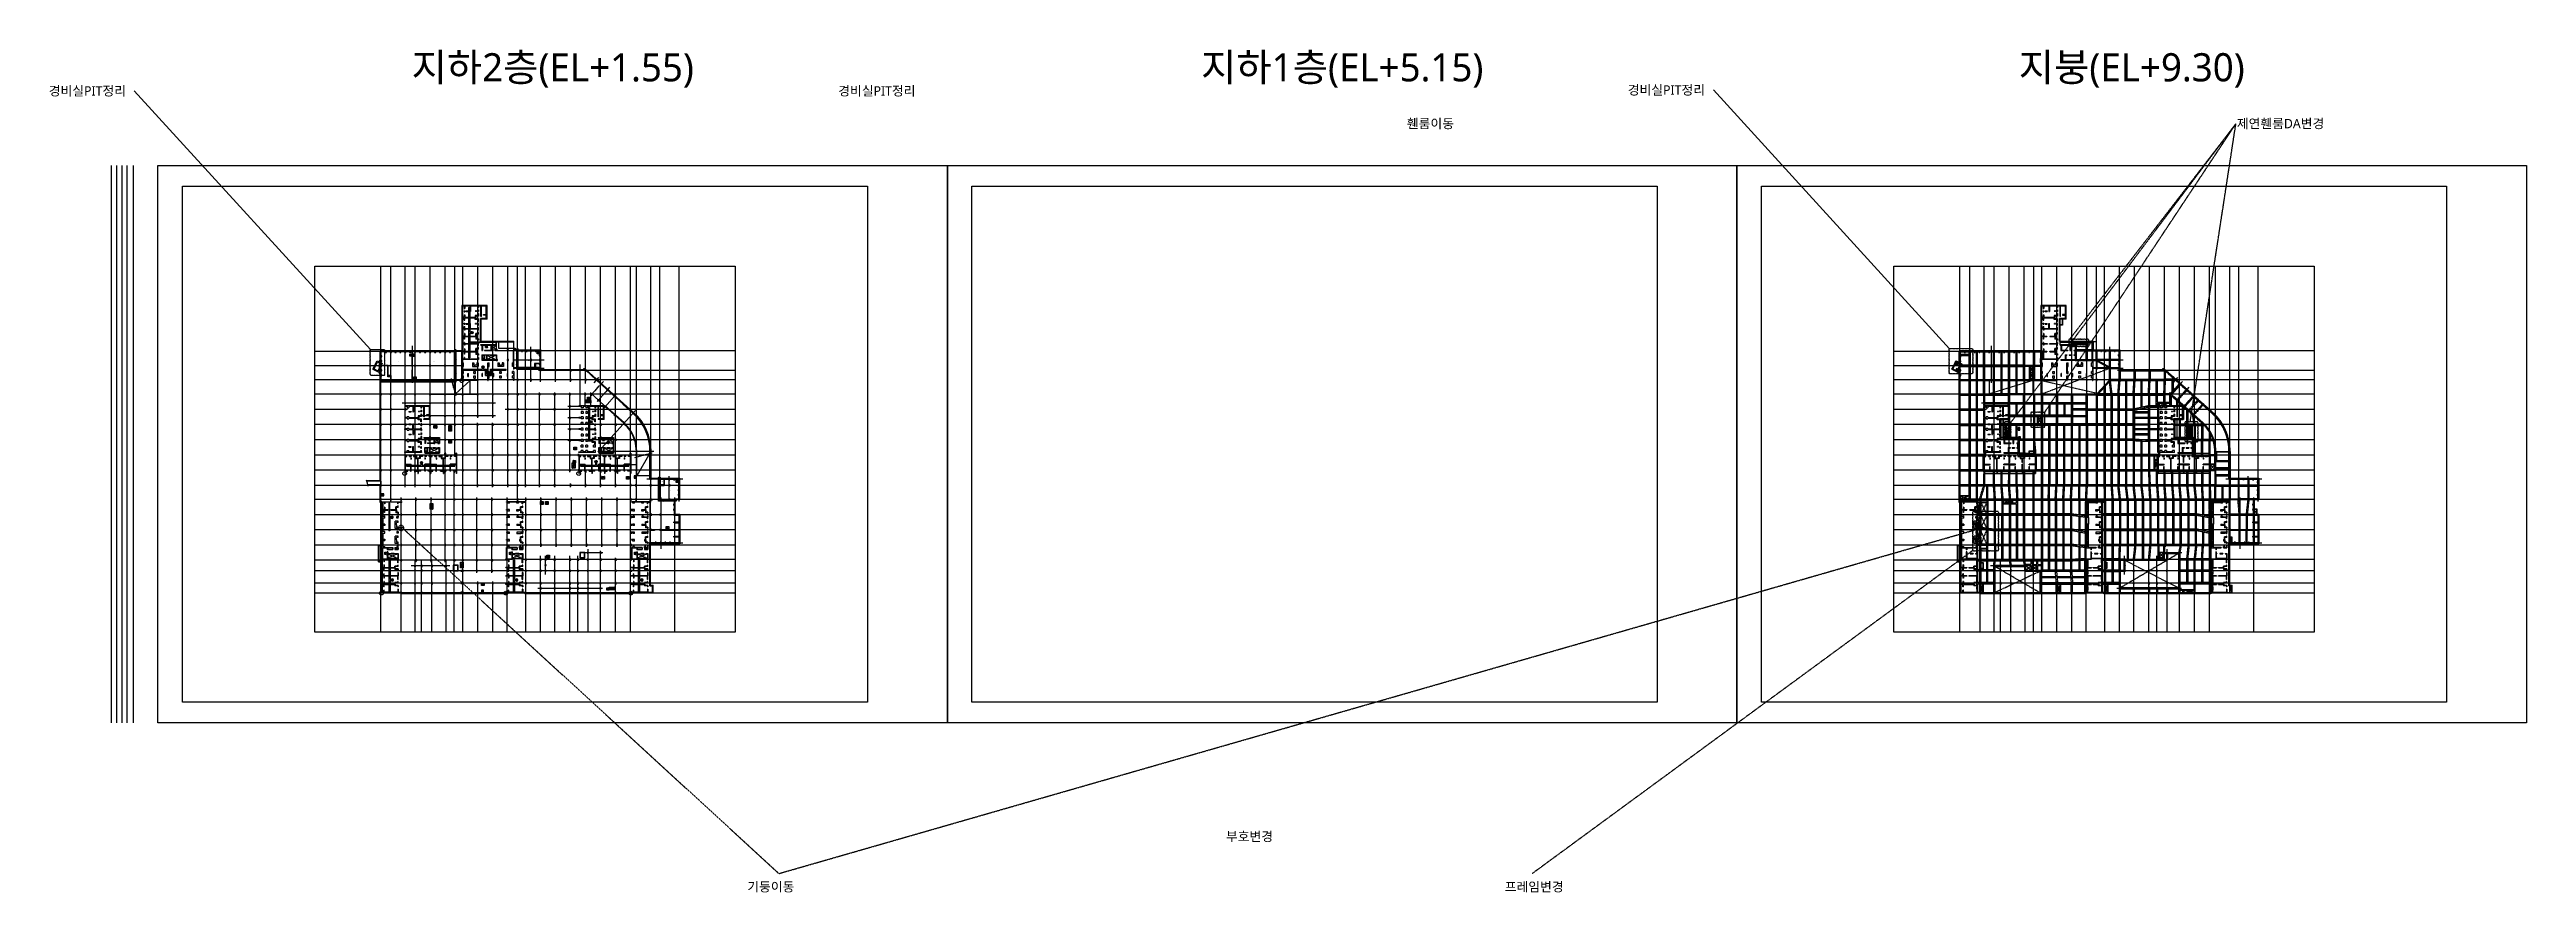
# Model space of a CAD drawing. Header units: millimetres. Extents: x 317501 to 2277231, y -321722 to 1186893.
# Drawn here: x 510176 to 1829412, y 570751 to 1020004 of the extents above; entities that cross this region are included whole.
import ezdxf
from ezdxf.enums import TextEntityAlignment as Align

# ---------------------------------------------------------------- set-up
doc = ezdxf.new("R2010")
doc.units = ezdxf.units.MM
doc.header["$LTSCALE"] = 57
for name, pattern in [('XS-지하주차장$0$CEN', [62, 60, -1, 0, -1]), ('XS-지하주차장$0$DDOT', [14, 12, -1, 0, -1]), ('XS-지하주차장$0$HID', [2.3, 1.5, -0.8])]:
    doc.linetypes.add(name, pattern=pattern)
for name, color, linetype, plot in [('XS-지하주차장$0$0106', 3, 'XS-지하주차장$0$HID', False), ('XS-지하주차장$0$220126', 20, 'Continuous', False), ('XS-지하주차장$0$B-TEXT', 7, 'Continuous', False), ('XS-지하주차장$0$DEF', 181, 'XS-지하주차장$0$HID', False), ('XS-지하주차장$0$DEFPOINT', 144, 'Continuous', False), ('XS-지하주차장$0$G-TEXT', 3, 'Continuous', False), ('XS-지하주차장$0$POINT', 165, 'Continuous', False)]:
    doc.layers.add(name, color=color, linetype=linetype, plot=plot)
for name, color, linetype in [('XS-지하주차장$0$252', 252, 'Continuous'), ('XS-지하주차장$0$A-STL', 3, 'Continuous'), ('XS-지하주차장$0$AWG', 5, 'XS-지하주차장$0$HID'), ('XS-지하주차장$0$B', 9, 'XS-지하주차장$0$HID'), ('XS-지하주차장$0$C3', 145, 'Continuous'), ('XS-지하주차장$0$CEN-P', 14, 'XS-지하주차장$0$CEN'), ('XS-지하주차장$0$COL', 2, 'Continuous'), ('XS-지하주차장$0$CROSS', 15, 'Continuous'), ('XS-지하주차장$0$DA', 7, 'XS-지하주차장$0$HID'), ('XS-지하주차장$0$DA-PIT', 40, 'Continuous'), ('XS-지하주차장$0$EL4', 4, 'Continuous'), ('XS-지하주차장$0$EL7', 7, 'Continuous'), ('XS-지하주차장$0$FP-CORE', 8, 'Continuous'), ('XS-지하주차장$0$G', 4, 'XS-지하주차장$0$HID'), ('XS-지하주차장$0$GG', 4, 'Continuous'), ('XS-지하주차장$0$LEADER', 7, 'Continuous'), ('XS-지하주차장$0$OPEN', 9, 'XS-지하주차장$0$DDOT'), ('XS-지하주차장$0$PG', 30, 'XS-지하주차장$0$HID'), ('XS-지하주차장$0$PL', 7, 'Continuous'), ('XS-지하주차장$0$RAMP', 7, 'Continuous'), ('XS-지하주차장$0$SLAB', 3, 'Continuous'), ('XS-지하주차장$0$STEEL', 9, 'Continuous'), ('XS-지하주차장$0$TEXT', 3, 'Continuous'), ('XS-지하주차장$0$TG', 30, 'XS-지하주차장$0$HID'), ('XS-지하주차장$0$W1', 2, 'Continuous'), ('XS-지하주차장$0$W1-H', 11, 'XS-지하주차장$0$HID'), ('XS-지하주차장$0$W11', 40, 'Continuous'), ('XS-지하주차장$0$W2', 9, 'Continuous'), ('XS-지하주차장$0$WG', 6, 'XS-지하주차장$0$HID'), ('XS-지하주차장$0$기초꺽임', 4, 'XS-지하주차장$0$HID'), ('XS-지하주차장$0$기초꺽임-HAT', 5, 'Continuous'), ('XS-지하주차장$0$점검구', 7, 'Continuous'), ('XS-지하주차장$0$집수정', 21, 'Continuous'), ('XS-지하주차장$0$집수정-영구', 1, 'Continuous'), ('XS-지하주차장$0$집수정-우수', 6, 'Continuous'), ('XS-지하주차장$0$집수정-주동', 21, 'Continuous'), ('XS-지하주차장$0$트렌치-주동', 21, 'Continuous')]:
    doc.layers.add(name, color=color, linetype=linetype)
doc.styles.add('XS-지하주차장$0$맑은 고딕', font='malgun.ttf')
doc.styles.add('XS-지하주차장$0$맑은고딕', font='malgun.ttf')
pattern_1 = [(45, (567911.62, 661127.57), (-159.09903, 159.09903), []), (135, (567911.62, 661127.57), (-159.09903, -159.09903), [])]

# ---------------------------------------------------------------- blocks, each defined once
blk = doc.blocks.new('XS-지하주차장$0$B1-W')
at = {"layer": 'XS-지하주차장$0$W1-H'}
for p, q in [((42780, 153270), (42780, 140730)), ((56255, 153270), (42780, 153270)), ((43080, 152970), (43080, 146995)), ((44065, 152970), (43080, 152970)), ((44065, 146995), (43080, 146995)), ((43080, 146745), (43080, 141030)), ((44065, 146745), (43080, 146745)), ((44065, 152970), (44065, 151670)), ((44065, 151670), (44365, 151670)), ((44065, 150360), (44065, 149960)), ((44065, 150360), (44365, 150360)), ((44065, 149960), (44365, 149960)), ((44065, 148350), (44065, 146995)), ((44065, 148350), (44365, 148350)), ((44065, 145390), (44065, 146745)), ((44065, 145390), (44365, 145390)), ((44365, 152970), (44365, 151670)), ((47160, 152970), (44365, 152970)), ((44365, 150360), (44365, 149960)), ((44365, 148350), (44365, 146995)), ((44365, 146995), (49985, 146995)), ((44365, 146745), (49985, 146745)), ((44365, 145390), (44365, 146745)), ((45065, 150340), (46300, 150340)), ((45065, 150340), (45065, 150090)), ((45065, 150090), (46300, 150090)), ((46300, 150340), (46300, 150090)), ((47160, 152970), (47160, 150090)), ((47160, 150090), (47410, 150090)), ((47410, 152970), (47410, 150090)), ((51405, 152970), (47410, 152970)), ((49985, 147895), (49985, 146995)), ((51405, 147895), (49985, 147895)), ((49985, 145845), (49985, 146745)), ((51405, 145845), (49985, 145845)), ((50705, 150340), (50075, 150340)), ((50075, 150340), (50075, 150090)), ((50705, 150090), (50075, 150090)), ((50285, 147595), (50285, 146870)), ((51705, 147595), (50285, 147595)), ((50285, 146145), (50285, 146870)), ((51705, 146145), (50285, 146145)), ((50705, 150340), (50705, 150090)), ((51405, 152970), (51405, 152155)), ((51405, 152155), (51705, 152155)), ((51405, 150945), (51705, 150945)), ((51405, 150945), (51405, 150145)), ((51705, 150145), (51405, 150145)), ((51705, 148925), (51405, 148925)), ((51405, 148925), (51405, 147895)), ((51405, 144815), (51405, 145845)), ((53055, 152970), (51705, 152970)), ((51705, 152970), (51705, 152155)), ((51705, 150945), (51705, 150145)), ((51705, 148925), (51705, 147595)), ((51705, 144815), (51705, 146145)), ((55955, 146320), (52845, 146320)), ((52845, 134035), (52845, 146320)), ((53055, 147430), (53055, 152970)), ((53355, 147430), (53055, 147430)), ((56255, 146020), (53195, 146020)), ((53195, 134335), (53195, 146020)), ((53355, 147430), (53355, 152970)), ((55955, 152970), (53355, 152970)), ((55955, 148420), (54465, 148420)), ((54465, 148420), (54465, 148120)), ((54465, 148120), (55955, 148120)), ((55955, 148420), (55955, 152970)), ((55955, 146320), (55955, 148120)), ((56255, 146020), (56255, 153270)), ((42900, 140730), (42780, 140730)), ((42900, 140730), (42900, 129110)), ((43200, 141030), (43080, 141030)), ((43200, 141030), (43200, 140980)), ((44065, 140980), (43200, 140980)), ((44185, 140730), (43200, 140730)), ((43200, 140730), (43200, 136935)), ((44185, 136935), (43200, 136935)), ((44185, 136685), (43200, 136685)), ((43200, 136685), (43200, 132915)), ((44185, 132915), (43200, 132915)), ((44185, 132665), (43200, 132665)), ((43200, 132665), (43200, 128895)), ((44065, 143380), (44065, 143780)), ((44065, 143780), (44365, 143780)), ((44065, 143380), (44365, 143380)), ((44065, 142070), (44365, 142070)), ((44065, 140980), (44065, 142070)), ((44185, 140730), (44185, 140100)), ((44485, 140100), (44185, 140100)), ((44485, 138290), (44185, 138290)), ((44185, 138290), (44185, 136935)), ((44185, 135330), (44185, 136685)), ((44485, 135330), (44185, 135330)), ((44485, 133520), (44185, 133520)), ((44185, 132915), (44185, 133520)), ((44185, 132665), (44185, 132060)), ((44485, 132060), (44185, 132060)), ((44365, 143380), (44365, 143780)), ((44365, 140980), (44365, 142070)), ((44365, 140980), (47160, 140980)), ((44485, 140730), (44485, 140100)), ((51405, 140730), (44485, 140730)), ((44485, 138290), (44485, 136935)), ((44485, 136935), (46085, 136935)), ((44485, 135330), (44485, 136685)), ((44485, 136685), (46085, 136685)), ((44485, 132915), (44485, 133520)), ((46430, 132915), (44485, 132915)), ((44485, 132665), (44485, 132060)), ((46430, 132665), (44485, 132665)), ((45065, 143650), (46300, 143650)), ((45065, 143400), (45065, 143650)), ((45065, 143400), (46300, 143400)), ((46085, 136935), (46085, 136810)), ((46085, 136685), (46085, 136810)), ((46300, 143400), (46300, 143650)), ((46430, 132915), (46430, 132665)), ((47160, 140980), (47160, 143650)), ((47160, 143650), (47410, 143650)), ((47410, 140980), (47410, 143650)), ((47410, 140980), (51405, 140980)), ((51405, 132915), (47430, 132915)), ((47430, 132915), (47430, 132665)), ((51405, 132665), (47430, 132665)), ((47585, 136935), (50355, 136935)), ((47585, 136935), (47585, 136810)), ((47585, 136685), (47585, 136810)), ((47585, 136685), (50355, 136685)), ((50705, 143650), (50075, 143650)), ((50075, 143400), (50075, 143650)), ((50705, 143400), (50075, 143400)), ((50355, 136935), (50355, 138355)), ((51405, 138355), (50355, 138355)), ((50355, 136685), (50355, 135265)), ((51405, 135265), (50355, 135265)), ((50655, 136810), (50655, 138055)), ((51705, 138055), (50655, 138055)), ((50655, 136810), (50655, 135565)), ((51705, 135565), (50655, 135565)), ((50705, 143400), (50705, 143650)), ((51705, 144815), (51405, 144815)), ((51705, 143595), (51405, 143595)), ((51405, 142795), (51405, 143595)), ((51405, 142795), (51705, 142795)), ((51405, 141585), (51705, 141585)), ((51405, 140980), (51405, 141585)), ((51405, 140065), (51405, 140730)), ((51705, 140065), (51405, 140065)), ((51405, 138355), (51405, 138845)), ((51705, 138845), (51405, 138845)), ((51405, 135265), (51405, 134775)), ((51705, 134775), (51405, 134775)), ((51405, 133555), (51405, 132915)), ((51705, 133555), (51405, 133555)), ((51405, 132025), (51405, 132665)), ((51705, 132025), (51405, 132025)), ((51705, 142795), (51705, 143595)), ((51705, 140830), (51705, 141585)), ((51705, 140065), (51705, 140830)), ((51705, 138055), (51705, 138845)), ((51705, 135565), (51705, 134775)), ((51705, 133555), (51705, 132790)), ((51705, 132025), (51705, 132790)), ((52845, 134035), (61055, 134035)), ((53055, 132435), (61355, 132435)), ((53055, 132135), (53055, 132435)), ((53055, 132135), (53505, 132135)), ((53195, 134335), (61055, 134335)), ((53505, 132135), (53505, 129235)), ((53805, 132135), (58355, 132135)), ((53805, 132135), (53805, 129535)), ((58355, 132135), (58355, 129235)), ((58655, 132135), (61055, 132135)), ((58655, 132135), (58655, 129535)), ((61055, 134335), (70630, 134335)), ((61055, 134035), (61055, 133835)), ((61055, 133835), (61755, 133835)), ((61055, 132135), (61055, 129535)), ((61355, 132435), (61355, 129735)), ((61755, 133985), (66950, 133985)), ((61755, 133985), (61755, 133835)), ((66950, 133985), (66950, 133835)), ((66950, 133835), (67750, 133835)), ((67750, 133985), (70130, 133985)), ((67750, 133835), (67750, 133985)), ((70130, 133835), (70130, 133985)), ((70130, 133835), (70280, 133835)), ((70280, 124125), (70280, 133835)), ((70630, 129685), (70630, 134335)), ((-4510, 119290), (-2286, 123767)), ((-4510, 119290), (-700, 117397)), ((-3930, 119559), (-2105, 123231)), ((-3884, 119425), (-1869, 118424)), ((-2286, 123767), (-700, 122980)), ((-2105, 123231), (-700, 122533)), ((-700, 120778), (-1869, 118424)), ((-700, 120216), (-1646, 118313)), ((42900, 129110), (-700, 129110)), ((-700, 122980), (-700, 129110)), ((-700, 120778), (-700, 122533)), ((-700, 117843), (-700, 120216)), ((-400, 118960), (-400, 120860)), ((-400, 120860), (200, 120860)), ((200, 118960), (-400, 118960)), ((2050, 128610), (-200, 128610)), ((-200, 126510), (-200, 128610)), ((200, 126510), (-200, 126510)), ((-200, 123960), (-200, 125910)), ((-200, 125910), (200, 125910)), ((200, 123960), (-200, 123960)), ((-200, 121460), (-200, 123360)), ((-200, 123360), (200, 123360)), ((200, 121460), (-200, 121460)), ((200, 125910), (200, 126510)), ((200, 123360), (200, 123960)), ((200, 120860), (200, 121460)), ((200, 118360), (200, 118960)), ((2050, 128610), (2050, 128210)), ((2050, 128210), (2650, 128210)), ((4700, 128610), (2650, 128610)), ((2650, 128210), (2650, 128610)), ((4700, 128610), (4700, 128210)), ((4700, 128210), (5300, 128210)), ((5250, 121560), (4750, 121560)), ((4750, 121560), (4750, 120760)), ((4750, 120760), (5250, 120760)), ((5250, 120760), (5250, 121560)), ((7250, 128610), (5300, 128610)), ((5300, 128210), (5300, 128610)), ((7250, 128610), (7250, 128210)), ((7250, 128210), (7850, 128210)), ((9800, 128610), (7850, 128610)), ((7850, 128210), (7850, 128610)), ((9800, 128610), (9800, 128210)), ((9800, 128210), (10400, 128210)), ((12350, 128610), (10400, 128610)), ((10400, 128210), (10400, 128610)), ((12350, 128610), (12350, 128210)), ((12350, 128210), (12950, 128210)), ((12900, 121560), (12400, 121560)), ((12400, 121560), (12400, 120760)), ((12400, 120760), (12900, 120760)), ((12900, 120760), (12900, 121560)), ((15000, 128610), (12950, 128610)), ((12950, 128210), (12950, 128610)), ((15000, 128610), (15000, 128210)), ((15000, 128210), (15600, 128210)), ((16350, 128610), (15600, 128610)), ((15600, 128210), (15600, 128610)), ((16350, 128610), (16350, 113410)), ((17650, 128610), (16650, 128610)), ((16650, 113460), (16650, 128610)), ((17650, 128610), (17650, 128210)), ((17650, 128210), (18250, 128210)), ((18200, 121560), (17700, 121560)), ((17700, 121560), (17700, 120760)), ((17700, 120760), (18200, 120760)), ((18200, 120760), (18200, 121560)), ((20315, 128610), (18250, 128610)), ((18250, 128210), (18250, 128610)), ((20315, 128610), (20315, 128210)), ((20315, 128210), (20915, 128210)), ((22985, 128610), (20915, 128610)), ((20915, 128210), (20915, 128610)), ((22985, 128610), (22985, 128210)), ((22985, 128210), (23585, 128210)), ((25650, 128610), (23585, 128610)), ((23585, 128210), (23585, 128610)), ((25650, 128610), (25650, 128210)), ((25650, 128210), (26250, 128210)), ((26200, 121560), (25700, 121560)), ((25700, 121560), (25700, 120760)), ((25700, 120760), (26200, 120760)), ((26200, 120760), (26200, 121560)), ((28315, 128610), (26250, 128610)), ((26250, 128210), (26250, 128610)), ((28315, 128610), (28315, 128210)), ((28315, 128210), (28915, 128210)), ((30985, 128610), (28915, 128610)), ((28915, 128210), (28915, 128610)), ((30985, 128610), (30985, 128210)), ((30985, 128210), (31585, 128210)), ((33650, 128610), (31585, 128610)), ((31585, 128210), (31585, 128610)), ((33650, 128610), (33650, 128210)), ((33650, 128210), (34250, 128210)), ((34200, 121560), (33700, 121560)), ((33700, 121560), (33700, 120760)), ((33700, 120760), (34200, 120760)), ((34200, 120760), (34200, 121560)), ((36250, 128610), (34250, 128610)), ((34250, 128210), (34250, 128610)), ((36250, 128610), (36250, 128210)), ((36250, 128210), (36850, 128210)), ((38900, 128610), (36850, 128610)), ((36850, 128210), (36850, 128610)), ((38900, 113460), (38900, 128610)), ((39100, 121560), (39100, 128210)), ((39100, 128210), (39500, 128210)), ((39400, 121560), (39100, 121560)), ((39100, 114010), (39100, 120760)), ((39100, 120760), (39400, 120760)), ((39400, 120760), (39400, 121560)), ((42650, 128760), (39500, 128760)), ((39500, 128210), (39500, 128760)), ((42650, 128760), (42650, 128310)), ((42650, 128310), (42900, 128310)), ((42900, 113460), (42900, 128310)), ((44185, 128645), (43150, 128645)), ((43150, 128645), (43150, 124735)), ((44185, 124735), (43150, 124735)), ((51705, 124435), (43150, 124435)), ((43150, 122635), (43150, 124435)), ((43150, 122635), (43700, 122635)), ((44185, 128895), (43200, 128895)), ((43200, 120775), (43700, 120775)), ((43200, 120775), (43200, 118140)), ((43700, 120775), (43700, 122635)), ((44485, 130250), (44185, 130250)), ((44185, 130250), (44185, 128895)), ((44185, 127290), (44185, 128645)), ((44485, 127290), (44185, 127290)), ((44485, 125480), (44185, 125480)), ((44185, 124735), (44185, 125480)), ((44485, 130250), (44485, 128895)), ((44485, 128895), (46085, 128895)), ((44485, 127290), (44485, 128645)), ((44485, 128645), (46085, 128645)), ((44485, 124735), (44485, 125480)), ((51405, 124735), (44485, 124735)), ((46085, 128895), (46085, 128770)), ((46085, 128645), (46085, 128770)), ((47585, 128895), (50355, 128895)), ((47585, 128895), (47585, 128770)), ((47585, 128645), (47585, 128770)), ((47585, 128645), (50355, 128645)), ((48525, 122635), (49225, 122635)), ((48525, 122635), (48525, 120775)), ((48525, 120775), (51475, 120775)), ((49225, 122635), (49225, 121475)), ((49225, 121475), (50000, 121475)), ((50775, 121475), (50000, 121475)), ((50355, 128895), (50355, 130315)), ((51405, 130315), (50355, 130315)), ((50355, 128645), (50355, 127225)), ((51405, 127225), (50355, 127225)), ((50655, 128770), (50655, 130015)), ((51705, 130015), (50655, 130015)), ((50655, 128770), (50655, 127525)), ((51705, 127525), (50655, 127525)), ((51475, 122635), (50775, 122635)), ((50775, 122635), (50775, 121475)), ((51405, 130315), (51405, 130805)), ((51705, 130805), (51405, 130805)), ((51405, 127225), (51405, 126735)), ((51705, 126735), (51405, 126735)), ((51405, 125515), (51405, 124735)), ((51705, 125515), (51405, 125515)), ((51475, 122635), (51475, 120775)), ((51705, 130015), (51705, 130805)), ((51705, 127525), (51705, 126735)), ((51705, 125515), (51705, 124735)), ((51705, 124735), (51705, 124435)), ((53505, 129235), (57245, 129235)), ((53505, 124435), (53505, 124135)), ((53505, 124435), (55855, 124435)), ((53505, 124135), (61055, 124135)), ((53805, 129535), (57245, 129535)), ((55855, 127035), (55855, 124435)), ((55855, 127035), (56755, 127035)), ((56155, 126735), (56155, 124435)), ((56155, 126735), (56755, 126735)), ((56155, 124435), (61055, 124435)), ((56640, 122635), (56640, 116940)), ((56640, 122635), (57440, 122635)), ((56755, 127035), (56755, 126735)), ((56890, 120775), (56890, 118140)), ((56890, 120775), (57440, 120775)), ((57245, 129535), (57245, 129235)), ((57440, 120775), (57440, 122635)), ((57945, 127035), (59265, 127035)), ((57945, 127035), (57945, 126735)), ((57945, 126735), (59265, 126735)), ((58355, 129235), (58780, 129235)), ((58655, 129535), (58780, 129535)), ((58780, 129235), (58780, 129535)), ((59265, 127035), (59265, 126735)), ((60450, 129535), (61055, 129535)), ((60450, 129535), (60450, 129235)), ((60450, 129235), (61355, 129235)), ((60455, 127035), (61355, 127035)), ((60455, 127035), (60455, 126735)), ((60455, 126735), (61055, 126735)), ((61055, 126735), (61055, 124435)), ((61055, 124135), (61055, 123925)), ((61055, 123925), (61855, 123925)), ((61855, 129735), (61355, 129735)), ((61355, 129235), (61855, 129235)), ((61355, 127035), (61355, 124425)), ((61855, 124425), (61355, 124425)), ((61855, 129235), (61855, 129735)), ((61855, 123925), (61855, 124425)), ((62005, 122635), (62005, 120775)), ((62005, 122635), (62705, 122635)), ((64955, 120775), (62005, 120775)), ((62705, 122635), (62705, 121475)), ((62705, 121475), (63480, 121475)), ((64255, 121475), (63480, 121475)), ((64955, 122635), (64255, 122635)), ((64255, 122635), (64255, 121475)), ((64955, 122635), (64955, 120775)), ((67750, 129735), (66950, 129735)), ((66950, 129735), (66950, 129235)), ((66950, 129235), (67750, 129235)), ((67750, 124425), (66950, 124425)), ((66950, 124425), (66950, 123925)), ((66950, 123925), (67750, 123925)), ((67750, 129235), (67750, 129735)), ((67750, 123925), (67750, 124425)), ((69780, 120775), (69780, 122635)), ((70280, 122635), (69780, 122635)), ((70280, 120775), (69780, 120775)), ((70280, 122635), (70280, 124125)), ((70280, 120775), (70280, 119410)), ((70580, 119410), (70280, 119410)), ((70580, 129335), (72200, 129335)), ((70580, 124125), (70580, 129335)), ((70580, 124125), (70580, 120210)), ((70580, 120210), (72600, 120210)), ((70580, 120010), (70580, 119410)), ((70580, 120010), (72300, 120010)), ((70630, 129685), (85000, 129685)), ((72200, 129335), (72200, 128785)), ((72200, 128785), (72600, 128785)), ((72600, 124325), (72300, 124325)), ((72300, 124325), (72300, 123525)), ((72300, 123525), (72600, 123525)), ((72300, 120010), (72300, 119410)), ((72300, 119410), (72800, 119410)), ((72600, 124325), (72600, 128785)), ((72600, 120210), (72600, 123525)), ((72800, 129185), (74600, 129185)), ((72800, 120210), (72800, 129185)), ((72800, 120210), (84500, 120210)), ((72800, 120010), (79400, 120010)), ((72800, 119410), (72800, 120010)), ((74600, 129185), (74600, 128785)), ((74600, 128785), (75200, 128785)), ((75200, 129185), (77000, 129185)), ((75200, 128785), (75200, 129185)), ((77000, 129185), (77000, 128785)), ((77000, 128785), (77600, 128785)), ((77600, 129185), (79350, 129185)), ((77600, 128785), (77600, 129185)), ((79350, 129185), (79350, 128785)), ((79350, 128785), (79950, 128785)), ((79900, 124635), (79400, 124635)), ((79400, 124635), (79400, 123835)), ((79400, 123835), (79900, 123835)), ((79400, 120010), (79400, 119410)), ((79400, 119410), (79900, 119410)), ((79900, 123835), (79900, 124635)), ((79900, 120010), (84650, 120010)), ((79900, 119410), (79900, 120010)), ((79950, 129185), (81900, 129185)), ((79950, 128785), (79950, 129185)), ((81900, 129185), (81900, 128785)), ((81900, 128785), (82500, 128785)), ((82500, 129185), (84500, 129185)), ((82500, 128785), (82500, 129185)), ((84500, 127060), (84100, 127060)), ((84100, 127060), (84100, 126460)), ((84100, 126460), (84500, 126460)), ((84500, 124535), (84100, 124535)), ((84100, 124535), (84100, 123935)), ((84100, 123935), (84500, 123935)), ((84500, 122385), (84100, 122385)), ((84100, 122385), (84100, 121785)), ((84100, 121785), (84500, 121785)), ((84500, 127060), (84500, 129185)), ((84500, 124535), (84500, 126460)), ((84500, 122385), (84500, 123935)), ((84500, 120210), (84500, 121785)), ((84650, 119010), (84500, 119010)), ((84500, 119010), (84500, 118210)), ((84650, 119010), (84650, 120010)), ((85000, 119010), (85000, 129685)), ((109144, 119010), (85000, 119010)), ((134358, 96307), (109144, 119010)), ((-1646, 118313), (-700, 117843)), ((-700, 48240), (-700, 117397)), ((-350, 106210), (-350, 113210)), ((-350, 113210), (51600, 113210)), ((100, 106210), (-350, 106210)), ((-350, 98110), (-350, 105710)), ((-350, 105710), (100, 105710)), ((-200, 116410), (-200, 118360)), ((-200, 118360), (200, 118360)), ((200, 116410), (-200, 116410)), ((-200, 113410), (-200, 115810)), ((-200, 115810), (200, 115810)), ((4750, 113410), (-200, 113410)), ((100, 105710), (100, 106210)), ((200, 115810), (200, 116410)), ((4600, 106210), (4600, 105710)), ((5400, 106210), (4600, 106210)), ((4600, 105710), (5400, 105710)), ((5250, 114010), (4750, 114010)), ((4750, 114010), (4750, 113410)), ((5250, 113410), (5250, 114010)), ((12400, 113410), (5250, 113410)), ((5400, 105710), (5400, 106210)), ((12900, 114010), (12400, 114010)), ((12400, 114010), (12400, 113410)), ((12900, 106210), (12400, 106210)), ((12400, 106210), (12400, 105410)), ((12900, 113410), (12900, 114010)), ((16350, 113410), (12900, 113410)), ((12900, 105410), (12900, 106210)), ((17700, 113460), (16650, 113460)), ((18200, 114010), (17700, 114010)), ((17700, 114010), (17700, 113460)), ((18200, 106210), (17700, 106210)), ((17700, 106210), (17700, 105410)), ((18200, 113460), (18200, 114010)), ((25700, 113460), (18200, 113460)), ((18200, 105410), (18200, 106210)), ((26200, 114010), (25700, 114010)), ((25700, 114010), (25700, 113460)), ((25700, 106210), (25700, 105410)), ((25700, 106210), (51600, 106210)), ((26200, 113460), (26200, 114010)), ((33700, 113460), (26200, 113460)), ((26200, 105410), (26200, 105960)), ((26200, 105960), (33700, 105960)), ((34200, 114010), (33700, 114010)), ((33700, 114010), (33700, 113460)), ((33700, 105960), (33700, 105410)), ((34200, 113460), (34200, 114010)), ((38900, 113460), (34200, 113460)), ((34200, 105410), (34200, 105960)), ((34200, 105960), (38900, 105960)), ((38900, 105960), (38900, 105410)), ((39400, 114010), (39100, 114010)), ((39400, 113460), (39400, 114010)), ((42900, 113460), (39400, 113460)), ((39400, 105960), (42900, 105960)), ((39400, 105410), (39400, 105960)), ((42900, 105960), (42900, 105710)), ((42900, 105710), (43700, 105710)), ((43200, 118140), (43700, 118140)), ((43200, 116940), (43700, 116940)), ((43200, 116940), (43200, 115695)), ((43200, 115695), (43700, 115695)), ((43200, 114495), (43700, 114495)), ((43200, 114495), (43200, 113710)), ((43700, 113710), (43200, 113710)), ((43700, 116940), (43700, 118140)), ((43700, 114495), (43700, 115695)), ((43700, 113460), (43700, 113710)), ((43700, 113460), (51100, 113460)), ((43700, 105960), (51100, 105960)), ((43700, 105710), (43700, 105960)), ((46130, 115495), (46130, 117030)), ((46130, 117030), (46380, 117030)), ((46130, 115495), (46380, 115495)), ((46380, 115495), (46380, 117030)), ((49300, 118140), (50100, 118140)), ((49300, 116940), (49300, 118140)), ((49300, 116940), (50100, 116940)), ((49300, 115695), (50100, 115695)), ((49300, 114495), (49300, 115695)), ((49300, 114495), (50100, 114495)), ((50100, 116940), (50100, 118140)), ((50100, 114495), (50100, 115695)), ((51600, 114010), (51100, 114010)), ((51100, 114010), (51100, 113460)), ((51100, 105960), (51100, 105410)), ((51600, 113210), (51600, 114010)), ((51600, 105410), (51600, 106210)), ((53620, 115495), (53620, 117030)), ((53870, 117030), (53620, 117030)), ((53870, 115495), (53620, 115495)), ((53870, 115495), (53870, 117030)), ((56640, 116940), (57440, 116940)), ((56640, 115695), (57440, 115695)), ((56640, 113210), (56640, 115695)), ((56640, 113210), (56890, 113210)), ((56890, 118140), (57440, 118140)), ((56890, 114495), (57440, 114495)), ((56890, 113210), (56890, 114495)), ((57440, 116940), (57440, 118140)), ((57440, 114495), (57440, 115695)), ((59600, 114010), (59100, 114010)), ((59100, 114010), (59100, 113210)), ((59100, 113210), (59600, 113210)), ((59600, 106210), (59100, 106210)), ((59100, 106210), (59100, 105410)), ((59600, 113210), (59600, 114010)), ((59600, 105410), (59600, 106210)), ((59610, 115495), (59610, 117030)), ((59610, 117030), (59860, 117030)), ((59610, 115495), (59860, 115495)), ((59860, 115495), (59860, 117030)), ((67450, 114010), (66950, 114010)), ((66950, 114010), (66950, 113210)), ((66950, 113210), (67450, 113210)), ((66950, 106210), (66950, 105710)), ((67750, 106210), (66950, 106210)), ((66950, 105710), (67750, 105710)), ((67100, 115495), (67100, 117030)), ((67350, 117030), (67100, 117030)), ((67350, 115495), (67100, 115495)), ((67350, 115495), (67350, 117030)), ((67450, 113210), (67450, 114010)), ((67750, 105710), (67750, 106210)), ((70580, 118140), (69780, 118140)), ((69780, 116940), (69780, 118140)), ((70280, 116940), (69780, 116940)), ((69780, 114495), (69780, 115695)), ((70280, 115695), (69780, 115695)), ((70280, 114495), (69780, 114495)), ((70280, 116940), (70280, 115695)), ((70280, 114495), (70280, 113210)), ((70580, 113210), (70280, 113210)), ((70580, 118140), (70580, 113210)), ((72150, 106210), (72150, 105710)), ((72950, 106210), (72150, 106210)), ((72150, 105710), (72950, 105710)), ((72800, 114010), (72300, 114010)), ((72300, 114010), (72300, 113210)), ((72300, 113210), (72800, 113210)), ((72800, 113210), (72800, 114010)), ((72950, 105710), (72950, 106210)), ((76350, 106210), (76350, 105710)), ((77150, 106210), (76350, 106210)), ((76350, 105710), (77150, 105710)), ((77150, 105710), (77150, 106210)), ((79900, 114010), (79400, 114010)), ((79400, 114010), (79400, 113210)), ((79400, 113210), (79900, 113210)), ((79900, 113210), (79900, 114010)), ((83800, 106210), (83800, 105710)), ((84600, 106210), (83800, 106210)), ((83800, 105710), (84600, 105710)), ((84500, 118210), (85000, 118210)), ((85000, 114010), (84500, 114010)), ((84500, 114010), (84500, 113210)), ((84500, 113210), (85000, 113210)), ((84600, 105710), (84600, 106210)), ((85000, 118210), (85000, 118660)), ((92500, 118660), (85000, 118660)), ((85000, 113210), (85000, 114010)), ((91900, 106210), (91900, 105710)), ((92700, 106210), (91900, 106210)), ((91900, 105710), (92700, 105710)), ((92500, 118660), (92500, 118210)), ((92500, 118210), (93000, 118210)), ((93000, 114010), (92500, 114010)), ((92500, 114010), (92500, 113210)), ((92500, 113210), (93000, 113210)), ((92700, 105710), (92700, 106210)), ((100500, 118660), (93000, 118660)), ((93000, 118210), (93000, 118660)), ((93000, 113210), (93000, 114010)), ((100000, 106210), (100000, 105710)), ((100800, 106210), (100000, 106210)), ((100000, 105710), (100800, 105710)), ((100500, 118660), (100500, 118210)), ((100500, 118210), (101000, 118210)), ((101000, 114010), (100500, 114010)), ((100500, 114010), (100500, 113210)), ((100500, 113210), (101000, 113210)), ((100800, 105710), (100800, 106210)), ((108500, 118660), (101000, 118660)), ((101000, 118210), (101000, 118660)), ((101000, 113210), (101000, 114010)), ((108100, 106210), (108100, 105710)), ((108900, 106210), (108100, 106210)), ((108100, 105710), (108900, 105710)), ((108500, 118660), (108500, 118210)), ((108500, 118210), (109000, 118210)), ((109000, 114010), (108500, 114010)), ((108500, 114010), (108500, 113210)), ((108500, 113210), (109000, 113210)), ((108900, 105710), (108900, 106210)), ((114246, 113945), (109000, 118668)), ((109000, 118210), (109000, 118668)), ((109000, 113210), (109000, 114010)), ((111994, 106217), (111459, 105622)), ((111459, 105622), (111830, 105288)), ((111830, 105288), (112366, 105882)), ((112366, 105882), (111994, 106217)), ((114246, 113945), (114146, 113833)), ((114146, 113833), (114889, 113164)), ((114889, 113164), (114990, 113275)), ((116659, 111772), (114990, 113275)), ((116659, 111772), (116559, 111660)), ((116559, 111660), (117302, 110991)), ((117302, 110991), (117403, 111103)), ((120152, 108627), (117403, 111103)), ((120152, 108627), (120052, 108515)), ((120052, 108515), (120795, 107846)), ((120795, 107846), (120895, 107958)), ((123868, 105281), (120895, 107958)), ((100, 98110), (-350, 98110)), ((-350, 90010), (-350, 97610)), ((-350, 97610), (100, 97610)), ((100, 97610), (100, 98110)), ((4600, 98110), (4600, 97610)), ((5400, 98110), (4600, 98110)), ((4600, 97610), (5400, 97610)), ((5400, 97610), (5400, 98110)), ((12400, 105410), (12900, 105410)), ((12900, 101610), (12400, 101610)), ((12400, 101610), (12400, 100810)), ((12400, 100810), (12900, 100810)), ((12400, 99760), (12400, 99460)), ((25875, 99760), (12400, 99760)), ((13685, 99460), (12400, 99460)), ((12400, 98110), (12400, 97610)), ((13200, 98110), (12400, 98110)), ((12400, 97610), (13200, 97610)), ((12400, 93485), (12400, 93235)), ((13685, 93485), (12400, 93485)), ((13685, 93235), (12400, 93235)), ((12900, 100810), (12900, 101610)), ((13200, 97610), (13200, 98110)), ((13685, 99460), (13685, 98760)), ((13685, 98760), (14685, 98760)), ((13685, 93860), (13685, 93485)), ((14685, 93860), (13685, 93860)), ((13685, 93235), (13685, 92860)), ((13685, 92860), (14685, 92860)), ((14685, 99460), (14685, 98760)), ((16780, 99460), (14685, 99460)), ((14685, 96830), (15920, 96830)), ((14685, 96830), (14685, 96580)), ((14685, 96580), (15920, 96580)), ((14685, 93860), (14685, 93485)), ((14685, 93485), (19605, 93485)), ((14685, 93235), (19605, 93235)), ((14685, 93235), (14685, 92860)), ((15920, 96830), (15920, 96580)), ((16780, 99460), (16780, 96580)), ((16780, 96580), (17030, 96580)), ((17030, 99460), (17030, 96580)), ((21025, 99460), (17030, 99460)), ((17700, 105410), (18200, 105410)), ((18200, 101610), (17700, 101610)), ((17700, 101610), (17700, 100810)), ((17700, 100810), (18200, 100810)), ((18200, 100810), (18200, 101610)), ((19605, 94385), (19605, 93485)), ((21025, 94385), (19605, 94385)), ((19605, 92335), (19605, 93235)), ((20325, 96830), (19695, 96830)), ((19695, 96830), (19695, 96580)), ((20325, 96580), (19695, 96580)), ((19905, 94085), (19905, 93360)), ((21325, 94085), (19905, 94085)), ((19905, 92635), (19905, 93360)), ((21325, 92635), (19905, 92635)), ((20325, 96830), (20325, 96580)), ((21025, 99460), (21025, 98645)), ((21025, 98645), (21325, 98645)), ((21025, 97435), (21325, 97435)), ((21025, 97435), (21025, 96635)), ((21325, 96635), (21025, 96635)), ((21325, 95415), (21025, 95415)), ((21025, 95415), (21025, 94385)), ((22675, 99460), (21325, 99460)), ((21325, 99460), (21325, 98645)), ((21325, 97435), (21325, 96635)), ((21325, 95415), (21325, 94085)), ((21325, 91305), (21325, 92635)), ((22675, 93920), (22675, 99460)), ((22975, 93920), (22675, 93920)), ((25575, 92810), (22675, 92810)), ((22675, 92510), (22675, 92810)), ((25875, 92510), (22675, 92510)), ((22975, 93920), (22975, 99460)), ((25575, 99460), (22975, 99460)), ((25575, 94910), (24085, 94910)), ((24085, 94910), (24085, 94610)), ((25575, 94610), (24085, 94610)), ((25575, 94910), (25575, 99460)), ((25575, 92810), (25575, 94610)), ((25700, 105410), (26200, 105410)), ((26200, 101610), (25700, 101610)), ((25700, 101610), (25700, 100810)), ((25700, 100810), (26200, 100810)), ((25875, 94810), (25875, 99760)), ((26075, 94810), (25875, 94810)), ((25875, 92510), (25875, 94010)), ((25875, 94010), (26075, 94010)), ((26075, 94010), (26075, 94810)), ((26200, 100810), (26200, 101610)), ((33700, 105410), (34200, 105410)), ((34200, 101610), (33700, 101610)), ((33700, 101610), (33700, 100810)), ((33700, 100810), (34200, 100810)), ((34200, 94810), (33700, 94810)), ((33700, 94810), (33700, 94010)), ((33700, 94010), (34200, 94010)), ((34200, 100810), (34200, 101610)), ((34200, 94010), (34200, 94810)), ((38900, 105410), (39400, 105410)), ((39400, 101610), (38900, 101610)), ((38900, 101610), (38900, 100810)), ((38900, 100810), (39400, 100810)), ((39400, 94810), (38900, 94810)), ((38900, 94810), (38900, 94010)), ((38900, 94010), (39400, 94010)), ((39400, 100810), (39400, 101610)), ((39400, 94010), (39400, 94810)), ((43600, 101610), (43100, 101610)), ((43100, 101610), (43100, 100810)), ((43100, 100810), (43600, 100810)), ((43600, 94810), (43100, 94810)), ((43100, 94810), (43100, 94010)), ((43100, 94010), (43600, 94010)), ((43600, 100810), (43600, 101610)), ((43600, 94010), (43600, 94810)), ((51100, 105410), (51600, 105410)), ((51600, 101610), (51100, 101610)), ((51100, 101610), (51100, 100810)), ((51100, 100810), (51600, 100810)), ((51600, 94810), (51100, 94810)), ((51100, 94810), (51100, 94010)), ((51100, 94010), (51600, 94010)), ((51600, 100810), (51600, 101610)), ((51600, 94010), (51600, 94810)), ((59100, 105410), (59600, 105410)), ((59600, 101610), (59100, 101610)), ((59100, 101610), (59100, 100810)), ((59100, 100810), (59600, 100810)), ((59600, 94810), (59100, 94810)), ((59100, 94810), (59100, 94010)), ((59100, 94010), (59600, 94010)), ((59600, 100810), (59600, 101610)), ((59600, 94010), (59600, 94810)), ((66950, 98110), (66950, 97610)), ((67750, 98110), (66950, 98110)), ((66950, 97610), (67750, 97610)), ((67750, 97610), (67750, 98110)), ((72150, 98110), (72150, 97610)), ((72950, 98110), (72150, 98110)), ((72150, 97610), (72950, 97610)), ((72950, 97610), (72950, 98110)), ((76350, 98110), (76350, 97610)), ((77150, 98110), (76350, 98110)), ((76350, 97610), (77150, 97610)), ((77150, 97610), (77150, 98110)), ((83800, 98110), (83800, 97610)), ((84600, 98110), (83800, 98110)), ((83800, 97610), (84600, 97610)), ((84600, 97610), (84600, 98110)), ((91900, 98110), (91900, 97610)), ((92700, 98110), (91900, 98110)), ((91900, 97610), (92700, 97610)), ((92700, 97610), (92700, 98110)), ((100000, 99760), (100000, 99260)), ((100800, 99760), (100000, 99760)), ((100000, 99260), (100800, 99260)), ((100000, 93610), (100000, 93110)), ((100800, 93610), (100000, 93610)), ((100000, 93110), (100800, 93110)), ((100800, 99260), (100800, 99760)), ((100800, 93110), (100800, 93610)), ((105100, 99760), (105100, 99460)), ((114025, 99760), (105100, 99760)), ((106385, 99460), (105100, 99460)), ((105100, 93485), (105100, 93235)), ((106385, 93485), (105100, 93485)), ((106385, 93235), (105100, 93235)), ((106385, 99460), (106385, 98760)), ((107385, 98760), (106385, 98760)), ((107385, 96780), (106385, 96780)), ((106385, 96780), (106385, 95780)), ((107385, 95780), (106385, 95780)), ((107385, 93860), (106385, 93860)), ((106385, 93860), (106385, 93485)), ((106385, 93235), (106385, 92860)), ((107385, 92860), (106385, 92860)), ((107385, 99460), (107385, 98760)), ((108805, 99460), (107385, 99460)), ((107385, 96780), (107385, 95780)), ((107385, 93860), (107385, 92860)), ((108805, 99460), (108805, 98760)), ((109805, 98760), (108805, 98760)), ((109805, 96780), (108805, 96780)), ((108805, 96780), (108805, 95780)), ((109805, 95780), (108805, 95780)), ((109805, 93860), (108805, 93860)), ((108805, 93860), (108805, 92860)), ((109805, 92860), (108805, 92860)), ((113725, 99460), (109805, 99460)), ((109805, 99460), (109805, 98760)), ((109805, 96780), (109805, 95780)), ((109805, 93860), (109805, 93485)), ((109805, 93485), (112305, 93485)), ((109805, 93235), (112305, 93235)), ((109805, 93235), (109805, 92860)), ((112305, 94385), (112305, 93485)), ((113725, 94385), (112305, 94385)), ((112305, 92335), (112305, 93235)), ((113025, 96830), (112395, 96830)), ((112395, 96830), (112395, 96580)), ((113025, 96580), (112395, 96580)), ((112605, 94085), (112605, 93360)), ((114025, 94085), (112605, 94085)), ((112605, 92635), (112605, 93360)), ((114025, 92635), (112605, 92635)), ((113025, 96830), (113025, 96580)), ((113725, 99460), (113725, 98645)), ((113725, 98645), (114025, 98645)), ((113725, 97435), (114025, 97435)), ((113725, 97435), (113725, 96635)), ((114025, 96635), (113725, 96635)), ((114025, 95415), (113725, 95415)), ((113725, 95415), (113725, 94385)), ((118575, 99760), (114025, 99760)), ((115375, 99460), (114025, 99460)), ((114025, 99460), (114025, 98645)), ((114025, 97435), (114025, 96635)), ((114025, 95415), (114025, 94085)), ((114025, 91305), (114025, 92635)), ((115375, 103172), (115041, 102801)), ((115041, 102801), (115635, 102265)), ((115970, 102637), (115375, 103172)), ((115375, 93920), (115375, 99460)), ((115675, 93920), (115375, 93920)), ((118275, 92810), (115375, 92810)), ((115375, 92510), (115375, 92810)), ((118575, 92510), (115375, 92510)), ((115635, 102265), (115970, 102637)), ((115675, 93920), (115675, 99460)), ((118275, 99460), (115675, 99460)), ((118275, 94910), (116785, 94910)), ((116785, 94910), (116785, 94610)), ((116785, 94610), (118275, 94610)), ((118275, 94910), (118275, 99460)), ((118275, 92810), (118275, 94610)), ((118575, 92510), (118575, 99760)), ((119091, 99827), (118757, 99455)), ((118757, 99455), (119351, 98920)), ((129272, 90659), (119091, 99827)), ((119351, 98920), (119518, 99105)), ((123903, 95158), (119518, 99105)), ((123903, 95158), (123736, 94972)), ((123736, 94972), (124330, 94437)), ((123868, 105281), (123768, 105170)), ((123768, 105170), (124511, 104501)), ((124330, 94437), (124497, 94622)), ((129105, 90474), (124497, 94622)), ((124511, 104501), (124611, 104612)), ((128921, 100731), (124611, 104612)), ((128754, 100545), (128921, 100731)), ((133956, 95861), (128754, 100545)), ((100, 90010), (-350, 90010)), ((-350, 81910), (-350, 89510)), ((-350, 89510), (100, 89510)), ((100, 81910), (-350, 81910)), ((-350, 73810), (-350, 81410)), ((-350, 81410), (100, 81410)), ((100, 89510), (100, 90010)), ((100, 81410), (100, 81910)), ((4600, 90010), (4600, 89510)), ((5400, 90010), (4600, 90010)), ((4600, 89510), (5400, 89510)), ((4600, 81910), (4600, 81410)), ((5400, 81910), (4600, 81910)), ((4600, 81410), (5400, 81410)), ((5400, 89510), (5400, 90010)), ((5400, 81410), (5400, 81910)), ((12400, 90010), (12400, 89510)), ((13200, 90010), (12400, 90010)), ((12400, 89510), (13200, 89510)), ((12400, 87195), (12400, 87445)), ((13685, 87445), (12400, 87445)), ((13685, 87195), (12400, 87195)), ((13200, 81655), (12400, 81655)), ((12400, 81655), (12400, 81155)), ((13685, 81155), (12400, 81155)), ((13200, 89510), (13200, 90010)), ((13200, 81405), (13200, 81655)), ((13685, 81405), (13200, 81405)), ((13685, 87820), (14685, 87820)), ((13685, 87445), (13685, 87820)), ((13685, 87195), (13685, 86820)), ((13685, 86820), (14685, 86820)), ((13685, 81780), (13685, 81405)), ((14685, 81780), (13685, 81780)), ((13685, 81155), (13685, 80780)), ((13685, 80780), (14685, 80780)), ((14685, 90140), (15920, 90140)), ((14685, 89890), (14685, 90140)), ((14685, 89890), (15920, 89890)), ((14685, 87445), (14685, 87820)), ((14685, 87445), (16780, 87445)), ((14685, 87195), (16780, 87195)), ((14685, 87195), (14685, 86820)), ((14685, 84750), (15920, 84750)), ((14685, 84750), (14685, 84500)), ((14685, 84500), (15920, 84500)), ((14685, 81780), (14685, 81405)), ((14685, 81405), (17030, 81405)), ((14685, 81155), (17030, 81155)), ((14685, 81155), (14685, 80780)), ((15920, 89890), (15920, 90140)), ((15920, 84750), (15920, 84500)), ((16780, 87445), (16780, 90140)), ((16780, 90140), (17030, 90140)), ((16780, 87195), (16780, 84500)), ((16780, 84500), (17030, 84500)), ((17030, 87320), (17030, 90140)), ((17030, 87320), (17030, 84500)), ((17030, 81155), (17030, 81405)), ((18030, 87445), (21025, 87445)), ((18030, 87195), (18030, 87445)), ((18030, 87195), (21025, 87195)), ((18030, 81405), (19605, 81405)), ((18030, 81155), (18030, 81405)), ((18030, 81155), (19605, 81155)), ((21025, 92335), (19605, 92335)), ((19605, 82305), (19605, 81405)), ((21025, 82305), (19605, 82305)), ((19605, 80255), (19605, 81155)), ((21025, 80255), (19605, 80255)), ((20325, 90140), (19695, 90140)), ((19695, 89890), (19695, 90140)), ((20325, 89890), (19695, 89890)), ((20325, 84750), (19695, 84750)), ((19695, 84750), (19695, 84500)), ((20325, 84500), (19695, 84500)), ((19905, 82005), (19905, 81280)), ((21325, 82005), (19905, 82005)), ((19905, 80555), (19905, 81280)), ((21325, 80555), (19905, 80555)), ((20325, 89890), (20325, 90140)), ((20325, 84750), (20325, 84500)), ((21025, 91305), (21025, 92335)), ((21325, 91305), (21025, 91305)), ((21025, 89285), (21025, 90160)), ((21525, 90160), (21025, 90160)), ((21025, 89285), (21325, 89285)), ((21025, 88075), (21325, 88075)), ((21025, 87445), (21025, 88075)), ((21025, 87195), (21025, 86565)), ((21025, 86565), (21325, 86565)), ((21025, 85355), (21325, 85355)), ((21025, 85355), (21025, 84555)), ((21325, 84555), (21025, 84555)), ((21525, 83425), (21025, 83425)), ((21025, 83425), (21025, 83335)), ((21025, 83335), (21025, 82305)), ((21025, 79225), (21025, 80255)), ((21325, 79225), (21025, 79225)), ((21325, 89285), (21325, 89360)), ((21325, 89360), (21525, 89360)), ((21325, 87320), (21325, 88075)), ((21325, 87320), (21325, 86565)), ((21325, 85355), (21325, 84555)), ((21325, 82625), (21325, 82005)), ((21325, 82625), (21525, 82625)), ((21325, 79225), (21325, 80555)), ((21525, 89360), (21525, 90160)), ((21525, 82625), (21525, 83425)), ((22675, 82925), (22675, 82625)), ((22675, 82925), (25700, 82925)), ((22675, 82625), (23125, 82625)), ((23125, 82625), (23125, 79725)), ((23125, 79725), (26865, 79725)), ((23425, 82625), (27975, 82625)), ((23425, 82625), (23425, 80025)), ((23425, 80025), (26865, 80025)), ((26200, 90160), (25700, 90160)), ((25700, 90160), (25700, 89360)), ((25700, 89360), (26200, 89360)), ((26200, 83425), (25700, 83425)), ((25700, 83425), (25700, 82925)), ((26200, 89360), (26200, 90160)), ((26200, 82925), (26200, 83425)), ((26200, 82925), (30975, 82925)), ((26865, 80025), (26865, 79725)), ((27975, 82625), (27975, 79725)), ((27975, 79725), (28450, 79725)), ((28275, 82625), (30675, 82625)), ((28275, 82625), (28275, 80025)), ((28275, 80025), (28450, 80025)), ((28450, 79725), (28450, 80025)), ((30020, 80025), (30675, 80025)), ((30020, 80025), (30020, 79725)), ((30020, 79725), (30975, 79725)), ((30675, 82625), (30675, 80025)), ((30975, 82925), (30975, 79725)), ((33550, 81910), (33550, 81410)), ((34350, 81910), (33550, 81910)), ((33550, 81410), (34350, 81410)), ((34200, 90160), (33700, 90160)), ((33700, 90160), (33700, 89360)), ((33700, 89360), (34200, 89360)), ((34200, 89360), (34200, 90160)), ((34350, 81410), (34350, 81910)), ((38750, 90010), (38750, 89510)), ((39550, 90010), (38750, 90010)), ((38750, 89510), (39550, 89510)), ((38750, 81910), (38750, 81410)), ((39550, 81910), (38750, 81910)), ((38750, 81410), (39550, 81410)), ((39550, 89510), (39550, 90010)), ((39550, 81410), (39550, 81910)), ((42950, 90010), (42950, 89510)), ((43750, 90010), (42950, 90010)), ((42950, 89510), (43750, 89510)), ((42950, 81910), (42950, 81410)), ((43750, 81910), (42950, 81910)), ((42950, 81410), (43750, 81410)), ((43750, 89510), (43750, 90010)), ((43750, 81410), (43750, 81910)), ((50750, 90010), (50750, 89510)), ((51550, 90010), (50750, 90010)), ((50750, 89510), (51550, 89510)), ((50750, 81910), (50750, 81410)), ((51550, 81910), (50750, 81910)), ((50750, 81410), (51550, 81410)), ((51550, 89510), (51550, 90010)), ((51550, 81410), (51550, 81910)), ((58850, 90010), (58850, 89510)), ((59650, 90010), (58850, 90010)), ((58850, 89510), (59650, 89510)), ((58850, 81910), (58850, 81410)), ((59650, 81910), (58850, 81910)), ((58850, 81410), (59650, 81410)), ((59650, 89510), (59650, 90010)), ((59650, 81410), (59650, 81910)), ((66950, 90010), (66950, 89510)), ((67750, 90010), (66950, 90010)), ((66950, 89510), (67750, 89510)), ((66950, 81910), (66950, 81410)), ((67750, 81910), (66950, 81910)), ((66950, 81410), (67750, 81410)), ((67750, 89510), (67750, 90010)), ((67750, 81410), (67750, 81910)), ((72150, 90010), (72150, 89510)), ((72950, 90010), (72150, 90010)), ((72150, 89510), (72950, 89510)), ((72150, 81910), (72150, 81410)), ((72950, 81910), (72150, 81910)), ((72150, 81410), (72950, 81410)), ((72950, 89510), (72950, 90010)), ((72950, 81410), (72950, 81910)), ((76350, 90010), (76350, 89510)), ((77150, 90010), (76350, 90010)), ((76350, 89510), (77150, 89510)), ((76350, 81910), (76350, 81410)), ((77150, 81910), (76350, 81910)), ((76350, 81410), (77150, 81410)), ((77150, 89510), (77150, 90010)), ((77150, 81410), (77150, 81910)), ((83800, 90010), (83800, 89510)), ((84600, 90010), (83800, 90010)), ((83800, 89510), (84600, 89510)), ((83800, 81910), (83800, 81410)), ((84600, 81910), (83800, 81910)), ((83800, 81410), (84600, 81410)), ((84600, 89510), (84600, 90010)), ((84600, 81410), (84600, 81910)), ((91900, 90010), (91900, 89510)), ((92700, 90010), (91900, 90010)), ((91900, 89510), (92700, 89510)), ((91900, 81910), (91900, 81410)), ((92700, 81910), (91900, 81910)), ((91900, 81410), (92700, 81410)), ((92700, 89510), (92700, 90010)), ((92700, 81410), (92700, 81910)), ((100000, 87570), (100000, 87070)), ((100800, 87570), (100000, 87570)), ((100000, 87070), (100800, 87070)), ((100000, 81530), (100000, 81030)), ((100800, 81530), (100000, 81530)), ((100000, 81030), (100800, 81030)), ((100800, 87070), (100800, 87570)), ((100800, 81030), (100800, 81530)), ((105100, 87195), (105100, 87445)), ((106385, 87445), (105100, 87445)), ((106385, 87195), (105100, 87195)), ((105100, 81405), (105100, 81155)), ((106385, 81405), (105100, 81405)), ((106385, 81155), (105100, 81155)), ((106385, 89940), (106385, 90940)), ((107385, 90940), (106385, 90940)), ((107385, 89940), (106385, 89940)), ((106385, 87445), (106385, 87820)), ((107385, 87820), (106385, 87820)), ((106385, 86820), (106385, 87195)), ((107385, 86820), (106385, 86820)), ((107385, 84700), (106385, 84700)), ((106385, 84700), (106385, 83700)), ((107385, 83700), (106385, 83700)), ((107385, 81780), (106385, 81780)), ((106385, 81780), (106385, 81405)), ((106385, 81155), (106385, 80780)), ((107385, 80780), (106385, 80780)), ((107385, 89940), (107385, 90940)), ((107385, 86820), (107385, 87820)), ((107385, 84700), (107385, 83700)), ((107385, 81780), (107385, 80780)), ((108805, 89940), (108805, 90940)), ((109805, 90940), (108805, 90940)), ((109805, 89940), (108805, 89940)), ((108805, 86820), (108805, 87820)), ((109805, 87820), (108805, 87820)), ((109805, 86820), (108805, 86820)), ((109805, 84700), (108805, 84700)), ((108805, 84700), (108805, 83700)), ((109805, 83700), (108805, 83700)), ((109805, 81780), (108805, 81780)), ((108805, 81780), (108805, 80780)), ((109805, 80780), (108805, 80780)), ((109805, 89940), (109805, 90940)), ((109805, 87445), (109805, 87820)), ((109805, 87445), (113725, 87445)), ((109805, 87195), (113725, 87195)), ((109805, 86820), (109805, 87195)), ((109805, 84700), (109805, 83700)), ((109805, 81780), (109805, 81405)), ((109805, 81405), (112305, 81405)), ((109805, 81155), (112305, 81155)), ((109805, 81155), (109805, 80780)), ((113725, 92335), (112305, 92335)), ((112305, 82305), (112305, 81405)), ((113725, 82305), (112305, 82305)), ((112305, 80255), (112305, 81155)), ((113725, 80255), (112305, 80255)), ((113025, 90140), (112395, 90140)), ((112395, 89890), (112395, 90140)), ((113025, 89890), (112395, 89890)), ((113025, 84750), (112395, 84750)), ((112395, 84750), (112395, 84500)), ((113025, 84500), (112395, 84500)), ((112605, 82005), (112605, 81280)), ((114025, 82005), (112605, 82005)), ((112605, 80555), (112605, 81280)), ((114025, 80555), (112605, 80555)), ((113025, 89890), (113025, 90140)), ((113025, 84750), (113025, 84500)), ((113725, 91305), (113725, 92335)), ((114025, 91305), (113725, 91305)), ((114025, 90085), (113725, 90085)), ((113725, 89285), (113725, 90085)), ((113725, 89285), (114025, 89285)), ((113725, 88075), (114025, 88075)), ((113725, 87445), (113725, 88075)), ((113725, 87195), (113725, 86565)), ((113725, 86565), (114025, 86565)), ((113725, 85355), (114025, 85355)), ((113725, 85355), (113725, 84555)), ((114025, 84555), (113725, 84555)), ((114025, 83335), (113725, 83335)), ((113725, 83335), (113725, 82305)), ((113725, 79260), (113725, 80255)), ((114025, 79260), (113725, 79260)), ((114025, 89285), (114025, 90085)), ((114025, 87320), (114025, 88075)), ((114025, 87320), (114025, 86565)), ((114025, 85355), (114025, 84555)), ((114025, 83335), (114025, 82005)), ((114025, 79260), (114025, 80555)), ((115375, 82925), (115375, 82625)), ((115375, 82925), (116350, 82925)), ((115375, 82625), (115825, 82625)), ((115825, 82625), (115825, 79725)), ((115825, 79725), (119565, 79725)), ((116125, 82625), (120675, 82625)), ((116125, 82625), (116125, 80025)), ((116125, 80025), (119565, 80025)), ((116350, 90010), (116350, 89510)), ((117150, 90010), (116350, 90010)), ((116350, 89510), (117150, 89510)), ((117150, 83125), (116350, 83125)), ((116350, 83125), (116350, 82925)), ((117150, 89510), (117150, 90010)), ((117150, 82925), (117150, 83125)), ((117150, 82925), (123675, 82925)), ((119565, 80025), (119565, 79725)), ((120675, 82625), (120675, 79725)), ((120675, 79725), (121150, 79725)), ((120975, 82625), (123375, 82625)), ((120975, 82625), (120975, 80025)), ((120975, 80025), (121150, 80025)), ((121150, 79725), (121150, 80025)), ((122720, 80025), (123375, 80025)), ((122720, 80025), (122720, 79725)), ((122720, 79725), (123375, 79725)), ((123375, 82625), (123375, 80025)), ((123375, 79725), (123375, 77525)), ((123675, 82925), (123675, 74475)), ((124350, 90010), (124350, 89510)), ((125150, 90010), (124350, 90010)), ((124350, 89510), (125150, 89510)), ((124350, 81910), (124350, 81410)), ((125150, 81910), (124350, 81910)), ((124350, 81410), (125150, 81410)), ((125150, 89510), (125150, 90010)), ((125150, 81410), (125150, 81910)), ((129661, 89954), (129483, 89778)), ((129483, 89778), (130046, 89209)), ((130224, 89385), (130046, 89209)), ((132350, 81910), (132350, 81410)), ((133150, 81910), (132350, 81910)), ((132350, 81410), (133150, 81410)), ((133150, 81410), (133150, 81910)), ((134707, 82001), (134469, 81925)), ((134469, 81925), (134714, 81163)), ((134952, 81240), (134714, 81163)), ((100, 73810), (-350, 73810)), ((-350, 65710), (-350, 73310)), ((-350, 73310), (100, 73310)), ((100, 73310), (100, 73810)), ((4600, 73810), (4600, 73310)), ((5400, 73810), (4600, 73810)), ((4600, 73310), (5400, 73310)), ((5400, 73310), (5400, 73810)), ((12400, 74925), (12400, 75225)), ((12400, 75225), (13685, 75225)), ((21325, 74925), (12400, 74925)), ((13200, 73325), (12400, 73325)), ((12400, 73325), (12400, 73125)), ((12400, 73125), (12400, 63700)), ((12700, 72825), (13515, 72825)), ((12700, 72825), (12700, 68630)), ((12700, 68630), (15880, 68630)), ((12700, 68380), (15880, 68380)), ((12700, 68380), (12700, 65285)), ((13200, 73125), (13200, 73325)), ((13200, 73125), (13515, 73125)), ((13515, 72825), (13515, 73125)), ((13685, 75925), (14685, 75925)), ((13685, 75225), (13685, 75925)), ((14685, 78060), (15920, 78060)), ((14685, 77810), (14685, 78060)), ((14685, 77810), (15920, 77810)), ((14685, 75225), (14685, 75925)), ((16780, 75225), (14685, 75225)), ((15025, 72825), (15025, 73125)), ((15025, 73125), (15825, 73125)), ((15025, 72825), (15825, 72825)), ((15630, 72125), (15630, 71295)), ((15630, 72125), (15880, 72125)), ((15630, 71295), (15880, 71295)), ((15630, 65985), (15630, 67520)), ((15630, 67520), (15880, 67520)), ((15630, 65985), (15880, 65985)), ((15825, 73125), (15825, 72825)), ((15880, 72125), (15880, 71295)), ((15880, 68380), (15880, 68630)), ((15880, 65985), (15880, 67520)), ((15920, 77810), (15920, 78060)), ((16780, 75225), (16780, 78060)), ((16780, 78060), (17030, 78060)), ((17030, 75225), (17030, 78060)), ((21025, 75225), (17030, 75225)), ((17045, 73125), (17045, 72825)), ((17045, 73125), (18725, 73125)), ((17045, 72825), (18425, 72825)), ((18425, 72825), (18425, 71665)), ((18425, 71665), (19375, 71665)), ((18725, 73125), (18725, 71965)), ((18725, 71965), (19500, 71965)), ((19375, 65285), (19375, 71665)), ((20275, 71965), (19500, 71965)), ((19625, 65285), (19625, 71665)), ((20575, 71665), (19625, 71665)), ((20325, 78060), (19695, 78060)), ((19695, 77810), (19695, 78060)), ((20325, 77810), (19695, 77810)), ((21955, 73125), (20275, 73125)), ((20275, 73125), (20275, 71965)), ((20325, 77810), (20325, 78060)), ((21955, 72825), (20575, 72825)), ((20575, 72825), (20575, 71665)), ((21325, 78005), (21025, 78005)), ((21025, 77205), (21025, 78005)), ((21025, 77205), (21325, 77205)), ((21025, 75995), (21325, 75995)), ((21025, 75225), (21025, 75995)), ((21325, 77205), (21325, 78005)), ((21325, 75225), (21325, 75995)), ((21325, 75225), (21325, 74925)), ((21955, 73125), (21955, 72825)), ((23120, 72125), (23120, 71295)), ((23370, 72125), (23120, 72125)), ((23370, 71295), (23120, 71295)), ((26240, 68630), (23120, 68630)), ((23120, 68380), (23120, 68630)), ((26115, 68380), (23120, 68380)), ((23120, 65985), (23120, 67520)), ((23370, 67520), (23120, 67520)), ((23370, 65985), (23120, 65985)), ((23125, 74925), (23125, 74625)), ((23125, 74925), (25475, 74925)), ((23125, 74625), (30675, 74625)), ((23175, 73125), (23175, 72825)), ((23975, 73125), (23175, 73125)), ((23975, 72825), (23175, 72825)), ((23370, 72125), (23370, 71295)), ((23370, 65985), (23370, 67520)), ((23975, 72825), (23975, 73125)), ((25475, 77525), (25475, 74925)), ((25475, 77525), (26475, 77525)), ((25485, 72825), (25485, 73125)), ((26240, 73125), (25485, 73125)), ((26115, 72825), (25485, 72825)), ((25775, 77225), (25775, 74925)), ((25775, 77225), (26475, 77225)), ((25775, 74925), (30675, 74925)), ((26115, 69630), (26115, 72825)), ((26115, 69630), (26365, 69630)), ((26115, 65285), (26115, 68380)), ((26240, 73125), (26995, 73125)), ((26240, 68630), (29360, 68630)), ((26365, 69630), (26365, 72825)), ((26365, 72825), (26995, 72825)), ((26365, 65285), (26365, 68380)), ((26365, 68380), (29360, 68380)), ((26475, 77525), (26475, 77225)), ((26995, 72825), (26995, 73125)), ((27565, 77525), (28885, 77525)), ((27565, 77525), (27565, 77225)), ((27565, 77225), (28885, 77225)), ((28505, 72825), (28505, 73125)), ((28505, 73125), (29305, 73125)), ((28505, 72825), (29305, 72825)), ((28885, 77525), (28885, 77225)), ((29110, 72125), (29110, 71295)), ((29110, 72125), (29360, 72125)), ((29110, 71295), (29360, 71295)), ((29110, 65985), (29110, 67520)), ((29110, 67520), (29360, 67520)), ((29110, 65985), (29360, 65985)), ((29305, 73125), (29305, 72825)), ((29360, 72125), (29360, 71295)), ((29360, 68380), (29360, 68630)), ((29360, 65985), (29360, 67520)), ((30075, 77525), (30975, 77525)), ((30075, 77525), (30075, 77225)), ((30075, 77225), (30675, 77225)), ((30525, 73125), (30525, 72825)), ((30525, 73125), (32205, 73125)), ((30525, 72825), (31905, 72825)), ((30675, 77225), (30675, 74925)), ((30675, 74625), (30675, 74475)), ((30675, 74475), (30975, 74475)), ((30975, 77525), (30975, 74475)), ((31905, 72825), (31905, 71665)), ((31905, 71665), (32855, 71665)), ((32205, 73125), (32205, 71965)), ((32205, 71965), (32980, 71965)), ((32855, 69630), (32855, 71665)), ((32855, 69630), (33105, 69630)), ((32855, 65285), (32855, 68630)), ((32855, 68630), (33105, 68630)), ((33755, 71965), (32980, 71965)), ((33105, 69630), (33105, 71665)), ((34055, 71665), (33105, 71665)), ((33105, 65285), (33105, 68630)), ((33550, 74615), (33550, 74115)), ((34350, 74615), (33550, 74615)), ((33550, 74115), (34350, 74115)), ((35435, 73125), (33755, 73125)), ((33755, 73125), (33755, 71965)), ((35435, 72825), (34055, 72825)), ((34055, 72825), (34055, 71665)), ((34350, 74115), (34350, 74615)), ((35435, 73125), (35435, 72825)), ((36600, 72125), (36600, 71295)), ((36850, 72125), (36600, 72125)), ((36850, 71295), (36600, 71295)), ((39780, 68630), (36600, 68630)), ((36600, 68380), (36600, 68630)), ((39780, 68380), (36600, 68380)), ((36600, 65985), (36600, 67520)), ((36850, 67520), (36600, 67520)), ((36850, 65985), (36600, 65985)), ((36655, 73125), (36655, 72825)), ((37455, 73125), (36655, 73125)), ((37455, 72825), (36655, 72825)), ((36850, 72125), (36850, 71295)), ((36850, 65985), (36850, 67520)), ((37455, 72825), (37455, 73125)), ((38965, 72825), (38965, 73125)), ((39780, 73125), (38965, 73125)), ((39780, 72825), (38965, 72825)), ((40080, 74615), (39580, 74615)), ((39580, 74615), (39580, 73815)), ((39580, 73815), (39780, 73815)), ((39780, 73125), (39780, 73815)), ((39780, 72825), (39780, 68630)), ((39780, 68380), (39780, 65285)), ((40080, 74615), (40080, 63700)), ((42950, 73810), (42950, 73310)), ((43750, 73810), (42950, 73810)), ((42950, 73310), (43750, 73310)), ((43750, 73310), (43750, 73810)), ((50750, 73810), (50750, 73310)), ((51550, 73810), (50750, 73810)), ((50750, 73310), (51550, 73310)), ((51550, 73310), (51550, 73810)), ((58850, 73810), (58850, 73310)), ((59650, 73810), (58850, 73810)), ((58850, 73310), (59650, 73310)), ((59650, 73310), (59650, 73810)), ((66950, 73810), (66950, 73310)), ((67750, 73810), (66950, 73810)), ((66950, 73310), (67750, 73310)), ((67750, 73310), (67750, 73810)), ((72150, 73810), (72150, 73310)), ((72950, 73810), (72150, 73810)), ((72150, 73310), (72950, 73310)), ((72950, 73310), (72950, 73810)), ((76350, 73810), (76350, 73310)), ((77150, 73810), (76350, 73810)), ((76350, 73310), (77150, 73310)), ((77150, 73310), (77150, 73810)), ((83800, 73810), (83800, 73310)), ((84600, 73810), (83800, 73810)), ((83800, 73310), (84600, 73310)), ((84600, 73310), (84600, 73810)), ((91900, 73810), (91900, 73310)), ((92700, 73810), (91900, 73810)), ((91900, 73310), (92700, 73310)), ((92700, 73310), (92700, 73810)), ((100000, 73810), (100000, 73310)), ((100800, 73810), (100000, 73810)), ((100000, 73310), (100800, 73310)), ((100800, 73310), (100800, 73810)), ((104600, 73810), (104600, 73310)), ((105400, 73810), (104600, 73810)), ((104600, 73310), (105400, 73310)), ((105100, 66010), (104900, 66010)), ((104900, 66010), (104900, 65210)), ((105100, 74925), (105100, 75225)), ((105100, 75225), (106385, 75225)), ((114025, 74925), (105100, 74925)), ((105100, 73125), (106215, 73125)), ((105100, 73125), (105100, 66010)), ((105400, 73310), (105400, 73810)), ((105400, 72825), (106215, 72825)), ((105400, 72825), (105400, 68630)), ((105400, 68630), (108580, 68630)), ((105400, 68380), (108580, 68380)), ((105400, 68380), (105400, 65285)), ((106215, 72825), (106215, 73125)), ((106385, 77810), (106385, 78810)), ((107385, 78810), (106385, 78810)), ((107385, 77810), (106385, 77810)), ((106385, 75225), (106385, 75925)), ((107385, 75925), (106385, 75925)), ((107385, 77810), (107385, 78810)), ((107385, 75225), (107385, 75925)), ((108805, 75225), (107385, 75225)), ((107725, 72825), (107725, 73125)), ((107725, 73125), (108525, 73125)), ((107725, 72825), (108525, 72825)), ((108330, 72125), (108330, 71295)), ((108330, 72125), (108580, 72125)), ((108330, 71295), (108580, 71295)), ((108330, 65985), (108330, 67520)), ((108330, 67520), (108580, 67520)), ((108330, 65985), (108580, 65985)), ((108525, 73125), (108525, 72825)), ((108580, 72125), (108580, 71295)), ((108580, 68380), (108580, 68630)), ((108580, 65985), (108580, 67520)), ((108805, 77810), (108805, 78810)), ((109805, 78810), (108805, 78810)), ((109805, 77810), (108805, 77810)), ((108805, 75225), (108805, 75925)), ((109805, 75925), (108805, 75925)), ((109745, 73125), (109745, 72825)), ((109745, 73125), (111425, 73125)), ((109745, 72825), (111125, 72825)), ((109805, 78810), (109805, 77810)), ((109805, 75925), (109805, 75225)), ((113025, 75225), (109805, 75225)), ((111125, 72825), (111125, 71665)), ((111125, 71665), (112075, 71665)), ((111425, 73125), (111425, 71965)), ((111425, 71965), (112200, 71965)), ((112075, 65285), (112075, 71665)), ((112975, 71965), (112200, 71965)), ((112325, 65285), (112325, 71665)), ((113275, 71665), (112325, 71665)), ((114655, 73125), (112975, 73125)), ((112975, 73125), (112975, 71965)), ((113025, 77810), (113025, 78810)), ((114025, 78810), (113025, 78810)), ((114025, 77810), (113025, 77810)), ((113025, 75225), (113025, 75925)), ((114025, 75925), (113025, 75925)), ((114655, 72825), (113275, 72825)), ((113275, 72825), (113275, 71665)), ((114025, 77810), (114025, 78810)), ((114025, 74925), (114025, 75925)), ((114655, 73125), (114655, 72825)), ((115820, 72125), (115820, 71295)), ((116070, 72125), (115820, 72125)), ((116070, 71295), (115820, 71295)), ((118940, 68630), (115820, 68630)), ((115820, 68380), (115820, 68630)), ((118815, 68380), (115820, 68380)), ((115820, 65985), (115820, 67520)), ((116070, 67520), (115820, 67520)), ((116070, 65985), (115820, 65985)), ((115825, 74925), (115825, 74625)), ((115825, 74925), (118175, 74925)), ((115825, 74625), (123375, 74625)), ((115875, 73125), (115875, 72825)), ((116675, 73125), (115875, 73125)), ((116675, 72825), (115875, 72825)), ((116070, 72125), (116070, 71295)), ((116070, 65985), (116070, 67520)), ((116675, 72825), (116675, 73125)), ((118175, 77525), (118175, 74925)), ((118175, 77525), (119175, 77525)), ((118185, 72825), (118185, 73125)), ((118940, 73125), (118185, 73125)), ((118815, 72825), (118185, 72825)), ((118475, 77225), (118475, 74925)), ((118475, 77225), (119175, 77225)), ((118475, 74925), (123375, 74925)), ((118815, 69630), (118815, 72825)), ((118815, 69630), (119065, 69630)), ((118815, 65285), (118815, 68380)), ((118940, 73125), (119695, 73125)), ((118940, 68630), (122060, 68630)), ((119065, 69630), (119065, 72825)), ((119065, 72825), (119695, 72825)), ((119065, 65285), (119065, 68380)), ((119065, 68380), (122060, 68380)), ((119175, 77525), (119175, 77225)), ((119695, 72825), (119695, 73125)), ((120265, 77525), (121585, 77525)), ((120265, 77525), (120265, 77225)), ((120265, 77225), (121585, 77225)), ((121205, 72825), (121205, 73125)), ((121205, 73125), (122005, 73125)), ((121205, 72825), (122005, 72825)), ((121585, 77525), (121585, 77225)), ((121810, 72125), (121810, 71295)), ((121810, 72125), (122060, 72125)), ((121810, 71295), (122060, 71295)), ((121810, 65985), (121810, 67520)), ((121810, 67520), (122060, 67520)), ((121810, 65985), (122060, 65985)), ((122005, 73125), (122005, 72825)), ((122060, 72125), (122060, 71295)), ((122060, 68380), (122060, 68630)), ((122060, 65985), (122060, 67520)), ((122775, 77525), (123375, 77525)), ((122775, 77525), (122775, 77225)), ((122775, 77225), (123375, 77225)), ((123225, 73125), (123225, 72825)), ((123225, 73125), (124105, 73125)), ((123225, 72825), (124605, 72825)), ((123375, 77225), (123375, 74925)), ((123375, 74625), (123375, 74475)), ((123375, 74475), (123675, 74475)), ((124905, 73325), (124105, 73325)), ((124105, 73325), (124105, 73125)), ((124605, 72825), (124605, 71665)), ((124605, 71665), (125555, 71665)), ((124905, 73125), (124905, 73325)), ((124905, 73125), (124905, 71965)), ((124905, 71965), (125680, 71965)), ((125555, 65285), (125555, 71665)), ((126455, 71965), (125680, 71965)), ((125805, 65285), (125805, 71665)), ((126755, 71665), (125805, 71665)), ((128135, 73125), (126455, 73125)), ((126455, 73125), (126455, 71965)), ((128135, 72825), (126755, 72825)), ((126755, 72825), (126755, 71665)), ((128135, 73125), (128135, 72825)), ((129300, 72125), (129300, 71295)), ((129550, 72125), (129300, 72125)), ((129550, 71295), (129300, 71295)), ((132480, 68630), (129300, 68630)), ((129300, 68380), (129300, 68630)), ((132480, 68380), (129300, 68380)), ((129300, 65985), (129300, 67520)), ((129550, 67520), (129300, 67520)), ((129550, 65985), (129300, 65985)), ((129355, 73125), (129355, 72825)), ((130155, 73125), (129355, 73125)), ((130155, 72825), (129355, 72825)), ((129550, 72125), (129550, 71295)), ((129550, 65985), (129550, 67520)), ((130155, 72825), (130155, 73125)), ((131665, 72825), (131665, 73125)), ((132480, 73125), (131665, 73125)), ((132480, 72825), (131665, 72825)), ((132480, 73125), (132480, 74615)), ((132480, 74615), (132780, 74615)), ((132480, 72825), (132480, 68630)), ((132480, 68380), (132480, 65285)), ((132780, 74615), (132780, 73960)), ((132980, 73960), (132780, 73960)), ((132780, 73160), (132780, 65860)), ((132780, 73160), (132980, 73160)), ((132980, 73160), (132980, 73960)), ((135805, 73960), (135555, 73960)), ((135555, 73960), (135555, 73160)), ((135555, 73160), (135805, 73160)), ((135805, 73960), (135805, 75425)), ((135805, 65860), (135805, 73160)), ((136055, 62510), (136055, 75425)), ((143055, 60760), (143055, 75425)), ((143655, 61260), (143655, 75425)), ((100, 65710), (-350, 65710)), ((-350, 57610), (-350, 65210)), ((-350, 65210), (100, 65210)), ((100, 57610), (-350, 57610)), ((-350, 50110), (-350, 57110)), ((-350, 57110), (100, 57110)), ((100, 65210), (100, 65710)), ((100, 57110), (100, 57610)), ((4600, 65710), (4600, 65210)), ((5400, 65710), (4600, 65710)), ((4600, 65210), (5400, 65210)), ((4600, 57610), (4600, 57110)), ((5400, 57610), (4600, 57610)), ((4600, 57110), (5400, 57110)), ((5400, 65210), (5400, 65710)), ((5400, 57110), (5400, 57610)), ((12400, 63700), (12700, 63700)), ((12900, 57910), (12400, 57910)), ((12400, 57910), (12400, 57110)), ((12400, 57110), (12900, 57110)), ((12700, 65285), (14000, 65285)), ((12700, 64785), (12700, 63700)), ((12700, 64785), (13200, 64785)), ((12900, 57110), (12900, 57910)), ((13200, 64985), (14000, 64985)), ((13200, 64785), (13200, 64985)), ((14000, 64985), (14000, 65285)), ((15510, 65285), (15910, 65285)), ((15510, 64985), (15510, 65285)), ((15510, 64985), (15910, 64985)), ((15910, 64985), (15910, 65285)), ((17700, 65285), (17700, 64485)), ((17700, 65285), (18020, 65285)), ((17700, 64485), (18200, 64485)), ((18200, 57910), (17700, 57910)), ((17700, 57910), (17700, 57110)), ((17700, 57110), (18200, 57110)), ((18020, 65285), (19375, 65285)), ((18200, 64985), (19375, 64985)), ((18200, 64485), (18200, 64985)), ((18200, 57110), (18200, 57910)), ((19375, 64985), (19375, 63700)), ((19375, 63700), (19625, 63700)), ((20980, 65285), (19625, 65285)), ((20980, 64985), (19625, 64985)), ((19625, 64985), (19625, 63700)), ((20980, 64985), (20980, 65285)), ((23490, 65285), (23090, 65285)), ((23090, 64985), (23090, 65285)), ((23490, 64985), (23090, 64985)), ((23490, 64985), (23490, 65285)), ((25000, 64985), (25000, 65285)), ((26115, 65285), (25000, 65285)), ((25865, 64985), (25000, 64985)), ((26200, 57910), (25700, 57910)), ((25700, 57910), (25700, 57110)), ((25700, 57110), (26200, 57110)), ((25865, 64485), (25865, 64985)), ((26115, 64485), (25865, 64485)), ((26115, 64485), (26115, 63700)), ((26115, 63700), (26365, 63700)), ((26200, 57110), (26200, 57910)), ((26365, 65285), (27480, 65285)), ((26365, 64985), (27480, 64985)), ((26365, 64985), (26365, 63700)), ((27480, 64985), (27480, 65285)), ((28990, 65285), (29390, 65285)), ((28990, 64985), (28990, 65285)), ((28990, 64985), (29390, 64985)), ((29390, 64985), (29390, 65285)), ((31500, 65285), (32855, 65285)), ((31500, 64985), (31500, 65285)), ((31500, 64985), (32855, 64985)), ((32855, 64985), (32855, 63700)), ((32855, 63700), (33105, 63700)), ((34460, 65285), (33105, 65285)), ((33700, 64985), (33105, 64985)), ((33105, 64985), (33105, 63700)), ((33700, 64985), (33700, 64485)), ((33700, 64485), (34200, 64485)), ((34200, 57910), (33700, 57910)), ((33700, 57910), (33700, 57110)), ((33700, 57110), (34200, 57110)), ((34460, 64985), (34200, 64985)), ((34200, 64485), (34200, 64985)), ((34200, 57110), (34200, 57910)), ((34460, 64985), (34460, 65285)), ((36970, 65285), (36570, 65285)), ((36570, 64985), (36570, 65285)), ((36970, 64985), (36570, 64985)), ((36970, 64985), (36970, 65285)), ((38480, 64985), (38480, 65285)), ((39780, 65285), (38480, 65285)), ((38600, 64985), (38480, 64985)), ((38600, 64985), (38600, 64485)), ((38600, 64485), (39100, 64485)), ((39100, 57910), (38600, 57910)), ((38600, 57910), (38600, 57110)), ((38600, 57110), (39100, 57110)), ((39780, 64985), (39100, 64985)), ((39100, 64485), (39100, 64985)), ((39100, 57110), (39100, 57910)), ((39780, 64985), (39780, 63700)), ((40080, 63700), (39780, 63700)), ((42950, 65710), (42950, 65210)), ((43750, 65710), (42950, 65710)), ((42950, 65210), (43750, 65210)), ((43600, 57910), (43100, 57910)), ((43100, 57910), (43100, 57110)), ((43100, 57110), (43600, 57110)), ((43600, 57110), (43600, 57910)), ((43750, 65210), (43750, 65710)), ((50750, 65710), (50750, 65210)), ((51550, 65710), (50750, 65710)), ((50750, 65210), (51550, 65210)), ((50750, 57610), (50750, 57110)), ((51550, 57610), (50750, 57610)), ((50750, 57110), (51550, 57110)), ((51550, 65210), (51550, 65710)), ((51550, 57110), (51550, 57610)), ((58850, 65710), (58850, 65210)), ((59650, 65710), (58850, 65710)), ((58850, 65210), (59650, 65210)), ((58850, 57610), (58850, 57110)), ((59650, 57610), (58850, 57610)), ((58850, 57110), (59650, 57110)), ((59650, 65210), (59650, 65710)), ((59650, 57110), (59650, 57610)), ((66950, 65710), (66950, 65210)), ((67750, 65710), (66950, 65710)), ((66950, 65210), (67750, 65210)), ((66950, 57610), (66950, 57110)), ((67750, 57610), (66950, 57610)), ((66950, 57110), (67750, 57110)), ((67750, 65210), (67750, 65710)), ((67750, 57110), (67750, 57610)), ((72150, 65710), (72150, 65210)), ((72950, 65710), (72150, 65710)), ((72150, 65210), (72950, 65210)), ((72150, 57610), (72150, 57110)), ((72950, 57610), (72150, 57610)), ((72150, 57110), (72950, 57110)), ((72950, 65210), (72950, 65710)), ((72950, 57110), (72950, 57610)), ((76350, 65710), (76350, 65210)), ((77150, 65710), (76350, 65710)), ((76350, 65210), (77150, 65210)), ((76350, 57610), (76350, 57110)), ((77150, 57610), (76350, 57610)), ((76350, 57110), (77150, 57110)), ((77150, 65210), (77150, 65710)), ((77150, 57110), (77150, 57610)), ((83800, 65710), (83800, 65210)), ((84600, 65710), (83800, 65710)), ((83800, 65210), (84600, 65210)), ((83800, 57610), (83800, 57110)), ((84600, 57610), (83800, 57610)), ((83800, 57110), (84600, 57110)), ((84600, 65210), (84600, 65710)), ((84600, 57110), (84600, 57610)), ((91900, 65710), (91900, 65210)), ((92700, 65710), (91900, 65710)), ((91900, 65210), (92700, 65210)), ((91900, 57610), (91900, 57110)), ((92700, 57610), (91900, 57610)), ((91900, 57110), (92700, 57110)), ((92700, 65210), (92700, 65710)), ((92700, 57110), (92700, 57610)), ((100000, 65710), (100000, 65210)), ((100800, 65710), (100000, 65710)), ((100000, 65210), (100800, 65210)), ((101000, 57910), (100500, 57910)), ((100500, 57910), (100500, 57110)), ((100500, 57110), (101000, 57110)), ((100800, 65210), (100800, 65710)), ((101000, 57110), (101000, 57910)), ((104900, 65210), (105100, 65210)), ((105100, 65210), (105100, 63700)), ((105100, 63700), (105400, 63700)), ((105400, 65285), (106700, 65285)), ((105400, 64985), (106700, 64985)), ((105400, 64985), (105400, 63700)), ((106700, 64985), (106700, 65285)), ((108210, 65285), (108500, 65285)), ((108210, 64985), (108210, 65285)), ((108210, 64985), (108500, 64985)), ((109000, 65285), (108500, 65285)), ((108500, 64985), (108500, 64485)), ((108500, 64485), (109000, 64485)), ((109000, 57910), (108500, 57910)), ((108500, 57910), (108500, 57110)), ((108500, 57110), (109000, 57110)), ((109000, 64485), (109000, 65285)), ((109000, 57110), (109000, 57910)), ((110720, 65285), (112075, 65285)), ((110720, 64985), (110720, 65285)), ((110720, 64985), (112075, 64985)), ((112075, 64985), (112075, 63700)), ((112325, 63700), (112075, 63700)), ((113680, 65285), (112325, 65285)), ((113680, 64985), (112325, 64985)), ((112325, 64985), (112325, 63700)), ((113680, 64985), (113680, 65285)), ((116190, 65285), (115790, 65285)), ((115790, 64985), (115790, 65285)), ((116190, 64985), (115790, 64985)), ((116190, 64985), (116190, 65285)), ((117000, 65285), (116500, 65285)), ((116500, 65285), (116500, 64485)), ((116500, 64485), (117000, 64485)), ((117000, 57910), (116500, 57910)), ((116500, 57910), (116500, 57110)), ((116500, 57110), (117000, 57110)), ((117000, 64485), (117000, 65285)), ((117000, 57110), (117000, 57910)), ((117700, 64985), (117700, 65285)), ((118815, 65285), (117700, 65285)), ((118815, 64985), (117700, 64985)), ((118815, 64985), (118815, 63700)), ((119065, 63700), (118815, 63700)), ((119065, 65285), (120180, 65285)), ((119065, 64985), (120180, 64985)), ((119065, 64985), (119065, 63700)), ((120180, 64985), (120180, 65285)), ((121690, 65285), (122090, 65285)), ((121690, 64985), (121690, 65285)), ((121690, 64985), (122090, 64985)), ((122090, 64985), (122090, 65285)), ((124200, 65285), (125555, 65285)), ((124200, 64985), (124200, 65285)), ((124200, 64985), (124500, 64985)), ((124500, 64985), (124500, 64485)), ((124500, 64485), (125000, 64485)), ((125000, 57910), (124500, 57910)), ((124500, 57910), (124500, 57110)), ((124500, 57110), (125000, 57110)), ((125000, 64985), (125555, 64985)), ((125000, 64485), (125000, 64985)), ((125000, 57110), (125000, 57910)), ((125555, 64985), (125555, 63700)), ((125805, 63700), (125555, 63700)), ((127160, 65285), (125805, 65285)), ((127160, 64985), (125805, 64985)), ((125805, 64985), (125805, 63700)), ((127160, 64985), (127160, 65285)), ((129670, 65285), (129270, 65285)), ((129270, 64985), (129270, 65285)), ((129670, 64985), (129270, 64985)), ((129670, 64985), (129670, 65285)), ((131180, 64985), (131180, 65285)), ((132480, 65285), (131180, 65285)), ((132480, 64985), (131180, 64985)), ((132480, 64985), (132480, 63700)), ((132780, 63700), (132480, 63700)), ((133000, 57910), (132500, 57910)), ((132500, 57910), (132500, 57110)), ((132500, 57110), (133000, 57110)), ((132980, 65860), (132780, 65860)), ((132780, 65060), (132780, 63700)), ((132780, 65060), (132980, 65060)), ((132980, 65060), (132980, 65860)), ((133000, 57110), (133000, 57910)), ((135255, 57610), (135255, 57110)), ((136055, 57610), (135255, 57610)), ((135255, 57110), (136055, 57110)), ((135805, 65860), (135555, 65860)), ((135555, 65860), (135555, 65060)), ((135555, 65060), (135805, 65060)), ((135805, 62510), (135805, 65060)), ((135805, 62510), (136055, 62510)), ((136055, 57110), (136055, 57610)), ((143055, 60760), (143855, 60760)), ((143055, 57610), (143055, 57110)), ((143855, 57610), (143055, 57610)), ((143055, 57110), (143855, 57110)), ((143655, 61260), (158950, 61260)), ((143855, 60910), (148055, 60910)), ((143855, 60760), (143855, 60910)), ((143855, 57110), (143855, 57610)), ((148355, 57610), (147755, 57610)), ((147755, 57610), (147755, 57110)), ((147755, 57110), (148355, 57110)), ((148055, 60910), (148055, 60760)), ((148055, 60760), (148355, 60760)), ((148355, 57610), (148355, 60760)), ((148355, 57110), (148355, 50110)), ((148555, 60760), (150450, 60760)), ((148555, 49910), (148555, 60760)), ((150450, 60360), (150450, 60760)), ((151050, 60360), (150450, 60360)), ((151050, 60760), (153050, 60760)), ((151050, 60760), (151050, 60360)), ((152950, 57610), (152950, 57110)), ((153750, 57610), (152950, 57610)), ((152950, 57110), (153750, 57110)), ((153050, 60760), (153050, 60360)), ((153050, 60360), (153650, 60360)), ((153650, 60760), (155650, 60760)), ((153650, 60360), (153650, 60760)), ((153750, 57110), (153750, 57610)), ((155650, 60760), (155650, 60360)), ((155650, 60360), (156250, 60360)), ((156250, 60760), (158450, 60760)), ((156250, 60360), (156250, 60760)), ((158050, 59410), (158050, 58810)), ((158450, 59410), (158050, 59410)), ((158050, 58810), (158450, 58810)), ((158050, 57660), (158050, 57060)), ((158450, 57660), (158050, 57660)), ((158050, 57060), (158450, 57060)), ((158050, 55160), (158050, 54560)), ((158450, 55160), (158050, 55160)), ((158050, 54560), (158450, 54560)), ((158450, 59410), (158450, 60760)), ((158450, 57660), (158450, 58810)), ((158450, 55160), (158450, 57060)), ((158450, 52660), (158450, 54560)), ((158950, 49610), (158950, 61260)), ((300, 48240), (-700, 48240)), ((100, 50110), (-350, 50110)), ((-350, 48740), (-350, 49610)), ((-350, 49610), (100, 49610)), ((-200, 48740), (-350, 48740)), ((-200, 48590), (-200, 48740)), ((300, 48590), (-200, 48590)), ((100, 49610), (100, 50110)), ((300, 48690), (10955, 48690)), ((300, 48690), (300, 48590)), ((300, 48240), (300, 25595)), ((1615, 48440), (600, 48440)), ((600, 48440), (600, 44495)), ((1615, 44495), (600, 44495)), ((1615, 44245), (600, 44245)), ((600, 44245), (600, 40770)), ((1615, 40770), (600, 40770)), ((600, 39970), (600, 36770)), ((1865, 39970), (600, 39970)), ((1615, 48440), (1615, 47650)), ((1865, 47650), (1615, 47650)), ((1865, 45840), (1615, 45840)), ((1615, 45840), (1615, 44495)), ((1615, 42900), (1615, 44245)), ((1865, 42900), (1615, 42900)), ((1865, 41090), (1615, 41090)), ((1615, 40770), (1615, 41090)), ((1865, 48440), (1865, 47650)), ((8765, 48440), (1865, 48440)), ((1865, 45840), (1865, 44495)), ((1865, 44495), (3455, 44495)), ((1865, 42900), (1865, 44245)), ((1865, 44245), (3455, 44245)), ((1865, 39970), (1865, 41090)), ((3455, 44495), (3455, 44370)), ((3455, 44245), (3455, 44370)), ((4600, 50110), (4600, 49610)), ((5400, 50110), (4600, 50110)), ((4600, 49610), (5400, 49610)), ((4955, 44495), (7725, 44495)), ((4955, 44495), (4955, 44370)), ((4955, 44245), (4955, 44370)), ((4955, 44245), (7725, 44245)), ((5400, 49610), (5400, 50110)), ((7725, 44495), (7725, 45915)), ((8765, 45915), (7725, 45915)), ((7725, 44245), (7725, 42825)), ((8765, 42825), (7725, 42825)), ((7975, 44370), (7975, 45665)), ((9015, 45665), (7975, 45665)), ((7975, 44370), (7975, 43075)), ((9015, 43075), (7975, 43075)), ((8215, 39970), (8215, 40770)), ((8765, 40770), (8215, 40770)), ((9015, 39970), (8215, 39970)), ((8765, 47615), (8765, 48440)), ((9015, 47615), (8765, 47615)), ((8765, 45915), (8765, 46505)), ((9015, 46505), (8765, 46505)), ((8765, 42825), (8765, 42235)), ((9015, 42235), (8765, 42235)), ((8765, 41125), (8765, 40770)), ((9015, 41125), (8765, 41125)), ((9015, 48440), (10955, 48440)), ((9015, 47615), (9015, 48440)), ((9015, 45665), (9015, 46505)), ((9015, 43075), (9015, 42235)), ((9015, 41125), (9015, 40370)), ((9015, 39970), (9015, 40370)), ((10155, 50110), (10155, 49610)), ((10955, 50110), (10155, 50110)), ((10155, 49610), (10955, 49610)), ((10155, 42010), (10155, 41510)), ((10955, 42010), (10155, 42010)), ((10155, 41510), (10955, 41510)), ((10955, 49610), (10955, 50110)), ((10955, 48690), (10955, 48440)), ((10955, 41510), (10955, 42010)), ((18000, 50110), (18000, 49610)), ((18800, 50110), (18000, 50110)), ((18000, 49610), (18800, 49610)), ((18000, 42010), (18000, 41510)), ((18800, 42010), (18000, 42010)), ((18000, 41510), (18800, 41510)), ((18800, 49610), (18800, 50110)), ((18800, 41510), (18800, 42010)), ((26100, 50110), (26100, 49610)), ((26900, 50110), (26100, 50110)), ((26100, 49610), (26900, 49610)), ((26100, 42010), (26100, 41510)), ((26900, 42010), (26100, 42010)), ((26100, 41510), (26900, 41510)), ((26900, 49610), (26900, 50110)), ((26900, 41510), (26900, 42010)), ((33550, 50110), (33550, 49610)), ((34350, 50110), (33550, 50110)), ((33550, 49610), (34350, 49610)), ((33550, 42010), (33550, 41510)), ((34350, 42010), (33550, 42010)), ((33550, 41510), (34350, 41510)), ((34350, 49610), (34350, 50110)), ((34350, 41510), (34350, 42010)), ((38450, 50110), (38450, 49610)), ((39250, 50110), (38450, 50110)), ((38450, 49610), (39250, 49610)), ((38450, 42010), (38450, 41510)), ((39250, 42010), (38450, 42010)), ((38450, 41510), (39250, 41510)), ((39250, 49610), (39250, 50110)), ((39250, 41510), (39250, 42010)), ((42950, 50110), (42950, 49610)), ((43750, 50110), (42950, 50110)), ((42950, 49610), (43750, 49610)), ((42950, 42010), (42950, 41510)), ((43750, 42010), (42950, 42010)), ((42950, 41510), (43750, 41510)), ((43750, 49610), (43750, 50110)), ((43750, 41510), (43750, 42010)), ((50400, 50110), (50400, 49610)), ((51200, 50110), (50400, 50110)), ((50400, 49610), (51200, 49610)), ((50400, 42010), (50400, 41510)), ((51200, 42010), (50400, 42010)), ((50400, 41510), (51200, 41510)), ((51200, 49610), (51200, 50110)), ((51200, 41510), (51200, 42010)), ((58500, 50110), (58500, 49610)), ((59300, 50110), (58500, 50110)), ((58500, 49610), (59300, 49610)), ((58500, 42010), (58500, 41510)), ((59300, 42010), (58500, 42010)), ((58500, 41510), (59300, 41510)), ((59300, 49610), (59300, 50110)), ((59300, 41510), (59300, 42010)), ((66600, 50110), (66600, 49610)), ((67400, 50110), (66600, 50110)), ((66600, 49610), (67400, 49610)), ((66600, 48440), (66600, 48690)), ((76805, 48690), (66600, 48690)), ((67365, 48440), (66600, 48440)), ((66600, 44245), (66600, 44495)), ((68165, 44495), (66600, 44495)), ((67365, 44245), (66600, 44245)), ((67365, 40495), (66600, 40495)), ((66600, 40495), (66600, 40245)), ((68165, 40245), (66600, 40245)), ((67365, 47890), (67365, 48440)), ((68165, 47890), (67365, 47890)), ((67365, 43695), (67365, 44245)), ((68165, 43695), (67365, 43695)), ((68165, 41045), (67365, 41045)), ((67365, 40495), (67365, 41045)), ((67400, 49610), (67400, 50110)), ((68165, 47890), (68165, 48440)), ((72150, 48440), (68165, 48440)), ((68165, 43695), (68165, 44495)), ((68165, 40245), (68165, 41045)), ((72150, 50110), (72150, 49610)), ((72950, 50110), (72150, 50110)), ((72150, 49610), (72950, 49610)), ((72150, 47890), (72150, 48440)), ((72950, 47890), (72150, 47890)), ((72150, 44495), (74025, 44495)), ((72150, 43695), (72150, 44495)), ((72950, 43695), (72150, 43695)), ((72150, 41045), (72150, 40245)), ((72950, 41045), (72150, 41045)), ((75065, 40245), (72150, 40245)), ((72950, 49610), (72950, 50110)), ((75065, 48440), (72950, 48440)), ((72950, 47890), (72950, 48440)), ((72950, 44245), (74025, 44245)), ((72950, 43695), (72950, 44245)), ((72950, 41045), (72950, 40495)), ((75065, 40495), (72950, 40495)), ((74025, 44495), (74025, 45915)), ((75065, 45915), (74025, 45915)), ((74025, 44245), (74025, 42825)), ((75065, 42825), (74025, 42825)), ((74275, 44370), (74275, 45665)), ((75315, 45665), (74275, 45665)), ((74275, 44370), (74275, 43075)), ((75315, 43075), (74275, 43075)), ((75065, 47615), (75065, 48440)), ((75315, 47615), (75065, 47615)), ((75065, 45915), (75065, 46395)), ((75315, 46395), (75065, 46395)), ((75065, 42825), (75065, 42345)), ((75315, 42345), (75065, 42345)), ((75065, 41125), (75065, 40495)), ((75315, 41125), (75065, 41125)), ((75065, 39615), (75065, 40245)), ((75315, 39615), (75065, 39615)), ((75315, 48440), (76805, 48440)), ((75315, 47615), (75315, 48440)), ((75315, 45665), (75315, 46395)), ((75315, 43075), (75315, 42345)), ((75315, 41125), (75315, 40370)), ((75315, 39615), (75315, 40370)), ((76500, 50110), (76500, 49610)), ((77300, 50110), (76500, 50110)), ((76500, 49610), (77300, 49610)), ((76500, 42010), (76500, 41510)), ((77300, 42010), (76500, 42010)), ((76500, 41510), (77300, 41510)), ((76805, 48440), (76805, 48690)), ((77300, 49610), (77300, 50110)), ((77300, 41510), (77300, 42010)), ((84600, 50110), (84600, 49610)), ((85400, 50110), (84600, 50110)), ((84600, 49610), (85400, 49610)), ((84600, 42010), (84600, 41510)), ((85400, 42010), (84600, 42010)), ((84600, 41510), (85400, 41510)), ((85400, 49610), (85400, 50110)), ((85400, 41510), (85400, 42010)), ((92700, 50110), (92700, 49610)), ((93500, 50110), (92700, 50110)), ((92700, 49610), (93500, 49610)), ((92700, 42010), (92700, 41510)), ((93500, 42010), (92700, 42010)), ((92700, 41510), (93500, 41510)), ((93500, 49610), (93500, 50110)), ((93500, 41510), (93500, 42010)), ((100800, 50110), (100800, 49610)), ((101600, 50110), (100800, 50110)), ((100800, 49610), (101600, 49610)), ((100800, 42010), (100800, 41510)), ((101600, 42010), (100800, 42010)), ((100800, 41510), (101600, 41510)), ((101600, 49610), (101600, 50110)), ((101600, 41510), (101600, 42010)), ((108900, 50110), (108900, 49610)), ((109700, 50110), (108900, 50110)), ((108900, 49610), (109700, 49610)), ((108900, 42010), (108900, 41510)), ((109700, 42010), (108900, 42010)), ((108900, 41510), (109700, 41510)), ((109700, 49610), (109700, 50110)), ((109700, 41510), (109700, 42010)), ((117000, 50110), (117000, 49610)), ((117800, 50110), (117000, 50110)), ((117000, 49610), (117800, 49610)), ((117000, 42010), (117000, 41510)), ((117800, 42010), (117000, 42010)), ((117000, 41510), (117800, 41510)), ((117800, 49610), (117800, 50110)), ((117800, 41510), (117800, 42010)), ((125100, 50110), (125100, 49610)), ((125900, 50110), (125100, 50110)), ((125100, 49610), (125900, 49610)), ((125100, 42010), (125100, 41510)), ((125900, 42010), (125100, 42010)), ((125100, 41510), (125900, 41510)), ((125900, 49610), (125900, 50110)), ((125900, 41510), (125900, 42010)), ((132550, 50110), (132550, 49610)), ((133350, 50110), (132550, 50110)), ((132550, 49610), (133350, 49610)), ((133350, 44495), (132550, 44495)), ((132550, 44495), (132550, 43995)), ((132550, 43995), (133350, 43995)), ((133350, 40745), (132550, 40745)), ((132550, 40745), (132550, 40245)), ((132550, 40245), (133350, 40245)), ((133200, 48440), (133200, 48690)), ((143205, 48690), (133200, 48690)), ((133965, 48440), (133200, 48440)), ((133350, 49610), (133350, 50110)), ((134765, 44495), (133350, 44495)), ((133965, 44245), (133350, 44245)), ((133350, 43995), (133350, 44245)), ((133350, 40495), (133350, 40745)), ((133965, 40495), (133350, 40495)), ((134765, 40245), (133350, 40245)), ((133965, 47890), (133965, 48440)), ((134765, 47890), (133965, 47890)), ((133965, 43695), (133965, 44245)), ((134765, 43695), (133965, 43695)), ((134765, 41045), (133965, 41045)), ((133965, 40495), (133965, 41045)), ((134765, 47890), (134765, 48440)), ((138750, 48440), (134765, 48440)), ((134765, 43695), (134765, 44495)), ((134765, 40245), (134765, 41045)), ((135255, 50110), (135255, 49610)), ((136055, 50110), (135255, 50110)), ((135255, 49610), (136055, 49610)), ((136055, 49610), (136055, 50110)), ((138750, 47890), (138750, 48440)), ((139550, 47890), (138750, 47890)), ((138750, 44495), (140625, 44495)), ((138750, 43695), (138750, 44495)), ((139550, 43695), (138750, 43695)), ((138750, 41045), (138750, 40245)), ((139550, 41045), (138750, 41045)), ((141665, 40245), (138750, 40245)), ((141665, 48440), (139550, 48440)), ((139550, 47890), (139550, 48440)), ((139550, 44245), (140625, 44245)), ((139550, 43695), (139550, 44245)), ((139550, 41045), (139550, 40495)), ((141665, 40495), (139550, 40495)), ((140625, 44495), (140625, 45915)), ((141665, 45915), (140625, 45915)), ((140625, 44245), (140625, 42825)), ((141665, 42825), (140625, 42825)), ((140875, 44370), (140875, 45665)), ((141915, 45665), (140875, 45665)), ((140875, 44370), (140875, 43075)), ((141915, 43075), (140875, 43075)), ((141665, 47615), (141665, 48440)), ((141915, 47615), (141665, 47615)), ((141665, 45915), (141665, 46395)), ((141915, 46395), (141665, 46395)), ((141665, 42825), (141665, 42345)), ((141915, 42345), (141665, 42345)), ((141665, 41125), (141665, 40495)), ((141915, 41125), (141665, 41125)), ((141665, 39615), (141665, 40245)), ((141915, 39615), (141665, 39615)), ((141915, 48440), (143155, 48440)), ((141915, 47615), (141915, 48440)), ((141915, 45665), (141915, 46395)), ((141915, 43075), (141915, 42345)), ((141915, 41125), (141915, 40370)), ((141915, 39615), (141915, 40370)), ((143855, 50110), (143055, 50110)), ((143055, 50110), (143055, 49610)), ((143055, 49610), (143205, 49610)), ((143155, 26760), (143155, 48440)), ((143205, 48690), (143205, 49610)), ((155985, 49610), (143405, 49610)), ((143405, 48690), (143405, 49610)), ((143405, 42010), (143405, 48690)), ((143955, 42010), (143405, 42010)), ((143405, 33910), (143405, 41510)), ((143405, 41510), (143955, 41510)), ((143855, 49810), (143855, 50110)), ((143855, 49810), (147755, 49810)), ((143955, 41510), (143955, 42010)), ((148355, 50110), (147755, 50110)), ((147755, 49810), (147755, 50110)), ((148385, 42010), (148385, 41510)), ((149185, 42010), (148385, 42010)), ((148385, 41510), (149185, 41510)), ((152950, 49910), (148555, 49910)), ((149185, 41510), (149185, 42010)), ((152950, 50110), (152950, 49910)), ((153750, 50110), (152950, 50110)), ((153750, 49910), (153750, 50110)), ((153750, 49910), (155985, 49910)), ((155585, 47460), (155585, 46860)), ((155985, 47460), (155585, 47460)), ((155585, 46860), (155985, 46860)), ((155585, 44760), (155585, 44160)), ((155985, 44760), (155585, 44760)), ((155585, 44160), (155985, 44160)), ((155685, 42010), (155685, 41510)), ((155985, 42010), (155685, 42010)), ((155685, 41510), (158485, 41510)), ((158450, 50110), (155985, 50110)), ((155985, 50110), (155985, 49910)), ((155985, 49610), (155985, 47460)), ((155985, 46860), (155985, 44760)), ((155985, 44160), (155985, 42010)), ((158950, 49610), (156485, 49610)), ((156485, 42010), (156485, 49610)), ((156485, 44910), (157935, 44910)), ((156485, 44660), (157685, 44660)), ((156485, 43460), (157685, 43460)), ((156485, 43210), (157685, 43210)), ((156485, 42010), (158985, 42010)), ((157685, 42010), (157685, 44660)), ((157935, 42010), (157935, 44910)), ((158050, 52660), (158050, 52060)), ((158450, 52660), (158050, 52660)), ((158050, 52060), (158450, 52060)), ((158450, 50110), (158450, 52060)), ((158485, 41510), (158485, 37910)), ((158985, 42010), (158985, 26260)), ((1865, 36770), (600, 36770)), ((600, 35970), (600, 32770)), ((1865, 35970), (600, 35970)), ((1865, 32770), (600, 32770)), ((600, 31970), (600, 28770)), ((600, 31970), (1865, 31970)), ((600, 28770), (1865, 28770)), ((600, 27970), (600, 24895)), ((600, 27970), (1865, 27970)), ((1865, 36770), (1865, 35970)), ((1865, 31970), (1865, 32770)), ((1865, 28770), (1865, 27970)), ((7375, 34475), (7375, 38265)), ((9015, 38265), (7375, 38265)), ((9015, 34475), (7375, 34475)), ((7375, 26475), (7375, 30265)), ((9015, 30265), (7375, 30265)), ((8765, 26475), (7375, 26475)), ((7975, 36370), (7975, 37665)), ((9015, 37665), (7975, 37665)), ((7975, 36370), (7975, 35075)), ((9015, 35075), (7975, 35075)), ((7975, 28370), (7975, 29665)), ((9015, 29665), (7975, 29665)), ((7975, 28370), (7975, 27075)), ((9015, 27075), (7975, 27075)), ((9015, 32770), (8215, 32770)), ((8215, 32770), (8215, 31970)), ((9015, 31970), (8215, 31970)), ((8765, 26475), (8765, 24895)), ((9015, 37665), (9015, 38265)), ((9015, 35075), (9015, 34475)), ((9015, 32770), (9015, 31970)), ((9015, 29665), (9015, 30265)), ((9015, 24095), (9015, 27075)), ((10155, 34975), (10155, 34475)), ((10955, 34975), (10155, 34975)), ((10155, 34475), (10955, 34475)), ((10955, 34475), (10955, 34975)), ((18000, 33910), (18000, 33410)), ((18800, 33910), (18000, 33910)), ((18000, 33410), (18800, 33410)), ((18800, 33410), (18800, 33910)), ((26100, 33910), (26100, 33410)), ((26900, 33910), (26100, 33910)), ((26100, 33410), (26900, 33410)), ((26900, 33410), (26900, 33910)), ((33550, 33910), (33550, 33410)), ((34350, 33910), (33550, 33910)), ((33550, 33410), (34350, 33410)), ((34350, 33410), (34350, 33910)), ((38450, 33910), (38450, 33410)), ((39250, 33910), (38450, 33910)), ((38450, 33410), (39250, 33410)), ((39250, 33410), (39250, 33910)), ((42950, 33910), (42950, 33410)), ((43750, 33910), (42950, 33910)), ((42950, 33410), (43750, 33410)), ((43750, 33410), (43750, 33910)), ((50400, 33910), (50400, 33410)), ((51200, 33910), (50400, 33910)), ((50400, 33410), (51200, 33410)), ((51200, 33410), (51200, 33910)), ((58500, 33910), (58500, 33410)), ((59300, 33910), (58500, 33910)), ((58500, 33410), (59300, 33410)), ((59300, 33410), (59300, 33910)), ((66600, 36245), (66600, 36495)), ((67365, 36495), (66600, 36495)), ((67365, 36245), (66600, 36245)), ((68165, 32495), (66600, 32495)), ((66600, 32495), (66600, 32245)), ((67365, 32245), (66600, 32245)), ((66600, 28245), (66600, 28495)), ((68165, 28495), (66600, 28495)), ((67365, 28245), (66600, 28245)), ((68165, 36770), (67365, 36770)), ((67365, 36770), (67365, 36495)), ((67365, 35970), (67365, 36245)), ((68165, 35970), (67365, 35970)), ((67365, 32245), (67365, 31695)), ((68165, 31695), (67365, 31695)), ((67365, 27695), (67365, 28245)), ((68165, 27695), (67365, 27695)), ((68165, 35970), (68165, 36770)), ((68165, 31695), (68165, 32495)), ((68165, 27695), (68165, 28495)), ((72150, 36770), (72150, 35970)), ((72150, 36770), (72950, 36770)), ((72950, 35970), (72150, 35970)), ((75065, 32495), (72150, 32495)), ((72150, 32495), (72150, 31615)), ((74275, 31615), (72150, 31615)), ((72950, 36770), (72950, 36495)), ((72950, 36495), (74025, 36495)), ((72950, 36245), (74025, 36245)), ((72950, 36245), (72950, 35970)), ((73475, 28495), (74025, 28495)), ((73475, 28495), (73475, 27695)), ((74025, 27695), (73475, 27695)), ((74025, 36495), (74025, 37915)), ((75065, 37915), (74025, 37915)), ((74025, 36245), (74025, 34825)), ((75065, 34825), (74025, 34825)), ((74025, 28495), (74025, 29915)), ((75065, 29915), (74025, 29915)), ((74025, 27695), (74025, 26825)), ((75065, 26825), (74025, 26825)), ((74275, 36370), (74275, 37665)), ((75315, 37665), (74275, 37665)), ((74275, 36370), (74275, 35075)), ((75315, 35075), (74275, 35075)), ((75065, 32245), (74275, 32245)), ((74275, 32245), (74275, 31615)), ((74275, 28370), (74275, 29665)), ((75315, 29665), (74275, 29665)), ((74275, 28370), (74275, 27075)), ((75315, 27075), (74275, 27075)), ((75065, 37915), (75065, 38395)), ((75315, 38395), (75065, 38395)), ((75065, 34825), (75065, 34345)), ((75315, 34345), (75065, 34345)), ((75065, 33125), (75065, 32495)), ((75315, 33125), (75065, 33125)), ((75065, 31615), (75065, 32245)), ((75315, 31615), (75065, 31615)), ((75065, 29915), (75065, 30395)), ((75315, 30395), (75065, 30395)), ((75065, 26825), (75065, 26345)), ((75315, 37665), (75315, 38395)), ((75315, 35075), (75315, 34345)), ((75315, 33125), (75315, 32370)), ((75315, 31615), (75315, 32370)), ((75315, 29665), (75315, 30395)), ((75315, 27075), (75315, 26345)), ((76500, 33910), (76500, 33410)), ((77300, 33910), (76500, 33910)), ((76500, 33410), (77300, 33410)), ((77300, 33410), (77300, 33910)), ((84600, 33910), (84600, 33410)), ((85400, 33910), (84600, 33910)), ((84600, 33410), (85400, 33410)), ((85400, 33410), (85400, 33910)), ((92700, 33910), (92700, 33410)), ((93500, 33910), (92700, 33910)), ((92700, 33410), (93500, 33410)), ((93500, 33410), (93500, 33910)), ((100800, 33910), (100800, 33410)), ((101600, 33910), (100800, 33910)), ((100800, 33410), (101600, 33410)), ((101600, 33410), (101600, 33910)), ((108900, 33910), (108900, 33410)), ((109700, 33910), (108900, 33910)), ((108900, 33410), (109700, 33410)), ((109700, 33410), (109700, 33910)), ((117000, 33910), (117000, 33410)), ((117800, 33910), (117000, 33910)), ((117000, 33410), (117800, 33410)), ((117800, 33410), (117800, 33910)), ((125100, 33910), (125100, 33410)), ((125900, 33910), (125100, 33910)), ((125100, 33410), (125900, 33410)), ((125900, 33410), (125900, 33910)), ((133350, 36620), (132550, 36620)), ((132550, 36620), (132550, 36120)), ((132550, 36120), (133350, 36120)), ((133350, 32495), (132550, 32495)), ((132550, 32495), (132550, 31995)), ((132550, 31995), (133350, 31995)), ((133200, 28245), (133200, 28495)), ((134765, 28495), (133200, 28495)), ((133965, 28245), (133200, 28245)), ((133350, 36495), (133350, 36620)), ((133965, 36495), (133350, 36495)), ((133965, 36245), (133350, 36245)), ((133350, 36120), (133350, 36245)), ((134765, 32495), (133350, 32495)), ((133965, 32245), (133350, 32245)), ((133350, 31995), (133350, 32245)), ((134765, 36770), (133965, 36770)), ((133965, 36770), (133965, 36495)), ((133965, 35970), (133965, 36245)), ((134765, 35970), (133965, 35970)), ((133965, 32245), (133965, 31695)), ((134765, 31695), (133965, 31695)), ((133965, 27695), (133965, 28245)), ((134765, 27695), (133965, 27695)), ((134765, 35970), (134765, 36770)), ((134765, 31695), (134765, 32495)), ((134765, 27695), (134765, 28495)), ((138750, 36770), (138750, 35970)), ((138750, 36770), (139550, 36770)), ((139550, 35970), (138750, 35970)), ((141665, 32495), (138750, 32495)), ((138750, 32495), (138750, 31695)), ((140875, 31695), (138750, 31695)), ((139550, 36770), (139550, 36495)), ((139550, 36495), (140625, 36495)), ((139550, 36245), (140625, 36245)), ((139550, 36245), (139550, 35970)), ((140075, 28495), (140625, 28495)), ((140075, 28495), (140075, 27695)), ((140625, 27695), (140075, 27695)), ((140625, 36495), (140625, 37915)), ((141665, 37915), (140625, 37915)), ((140625, 36245), (140625, 34825)), ((141665, 34825), (140625, 34825)), ((140625, 28495), (140625, 29915)), ((141665, 29915), (140625, 29915)), ((140625, 27695), (140625, 26825)), ((141665, 26825), (140625, 26825)), ((140875, 36370), (140875, 37665)), ((141915, 37665), (140875, 37665)), ((140875, 36370), (140875, 35075)), ((141915, 35075), (140875, 35075)), ((141665, 32245), (140875, 32245)), ((140875, 32245), (140875, 31695)), ((140875, 28370), (140875, 29665)), ((141915, 29665), (140875, 29665)), ((140875, 28370), (140875, 27075)), ((141915, 27075), (140875, 27075)), ((141665, 37915), (141665, 38395)), ((141915, 38395), (141665, 38395)), ((141665, 34825), (141665, 34345)), ((141915, 34345), (141665, 34345)), ((141665, 33125), (141665, 32495)), ((141915, 33125), (141665, 33125)), ((141665, 31615), (141665, 32245)), ((141915, 31615), (141665, 31615)), ((141665, 29915), (141665, 30395)), ((141915, 30395), (141665, 30395)), ((141665, 26825), (141665, 26345)), ((141915, 37665), (141915, 38395)), ((141915, 35075), (141915, 34345)), ((141915, 33125), (141915, 32370)), ((141915, 31615), (141915, 32370)), ((141915, 29665), (141915, 30395)), ((141915, 27075), (141915, 26345)), ((143055, 3925), (143055, 26760)), ((143055, 26760), (143155, 26760)), ((143955, 33910), (143405, 33910)), ((143405, 26760), (143405, 33410)), ((158485, 33410), (143405, 33410)), ((145835, 26760), (143405, 26760)), ((143955, 33710), (143955, 33910)), ((148385, 33710), (143955, 33710)), ((146435, 27160), (145835, 27160)), ((145835, 27160), (145835, 26760)), ((146435, 26760), (146435, 27160)), ((148485, 26760), (146435, 26760)), ((148385, 33910), (148385, 33710)), ((149185, 33910), (148385, 33910)), ((149085, 27160), (148485, 27160)), ((148485, 27160), (148485, 26760)), ((149085, 26760), (149085, 27160)), ((150935, 26760), (149085, 26760)), ((149185, 33710), (149185, 33910)), ((155685, 33710), (149185, 33710)), ((151535, 27160), (150935, 27160)), ((150935, 27160), (150935, 26760)), ((151535, 26760), (151535, 27160)), ((153385, 26760), (151535, 26760)), ((153985, 27160), (153385, 27160)), ((153385, 27160), (153385, 26760)), ((153985, 26760), (153985, 27160)), ((155885, 26760), (153985, 26760)), ((155685, 33910), (155685, 33710)), ((156485, 33910), (155685, 33910)), ((155885, 27160), (155885, 26760)), ((156485, 27160), (155885, 27160)), ((156035, 37910), (158485, 37910)), ((156035, 37910), (156035, 37510)), ((156035, 37510), (158485, 37510)), ((156035, 30360), (158485, 30360)), ((156035, 30360), (156035, 29960)), ((156035, 29960), (158485, 29960)), ((156485, 33710), (156485, 33910)), ((158485, 33710), (156485, 33710)), ((156485, 27160), (156485, 26760)), ((158485, 26760), (156485, 26760)), ((158485, 37510), (158485, 33710)), ((158485, 33410), (158485, 30360)), ((158485, 29960), (158485, 26760)), ((-1500, 16695), (-1500, 25595)), ((-1500, 25595), (300, 25595)), ((-1500, 16695), (0, 16695)), ((-1200, 25295), (300, 25295)), ((-1200, 16995), (-1200, 25295)), ((-1200, 16995), (0, 16995)), ((0, 18195), (0, 16995)), ((0, 18195), (300, 18195)), ((0, 16695), (0, 0)), ((300, 18195), (300, 25295)), ((300, 17945), (300, 13645)), ((1315, 17945), (300, 17945)), ((1315, 13645), (300, 13645)), ((300, 13395), (300, 9245)), ((1315, 13395), (300, 13395)), ((550, 24095), (3150, 24095)), ((550, 24095), (550, 18195)), ((550, 18195), (3150, 18195)), ((600, 24895), (1865, 24895)), ((1315, 17945), (1315, 16700)), ((1565, 16700), (1315, 16700)), ((1565, 14990), (1315, 14990)), ((1315, 14990), (1315, 13645)), ((1315, 12050), (1315, 13395)), ((1565, 17945), (1565, 16700)), ((3400, 17945), (1565, 17945)), ((1565, 14990), (1565, 13645)), ((1565, 13645), (3500, 13645)), ((1565, 12050), (1565, 13395)), ((1565, 13395), (3500, 13395)), ((1865, 24345), (1865, 24895)), ((1865, 24345), (6010, 24345)), ((3150, 24095), (3150, 23095)), ((3400, 23095), (3150, 23095)), ((3400, 21985), (3150, 21985)), ((3150, 21985), (3150, 18195)), ((3400, 24095), (6010, 24095)), ((3400, 24095), (3400, 23095)), ((3400, 21985), (3400, 21145)), ((3400, 21145), (3630, 21145)), ((3400, 20895), (3400, 18595)), ((3400, 20895), (3630, 20895)), ((3400, 18595), (8765, 18595)), ((3400, 18345), (3400, 17945)), ((3400, 18345), (8765, 18345)), ((3500, 13645), (3500, 13395)), ((3630, 21145), (3630, 20895)), ((4500, 13645), (7155, 13645)), ((4500, 13645), (4500, 13395)), ((4500, 13395), (7155, 13395)), ((6865, 21145), (5200, 21145)), ((5200, 21145), (5200, 20895)), ((5200, 20895), (6865, 20895)), ((6010, 24345), (6010, 24095)), ((6865, 21145), (6865, 20895)), ((7155, 13645), (7155, 14415)), ((8765, 14415), (7155, 14415)), ((7155, 13395), (7155, 12625)), ((7220, 24345), (8215, 24345)), ((7220, 24345), (7220, 24095)), ((7220, 24095), (9015, 24095)), ((7405, 13520), (7405, 14165)), ((9015, 14165), (7405, 14165)), ((7405, 13520), (7405, 12875)), ((8055, 21145), (9015, 21145)), ((8055, 21145), (8055, 20895)), ((8055, 20895), (8765, 20895)), ((8765, 24895), (8215, 24895)), ((8215, 24895), (8215, 24345)), ((8765, 20895), (8765, 18595)), ((8765, 18345), (8765, 17945)), ((8765, 16115), (8765, 17945)), ((9015, 16115), (8765, 16115)), ((8765, 14415), (8765, 14895)), ((9015, 14895), (8765, 14895)), ((9015, 21145), (9015, 17945)), ((9015, 16115), (9015, 17945)), ((9015, 14165), (9015, 14895)), ((10155, 25810), (10155, 25310)), ((10955, 25810), (10155, 25810)), ((10155, 25310), (10955, 25310)), ((10155, 17710), (10155, 17210)), ((10955, 17710), (10155, 17710)), ((10155, 17210), (10955, 17210)), ((10955, 25310), (10955, 25810)), ((10955, 17210), (10955, 17710)), ((18200, 14810), (17700, 14810)), ((17700, 14810), (17700, 14010)), ((17700, 14010), (18200, 14010)), ((18000, 25810), (18000, 25310)), ((18800, 25810), (18000, 25810)), ((18000, 25310), (18800, 25310)), ((18000, 17710), (18000, 17210)), ((18800, 17710), (18000, 17710)), ((18000, 17210), (18800, 17210)), ((18200, 14010), (18200, 14810)), ((18800, 25310), (18800, 25810)), ((18800, 17210), (18800, 17710)), ((21650, 14810), (21150, 14810)), ((21150, 14810), (21150, 14010)), ((21150, 14010), (21650, 14010)), ((21650, 14010), (21650, 14810)), ((26100, 25810), (26100, 25310)), ((26900, 25810), (26100, 25810)), ((26100, 25310), (26900, 25310)), ((26100, 17710), (26100, 17210)), ((26900, 17710), (26100, 17710)), ((26100, 17210), (26900, 17210)), ((27150, 14810), (26650, 14810)), ((26650, 14810), (26650, 14010)), ((26650, 14010), (27150, 14010)), ((26900, 25310), (26900, 25810)), ((26900, 17210), (26900, 17710)), ((27150, 14010), (27150, 14810)), ((33550, 25810), (33550, 25310)), ((34350, 25810), (33550, 25810)), ((33550, 25310), (34350, 25310)), ((33550, 17710), (33550, 17210)), ((34350, 17710), (33550, 17710)), ((33550, 17210), (34350, 17210)), ((34750, 14810), (34250, 14810)), ((34250, 14810), (34250, 14010)), ((34250, 14010), (34750, 14010)), ((34350, 25310), (34350, 25810)), ((34350, 17210), (34350, 17710)), ((34750, 14010), (34750, 14810)), ((40850, 14810), (38150, 14810)), ((38150, 14810), (38150, 13915)), ((38150, 13915), (38300, 13865)), ((38300, 13865), (38350, 13865)), ((40650, 14610), (38350, 14610)), ((38350, 14610), (38350, 13865)), ((38450, 25810), (38450, 25310)), ((39250, 25810), (38450, 25810)), ((38450, 25310), (39250, 25310)), ((38450, 17710), (38450, 17210)), ((39250, 17710), (38450, 17710)), ((38450, 17210), (39250, 17210)), ((39250, 25310), (39250, 25810)), ((39250, 17210), (39250, 17710)), ((40650, 12110), (40650, 14610)), ((40850, 11910), (40850, 14810)), ((42950, 25810), (42950, 25310)), ((43750, 25810), (42950, 25810)), ((42950, 25310), (43750, 25310)), ((42950, 17710), (42950, 17210)), ((43750, 17710), (42950, 17710)), ((42950, 17210), (43750, 17210)), ((43750, 25310), (43750, 25810)), ((43750, 17210), (43750, 17710)), ((50400, 25810), (50400, 25310)), ((51200, 25810), (50400, 25810)), ((50400, 25310), (51200, 25310)), ((50400, 17710), (50400, 17210)), ((51200, 17710), (50400, 17710)), ((50400, 17210), (51200, 17210)), ((51200, 25310), (51200, 25810)), ((51200, 17210), (51200, 17710)), ((58500, 25810), (58500, 25310)), ((59300, 25810), (58500, 25810)), ((58500, 25310), (59300, 25310)), ((58500, 17710), (58500, 17210)), ((59300, 17710), (58500, 17710)), ((58500, 17210), (59300, 17210)), ((59300, 25310), (59300, 25810)), ((59300, 17210), (59300, 17710)), ((66300, 17945), (66300, 18195)), ((66300, 18195), (66600, 18195)), ((67065, 17945), (66300, 17945)), ((66300, 13395), (66300, 13645)), ((67615, 13645), (66300, 13645)), ((67615, 13395), (66300, 13395)), ((67365, 24345), (66600, 24345)), ((66600, 18195), (66600, 24345)), ((66850, 24095), (69450, 24095)), ((66850, 24095), (66850, 18195)), ((66850, 18195), (69450, 18195)), ((67065, 17945), (67065, 17695)), ((67065, 17695), (67615, 17695)), ((68165, 24895), (67365, 24895)), ((67365, 24345), (67365, 24895)), ((67615, 17695), (67615, 16700)), ((67865, 16700), (67615, 16700)), ((67865, 14990), (67615, 14990)), ((67615, 14990), (67615, 13645)), ((67615, 12110), (67615, 13395)), ((67865, 17945), (67865, 16700)), ((69700, 17945), (67865, 17945)), ((67865, 14990), (67865, 13645)), ((67865, 13645), (69800, 13645)), ((67865, 12110), (67865, 13395)), ((67865, 13395), (69800, 13395)), ((68165, 24345), (68165, 24895)), ((72265, 24345), (68165, 24345)), ((69450, 24095), (69450, 23095)), ((69700, 23095), (69450, 23095)), ((69450, 21985), (69450, 18195)), ((69700, 21985), (69450, 21985)), ((69700, 24095), (72265, 24095)), ((69700, 24095), (69700, 23095)), ((69700, 21985), (69700, 21145)), ((69700, 21145), (69930, 21145)), ((69700, 20895), (69700, 18595)), ((69700, 20895), (69930, 20895)), ((69700, 18595), (75065, 18595)), ((69700, 18345), (69700, 17945)), ((69700, 18345), (75065, 18345)), ((69800, 13395), (69800, 13645)), ((69930, 21145), (69930, 20895)), ((70800, 13645), (73455, 13645)), ((70800, 13395), (70800, 13645)), ((70800, 13395), (73455, 13395)), ((73165, 21145), (71500, 21145)), ((71500, 21145), (71500, 20895)), ((71500, 20895), (73165, 20895)), ((72265, 24345), (72265, 24095)), ((73165, 21145), (73165, 20895)), ((73455, 13645), (73455, 14415)), ((75065, 14415), (73455, 14415)), ((73455, 13395), (73455, 12625)), ((74275, 24895), (73475, 24895)), ((73475, 24095), (73475, 24895)), ((73475, 24095), (75315, 24095)), ((73705, 13520), (73705, 14165)), ((75315, 14165), (73705, 14165)), ((73705, 13520), (73705, 12875)), ((74275, 24345), (74275, 24895)), ((75065, 24345), (74275, 24345)), ((74355, 21145), (75315, 21145)), ((74355, 21145), (74355, 20895)), ((74355, 20895), (75065, 20895)), ((75315, 26345), (75065, 26345)), ((75065, 25125), (75065, 24345)), ((75315, 25125), (75065, 25125)), ((75065, 20895), (75065, 18595)), ((75065, 18345), (75065, 17945)), ((75065, 16115), (75065, 17945)), ((75315, 16115), (75065, 16115)), ((75065, 14415), (75065, 14895)), ((75315, 14895), (75065, 14895)), ((75315, 25125), (75315, 24095)), ((75315, 21145), (75315, 17945)), ((75315, 16115), (75315, 17945)), ((75315, 14165), (75315, 14895)), ((76500, 25810), (76500, 25310)), ((77300, 25810), (76500, 25810)), ((76500, 25310), (77300, 25310)), ((76500, 18110), (76500, 17610)), ((77300, 18110), (76500, 18110)), ((76500, 17610), (77300, 17610)), ((77300, 25310), (77300, 25810)), ((77300, 17610), (77300, 18110)), ((84350, 18110), (84350, 17610)), ((85150, 18110), (84350, 18110)), ((84350, 17610), (85150, 17610)), ((84600, 25810), (84600, 25310)), ((85400, 25810), (84600, 25810)), ((84600, 25310), (85400, 25310)), ((85150, 17610), (85150, 18110)), ((85400, 25310), (85400, 25810)), ((87050, 18110), (87050, 17610)), ((87850, 18110), (87050, 18110)), ((87050, 17610), (87850, 17610)), ((87050, 15110), (87050, 14610)), ((87850, 15110), (87050, 15110)), ((87050, 14610), (87850, 14610)), ((87850, 17610), (87850, 18110)), ((87850, 14610), (87850, 15110)), ((91900, 18110), (91900, 17610)), ((92700, 18110), (91900, 18110)), ((91900, 17610), (92700, 17610)), ((92700, 25810), (92700, 25310)), ((93500, 25810), (92700, 25810)), ((92700, 25310), (93500, 25310)), ((92700, 17610), (92700, 18110)), ((93500, 25310), (93500, 25810)), ((100150, 18110), (100150, 17610)), ((100950, 18110), (100150, 18110)), ((100150, 17610), (100950, 17610)), ((100800, 25810), (100800, 25310)), ((101600, 25810), (100800, 25810)), ((100800, 25310), (101600, 25310)), ((100950, 17610), (100950, 18110)), ((101600, 25310), (101600, 25810)), ((104300, 18110), (104300, 17610)), ((105100, 18110), (104300, 18110)), ((104300, 17610), (105100, 17610)), ((105100, 17610), (105100, 18110)), ((108350, 21710), (105650, 21710)), ((105650, 21710), (105650, 18810)), ((105650, 18810), (108350, 18810)), ((108150, 21510), (105850, 21510)), ((105850, 21510), (105850, 19010)), ((105850, 19010), (108150, 19010)), ((108150, 20765), (108150, 21510)), ((108200, 20765), (108150, 20765)), ((108150, 19010), (108150, 19755)), ((108200, 19755), (108150, 19755)), ((108350, 20815), (108200, 20765)), ((108350, 19705), (108200, 19755)), ((108350, 20815), (108350, 21710)), ((108350, 18810), (108350, 19705)), ((108900, 25810), (108900, 25310)), ((109700, 25810), (108900, 25810)), ((108900, 25310), (109700, 25310)), ((109550, 21710), (109550, 21210)), ((110350, 21710), (109550, 21710)), ((109550, 21210), (110350, 21210)), ((109550, 18110), (109550, 17610)), ((110350, 18110), (109550, 18110)), ((109550, 17610), (110350, 17610)), ((109700, 25310), (109700, 25810)), ((110350, 21210), (110350, 21710)), ((110350, 17610), (110350, 18110)), ((116350, 21710), (116350, 21210)), ((117150, 21710), (116350, 21710)), ((116350, 21210), (117150, 21210)), ((116350, 18110), (116350, 17610)), ((117150, 18110), (116350, 18110)), ((116350, 17610), (117150, 17610)), ((117000, 25810), (117000, 25310)), ((117800, 25810), (117000, 25810)), ((117000, 25310), (117800, 25310)), ((117150, 21210), (117150, 21710)), ((117150, 17610), (117150, 18110)), ((117800, 25310), (117800, 25810)), ((124350, 18110), (124350, 17610)), ((125150, 18110), (124350, 18110)), ((124350, 17610), (125150, 17610)), ((125100, 25810), (125100, 25310)), ((125900, 25810), (125100, 25810)), ((125100, 25310), (125900, 25310)), ((125150, 17610), (125150, 18110)), ((125900, 25310), (125900, 25810)), ((132550, 25810), (132550, 25310)), ((133350, 25810), (132550, 25810)), ((132550, 25310), (133350, 25310)), ((133200, 18195), (132550, 18195)), ((132550, 18195), (132550, 17695)), ((132550, 17695), (133350, 17695)), ((132900, 13395), (132900, 13645)), ((134215, 13645), (132900, 13645)), ((134215, 13395), (132900, 13395)), ((133965, 24345), (133200, 24345)), ((133200, 18195), (133200, 24345)), ((133350, 25310), (133350, 25810)), ((134215, 17945), (133350, 17945)), ((133350, 17695), (133350, 17945)), ((133450, 24095), (136050, 24095)), ((133450, 24095), (133450, 18195)), ((133450, 18195), (136050, 18195)), ((134765, 24895), (133965, 24895)), ((133965, 24345), (133965, 24895)), ((134215, 17945), (134215, 16700)), ((134465, 16700), (134215, 16700)), ((134465, 14990), (134215, 14990)), ((134215, 14990), (134215, 13645)), ((134215, 12050), (134215, 13395)), ((134465, 17945), (134465, 16700)), ((136300, 17945), (134465, 17945)), ((134465, 14990), (134465, 13645)), ((134465, 13645), (136400, 13645)), ((134465, 12050), (134465, 13395)), ((134465, 13395), (136400, 13395)), ((134765, 24345), (134765, 24895)), ((138865, 24345), (134765, 24345)), ((136050, 24095), (136050, 23095)), ((136300, 23095), (136050, 23095)), ((136050, 21985), (136050, 18195)), ((136300, 21985), (136050, 21985)), ((136300, 24095), (138865, 24095)), ((136300, 24095), (136300, 23095)), ((136300, 21985), (136300, 21145)), ((136300, 21145), (136530, 21145)), ((136300, 20895), (136300, 18595)), ((136300, 20895), (136530, 20895)), ((136300, 18595), (141665, 18595)), ((136300, 18345), (136300, 17945)), ((136300, 18345), (141665, 18345)), ((136400, 13395), (136400, 13645)), ((136530, 21145), (136530, 20895)), ((137400, 13645), (140055, 13645)), ((137400, 13395), (137400, 13645)), ((137400, 13395), (140055, 13395)), ((139765, 21145), (138100, 21145)), ((138100, 21145), (138100, 20895)), ((138100, 20895), (139765, 20895)), ((138865, 24345), (138865, 24095)), ((139765, 21145), (139765, 20895)), ((140055, 13645), (140055, 14415)), ((141665, 14415), (140055, 14415)), ((140055, 13395), (140055, 12625)), ((140875, 24895), (140075, 24895)), ((140075, 24095), (140075, 24895)), ((140075, 24095), (141915, 24095)), ((140305, 13520), (140305, 14165)), ((141915, 14165), (140305, 14165)), ((140305, 13520), (140305, 12875)), ((140875, 24345), (140875, 24895)), ((141665, 24345), (140875, 24345)), ((140955, 21145), (141915, 21145)), ((140955, 21145), (140955, 20895)), ((140955, 20895), (141665, 20895)), ((141915, 26345), (141665, 26345)), ((141665, 25125), (141665, 24345)), ((141915, 25125), (141665, 25125)), ((141665, 20895), (141665, 18595)), ((141665, 18345), (141665, 17945)), ((141665, 16115), (141665, 17945)), ((141915, 16115), (141665, 16115)), ((141665, 14415), (141665, 14895)), ((141915, 14895), (141665, 14895)), ((141915, 25125), (141915, 24345)), ((141915, 24345), (141915, 24095)), ((141915, 21145), (141915, 17945)), ((141915, 16115), (141915, 17945)), ((141915, 14165), (141915, 14895)), ((143405, 4275), (143405, 26260)), ((158985, 26260), (143405, 26260)), ((10505, 0), (0, 0)), ((1315, 9245), (300, 9245)), ((1315, 8995), (300, 8995)), ((300, 8995), (300, 4845)), ((1315, 4845), (300, 4845)), ((300, 4595), (300, 350)), ((1315, 4595), (300, 4595)), ((1315, 350), (300, 350)), ((1565, 12050), (1315, 12050)), ((1565, 10340), (1315, 10340)), ((1315, 9245), (1315, 10340)), ((1315, 8995), (1315, 7900)), ((1565, 7900), (1315, 7900)), ((1565, 6190), (1315, 6190)), ((1315, 6190), (1315, 4845)), ((1315, 3250), (1315, 4595)), ((1565, 3250), (1315, 3250)), ((1565, 1540), (1315, 1540)), ((1315, 350), (1315, 1540)), ((1565, 9245), (1565, 10340)), ((3500, 9245), (1565, 9245)), ((1565, 8995), (1565, 7900)), ((3500, 8995), (1565, 8995)), ((1565, 6190), (1565, 4845)), ((1565, 4845), (7155, 4845)), ((1565, 3250), (1565, 4595)), ((1565, 4595), (7155, 4595)), ((1565, 350), (1565, 1540)), ((8765, 350), (1565, 350)), ((3500, 9245), (3500, 8995)), ((8765, 9245), (4500, 9245)), ((4500, 9245), (4500, 8995)), ((8765, 8995), (4500, 8995)), ((8765, 12625), (7155, 12625)), ((7155, 4845), (7155, 5615)), ((8765, 5615), (7155, 5615)), ((7155, 4595), (7155, 3825)), ((8765, 3825), (7155, 3825)), ((9015, 12875), (7405, 12875)), ((7405, 4720), (7405, 5365)), ((9015, 5365), (7405, 5365)), ((7405, 4720), (7405, 4075)), ((9015, 4075), (7405, 4075)), ((8765, 12625), (8765, 12145)), ((9015, 12145), (8765, 12145)), ((8765, 10925), (8765, 9245)), ((9015, 10925), (8765, 10925)), ((8765, 7315), (8765, 8995)), ((9015, 7315), (8765, 7315)), ((8765, 5615), (8765, 6095)), ((9015, 6095), (8765, 6095)), ((8765, 3825), (8765, 3345)), ((9015, 3345), (8765, 3345)), ((8765, 2125), (8765, 350)), ((9015, 2125), (8765, 2125)), ((9015, 12875), (9015, 12145)), ((9015, 10925), (9015, 9120)), ((9015, 7315), (9015, 9120)), ((9015, 5365), (9015, 6095)), ((9015, 4075), (9015, 3345)), ((9015, 2125), (9015, 350)), ((9015, 350), (10955, 350)), ((10155, 12110), (10155, 11610)), ((10955, 12110), (10155, 12110)), ((10155, 11610), (10955, 11610)), ((10155, 5460), (10155, 4960)), ((10955, 5460), (10155, 5460)), ((10155, 4960), (10955, 4960)), ((10955, 11610), (10955, 12110)), ((10955, 4960), (10955, 5460)), ((10955, 110), (10955, 350)), ((11005, 110), (10955, 110)), ((11005, 110), (11005, -40)), ((18200, 12410), (17700, 12410)), ((17700, 12410), (17700, 11610)), ((17700, 11610), (18200, 11610)), ((18200, 5610), (17700, 5610)), ((17700, 5610), (17700, 4810)), ((17700, 4810), (18200, 4810)), ((18200, 410), (17700, 410)), ((17700, 410), (17700, -40)), ((18200, 11610), (18200, 12410)), ((18200, 4810), (18200, 5610)), ((18200, -40), (18200, 410)), ((21650, 12410), (21150, 12410)), ((21150, 12410), (21150, 11610)), ((21150, 11610), (21650, 11610)), ((21650, 5610), (21150, 5610)), ((21150, 5610), (21150, 4810)), ((21150, 4810), (21650, 4810)), ((21650, 410), (21150, 410)), ((21150, 410), (21150, -40)), ((21650, 11610), (21650, 12410)), ((21650, 4810), (21650, 5610)), ((21650, -40), (21650, 410)), ((27150, 12410), (26650, 12410)), ((26650, 12410), (26650, 11610)), ((26650, 11610), (27150, 11610)), ((27150, 5610), (26650, 5610)), ((26650, 5610), (26650, 4810)), ((26650, 4810), (27150, 4810)), ((27150, 410), (26650, 410)), ((26650, 410), (26650, -40)), ((27150, 11610), (27150, 12410)), ((27150, 4810), (27150, 5610)), ((27150, -40), (27150, 410)), ((34750, 12410), (34250, 12410)), ((34250, 12410), (34250, 11610)), ((34250, 11610), (34750, 11610)), ((34750, 5610), (34250, 5610)), ((34250, 5610), (34250, 4810)), ((34250, 4810), (34750, 4810)), ((34750, 410), (34250, 410)), ((34250, 410), (34250, -40)), ((34750, 11610), (34750, 12410)), ((34750, 4810), (34750, 5610)), ((34750, -40), (34750, 410)), ((38150, 12805), (38300, 12855)), ((38150, 12805), (38150, 11910)), ((38150, 11910), (40850, 11910)), ((38300, 12855), (38350, 12855)), ((38350, 12855), (38350, 12110)), ((38350, 12110), (40650, 12110)), ((42350, 12110), (42350, 11610)), ((43750, 12110), (42350, 12110)), ((42350, 11610), (43750, 11610)), ((42350, 5610), (42350, 5110)), ((43750, 5610), (42350, 5610)), ((42350, 5110), (43750, 5110)), ((43750, 410), (42350, 410)), ((42350, 410), (42350, -40)), ((43750, 11610), (43750, 12110)), ((43750, 5110), (43750, 5610)), ((43750, -40), (43750, 410)), ((50400, 12110), (50400, 11610)), ((51200, 12110), (50400, 12110)), ((50400, 11610), (51200, 11610)), ((51600, 5610), (51100, 5610)), ((51100, 5610), (51100, 4810)), ((51100, 4810), (51600, 4810)), ((51600, 410), (51100, 410)), ((51100, 410), (51100, -40)), ((51200, 11610), (51200, 12110)), ((51600, 4810), (51600, 5610)), ((51600, -40), (51600, 410)), ((58500, 12110), (58500, 11610)), ((59300, 12110), (58500, 12110)), ((58500, 11610), (59300, 11610)), ((59600, 5610), (59100, 5610)), ((59100, 5610), (59100, 4810)), ((59100, 4810), (59600, 4810)), ((59600, 410), (59100, 410)), ((59100, 410), (59100, -40)), ((59300, 11610), (59300, 12110)), ((59600, 4810), (59600, 5610)), ((59600, -40), (59600, 410)), ((66300, 110), (66250, 110)), ((66250, 110), (66250, -40)), ((66300, 8995), (66300, 9245)), ((67615, 9245), (66300, 9245)), ((67615, 8995), (66300, 8995)), ((66300, 4595), (66300, 4845)), ((67365, 4845), (66300, 4845)), ((67615, 4595), (66300, 4595)), ((67615, 350), (66300, 350)), ((66300, 350), (66300, 110)), ((67615, 12110), (67065, 12110)), ((67065, 12110), (67065, 11610)), ((67065, 11610), (67865, 11610)), ((67365, 4845), (67365, 5395)), ((67365, 5395), (67615, 5395)), ((67865, 10340), (67615, 10340)), ((67615, 9245), (67615, 10340)), ((67615, 8995), (67615, 7900)), ((67865, 7900), (67615, 7900)), ((67865, 6190), (67615, 6190)), ((67615, 6190), (67615, 5395)), ((67615, 3250), (67615, 4595)), ((67865, 3250), (67615, 3250)), ((67865, 1540), (67615, 1540)), ((67615, 350), (67615, 1540)), ((67865, 11610), (67865, 12110)), ((67865, 9245), (67865, 10340)), ((69800, 9245), (67865, 9245)), ((67865, 8995), (67865, 7900)), ((69800, 8995), (67865, 8995)), ((67865, 6190), (67865, 4845)), ((67865, 4845), (69800, 4845)), ((67865, 3250), (67865, 4595)), ((67865, 4595), (69800, 4595)), ((67865, 350), (67865, 1540)), ((75065, 350), (67865, 350)), ((69800, 8995), (69800, 9245)), ((69800, 4595), (69800, 4845)), ((75065, 9245), (70800, 9245)), ((70800, 8995), (70800, 9245)), ((75065, 8995), (70800, 8995)), ((70800, 4845), (73455, 4845)), ((70800, 4595), (70800, 4845)), ((70800, 4595), (73455, 4595)), ((75065, 12625), (73455, 12625)), ((73455, 4845), (73455, 5615)), ((75065, 5615), (73455, 5615)), ((73455, 4595), (73455, 3825)), ((75065, 3825), (73455, 3825)), ((75315, 12875), (73705, 12875)), ((73705, 4720), (73705, 5365)), ((75315, 5365), (73705, 5365)), ((73705, 4720), (73705, 4075)), ((75315, 4075), (73705, 4075)), ((75065, 12625), (75065, 12145)), ((75315, 12145), (75065, 12145)), ((75065, 10925), (75065, 9245)), ((75315, 10925), (75065, 10925)), ((75065, 7315), (75065, 8995)), ((75315, 7315), (75065, 7315)), ((75065, 5615), (75065, 6095)), ((75315, 6095), (75065, 6095)), ((75065, 3825), (75065, 3345)), ((75315, 3345), (75065, 3345)), ((75065, 2125), (75065, 350)), ((75315, 2125), (75065, 2125)), ((75315, 12875), (75315, 12145)), ((75315, 10925), (75315, 9120)), ((75315, 7315), (75315, 9120)), ((75315, 5365), (75315, 6095)), ((75315, 4075), (75315, 3345)), ((75315, 2125), (75315, 350)), ((75315, 350), (76805, 350)), ((76500, 12110), (76500, 11610)), ((77300, 12110), (76500, 12110)), ((76500, 11610), (77300, 11610)), ((77300, 5460), (76500, 5460)), ((76500, 5460), (76500, 4960)), ((76500, 4960), (77300, 4960)), ((76805, 110), (76805, 350)), ((76855, 110), (76805, 110)), ((76855, 110), (76855, -40)), ((77300, 11610), (77300, 12110)), ((77300, 4960), (77300, 5460)), ((84550, 12110), (84550, 11610)), ((85350, 12110), (84550, 12110)), ((84550, 11610), (85350, 11610)), ((85050, 5610), (84550, 5610)), ((84550, 5610), (84550, 4810)), ((84550, 4810), (85050, 4810)), ((85050, 2960), (84550, 2960)), ((84550, 2960), (84550, 2160)), ((84550, 2160), (85050, 2160)), ((85050, 410), (84550, 410)), ((84550, 410), (84550, -40)), ((85050, 4810), (85050, 5610)), ((85050, 2160), (85050, 2960)), ((85050, -40), (85050, 410)), ((85350, 11610), (85350, 12110)), ((87050, 12110), (87050, 11610)), ((87850, 12110), (87050, 12110)), ((87050, 11610), (87850, 11610)), ((87850, 11610), (87850, 12110)), ((91900, 12110), (91900, 11610)), ((92700, 12110), (91900, 12110)), ((91900, 11610), (92700, 11610)), ((92550, 5610), (92050, 5610)), ((92050, 5610), (92050, 4810)), ((92050, 4810), (92550, 4810)), ((92550, 2960), (92050, 2960)), ((92050, 2960), (92050, 2160)), ((92050, 2160), (92550, 2160)), ((92550, 410), (92050, 410)), ((92050, 410), (92050, -40)), ((92550, 4810), (92550, 5610)), ((92550, 2160), (92550, 2960)), ((92550, -40), (92550, 410)), ((92700, 11610), (92700, 12110)), ((100150, 12110), (100150, 11610)), ((100950, 12110), (100150, 12110)), ((100150, 11610), (100950, 11610)), ((100650, 5610), (100150, 5610)), ((100150, 5610), (100150, 4810)), ((100150, 4810), (100650, 4810)), ((100650, 2960), (100150, 2960)), ((100150, 2960), (100150, 2160)), ((100150, 2160), (100650, 2160)), ((100650, 410), (100150, 410)), ((100150, 410), (100150, -40)), ((100650, 4810), (100650, 5610)), ((100650, 2160), (100650, 2960)), ((100650, -40), (100650, 410)), ((100950, 11610), (100950, 12110)), ((104300, 12110), (104300, 11610)), ((105100, 12110), (104300, 12110)), ((104300, 11610), (105100, 11610)), ((104950, 5610), (104450, 5610)), ((104450, 5610), (104450, 4810)), ((104450, 4810), (104950, 4810)), ((104950, 2960), (104450, 2960)), ((104450, 2960), (104450, 2160)), ((104450, 2160), (104950, 2160)), ((104950, 410), (104450, 410)), ((104450, 410), (104450, -40)), ((104950, 4810), (104950, 5610)), ((104950, 2160), (104950, 2960)), ((104950, -40), (104950, 410)), ((105100, 11610), (105100, 12110)), ((109550, 12110), (109550, 11610)), ((110350, 12110), (109550, 12110)), ((109550, 11610), (110350, 11610)), ((110350, 5610), (109850, 5610)), ((109850, 5610), (109850, 4810)), ((109850, 4810), (110350, 4810)), ((110350, 2960), (109850, 2960)), ((109850, 2960), (109850, 2160)), ((109850, 2160), (110350, 2160)), ((110350, 410), (109850, 410)), ((109850, 410), (109850, -40)), ((110350, 11610), (110350, 12110)), ((110350, 4810), (110350, 5610)), ((110350, 2160), (110350, 2960)), ((110350, -40), (110350, 410)), ((116350, 12110), (116350, 11610)), ((117150, 12110), (116350, 12110)), ((116350, 11610), (117150, 11610)), ((116850, 5610), (116350, 5610)), ((116350, 5610), (116350, 4810)), ((116350, 4810), (116850, 4810)), ((116850, 2960), (116350, 2960)), ((116350, 2960), (116350, 2160)), ((116350, 2160), (116850, 2160)), ((116850, 410), (116350, 410)), ((116350, 410), (116350, -40)), ((116850, 4810), (116850, 5610)), ((116850, 2160), (116850, 2960)), ((116850, -40), (116850, 410)), ((117150, 11610), (117150, 12110)), ((124350, 12110), (124350, 11610)), ((125150, 12110), (124350, 12110)), ((124350, 11610), (125150, 11610)), ((125000, 5610), (124500, 5610)), ((124500, 5610), (124500, 4810)), ((124500, 4810), (125000, 4810)), ((125000, 410), (124500, 410)), ((124500, 410), (124500, -40)), ((125000, 4810), (125000, 5610)), ((125000, -40), (125000, 410)), ((125150, 11610), (125150, 12110)), ((132550, 12110), (132550, 11610)), ((133350, 12110), (132550, 12110)), ((132550, 11610), (133350, 11610)), ((133050, 5395), (132550, 5395)), ((132550, 5395), (132550, 4595)), ((132550, 4595), (133050, 4595)), ((132900, 110), (132850, 110)), ((132850, 110), (132850, -40)), ((132900, 8995), (132900, 9245)), ((134215, 9245), (132900, 9245)), ((134215, 8995), (132900, 8995)), ((134215, 350), (132900, 350)), ((132900, 350), (132900, 110)), ((133050, 4845), (133050, 5395)), ((134215, 4845), (133050, 4845)), ((134215, 4595), (133050, 4595)), ((133350, 11610), (133350, 12110)), ((134465, 12050), (134215, 12050)), ((134465, 10340), (134215, 10340)), ((134215, 9245), (134215, 10340)), ((134215, 8995), (134215, 7900)), ((134465, 7900), (134215, 7900)), ((134465, 6190), (134215, 6190)), ((134215, 6190), (134215, 4845)), ((134215, 3250), (134215, 4595)), ((134465, 3250), (134215, 3250)), ((134465, 1540), (134215, 1540)), ((134215, 350), (134215, 1540)), ((134465, 9245), (134465, 10340)), ((136400, 9245), (134465, 9245)), ((134465, 8995), (134465, 7900)), ((136400, 8995), (134465, 8995)), ((134465, 6190), (134465, 4845)), ((134465, 4845), (136400, 4845)), ((134465, 3250), (134465, 4595)), ((134465, 4595), (136400, 4595)), ((134465, 350), (134465, 1540)), ((141665, 350), (134465, 350)), ((136400, 8995), (136400, 9245)), ((136400, 4595), (136400, 4845)), ((141665, 9245), (137400, 9245)), ((137400, 8995), (137400, 9245)), ((141665, 8995), (137400, 8995)), ((137400, 4845), (140055, 4845)), ((137400, 4595), (137400, 4845)), ((137400, 4595), (140055, 4595)), ((141665, 12625), (140055, 12625)), ((140055, 4845), (140055, 5615)), ((141665, 5615), (140055, 5615)), ((140055, 4595), (140055, 3825)), ((141665, 3825), (140055, 3825)), ((141915, 12875), (140305, 12875)), ((140305, 4720), (140305, 5365)), ((141915, 5365), (140305, 5365)), ((140305, 4720), (140305, 4075)), ((141915, 4075), (140305, 4075)), ((141665, 12625), (141665, 12145)), ((141915, 12145), (141665, 12145)), ((141665, 10925), (141665, 9245)), ((141915, 10925), (141665, 10925)), ((141665, 7315), (141665, 8995)), ((141915, 7315), (141665, 7315)), ((141665, 5615), (141665, 6095)), ((141915, 6095), (141665, 6095)), ((141665, 3825), (141665, 3345)), ((141915, 3345), (141665, 3345)), ((141665, 2125), (141665, 350)), ((141915, 2125), (141665, 2125)), ((141915, 12875), (141915, 12145)), ((141915, 10925), (141915, 9120)), ((141915, 7315), (141915, 9120)), ((141915, 5365), (141915, 6095)), ((141915, 4075), (141915, 3345)), ((141915, 2125), (141915, 350)), ((141915, 350), (144405, 350)), ((143055, 3925), (144405, 3925)), ((143405, 4275), (144755, 4275)), ((144405, 350), (144405, 3925)), ((144755, 0), (144755, 4275)), ((10505, 0), (10505, -390)), ((66750, -390), (10505, -390)), ((17700, -40), (11005, -40)), ((21150, -40), (18200, -40)), ((26650, -40), (21650, -40)), ((34250, -40), (27150, -40)), ((42350, -40), (34750, -40)), ((51100, -40), (43750, -40)), ((59100, -40), (51600, -40)), ((66250, -40), (59600, -40)), ((76355, 0), (66750, 0)), ((66750, 0), (66750, -390)), ((76355, 0), (76355, -390)), ((133350, -390), (76355, -390)), ((84550, -40), (76855, -40)), ((92050, -40), (85050, -40)), ((100150, -40), (92550, -40)), ((104450, -40), (100650, -40)), ((109850, -40), (104950, -40)), ((116350, -40), (110350, -40)), ((124500, -40), (116850, -40)), ((132850, -40), (125000, -40)), ((144755, 0), (133350, 0)), ((133350, 0), (133350, -390))]:
    blk.add_line(p, q, dxfattribs=at)
blk.add_lwpolyline([(-3930, 119559), (-3840, 119515), (-3884, 119425)], dxfattribs=at)
for points in [[(63080, 116940), (63080, 118140), (63880, 118140), (63880, 116940)], [(63080, 114495), (63080, 115695), (63880, 115695), (63880, 114495)]]:
    blk.add_lwpolyline(points, close=True, dxfattribs=at)
for radius, start, end in [(27500, 0, 48), (28100, 0, 48), (20250, 45.845029, 48), (20500, 0, 48), (20250, 18.950917, 43.581345), (20250, 0, 16.687233)]:
    blk.add_arc((115555, 75425), radius, start, end, dxfattribs=at)
blk = doc.blocks.new('XS-지하주차장$0$집수정-주동')
at = {"layer": 'XS-지하주차장$0$집수정-주동'}
for p, q in [((707, 0), (-707, 0)), ((0, 707), (0, -707))]:
    blk.add_line(p, q, dxfattribs=at)
blk.add_circle((0, 0), 600, dxfattribs=at)
at = {"layer": 'XS-지하주차장$0$집수정-주동', "linetype": 'XS-지하주차장$0$HID'}
blk.add_circle((0, 0), 500, dxfattribs=at)
blk = doc.blocks.new('XS-지하주차장$0$B2-3')
at = {"layer": 'XS-지하주차장$0$DEFPOINT', "color": 1}
for p, q in [((30520, 1550), (30470, 1550)), ((30495, 1575), (30495, 1525))]:
    blk.add_line(p, q, dxfattribs=at)
at = {"layer": 'XS-지하주차장$0$EL7'}
for p, q in [((27795, 7755), (27795, 6565)), ((27795, 4900), (27795, 3330))]:
    blk.add_line(p, q, dxfattribs=at)
at = {"layer": 'XS-지하주차장$0$FP-CORE'}
for p, q in [((26850, 1617.5), (26850, 2850)), ((26850, 2850), (28114.9, 1617.5)), ((28114.9, 1617.5), (26850, 1617.5))]:
    blk.add_line(p, q, dxfattribs=at)
blk.add_lwpolyline([(28487.1, 3006.5), (28286.5, 2257.9), (28329.9, 2246.3), (28230.1, 2221.2), (28273.5, 2209.6), (28072.9, 1461)], dxfattribs=at)
at = {"layer": 'XS-지하주차장$0$OPEN'}
for p, q in [((27795, 3100), (30095, 8465)), ((27795, 8465), (30095, 3100))]:
    blk.add_line(p, q, dxfattribs=at)
at = {"layer": 'XS-지하주차장$0$STEEL'}
for p, q in [((24595, 5710), (25495, 5710)), ((24595, 5680), (25465, 5680)), ((25465, 3100), (25465, 5680)), ((25495, 3100), (25495, 5710))]:
    blk.add_line(p, q, dxfattribs=at)
at = {"layer": 'XS-지하주차장$0$W1'}
for p, q in [((0, 0), (0, 10655)), ((0, 10655), (250, 10655)), ((250, 8715), (250, 10655)), ((1075, 8715), (250, 8715)), ((1075, 8465), (250, 8465)), ((250, 8465), (250, 1565)), ((250, 1565), (1040, 1565)), ((250, 1315), (250, 400)), ((250, 1315), (1040, 1315)), ((250, 400), (4195, 400)), ((1040, 1565), (1040, 1315)), ((1075, 8715), (1075, 8465)), ((3025, 8715), (2185, 8715)), ((2185, 8715), (2185, 8465)), ((2775, 8465), (2185, 8465)), ((2775, 8465), (2775, 7425)), ((4195, 7425), (2775, 7425)), ((2850, 1565), (4195, 1565)), ((2850, 1565), (2850, 1315)), ((2850, 1315), (4195, 1315)), ((3025, 8715), (3025, 7675)), ((4320, 7675), (3025, 7675)), ((4195, 4655), (4195, 7425)), ((4195, 4655), (4320, 4655)), ((4195, 1565), (4195, 3155)), ((4195, 3155), (4320, 3155)), ((4195, 1315), (4195, 400)), ((4320, 7675), (5615, 7675)), ((4445, 4655), (4320, 4655)), ((4445, 3155), (4320, 3155)), ((4445, 4655), (4445, 7425)), ((4445, 7425), (5865, 7425)), ((4445, 1565), (4445, 3155)), ((5790, 1565), (4445, 1565)), ((5790, 1315), (4445, 1315)), ((4445, 1315), (4445, 400)), ((4445, 400), (7920, 400)), ((5615, 8715), (6455, 8715)), ((5615, 8715), (5615, 7675)), ((5790, 1565), (5790, 1315)), ((5865, 8465), (6455, 8465)), ((5865, 8465), (5865, 7425)), ((6455, 8715), (6455, 8465)), ((7565, 8715), (8320, 8715)), ((7565, 8715), (7565, 8465)), ((7565, 8465), (7920, 8465)), ((8720, 1565), (7600, 1565)), ((7600, 1565), (7600, 1315)), ((7920, 1315), (7600, 1315)), ((7920, 8465), (7920, 7915)), ((8720, 7915), (7920, 7915)), ((7920, 1315), (7920, 400)), ((8720, 8715), (8320, 8715)), ((8720, 8715), (8720, 7915)), ((8720, 1565), (8720, 400)), ((8720, 400), (11920, 400)), ((11025, 8715), (10425, 8715)), ((10425, 8715), (10425, 7075)), ((14215, 7075), (10425, 7075)), ((11025, 8715), (11025, 7675)), ((12320, 7675), (11025, 7675)), ((11920, 1565), (11920, 400)), ((11920, 1565), (12720, 1565)), ((12320, 7675), (13615, 7675)), ((12720, 1565), (12720, 400)), ((12720, 400), (15920, 400)), ((13615, 8715), (14215, 8715)), ((13615, 8715), (13615, 7675)), ((14215, 8715), (14215, 7075)), ((15920, 8715), (16720, 8715)), ((15920, 8715), (15920, 7915)), ((15920, 7915), (16720, 7915)), ((16720, 1565), (15920, 1565)), ((15920, 1565), (15920, 400)), ((16720, 8715), (16720, 7915)), ((16720, 400), (16720, 1565)), ((16720, 400), (19920, 400)), ((19025, 8715), (18425, 8715)), ((18425, 8715), (18425, 7075)), ((22215, 7075), (18425, 7075)), ((19025, 8715), (19025, 7675)), ((20320, 7675), (19025, 7675)), ((19920, 1565), (20720, 1565)), ((19920, 400), (19920, 1565)), ((20320, 7675), (21615, 7675)), ((20720, 400), (20720, 1565)), ((20720, 400), (23795, 400)), ((24595, 8715), (21615, 8715)), ((21615, 8715), (21615, 7675)), ((22215, 8465), (23795, 8465)), ((22215, 8465), (22215, 7075)), ((23795, 8465), (23795, 7915)), ((23795, 7915), (24345, 7915)), ((23795, 400), (23795, 1565)), ((24345, 1565), (23795, 1565)), ((24345, 6920), (24345, 7915)), ((24345, 6920), (24595, 6920)), ((24345, 1565), (24345, 5710)), ((24345, 5710), (24595, 5710)), ((24595, 6920), (24595, 8715)), ((24595, 3100), (24595, 5710)), ((24595, 3100), (25595, 3100)), ((24595, 250), (24595, 2850)), ((24595, 2850), (25595, 2850)), ((24595, 250), (30495, 250)), ((25595, 3100), (25595, 2850)), ((26705, 3100), (27545, 3100)), ((26705, 3100), (26705, 2850)), ((26705, 2850), (30495, 2850)), ((27545, 8715), (30745, 8715)), ((27545, 7755), (27545, 8715)), ((27545, 7755), (27795, 7755)), ((27545, 6565), (27545, 4900)), ((27545, 6565), (27795, 6565)), ((27545, 4900), (27795, 4900)), ((27545, 3330), (27795, 3330)), ((27545, 3100), (27545, 3330)), ((27795, 8465), (30095, 8465)), ((27795, 7755), (27795, 8465)), ((27795, 4900), (27795, 6565)), ((27795, 3100), (27795, 3330)), ((27795, 3100), (30095, 3100)), ((30095, 3100), (30095, 8465)), ((30345, 3100), (30345, 8465)), ((30345, 8465), (30745, 8465)), ((30345, 3100), (30745, 3100)), ((30495, 250), (30495, 2850)), ((32575, 8715), (30745, 8715)), ((32575, 8465), (30745, 8465)), ((30745, 3100), (30745, 1265)), ((30745, 1265), (31990, 1265)), ((30745, 1015), (30745, 100)), ((30745, 1015), (31990, 1015)), ((30745, 100), (35045, 100)), ((31990, 1265), (31990, 1015)), ((32575, 8715), (32575, 8465)), ((33700, 1265), (35045, 1265)), ((33700, 1265), (33700, 1015)), ((33700, 1015), (35045, 1015)), ((34525, 8715), (33795, 8715)), ((33795, 8715), (33795, 8465)), ((34275, 8465), (33795, 8465)), ((34275, 8465), (34275, 6855)), ((35045, 6855), (34275, 6855)), ((34525, 8715), (34525, 7105)), ((35170, 7105), (34525, 7105)), ((35045, 1265), (35045, 6855)), ((35045, 1015), (35045, 100)), ((35170, 7105), (35815, 7105)), ((35295, 1265), (35295, 6855)), ((35295, 6855), (36065, 6855)), ((36640, 1265), (35295, 1265)), ((36640, 1015), (35295, 1015)), ((35295, 1015), (35295, 100)), ((35295, 100), (39445, 100)), ((35815, 8715), (36545, 8715)), ((35815, 8715), (35815, 7105)), ((36065, 8465), (36545, 8465)), ((36065, 8465), (36065, 6855)), ((36545, 8715), (36545, 8465)), ((36640, 1265), (36640, 1015)), ((37765, 8715), (39570, 8715)), ((37765, 8715), (37765, 8465)), ((37765, 8465), (39445, 8465)), ((39445, 1265), (38350, 1265)), ((38350, 1265), (38350, 1015)), ((39445, 1015), (38350, 1015)), ((39445, 8465), (39445, 1265)), ((39445, 1015), (39445, 100)), ((41375, 8715), (39570, 8715)), ((39695, 8465), (39695, 1265)), ((41375, 8465), (39695, 8465)), ((39695, 1265), (40790, 1265)), ((39695, 1015), (39695, 100)), ((39695, 1015), (40790, 1015)), ((39695, 100), (43845, 100)), ((40790, 1265), (40790, 1015)), ((41375, 8715), (41375, 8465)), ((42500, 1265), (43845, 1265)), ((42500, 1265), (42500, 1015)), ((42500, 1015), (43845, 1015)), ((43325, 8715), (42595, 8715)), ((42595, 8715), (42595, 8465)), ((43075, 8465), (42595, 8465)), ((43075, 8465), (43075, 6855)), ((43845, 6855), (43075, 6855)), ((43325, 8715), (43325, 7105)), ((43970, 7105), (43325, 7105)), ((43845, 1265), (43845, 6855)), ((43845, 1015), (43845, 100)), ((43970, 7105), (44615, 7105)), ((44095, 1265), (44095, 6855)), ((44095, 6855), (44865, 6855)), ((45440, 1265), (44095, 1265)), ((45440, 1015), (44095, 1015)), ((44095, 1015), (44095, 100)), ((44095, 100), (48290, 100)), ((44615, 8715), (45345, 8715)), ((44615, 8715), (44615, 7105)), ((44865, 8465), (45345, 8465)), ((44865, 8465), (44865, 6855)), ((45345, 8715), (45345, 8465)), ((45440, 1265), (45440, 1015)), ((46565, 8715), (48290, 8715)), ((46565, 8715), (46565, 8465)), ((46565, 8465), (48290, 8465)), ((48290, 1265), (47150, 1265)), ((47150, 1265), (47150, 1015)), ((48290, 1015), (47150, 1015)), ((48290, 8715), (48290, 10655)), ((48580, 10655), (48290, 10655)), ((48290, 8465), (48290, 1265)), ((48290, 1015), (48290, 100)), ((48690, 10205), (48690, -300)), ((450, 0), (22995, 0)), ((22995, -1900), (22995, 0)), ((32095, -1900), (22995, -1900)), ((30495, 0), (23395, 0)), ((23395, -1500), (23395, 0)), ((31695, -1500), (23395, -1500)), ((30495, -300), (30495, 0)), ((30495, -300), (31695, -300)), ((31695, -1500), (31695, -300)), ((32095, -1900), (32095, -300)), ((32095, -300), (48690, -300))]:
    blk.add_line(p, q, dxfattribs=at)
at = {"layer": 'XS-지하주차장$0$W2'}
for p, q in [((24595, 8700), (25480, 8700)), ((24595, 8610), (25290, 8610)), ((24595, 7025), (25290, 7025)), ((24595, 6935), (25480, 6935)), ((25290, 7025), (25290, 8610)), ((25480, 6935), (25480, 8700))]:
    blk.add_line(p, q, dxfattribs=at)
at = {"layer": 'XS-지하주차장$0$트렌치-주동'}
for p, q in [((8020, 4205), (850, 4205)), ((850, 4205), (850, 3605)), ((850, 3605), (15595, 3605)), ((8020, 4885.4), (8020, 4205)), ((8620, 4885.4), (8620, 4205)), ((8620, 4205), (15595, 4205)), ((15595, 4205), (15595, 3605)), ((30945, 4360), (35045, 4360)), ((30945, 4360), (30945, 3760)), ((35045, 3760), (30945, 3760)), ((35295, 4360), (39445, 4360)), ((39445, 3760), (35295, 3760)), ((39695, 4360), (41470, 4360)), ((43845, 3760), (39695, 3760)), ((41470, 5040.4), (41470, 4360)), ((42070, 5040.4), (42070, 4360)), ((42070, 4360), (43845, 4360)), ((44095, 4360), (47840, 4360)), ((47840, 3760), (44095, 3760)), ((47840, 4360), (47840, 3760))]:
    blk.add_line(p, q, dxfattribs=at)
at = {"layer": 'XS-지하주차장$0$트렌치-주동', "linetype": 'XS-지하주차장$0$HID'}
for p, q in [((35045, 4085), (35295, 4085)), ((35045, 4035), (35295, 4035)), ((39445, 4085), (39695, 4085)), ((39445, 4035), (39695, 4035)), ((43845, 4085), (44095, 4085)), ((43845, 4035), (44095, 4035))]:
    blk.add_line(p, q, dxfattribs=at)
at = {"layer": 'XS-지하주차장$0$집수정-주동', "xscale": -1}
for p in [(8320, 5405), (41770, 5560)]:
    blk.add_blockref('XS-지하주차장$0$집수정-주동', p, dxfattribs=at)
at = {"layer": 'XS-지하주차장$0$DEFPOINT', "color": 1, "style": 'XS-지하주차장$0$맑은고딕', "width": 0.8}
blk.add_text('ST', height=50, dxfattribs=at).set_placement((24942.5, 7817.5), align=Align.MIDDLE_CENTER)
blk = doc.blocks.new('XS-지하주차장$0$B2-1')
at = {"layer": 'XS-지하주차장$0$EL7'}
for p, q in [((23735, 17670), (23735, 16000)), ((26535, 17675), (26535, 16485)), ((26535, 15165), (26535, 13975))]:
    blk.add_line(p, q, dxfattribs=at)
at = {"layer": 'XS-지하주차장$0$FP-CORE'}
for p, q in [((22368, 13755), (21135, 12680)), ((22368, 12680), (22368, 13755)), ((22368, 12680), (21135, 12680))]:
    blk.add_line(p, q, dxfattribs=at)
blk.add_lwpolyline([(20979, 13383), (21727, 13584), (21739, 13540), (21764, 13640), (21775, 13596), (22524, 13797)], dxfattribs=at)
at = {"layer": 'XS-지하주차장$0$OPEN'}
for p, q in [((23735, 18275), (21135, 15875)), ((23735, 15875), (21135, 18275)), ((26535, 13375), (28835, 18275)), ((26535, 18275), (28835, 13375))]:
    blk.add_line(p, q, dxfattribs=at)
at = {"layer": 'XS-지하주차장$0$STEEL'}
for p, q in [((26235, 11910), (26235, 13075)), ((26265, 11910), (26235, 11910)), ((26265, 11910), (26265, 13075))]:
    blk.add_line(p, q, dxfattribs=at)
at = {"layer": 'XS-지하주차장$0$W1'}
for p, q in [((33060, 27800), (28935, 27800)), ((30635, 27500), (28935, 27500)), ((30635, 27500), (30635, 27000)), ((32495, 27000), (30635, 27000)), ((32495, 27500), (32495, 27000)), ((32495, 27500), (33860, 27500)), ((33260, 27800), (33860, 27800)), ((33860, 27800), (33860, 27500)), ((35130, 27800), (35130, 27000)), ((35130, 27800), (40060, 27800)), ((36330, 27000), (35130, 27000)), ((36330, 27500), (37575, 27500)), ((36330, 27500), (36330, 27000)), ((37575, 27500), (37575, 27000)), ((38775, 27000), (37575, 27000)), ((38775, 27500), (38775, 27000)), ((38775, 27500), (40060, 27500)), ((40060, 27800), (40060, 27500)), ((7250, 13475), (0, 13475)), ((0, 13475), (0, 0)), ((7250, 13475), (7250, 10415)), ((18935, 19575), (22735, 19575)), ((18935, 10415), (18935, 19575)), ((19335, 18275), (20835, 18275)), ((19335, 10015), (19335, 18275)), ((20835, 10275), (20835, 18275)), ((21135, 15875), (21135, 18275)), ((21135, 18275), (23735, 18275)), ((21135, 15875), (23735, 15875)), ((21135, 11025), (21135, 15575)), ((21135, 15575), (23735, 15575)), ((23735, 17670), (23735, 18275)), ((23735, 17670), (24035, 17670)), ((23735, 15875), (23735, 16000)), ((24035, 16000), (23735, 16000)), ((23735, 12135), (23735, 15575)), ((24035, 17670), (24035, 18675)), ((24035, 12135), (24035, 16000)), ((24035, 15575), (24035, 16000)), ((26235, 18575), (28845, 18575)), ((26235, 17675), (26235, 18575)), ((26235, 17675), (26535, 17675)), ((26235, 15165), (26235, 16485)), ((26235, 16485), (26535, 16485)), ((26235, 15165), (26535, 15165)), ((26235, 13075), (26235, 13975)), ((26235, 13975), (26535, 13975)), ((26535, 18275), (28835, 18275)), ((26535, 17675), (26535, 18275)), ((26535, 15165), (26535, 16485)), ((26535, 13375), (26535, 13975)), ((26535, 13375), (28835, 13375)), ((28835, 13375), (28835, 18275)), ((29135, 10725), (29135, 18275)), ((30635, 22175), (30635, 21475)), ((30635, 22175), (32495, 22175)), ((30635, 21475), (31795, 21475)), ((30635, 19225), (30635, 19925)), ((30635, 19925), (31795, 19925)), ((30635, 19225), (32495, 19225)), ((32495, 14660), (30635, 14660)), ((30635, 13860), (30635, 14660)), ((36330, 13860), (30635, 13860)), ((31795, 21475), (31795, 20700)), ((31795, 19925), (31795, 20700)), ((32495, 22175), (32495, 19225)), ((32495, 14110), (32495, 14660)), ((35130, 14110), (32495, 14110)), ((35130, 14110), (35130, 14660)), ((36330, 14660), (35130, 14660)), ((37775, 24570), (36240, 24570)), ((36240, 24570), (36240, 24320)), ((37775, 24320), (36240, 24320)), ((37775, 17080), (36240, 17080)), ((36240, 16830), (36240, 17080)), ((37775, 16830), (36240, 16830)), ((36330, 13860), (36330, 14660)), ((37575, 13860), (37575, 14660)), ((38775, 14660), (37575, 14660)), ((40060, 13860), (37575, 13860)), ((37775, 24570), (37775, 24320)), ((37775, 16830), (37775, 17080)), ((38775, 14110), (38775, 14660)), ((40060, 14110), (38775, 14110)), ((40060, 13860), (40060, 14110)), ((0, 0), (12540, 0)), ((400, 13075), (400, 10575)), ((4850, 13075), (400, 13075)), ((5840, 10575), (400, 10575)), ((5840, 10275), (400, 10275)), ((400, 10275), (400, 8925)), ((400, 8925), (1115, 8925)), ((400, 8625), (1115, 8625)), ((400, 8625), (400, 4630)), ((400, 4630), (3180, 4630)), ((400, 4380), (3180, 4380)), ((400, 4380), (400, 1585)), ((400, 1585), (1600, 1585)), ((400, 1285), (1600, 1285)), ((400, 1285), (400, 400)), ((400, 400), (6275, 400)), ((1115, 8625), (1115, 8925)), ((1600, 1285), (1600, 1585)), ((2325, 8625), (2325, 8925)), ((2325, 8925), (3125, 8925)), ((2325, 8625), (3125, 8625)), ((2910, 1585), (3310, 1585)), ((2910, 1285), (2910, 1585)), ((2910, 1285), (3310, 1285)), ((2930, 7925), (2930, 7295)), ((2930, 7925), (3180, 7925)), ((2930, 7295), (3180, 7295)), ((2930, 2285), (2930, 3520)), ((2930, 3520), (3180, 3520)), ((2930, 2285), (3180, 2285)), ((3125, 8925), (3125, 8625)), ((3180, 7925), (3180, 7295)), ((3180, 4380), (3180, 4630)), ((3180, 2285), (3180, 3520)), ((3310, 1285), (3310, 1585)), ((4345, 8925), (4345, 8625)), ((4345, 8925), (5675, 8925)), ((4345, 8625), (5375, 8625)), ((4850, 11685), (4850, 13075)), ((5150, 11685), (4850, 11685)), ((4920, 1585), (6275, 1585)), ((4920, 1285), (4920, 1585)), ((4920, 1285), (6275, 1285)), ((6850, 13075), (5150, 13075)), ((5150, 13075), (5150, 11685)), ((5375, 8625), (5375, 7205)), ((5375, 7205), (6275, 7205)), ((5675, 8925), (5675, 7505)), ((5675, 7505), (6400, 7505)), ((5840, 10575), (5840, 10275)), ((6275, 1585), (6275, 7205)), ((6275, 1285), (6275, 400)), ((7125, 7505), (6400, 7505)), ((6525, 1585), (6525, 7205)), ((7425, 7205), (6525, 7205)), ((7880, 1585), (6525, 1585)), ((7880, 1285), (6525, 1285)), ((6525, 1285), (6525, 400)), ((6525, 400), (12140, 400)), ((6850, 13075), (6850, 10015)), ((19335, 10015), (6850, 10015)), ((8455, 8925), (7125, 8925)), ((7125, 8925), (7125, 7505)), ((18935, 10415), (7250, 10415)), ((8455, 8625), (7425, 8625)), ((7425, 8625), (7425, 7205)), ((7880, 1285), (7880, 1585)), ((8455, 8925), (8455, 8625)), ((9890, 1585), (9490, 1585)), ((9490, 1285), (9490, 1585)), ((9890, 1285), (9490, 1285)), ((9620, 7925), (9620, 7295)), ((9870, 7925), (9620, 7925)), ((9870, 7295), (9620, 7295)), ((12290, 4630), (9620, 4630)), ((9620, 4380), (9620, 4630)), ((12290, 4380), (9620, 4380)), ((9620, 2285), (9620, 3520)), ((9870, 3520), (9620, 3520)), ((9870, 2285), (9620, 2285)), ((9675, 8925), (9675, 8625)), ((10475, 8925), (9675, 8925)), ((10475, 8625), (9675, 8625)), ((9870, 7925), (9870, 7295)), ((9870, 2285), (9870, 3520)), ((9890, 1285), (9890, 1585)), ((10475, 8625), (10475, 8925)), ((11200, 1285), (11200, 1585)), ((12290, 1585), (11200, 1585)), ((12290, 1285), (11200, 1285)), ((11685, 8625), (11685, 8925)), ((12440, 8925), (11685, 8925)), ((12290, 8625), (11685, 8625)), ((12140, 520), (12140, 400)), ((12140, 520), (12290, 520)), ((12290, 4630), (12290, 8625)), ((12290, 1585), (12290, 4380)), ((12290, 1285), (12290, 520)), ((13205, 8925), (12440, 8925)), ((12540, 8625), (12540, 1705)), ((13205, 8625), (12540, 8625)), ((12540, 1705), (13170, 1705)), ((12540, 1405), (12540, 520)), ((12540, 1405), (13170, 1405)), ((12540, 520), (16335, 520)), ((12540, 120), (12540, 0)), ((12540, 120), (24160, 120)), ((13170, 1705), (13170, 1405)), ((13205, 8925), (13205, 8625)), ((15215, 8925), (14425, 8925)), ((14425, 8925), (14425, 8625)), ((14915, 8625), (14425, 8625)), ((14915, 8625), (14915, 7575)), ((16335, 7575), (14915, 7575)), ((14980, 1705), (16335, 1705)), ((14980, 1705), (14980, 1405)), ((14980, 1405), (16335, 1405)), ((15215, 8925), (15215, 7875)), ((16460, 7875), (15215, 7875)), ((16335, 4805), (16335, 7575)), ((16335, 4805), (16460, 4805)), ((16335, 1705), (16335, 3305)), ((16335, 3305), (16460, 3305)), ((16335, 1405), (16335, 520)), ((16460, 7875), (17705, 7875)), ((16585, 4805), (16460, 4805)), ((16585, 3305), (16460, 3305)), ((16585, 4805), (16585, 7575)), ((16585, 7575), (18005, 7575)), ((16585, 1705), (16585, 3305)), ((17940, 1705), (16585, 1705)), ((17940, 1405), (16585, 1405)), ((16585, 1405), (16585, 520)), ((16585, 520), (20355, 520)), ((17705, 8925), (18495, 8925)), ((17705, 8925), (17705, 7875)), ((17940, 1705), (17940, 1405)), ((18005, 8625), (18495, 8625)), ((18005, 8625), (18005, 7575)), ((18495, 8925), (18495, 8625)), ((19715, 8925), (20480, 8925)), ((19715, 8925), (19715, 8625)), ((19715, 8625), (20355, 8625)), ((20355, 1705), (19750, 1705)), ((19750, 1705), (19750, 1405)), ((20355, 1405), (19750, 1405)), ((20355, 8625), (20355, 1705)), ((20355, 1405), (20355, 520)), ((21245, 8925), (20480, 8925)), ((20605, 8625), (20605, 1705)), ((21245, 8625), (20605, 8625)), ((20605, 1705), (21210, 1705)), ((20605, 1405), (20605, 520)), ((20605, 1405), (21210, 1405)), ((20605, 520), (24375, 520)), ((21135, 10275), (20835, 10275)), ((21135, 11025), (24035, 11025)), ((21135, 10275), (21135, 10725)), ((21135, 10725), (24035, 10725)), ((21210, 1705), (21210, 1405)), ((21245, 8925), (21245, 8625)), ((23255, 8925), (22465, 8925)), ((22465, 8925), (22465, 8625)), ((22955, 8625), (22465, 8625)), ((22955, 8625), (22955, 7575)), ((24375, 7575), (22955, 7575)), ((23020, 1705), (24375, 1705)), ((23020, 1705), (23020, 1405)), ((23020, 1405), (24375, 1405)), ((23255, 8925), (23255, 7875)), ((24500, 7875), (23255, 7875)), ((23735, 12135), (24035, 12135)), ((24035, 10725), (24035, 11025)), ((24375, 4805), (24375, 7575)), ((24375, 4805), (24500, 4805)), ((24375, 1705), (24375, 3305)), ((24375, 3305), (24500, 3305)), ((24375, 1405), (24375, 520)), ((24500, 7875), (25745, 7875)), ((24625, 4805), (24500, 4805)), ((24625, 3305), (24500, 3305)), ((24625, 4805), (24625, 7575)), ((24625, 7575), (26045, 7575)), ((24625, 1705), (24625, 3305)), ((25980, 1705), (24625, 1705)), ((25980, 1405), (24625, 1405)), ((24625, 1405), (24625, 370)), ((24625, 370), (28535, 370)), ((39810, 120), (24960, 120)), ((25745, 8925), (26535, 8925)), ((25745, 8925), (25745, 7875)), ((25980, 1705), (25980, 1405)), ((26045, 8625), (26535, 8625)), ((26045, 8625), (26045, 7575)), ((26235, 13075), (28835, 13075)), ((26535, 8925), (26535, 8625)), ((27755, 8925), (28535, 8925)), ((27755, 8925), (27755, 8625)), ((27755, 8625), (28535, 8625)), ((28535, 1705), (27790, 1705)), ((27790, 1705), (27790, 1405)), ((28535, 1405), (27790, 1405)), ((28535, 8925), (28835, 8925)), ((28535, 8625), (28535, 1705)), ((28535, 1405), (28535, 370)), ((28835, 10725), (28835, 13075)), ((28835, 10725), (29135, 10725)), ((28835, 8925), (28835, 370)), ((30635, 370), (28835, 370)), ((30635, 8695), (30635, 7995)), ((30635, 8695), (32495, 8695)), ((30635, 7995), (31795, 7995)), ((30635, 5745), (30635, 6445)), ((30635, 6445), (31795, 6445)), ((30635, 5745), (32495, 5745)), ((32495, 920), (30635, 920)), ((30635, 370), (30635, 920)), ((31795, 7995), (31795, 7220)), ((31795, 6445), (31795, 7220)), ((32495, 5745), (32495, 8695)), ((32495, 420), (32495, 920)), ((32495, 420), (35130, 420)), ((35130, 6520), (35130, 7320)), ((36330, 7320), (35130, 7320)), ((36330, 6520), (35130, 6520)), ((35130, 420), (35130, 920)), ((36330, 920), (35130, 920)), ((37775, 11090), (36240, 11090)), ((36240, 11090), (36240, 10840)), ((37775, 10840), (36240, 10840)), ((37775, 3600), (36240, 3600)), ((36240, 3350), (36240, 3600)), ((37775, 3350), (36240, 3350)), ((36330, 6520), (36330, 7320)), ((36330, 420), (36330, 920)), ((36330, 420), (37575, 420)), ((37575, 6520), (37575, 7320)), ((38775, 7320), (37575, 7320)), ((38775, 6520), (37575, 6520)), ((38775, 920), (37575, 920)), ((37575, 420), (37575, 920)), ((37775, 11090), (37775, 10840)), ((37775, 3350), (37775, 3600)), ((38775, 6520), (38775, 7320)), ((38775, 420), (38775, 920)), ((38775, 420), (39560, 420))]:
    blk.add_line(p, q, dxfattribs=at)
for points in [[(36330, 20300), (35130, 20300), (35130, 21100), (36330, 21100)], [(38775, 20300), (37575, 20300), (37575, 21100), (38775, 21100)]]:
    blk.add_lwpolyline(points, close=True, dxfattribs=at)
at = {"layer": 'XS-지하주차장$0$W2'}
for p, q in [((26250, 11910), (28835, 11910)), ((26250, 10740), (26250, 11910)), ((26250, 10740), (28835, 10740)), ((26440, 11720), (28040, 11720)), ((26440, 10830), (26440, 11720)), ((26440, 10830), (28040, 10830)), ((28040, 10830), (28040, 11720)), ((28130, 11720), (28835, 11720)), ((28130, 10830), (28130, 11720)), ((28835, 10830), (28130, 10830))]:
    blk.add_line(p, q, dxfattribs=at)
at = {"layer": 'XS-지하주차장$0$트렌치-주동'}
for p, q in [((19485, 18125), (20835, 18125)), ((19485, 4250), (19485, 18125)), ((33930, 15260), (33930, 23720)), ((34530, 23720), (33930, 23720)), ((36630, 15260), (33930, 15260)), ((33930, 11578), (33930, 13260)), ((36630, 13260), (33930, 13260)), ((34530, 15860), (34530, 23720)), ((37230, 15860), (34530, 15860)), ((36630, 13260), (36630, 15260)), ((37230, 12660), (37230, 15860)), ((1000, 4250), (6275, 4250)), ((1000, 3650), (1000, 4250)), ((1000, 3650), (6275, 3650)), ((6525, 4250), (12290, 4250)), ((6525, 3650), (12290, 3650)), ((12540, 4250), (14150, 4250)), ((12540, 3650), (20355, 3650)), ((14150, 4930), (14150, 4250)), ((14750, 4930), (14750, 4250)), ((14750, 4250), (19335, 4250)), ((19335, 4250), (19335, 10015)), ((19485, 4250), (20355, 4250)), ((20605, 4250), (27935, 4250)), ((20605, 3650), (27935, 3650)), ((27935, 4250), (27935, 3650)), ((33250, 11578), (33930, 11578)), ((33250, 10978), (33930, 10978)), ((33930, 1020), (33930, 10978)), ((33930, 1020), (34530, 1020)), ((34530, 1020), (34530, 12660)), ((37230, 12660), (34530, 12660))]:
    blk.add_line(p, q, dxfattribs=at)
at = {"layer": 'XS-지하주차장$0$트렌치-주동', "linetype": 'XS-지하주차장$0$HID'}
for p, q in [((6275, 3975), (6525, 3975)), ((6275, 3925), (6525, 3925)), ((12290, 3975), (12540, 3975)), ((12290, 3925), (12540, 3925)), ((20355, 3975), (20605, 3975)), ((20355, 3925), (20605, 3925))]:
    blk.add_line(p, q, dxfattribs=at)
at = {"layer": 'XS-지하주차장$0$집수정-주동'}
blk.add_blockref('XS-지하주차장$0$집수정-주동', (14450, 5450), dxfattribs=at)
at = {"layer": 'XS-지하주차장$0$집수정-주동', "rotation": 90}
blk.add_blockref('XS-지하주차장$0$집수정-주동', (32730, 11278), dxfattribs=at)
blk = doc.blocks.new('XS-지하주차장$0$B2-2')
at = {"layer": 'XS-지하주차장$0$EL7'}
for p, q in [((19735, 17620), (19735, 16050)), ((22535, 17675), (22535, 16485)), ((22535, 15165), (22535, 14075))]:
    blk.add_line(p, q, dxfattribs=at)
at = {"layer": 'XS-지하주차장$0$FP-CORE'}
for p, q in [((18368, 13755), (17135, 12680)), ((18368, 12680), (18368, 13755)), ((18368, 12680), (17135, 12680))]:
    blk.add_line(p, q, dxfattribs=at)
blk.add_lwpolyline([(16979, 13383), (17727, 13584), (17739, 13540), (17764, 13640), (17775, 13596), (18524, 13797)], dxfattribs=at)
at = {"layer": 'XS-지하주차장$0$OPEN'}
for p, q in [((19735, 18275), (17135, 15875)), ((17135, 18275), (19735, 15875)), ((22535, 13375), (24835, 18275)), ((22535, 18275), (24835, 13375))]:
    blk.add_line(p, q, dxfattribs=at)
at = {"layer": 'XS-지하주차장$0$STEEL'}
for p, q in [((22235, 11910), (22235, 13075)), ((22265, 11910), (22235, 11910)), ((22265, 11910), (22265, 13075))]:
    blk.add_line(p, q, dxfattribs=at)
at = {"layer": 'XS-지하주차장$0$W1'}
for p, q in [((25145, 27680), (36060, 27680)), ((26635, 27380), (25945, 27380)), ((26635, 27380), (26635, 26565)), ((26935, 26565), (26635, 26565)), ((26935, 27380), (26935, 26565)), ((26935, 27380), (31130, 27380)), ((31130, 27380), (31130, 24200)), ((31380, 27380), (31380, 24200)), ((31380, 27380), (34475, 27380)), ((34475, 27380), (34475, 26080)), ((34775, 27380), (34775, 26700)), ((34775, 27380), (36060, 27380)), ((36060, 27680), (36060, 27380)), ((0, 13475), (0, 0)), ((4950, 13475), (0, 13475)), ((7250, 13475), (5750, 13475)), ((7250, 13475), (7250, 10275)), ((16835, 13800), (16835, 18575)), ((16835, 18575), (20035, 18575)), ((16835, 10275), (16835, 13300)), ((17135, 15875), (17135, 18275)), ((17135, 18275), (19735, 18275)), ((17135, 15875), (19735, 15875)), ((17135, 11025), (17135, 15575)), ((17135, 15575), (19735, 15575)), ((19735, 17620), (19735, 18275)), ((19735, 17620), (20035, 17620)), ((19735, 15875), (19735, 16050)), ((20035, 16050), (19735, 16050)), ((19735, 12135), (19735, 15575)), ((20035, 17620), (20035, 18575)), ((20035, 16050), (20035, 12135)), ((20035, 15575), (20035, 16050)), ((22235, 18575), (25285, 18575)), ((22235, 17675), (22235, 18575)), ((22235, 17675), (22535, 17675)), ((22235, 15165), (22235, 16485)), ((22235, 16485), (22535, 16485)), ((22235, 15165), (22535, 15165)), ((22235, 13075), (22235, 14075)), ((22235, 14075), (22535, 14075)), ((22535, 18275), (24835, 18275)), ((22535, 17675), (22535, 18275)), ((22535, 15165), (22535, 16485)), ((22535, 13375), (22535, 14075)), ((22535, 13375), (24835, 13375)), ((24835, 13375), (24835, 18275)), ((25135, 10725), (25135, 18275)), ((25135, 18275), (25285, 18275)), ((25285, 18275), (25285, 18575)), ((26935, 25055), (26635, 25055)), ((26635, 25055), (26635, 24255)), ((26635, 24255), (26935, 24255)), ((26635, 23035), (26935, 23035)), ((26635, 23035), (26635, 21355)), ((26635, 21355), (27795, 21355)), ((26635, 18125), (26635, 19805)), ((26635, 19805), (27795, 19805)), ((26635, 18125), (26935, 18125)), ((26635, 16905), (26935, 16905)), ((26635, 16105), (26635, 16905)), ((26935, 16105), (26635, 16105)), ((26935, 14595), (26635, 14595)), ((26635, 13840), (26635, 14595)), ((26635, 13840), (26635, 13085)), ((26935, 25055), (26935, 24255)), ((26935, 23035), (26935, 21655)), ((26935, 21655), (28095, 21655)), ((26935, 18125), (26935, 19505)), ((26935, 19505), (28095, 19505)), ((26935, 16105), (26935, 16905)), ((26935, 13965), (26935, 14595)), ((31130, 13965), (26935, 13965)), ((31130, 13715), (26935, 13715)), ((26935, 13715), (26935, 13085)), ((27635, 24450), (28465, 24450)), ((27635, 24450), (27635, 24200)), ((27635, 24200), (28465, 24200)), ((27635, 16960), (28465, 16960)), ((27635, 16710), (27635, 16960)), ((27635, 16710), (28465, 16710)), ((27795, 21355), (27795, 20580)), ((27795, 19805), (27795, 20580)), ((28095, 21655), (28095, 20705)), ((34475, 20705), (28095, 20705)), ((34475, 20455), (28095, 20455)), ((28095, 19505), (28095, 20455)), ((28465, 24450), (28465, 24200)), ((28465, 16710), (28465, 16960)), ((31380, 24200), (31130, 24200)), ((31130, 13965), (31130, 16960)), ((31380, 16960), (31130, 16960)), ((31130, 13715), (31130, 10720)), ((31380, 13965), (31380, 16960)), ((34475, 13965), (31380, 13965)), ((34475, 13715), (31380, 13715)), ((31380, 13715), (31380, 10720)), ((33775, 24450), (32240, 24450)), ((32240, 24450), (32240, 24200)), ((33775, 24200), (32240, 24200)), ((33775, 16960), (32240, 16960)), ((32240, 16710), (32240, 16960)), ((33775, 16710), (32240, 16710)), ((33775, 24450), (33775, 24200)), ((33775, 16710), (33775, 16960)), ((34775, 26080), (34475, 26080)), ((34475, 24570), (34475, 24170)), ((34775, 24570), (34475, 24570)), ((34775, 24170), (34475, 24170)), ((34475, 22060), (34475, 20705)), ((34775, 22060), (34475, 22060)), ((34475, 19100), (34475, 20455)), ((34775, 19100), (34475, 19100)), ((34475, 16590), (34475, 16990)), ((34775, 16990), (34475, 16990)), ((34775, 16590), (34475, 16590)), ((34775, 15080), (34475, 15080)), ((34475, 13965), (34475, 15080)), ((34475, 13715), (34475, 12600)), ((34775, 26200), (34775, 26080)), ((34775, 24570), (34775, 24170)), ((34775, 22060), (34775, 21800)), ((34775, 21300), (34775, 20705)), ((34775, 20705), (36060, 20705)), ((34775, 19100), (34775, 20455)), ((34775, 20455), (36060, 20455)), ((34775, 16590), (34775, 16990)), ((34775, 13965), (34775, 15080)), ((34775, 13965), (36060, 13965)), ((34775, 13465), (34775, 12600)), ((35275, 13715), (36060, 13715)), ((36060, 20455), (36060, 20705)), ((36060, 13715), (36060, 13965)), ((0, 0), (300, 0)), ((300, 13175), (300, 10575)), ((4850, 13175), (300, 13175)), ((5840, 10575), (300, 10575)), ((5840, 10275), (300, 10275)), ((300, 10275), (300, 8925)), ((300, 8925), (1115, 8925)), ((300, 8625), (1115, 8625)), ((300, 8625), (300, 4630)), ((300, 4630), (3180, 4630)), ((300, 4380), (3180, 4380)), ((300, 4380), (300, 2285)), ((300, 2285), (1000, 2285)), ((300, 1285), (1000, 1285)), ((300, 1285), (300, 0)), ((1000, 1285), (1000, 2285)), ((1115, 8625), (1115, 8925)), ((2325, 8625), (2325, 8925)), ((2325, 8925), (3125, 8925)), ((2325, 8625), (3125, 8625)), ((2930, 7925), (2930, 7295)), ((2930, 7925), (3180, 7925)), ((2930, 7295), (3180, 7295)), ((2930, 2285), (2930, 3520)), ((2930, 3520), (3180, 3520)), ((2930, 2285), (3180, 2285)), ((3125, 8925), (3125, 8625)), ((3180, 7925), (3180, 7295)), ((3180, 4380), (3180, 4630)), ((3180, 2285), (3180, 3520)), ((4345, 8925), (4345, 8625)), ((4345, 8925), (5675, 8925)), ((4345, 8625), (5375, 8625)), ((4850, 13175), (4850, 11685)), ((4850, 11685), (5150, 11685)), ((6950, 13175), (5150, 13175)), ((5150, 13175), (5150, 11685)), ((5375, 8625), (5375, 7205)), ((5375, 7205), (6275, 7205)), ((5675, 8925), (5675, 7505)), ((5675, 7505), (6400, 7505)), ((5840, 10575), (5840, 10275)), ((5900, 2285), (6275, 2285)), ((5900, 2285), (5900, 1285)), ((5900, 1285), (6275, 1285)), ((6275, 2285), (6275, 7205)), ((6275, 1285), (6275, 0)), ((7125, 7505), (6400, 7505)), ((6525, 2285), (6525, 7205)), ((7425, 7205), (6525, 7205)), ((6525, 2285), (6900, 2285)), ((6525, 1285), (6525, 0)), ((6525, 1285), (6900, 1285)), ((6900, 1285), (6900, 2285)), ((6950, 13175), (6950, 10275)), ((7250, 10275), (6950, 10275)), ((8455, 8925), (7125, 8925)), ((7125, 8925), (7125, 7505)), ((8455, 8625), (7425, 8625)), ((7425, 8625), (7425, 7205)), ((8455, 8925), (8455, 8625)), ((10475, 8625), (9600, 8625)), ((9620, 7925), (9620, 7295)), ((9870, 7925), (9620, 7925)), ((9870, 7295), (9620, 7295)), ((12315, 4630), (9620, 4630)), ((9620, 4380), (9620, 4630)), ((12315, 4380), (9620, 4380)), ((9620, 2285), (9620, 3520)), ((9870, 3520), (9620, 3520)), ((9870, 2285), (9620, 2285)), ((9870, 7925), (9870, 7295)), ((9870, 2285), (9870, 3520)), ((10475, 8925), (10400, 8925)), ((10475, 8625), (10475, 8925)), ((11685, 8625), (11685, 8925)), ((12440, 8925), (11685, 8925)), ((12315, 8625), (11685, 8625)), ((11940, 1285), (11940, 2285)), ((12315, 2285), (11940, 2285)), ((12315, 1285), (11940, 1285)), ((12315, 4630), (12315, 8625)), ((12315, 2285), (12315, 4380)), ((12315, 1285), (12315, 0)), ((12440, 8925), (13195, 8925)), ((12565, 4630), (12565, 8625)), ((12565, 8625), (13195, 8625)), ((12565, 4630), (15260, 4630)), ((12565, 2285), (12565, 4380)), ((12565, 4380), (15260, 4380)), ((12565, 2285), (12940, 2285)), ((12565, 1285), (12940, 1285)), ((12565, 1285), (12565, 0)), ((12940, 1285), (12940, 2285)), ((13195, 8625), (13195, 8925)), ((14405, 8625), (14405, 8925)), ((14405, 8925), (15205, 8925)), ((14405, 8625), (15205, 8625)), ((15010, 7925), (15010, 7295)), ((15010, 7925), (15260, 7925)), ((15010, 7295), (15260, 7295)), ((15010, 2285), (15010, 3520)), ((15010, 3520), (15260, 3520)), ((15010, 2285), (15260, 2285)), ((15205, 8925), (15205, 8625)), ((15260, 7925), (15260, 7295)), ((15260, 4380), (15260, 4630)), ((15260, 2285), (15260, 3520)), ((16425, 8625), (17455, 8625)), ((16835, 10275), (17135, 10275)), ((17135, 11025), (20035, 11025)), ((17135, 10275), (17135, 10725)), ((17135, 10725), (20035, 10725)), ((17135, 8925), (17755, 8925)), ((17455, 8625), (17455, 7205)), ((17455, 7205), (18355, 7205)), ((17755, 8925), (17755, 7505)), ((17755, 7505), (18480, 7505)), ((17980, 2285), (18355, 2285)), ((17980, 2285), (17980, 1285)), ((17980, 1285), (18355, 1285)), ((18355, 2285), (18355, 7205)), ((18355, 1285), (18355, 800)), ((19205, 7505), (18480, 7505)), ((18605, 2285), (18605, 7205)), ((19505, 7205), (18605, 7205)), ((18605, 2285), (18980, 2285)), ((18605, 1285), (18605, 800)), ((18605, 1285), (18980, 1285)), ((18605, 800), (18605, 0)), ((18980, 1285), (18980, 2285)), ((20535, 8925), (19205, 8925)), ((19205, 8925), (19205, 7505)), ((20535, 8625), (19505, 8625)), ((19505, 8625), (19505, 7205)), ((19735, 12135), (20035, 12135)), ((20035, 11025), (20035, 10725)), ((20535, 8925), (20535, 8625)), ((21700, 7925), (21700, 7295)), ((21950, 7925), (21700, 7925)), ((21950, 7295), (21700, 7295)), ((24535, 4630), (21700, 4630)), ((21700, 4380), (21700, 4630)), ((24535, 4380), (21700, 4380)), ((21700, 2285), (21700, 3520)), ((21950, 3520), (21700, 3520)), ((21950, 2285), (21700, 2285)), ((21755, 8925), (21755, 8625)), ((22555, 8925), (21755, 8925)), ((22555, 8625), (21755, 8625)), ((21950, 7925), (21950, 7295)), ((21950, 2285), (21950, 3520)), ((22235, 13075), (24835, 13075)), ((22555, 8625), (22555, 8925)), ((23765, 8625), (23765, 8925)), ((24535, 8925), (23765, 8925)), ((24535, 8625), (23765, 8625)), ((23835, 1285), (23835, 2285)), ((24535, 2285), (23835, 2285)), ((24535, 1285), (23835, 1285)), ((24535, 8925), (24835, 8925)), ((24535, 8625), (24535, 4630)), ((24535, 4380), (24535, 2285)), ((24535, 0), (24535, 1285)), ((24835, 10725), (24835, 13075)), ((24835, 10725), (25135, 10725)), ((24835, 8925), (24835, 0)), ((26935, 13085), (26635, 13085)), ((26935, 11575), (26635, 11575)), ((26635, 11575), (26635, 10775)), ((26635, 10775), (26935, 10775)), ((26635, 9555), (26935, 9555)), ((26635, 9555), (26635, 7875)), ((26635, 7875), (27795, 7875)), ((26635, 4645), (26635, 6325)), ((26635, 6325), (27795, 6325)), ((26635, 4645), (26935, 4645)), ((26635, 3425), (26935, 3425)), ((26635, 2625), (26635, 3425)), ((26935, 2625), (26635, 2625)), ((26935, 1115), (26635, 1115)), ((26635, 800), (26635, 1115)), ((26935, 11575), (26935, 10775)), ((26935, 9555), (26935, 8175)), ((26935, 8175), (28095, 8175)), ((26935, 4645), (26935, 6025)), ((26935, 6025), (28095, 6025)), ((26935, 2625), (26935, 3425)), ((26935, 300), (26935, 1115)), ((26935, 300), (31130, 300)), ((27635, 10970), (28465, 10970)), ((27635, 10970), (27635, 10720)), ((27635, 10720), (28465, 10720)), ((27635, 3480), (28465, 3480)), ((27635, 3230), (27635, 3480)), ((27635, 3230), (28465, 3230)), ((27795, 7875), (27795, 7100)), ((27795, 6325), (27795, 7100)), ((28095, 8175), (28095, 7225)), ((34475, 7225), (28095, 7225)), ((34475, 6975), (28095, 6975)), ((28095, 6025), (28095, 6975)), ((28465, 10970), (28465, 10720)), ((28465, 3230), (28465, 3480)), ((31380, 10720), (31130, 10720)), ((31130, 300), (31130, 3480)), ((31380, 3480), (31130, 3480)), ((31380, 300), (31380, 3480)), ((31380, 300), (34475, 300)), ((33775, 10970), (32240, 10970)), ((32240, 10970), (32240, 10720)), ((33775, 10720), (32240, 10720)), ((33775, 3480), (32240, 3480)), ((32240, 3230), (32240, 3480)), ((33775, 3230), (32240, 3230)), ((33775, 10970), (33775, 10720)), ((33775, 3230), (33775, 3480)), ((34775, 12600), (34475, 12600)), ((34475, 11090), (34475, 10690)), ((34775, 11090), (34475, 11090)), ((34775, 10690), (34475, 10690)), ((34475, 8580), (34475, 7225)), ((34775, 8580), (34475, 8580)), ((34475, 5620), (34475, 6975)), ((34475, 3110), (34475, 3510)), ((34775, 3510), (34475, 3510)), ((34775, 3110), (34475, 3110)), ((34775, 1600), (34475, 1600)), ((34475, 300), (34475, 1600)), ((34775, 11090), (34775, 10690)), ((34775, 8580), (34775, 7225)), ((34775, 7225), (36060, 7225)), ((34775, 5800), (34775, 6975)), ((34775, 6975), (36060, 6975)), ((34775, 3110), (34775, 3510)), ((34775, 800), (34775, 1600)), ((34975, 300), (36060, 300)), ((36060, 6975), (36060, 7225)), ((36060, 0), (36060, 300)), ((6275, 0), (6525, 0)), ((12565, 0), (12315, 0)), ((24835, 0), (24535, 0)), ((26635, 0), (36060, 0))]:
    blk.add_line(p, q, dxfattribs=at)
at = {"layer": 'XS-지하주차장$0$W2'}
for p, q in [((22250, 11910), (24835, 11910)), ((22250, 10740), (22250, 11910)), ((24835, 10740), (22250, 10740)), ((22440, 11720), (24040, 11720)), ((22440, 10830), (22440, 11720)), ((24040, 10830), (22440, 10830)), ((24040, 10830), (24040, 11720)), ((24130, 11720), (24835, 11720)), ((24130, 10830), (24130, 11720)), ((24835, 10830), (24130, 10830))]:
    blk.add_line(p, q, dxfattribs=at)
at = {"layer": 'XS-지하주차장$0$트렌치-주동'}
for p, q in [((31510, 20705), (31510, 26780)), ((32110, 26780), (31510, 26780)), ((32110, 20705), (32110, 26780)), ((31510, 13965), (31510, 20455)), ((31510, 9260), (31510, 13715)), ((32110, 13965), (32110, 20455)), ((32110, 7225), (32110, 13715)), ((30830, 9260), (31510, 9260)), ((30830, 8660), (31510, 8660)), ((31510, 7225), (31510, 8660)), ((31510, 900), (31510, 6975)), ((32110, 900), (31510, 900)), ((32110, 900), (32110, 6975))]:
    blk.add_line(p, q, dxfattribs=at)
at = {"layer": 'XS-지하주차장$0$트렌치-주동', "linetype": 'XS-지하주차장$0$HID'}
for p, q in [((31785, 20455), (31785, 20705)), ((31785, 13715), (31785, 13965)), ((31835, 20455), (31835, 20705)), ((31835, 13715), (31835, 13965)), ((31785, 6975), (31785, 7225)), ((31835, 6975), (31835, 7225))]:
    blk.add_line(p, q, dxfattribs=at)
at = {"layer": 'XS-지하주차장$0$집수정-주동', "rotation": 90}
blk.add_blockref('XS-지하주차장$0$집수정-주동', (30310, 8960), dxfattribs=at)
at = {"layer": 'XS-지하주차장$0$DEFPOINT', "color": 2, "style": 'XS-지하주차장$0$맑은고딕', "width": 0.8}
for p in [(650, 1385), (6400, 1385), (12440, 1385), (18480, 1385), (24185, 1385)]:
    blk.add_text('1000X1000', height=50, dxfattribs=at).set_placement(p, align=Align.MIDDLE_CENTER)
blk = doc.blocks.new('XS-지하주차장$0$B2-4')
at = {"layer": 'XS-지하주차장$0$EL7'}
for p, q in [((27795, 7755), (27795, 6565)), ((27795, 4900), (27795, 3330))]:
    blk.add_line(p, q, dxfattribs=at)
at = {"layer": 'XS-지하주차장$0$FP-CORE'}
for p, q in [((26850, 1617), (26850, 2850)), ((26850, 2850), (28115, 1617)), ((28115, 1617), (26850, 1617))]:
    blk.add_line(p, q, dxfattribs=at)
blk.add_lwpolyline([(28487, 3006), (28286, 2258), (28330, 2246), (28230, 2221), (28274, 2210), (28073, 1461)], dxfattribs=at)
at = {"layer": 'XS-지하주차장$0$OPEN'}
for p, q in [((27795, 3100), (30095, 8465)), ((27795, 8465), (30095, 3100))]:
    blk.add_line(p, q, dxfattribs=at)
at = {"layer": 'XS-지하주차장$0$STEEL'}
for p, q in [((24595, 5665), (25495, 5665)), ((24595, 5635), (25465, 5635)), ((25465, 3100), (25465, 5635)), ((25495, 3100), (25495, 5665))]:
    blk.add_line(p, q, dxfattribs=at)
at = {"layer": 'XS-지하주차장$0$W1'}
for p, q in [((250, 10205), (0, 10205)), ((0, 10205), (0, 0)), ((250, 0), (0, 0)), ((250, 8715), (250, 10205)), ((1075, 8715), (250, 8715)), ((1075, 8465), (250, 8465)), ((250, 8465), (250, 6350)), ((800, 6350), (250, 6350)), ((250, 5550), (250, 1565)), ((800, 5550), (250, 5550)), ((800, 1565), (250, 1565)), ((800, 765), (250, 765)), ((250, 765), (250, 0)), ((800, 6350), (800, 5550)), ((800, 1565), (800, 765)), ((1075, 8715), (1075, 8465)), ((3025, 8715), (2295, 8715)), ((2295, 8715), (2295, 8465)), ((2775, 8465), (2295, 8465)), ((2775, 8465), (2775, 7425)), ((4195, 7425), (2775, 7425)), ((3025, 8715), (3025, 7675)), ((4320, 7675), (3025, 7675)), ((4195, 5550), (4195, 7425)), ((4995, 5550), (4195, 5550)), ((4995, 1565), (4195, 1565)), ((4195, 1565), (4195, 0)), ((4445, 0), (4195, 0)), ((4320, 7675), (5615, 7675)), ((4445, 7425), (5865, 7425)), ((4445, 6350), (4445, 7425)), ((4995, 6350), (4445, 6350)), ((4995, 765), (4445, 765)), ((4445, 765), (4445, 0)), ((4995, 6350), (4995, 5550)), ((4995, 1565), (4995, 765)), ((5615, 8715), (6345, 8715)), ((5615, 8715), (5615, 7675)), ((5865, 8465), (6345, 8465)), ((5865, 8465), (5865, 7425)), ((6345, 8715), (6345, 8465)), ((7565, 8715), (8320, 8715)), ((7565, 8715), (7565, 8465)), ((7565, 8465), (8195, 8465)), ((7645, 6350), (8195, 6350)), ((7645, 6350), (7645, 5550)), ((7645, 5550), (8445, 5550)), ((8445, 1565), (7645, 1565)), ((7645, 1565), (7645, 765)), ((8195, 765), (7645, 765)), ((8195, 8465), (8195, 6350)), ((8195, 765), (8195, 0)), ((9075, 8715), (8320, 8715)), ((8445, 8465), (8445, 5550)), ((9075, 8465), (8445, 8465)), ((8445, 1565), (8445, 0)), ((9075, 8715), (9075, 8465)), ((11025, 8715), (10295, 8715)), ((10295, 8715), (10295, 8465)), ((10775, 8465), (10295, 8465)), ((10775, 8465), (10775, 7425)), ((12195, 7425), (10775, 7425)), ((11025, 8715), (11025, 7675)), ((12320, 7675), (11025, 7675)), ((11920, 6350), (12195, 6350)), ((11920, 5550), (11920, 6350)), ((11920, 5550), (12720, 5550)), ((12720, 1565), (11920, 1565)), ((11920, 1565), (11920, 765)), ((11920, 765), (12195, 765)), ((12195, 6350), (12195, 7425)), ((12195, 765), (12195, 0)), ((12445, 0), (12195, 0)), ((12320, 7675), (13615, 7675)), ((12445, 6350), (12445, 7425)), ((12445, 7425), (13865, 7425)), ((12445, 6350), (12720, 6350)), ((12720, 765), (12445, 765)), ((12445, 765), (12445, 0)), ((12720, 6350), (12720, 5550)), ((12720, 1565), (12720, 765)), ((13615, 8715), (14345, 8715)), ((13615, 8715), (13615, 7675)), ((13865, 8465), (14345, 8465)), ((13865, 8465), (13865, 7425)), ((14345, 8715), (14345, 8465)), ((15565, 8715), (16320, 8715)), ((15565, 8715), (15565, 8465)), ((15565, 8465), (16195, 8465)), ((16195, 8465), (16195, 5550)), ((16195, 5550), (17075, 5550)), ((16995, 1565), (16195, 1565)), ((16195, 1565), (16195, 0)), ((17075, 8715), (16320, 8715)), ((16445, 8465), (16445, 7675)), ((17075, 8465), (16445, 8465)), ((16445, 7675), (17075, 7675)), ((16445, 765), (16445, 0)), ((16445, 765), (16995, 765)), ((16995, 1565), (16995, 765)), ((17075, 8715), (17075, 8465)), ((17075, 7675), (17075, 5550)), ((19025, 8715), (18295, 8715)), ((18295, 8715), (18295, 8465)), ((18775, 8465), (18295, 8465)), ((18775, 8465), (18775, 7425)), ((20195, 7425), (18775, 7425)), ((19025, 8715), (19025, 7675)), ((20320, 7675), (19025, 7675)), ((20195, 6875), (20195, 7425)), ((20195, 6875), (20995, 6875)), ((20995, 1565), (20195, 1565)), ((20195, 1565), (20195, 0)), ((20445, 0), (20195, 0)), ((20320, 7675), (21615, 7675)), ((20995, 765), (20445, 765)), ((20445, 765), (20445, 0)), ((20995, 7425), (21865, 7425)), ((20995, 7425), (20995, 6875)), ((20995, 1565), (20995, 765)), ((21615, 8715), (22345, 8715)), ((21615, 8715), (21615, 7675)), ((21865, 8465), (22345, 8465)), ((21865, 8465), (21865, 7425)), ((22345, 8715), (22345, 8465)), ((23565, 8715), (24595, 8715)), ((23565, 8715), (23565, 8465)), ((23565, 8465), (24345, 8465)), ((24345, 7675), (23795, 7675)), ((23795, 7675), (23795, 6875)), ((24595, 6875), (23795, 6875)), ((24345, 1565), (23795, 1565)), ((23795, 1565), (23795, 765)), ((24345, 765), (23795, 765)), ((24345, 8465), (24345, 7675)), ((24345, 5665), (24345, 1565)), ((24345, 5665), (24595, 5665)), ((24345, 765), (24345, 0)), ((24595, 6875), (24595, 8715)), ((24595, 3100), (24595, 5665)), ((24595, 3100), (25595, 3100)), ((24595, 250), (24595, 2850)), ((24595, 2850), (25595, 2850)), ((24595, 250), (30495, 250)), ((25595, 3100), (25595, 2850)), ((26705, 3100), (27545, 3100)), ((26705, 3100), (26705, 2850)), ((26705, 2850), (30495, 2850)), ((27545, 8715), (30745, 8715)), ((27545, 7755), (27545, 8715)), ((27545, 7755), (27795, 7755)), ((27545, 6565), (27545, 4900)), ((27545, 6565), (27795, 6565)), ((27545, 4900), (27795, 4900)), ((27545, 3330), (27795, 3330)), ((27545, 3100), (27545, 3330)), ((27795, 8465), (30095, 8465)), ((27795, 7755), (27795, 8465)), ((27795, 4900), (27795, 6565)), ((27795, 3100), (27795, 3330)), ((27795, 3100), (30095, 3100)), ((30095, 3100), (30095, 8465)), ((30345, 3100), (30345, 8465)), ((30345, 8465), (30745, 8465)), ((30345, 3100), (30745, 3100)), ((30495, 250), (30495, 2850)), ((32575, 8715), (30745, 8715)), ((32575, 8465), (30745, 8465)), ((30745, 3100), (30745, 1265)), ((30745, 1265), (31990, 1265)), ((30745, 465), (30745, -300)), ((30995, 1015), (31990, 1015)), ((31990, 1265), (31990, 1015)), ((32575, 8715), (32575, 8465)), ((33700, 1265), (35045, 1265)), ((33700, 1265), (33700, 1015)), ((33700, 1015), (35045, 1015)), ((34525, 8715), (33795, 8715)), ((33795, 8715), (33795, 8465)), ((34275, 8465), (33795, 8465)), ((34275, 8465), (34275, 6855)), ((35045, 6855), (34275, 6855)), ((34525, 8715), (34525, 7105)), ((35170, 7105), (34525, 7105)), ((35045, 1265), (35045, 6855)), ((35045, 1015), (35045, -300)), ((35170, 7105), (35815, 7105)), ((35295, 1265), (35295, 6855)), ((35295, 6855), (36065, 6855)), ((36580, 1265), (35295, 1265)), ((36580, 1015), (35295, 1015)), ((35295, 1015), (35295, -300)), ((35815, 8715), (36545, 8715)), ((35815, 8715), (35815, 7105)), ((36065, 8465), (36545, 8465)), ((36065, 8465), (36065, 6855)), ((36545, 8715), (36545, 8465)), ((37765, 8715), (39570, 8715)), ((37765, 8715), (37765, 8465)), ((37765, 8465), (39445, 8465)), ((39445, 1265), (38350, 1265)), ((38350, 1265), (38350, 1015)), ((39445, 1015), (38350, 1015)), ((39445, 8465), (39445, 1265)), ((39445, 1015), (39445, -300)), ((41375, 8715), (39570, 8715)), ((39695, 8465), (39695, 1265)), ((41375, 8465), (39695, 8465)), ((39695, 1265), (40790, 1265)), ((39695, 1015), (39695, -300)), ((39695, 1015), (40790, 1015)), ((40790, 1265), (40790, 1015)), ((41375, 8715), (41375, 8465)), ((42500, 1265), (43845, 1265)), ((42500, 1265), (42500, 1015)), ((42500, 1015), (43295, 1015)), ((43325, 8715), (42595, 8715)), ((42595, 8715), (42595, 8465)), ((43075, 8465), (42595, 8465)), ((43075, 8465), (43075, 6855)), ((43845, 6855), (43075, 6855)), ((43325, 8715), (43325, 7105)), ((43970, 7105), (43325, 7105)), ((43845, 1265), (43845, 6855)), ((43845, 765), (43845, -300)), ((43970, 7105), (44615, 7105)), ((44095, 1265), (44095, 6855)), ((44095, 6855), (44865, 6855)), ((45440, 1265), (44095, 1265)), ((45440, 1015), (44095, 1015)), ((44095, 1015), (44095, -300)), ((44615, 8715), (45345, 8715)), ((44615, 8715), (44615, 7105)), ((44865, 8465), (45345, 8465)), ((44865, 8465), (44865, 6855)), ((45345, 8715), (45345, 8465)), ((45440, 1265), (45440, 1015)), ((46565, 8715), (48290, 8715)), ((46565, 8715), (46565, 8465)), ((46565, 8465), (48290, 8465)), ((48290, 1265), (47150, 1265)), ((47150, 1265), (47150, 1015)), ((48290, 1015), (47150, 1015)), ((48290, 8715), (48290, 10205)), ((48580, 10205), (48290, 10205)), ((48290, 8465), (48290, 1265)), ((48290, 1015), (48290, -300)), ((48690, 9755), (48690, 150)), ((8195, 0), (8445, 0)), ((16195, 0), (16445, 0)), ((30495, 0), (24345, 0)), ((30495, -300), (30495, 0)), ((30745, -300), (30495, -300)), ((35295, -300), (35045, -300)), ((39695, -300), (39445, -300)), ((44095, -300), (43845, -300)), ((48290, -300), (48580, -300))]:
    blk.add_line(p, q, dxfattribs=at)
at = {"layer": 'XS-지하주차장$0$W2'}
for p, q in [((24595, 8700), (25480, 8700)), ((24595, 8610), (25290, 8610)), ((24595, 7025), (25290, 7025)), ((24595, 6935), (25480, 6935)), ((25290, 7025), (25290, 8610)), ((25480, 6935), (25480, 8700))]:
    blk.add_line(p, q, dxfattribs=at)
at = {"layer": 'XS-지하주차장$0$트렌치-주동'}
for p, q in [((30945, 4360), (35045, 4360)), ((30945, 4360), (30945, 3760)), ((35045, 3760), (30945, 3760)), ((35295, 4360), (39445, 4360)), ((39445, 3760), (35295, 3760)), ((39695, 4360), (41470, 4360)), ((43845, 3760), (39695, 3760)), ((41470, 5040), (41470, 4360)), ((42070, 5040), (42070, 4360)), ((42070, 4360), (43845, 4360)), ((44095, 4360), (47840, 4360)), ((47840, 3760), (44095, 3760)), ((47840, 4360), (47840, 3760))]:
    blk.add_line(p, q, dxfattribs=at)
at = {"layer": 'XS-지하주차장$0$트렌치-주동', "linetype": 'XS-지하주차장$0$HID'}
for p, q in [((35045, 4085), (35295, 4085)), ((35045, 4035), (35295, 4035)), ((39445, 4085), (39695, 4085)), ((39445, 4035), (39695, 4035)), ((43845, 4085), (44095, 4085)), ((43845, 4035), (44095, 4035))]:
    blk.add_line(p, q, dxfattribs=at)
at = {"layer": 'XS-지하주차장$0$집수정-주동', "xscale": -1}
blk.add_blockref('XS-지하주차장$0$집수정-주동', (41770, 5560), dxfattribs=at)
at = {"layer": 'XS-지하주차장$0$DEFPOINT', "color": 1, "style": 'XS-지하주차장$0$맑은고딕', "width": 0.8}
for s, p in [('800X800', (525, 5650)), ('800X800', (525, 1465)), ('800X800', (4595, 5650)), ('800X800', (4595, 1465)), ('800X800', (8045, 5650)), ('800X800', (8045, 1465)), ('800X800', (12320, 5650)), ('800X800', (12320, 1465)), ('800X800', (16595, 1465)), ('880X2125', (16635, 5650)), ('800X800', (20595, 6975)), ('800X800', (20595, 1465)), ('800X800', (24070, 1465)), ('800X800', (24195, 6975))]:
    blk.add_text(s, height=50, dxfattribs=at).set_placement(p, align=Align.MIDDLE_CENTER)
blk = doc.blocks.new('XS-지하주차장$0$B2-5')
at = {"layer": 'XS-지하주차장$0$EL7'}
for p, q in [((27795, 6565), (27795, 7755)), ((27795, 3330), (27795, 4900))]:
    blk.add_line(p, q, dxfattribs=at)
at = {"layer": 'XS-지하주차장$0$FP-CORE'}
for p, q in [((26850, 1617), (26850, 2850)), ((26850, 2850), (28115, 1617)), ((28115, 1617), (26850, 1617))]:
    blk.add_line(p, q, dxfattribs=at)
blk.add_lwpolyline([(28487, 3006), (28286, 2258), (28330, 2246), (28230, 2221), (28274, 2210), (28073, 1461)], dxfattribs=at)
at = {"layer": 'XS-지하주차장$0$OPEN'}
for p, q in [((27795, 8465), (30095, 3100)), ((27795, 3100), (30095, 8465))]:
    blk.add_line(p, q, dxfattribs=at)
at = {"layer": 'XS-지하주차장$0$STEEL'}
for p, q in [((24595, 5665), (25495, 5665)), ((24595, 5635), (25465, 5635)), ((25465, 3100), (25465, 5635)), ((25495, 3100), (25495, 5665))]:
    blk.add_line(p, q, dxfattribs=at)
at = {"layer": 'XS-지하주차장$0$W1'}
for p, q in [((6680, 10205), (0, 10205)), ((0, 10005), (0, 0)), ((250, 0), (0, 0)), ((21930, 9955), (250, 9955)), ((250, 8715), (250, 9955)), ((1075, 8715), (250, 8715)), ((1075, 8465), (250, 8465)), ((250, 8465), (250, 6350)), ((800, 6350), (250, 6350)), ((250, 5550), (250, 1565)), ((800, 5550), (250, 5550)), ((800, 1565), (250, 1565)), ((800, 765), (250, 765)), ((250, 765), (250, 0)), ((800, 6350), (800, 5550)), ((800, 1565), (800, 765)), ((1075, 8715), (1075, 8465)), ((3025, 8715), (2295, 8715)), ((2295, 8715), (2295, 8465)), ((2775, 8465), (2295, 8465)), ((2775, 8465), (2775, 7425)), ((4195, 7425), (2775, 7425)), ((3025, 8715), (3025, 7675)), ((4320, 7675), (3025, 7675)), ((4195, 5550), (4195, 7425)), ((4995, 5550), (4195, 5550)), ((4995, 1565), (4195, 1565)), ((4195, 1565), (4195, 150)), ((4320, 7675), (5615, 7675)), ((4445, 7425), (5865, 7425)), ((4445, 6350), (4445, 7425)), ((4995, 6350), (4445, 6350)), ((4995, 765), (4445, 765)), ((4445, 765), (4445, 150)), ((4995, 6350), (4995, 5550)), ((4995, 1565), (4995, 765)), ((5615, 8715), (6345, 8715)), ((5615, 8715), (5615, 7675)), ((5865, 8465), (6345, 8465)), ((5865, 8465), (5865, 7425)), ((6345, 8715), (6345, 8465)), ((14780, 10205), (7180, 10205)), ((7565, 8715), (8320, 8715)), ((7565, 8715), (7565, 8465)), ((7565, 8465), (8195, 8465)), ((7645, 6350), (8195, 6350)), ((7645, 6350), (7645, 5550)), ((7645, 5550), (8445, 5550)), ((8445, 1565), (7645, 1565)), ((7645, 1565), (7645, 765)), ((8195, 765), (7645, 765)), ((8195, 8465), (8195, 6350)), ((8195, 765), (8195, 150)), ((9075, 8715), (8320, 8715)), ((8445, 8465), (8445, 5550)), ((9075, 8465), (8445, 8465)), ((8445, 1565), (8445, 150)), ((9075, 8715), (9075, 8465)), ((11025, 8715), (10295, 8715)), ((10295, 8715), (10295, 8465)), ((10775, 8465), (10295, 8465)), ((10775, 8465), (10775, 7425)), ((12195, 7425), (10775, 7425)), ((11025, 8715), (11025, 7675)), ((12320, 7675), (11025, 7675)), ((11920, 6350), (12195, 6350)), ((11920, 5550), (11920, 6350)), ((11920, 5550), (12720, 5550)), ((12720, 1565), (11920, 1565)), ((11920, 1565), (11920, 765)), ((11920, 765), (12195, 765)), ((12195, 6350), (12195, 7425)), ((12195, 765), (12195, 150)), ((12320, 7675), (13615, 7675)), ((12445, 6350), (12445, 7425)), ((12445, 7425), (13865, 7425)), ((12445, 6350), (12720, 6350)), ((12720, 765), (12445, 765)), ((12445, 765), (12445, 150)), ((12720, 6350), (12720, 5550)), ((12720, 1565), (12720, 765)), ((13615, 8715), (14345, 8715)), ((13615, 8715), (13615, 7675)), ((13865, 8465), (14345, 8465)), ((13865, 8465), (13865, 7425)), ((14345, 8715), (14345, 8465)), ((21930, 10205), (15280, 10205)), ((15565, 8715), (16320, 8715)), ((15565, 8715), (15565, 8465)), ((15565, 8465), (16195, 8465)), ((16195, 8465), (16195, 5550)), ((16195, 5550), (16995, 5550)), ((16995, 1565), (16195, 1565)), ((16195, 1565), (16195, 150)), ((17075, 8715), (16320, 8715)), ((16445, 8465), (16445, 7675)), ((17075, 8465), (16445, 8465)), ((16445, 7675), (16995, 7675)), ((16445, 765), (16445, 150)), ((16445, 765), (16995, 765)), ((16995, 7675), (16995, 5550)), ((16995, 1565), (16995, 765)), ((17075, 8715), (17075, 8465)), ((19025, 8715), (18295, 8715)), ((18295, 8715), (18295, 8465)), ((18775, 8465), (18295, 8465)), ((18775, 8465), (18775, 7425)), ((20195, 7425), (18775, 7425)), ((19025, 8715), (19025, 7675)), ((20320, 7675), (19025, 7675)), ((20195, 6875), (20195, 7425)), ((20195, 6875), (20995, 6875)), ((20995, 1565), (20195, 1565)), ((20195, 1565), (20195, 0)), ((20445, 0), (20195, 0)), ((20320, 7675), (21615, 7675)), ((20995, 765), (20445, 765)), ((20445, 765), (20445, 0)), ((20995, 7425), (21865, 7425)), ((20995, 7425), (20995, 6875)), ((20995, 1565), (20995, 765)), ((21615, 8715), (22345, 8715)), ((21615, 8715), (21615, 7675)), ((21865, 8465), (22345, 8465)), ((21865, 8465), (21865, 7425)), ((21930, 9805), (21930, 9955)), ((44815, 9805), (21930, 9805)), ((22345, 8715), (22345, 8465)), ((44415, 10205), (22430, 10205)), ((23565, 8715), (24345, 8715)), ((23565, 8715), (23565, 8465)), ((23565, 8465), (24345, 8465)), ((24345, 7675), (23795, 7675)), ((23795, 7675), (23795, 6875)), ((24595, 6875), (23795, 6875)), ((24345, 1565), (23795, 1565)), ((23795, 1565), (23795, 765)), ((24345, 765), (23795, 765)), ((24345, 8715), (24595, 8715)), ((24345, 8465), (24345, 7675)), ((24345, 5665), (24345, 1565)), ((24345, 5665), (24595, 5665)), ((24345, 765), (24345, 0)), ((24595, 6875), (24595, 8715)), ((24595, 3100), (24595, 5665)), ((24595, 3100), (25595, 3100)), ((24595, 250), (24595, 2850)), ((24595, 2850), (25595, 2850)), ((24595, 250), (30495, 250)), ((25595, 3100), (25595, 2850)), ((26705, 3100), (27545, 3100)), ((26705, 3100), (26705, 2850)), ((26705, 2850), (30495, 2850)), ((27545, 8715), (30745, 8715)), ((27545, 7755), (27545, 8715)), ((27545, 7755), (27795, 7755)), ((27545, 6565), (27545, 4900)), ((27545, 6565), (27795, 6565)), ((27545, 4900), (27795, 4900)), ((27545, 3330), (27795, 3330)), ((27545, 3100), (27545, 3330)), ((27795, 8465), (30095, 8465)), ((27795, 7755), (27795, 8465)), ((27795, 4900), (27795, 6565)), ((27795, 3100), (27795, 3330)), ((27795, 3100), (30095, 3100)), ((30095, 3100), (30095, 8465)), ((30345, 3100), (30345, 8465)), ((30345, 8465), (30745, 8465)), ((30345, 3100), (30745, 3100)), ((30495, 250), (30495, 2850)), ((32575, 8715), (30745, 8715)), ((32575, 8465), (30745, 8465)), ((30745, 3100), (30745, 1265)), ((30745, 1265), (31990, 1265)), ((30745, 1015), (30745, 150)), ((30745, 1015), (31990, 1015)), ((31990, 1265), (31990, 1015)), ((32575, 8715), (32575, 8465)), ((33700, 1265), (35045, 1265)), ((33700, 1265), (33700, 1015)), ((33700, 1015), (35045, 1015)), ((34525, 8715), (33795, 8715)), ((33795, 8715), (33795, 8465)), ((34275, 8465), (33795, 8465)), ((34275, 8465), (34275, 6855)), ((35045, 6855), (34275, 6855)), ((34525, 8715), (34525, 7105)), ((35170, 7105), (34525, 7105)), ((35045, 1265), (35045, 6855)), ((35045, 1015), (35045, -300)), ((35170, 7105), (35815, 7105)), ((35295, 1265), (35295, 6855)), ((35295, 6855), (36065, 6855)), ((36640, 1265), (35295, 1265)), ((36640, 1015), (35295, 1015)), ((35295, 1015), (35295, -300)), ((35815, 8715), (36545, 8715)), ((35815, 8715), (35815, 7105)), ((36065, 8465), (36545, 8465)), ((36065, 8465), (36065, 6855)), ((36545, 8715), (36545, 8465)), ((36640, 1265), (36640, 1015)), ((37765, 8715), (39570, 8715)), ((37765, 8715), (37765, 8465)), ((37765, 8465), (39445, 8465)), ((39445, 1265), (38350, 1265)), ((38350, 1265), (38350, 1015)), ((39445, 1015), (38350, 1015)), ((39445, 8465), (39445, 1265)), ((39445, 1015), (39445, -300)), ((41375, 8715), (39570, 8715)), ((39695, 8465), (39695, 1265)), ((41375, 8465), (39695, 8465)), ((39695, 1265), (40790, 1265)), ((39695, 1015), (39695, -300)), ((39695, 1015), (40790, 1015)), ((40790, 1265), (40790, 1015)), ((41375, 8715), (41375, 8465)), ((42500, 1265), (43845, 1265)), ((42500, 1265), (42500, 1015)), ((42500, 1015), (43845, 1015)), ((43325, 8715), (42595, 8715)), ((42595, 8715), (42595, 8465)), ((43075, 8465), (42595, 8465)), ((43075, 8465), (43075, 6855)), ((43845, 6855), (43075, 6855)), ((43325, 8715), (43325, 7105)), ((43970, 7105), (43325, 7105)), ((43845, 1265), (43845, 6855)), ((43845, 1015), (43845, -150)), ((43970, 7105), (44615, 7105)), ((44095, 1265), (44095, 6855)), ((44095, 6855), (44865, 6855)), ((45440, 1265), (44095, 1265)), ((45440, 1015), (44095, 1015)), ((44095, 1015), (44095, -150)), ((44415, 10205), (44415, 11555)), ((48690, 11555), (44415, 11555)), ((44615, 8715), (45345, 8715)), ((44615, 8715), (44615, 7105)), ((44815, 9805), (44815, 11155)), ((48290, 11155), (44815, 11155)), ((44865, 8465), (45345, 8465)), ((44865, 8465), (44865, 6855)), ((45345, 8715), (45345, 8465)), ((45440, 1265), (45440, 1015)), ((46565, 8715), (48290, 8715)), ((46565, 8715), (46565, 8465)), ((46565, 8465), (48290, 8465)), ((48290, 1265), (47150, 1265)), ((47150, 1265), (47150, 1015)), ((48290, 1015), (47150, 1015)), ((48290, 8715), (48290, 11155)), ((48290, 8465), (48290, 1265)), ((48290, 1015), (48290, -300)), ((48690, 11555), (48690, 150)), ((30495, 0), (24345, 0)), ((35295, -300), (35045, -300)), ((39695, -300), (39445, -300)), ((48290, -300), (48580, -300))]:
    blk.add_line(p, q, dxfattribs=at)
at = {"layer": 'XS-지하주차장$0$W2'}
for p, q in [((24595, 8700), (25480, 8700)), ((24595, 8610), (25290, 8610)), ((24595, 7025), (25290, 7025)), ((24595, 6935), (25480, 6935)), ((25290, 7025), (25290, 8610)), ((25480, 6935), (25480, 8700))]:
    blk.add_line(p, q, dxfattribs=at)
at = {"layer": 'XS-지하주차장$0$트렌치-주동'}
for p, q in [((30945, 4360), (35045, 4360)), ((30945, 4360), (30945, 3760)), ((35045, 3760), (30945, 3760)), ((35295, 4360), (39445, 4360)), ((39445, 3760), (35295, 3760)), ((39695, 4360), (41470, 4360)), ((43845, 3760), (39695, 3760)), ((41470, 5040), (41470, 4360)), ((42070, 5040), (42070, 4360)), ((42070, 4360), (43845, 4360)), ((44095, 4360), (47840, 4360)), ((47840, 3760), (44095, 3760)), ((47840, 4360), (47840, 3760))]:
    blk.add_line(p, q, dxfattribs=at)
at = {"layer": 'XS-지하주차장$0$트렌치-주동', "linetype": 'XS-지하주차장$0$HID'}
for p, q in [((35045, 4085), (35295, 4085)), ((35045, 4035), (35295, 4035)), ((39445, 4085), (39695, 4085)), ((39445, 4035), (39695, 4035)), ((43845, 4085), (44095, 4085)), ((43845, 4035), (44095, 4035))]:
    blk.add_line(p, q, dxfattribs=at)
at = {"layer": 'XS-지하주차장$0$집수정-주동', "xscale": -1}
blk.add_blockref('XS-지하주차장$0$집수정-주동', (41770, 5560), dxfattribs=at)
at = {"layer": 'XS-지하주차장$0$DEFPOINT', "color": 1, "style": 'XS-지하주차장$0$맑은고딕', "width": 0.8}
for s, p in [('800X800', (525, 5650)), ('800X800', (525, 1465)), ('800X800', (4595, 5650)), ('800X800', (4595, 1465)), ('800X800', (8045, 5650)), ('800X800', (8045, 1465)), ('800X800', (12320, 5650)), ('800X800', (12320, 1465)), ('800X2125', (16595, 5650)), ('800X800', (16595, 1465)), ('800X800', (20595, 6975)), ('800X800', (20595, 1465)), ('800X800', (24070, 1465)), ('800X800', (24195, 6975))]:
    blk.add_text(s, height=50, dxfattribs=at).set_placement(p, align=Align.MIDDLE_CENTER)
blk = doc.blocks.new('XS-지하주차장$0$B2-6')
at = {"layer": 'XS-지하주차장$0$EL7'}
for p, q in [((19735, 16050), (19735, 17620)), ((22535, 17675), (22535, 16485)), ((22535, 15165), (22535, 14075))]:
    blk.add_line(p, q, dxfattribs=at)
at = {"layer": 'XS-지하주차장$0$FP-CORE'}
for p, q in [((18368, 13755), (17135, 12680)), ((18368, 12680), (18368, 13755)), ((18368, 12680), (17135, 12680))]:
    blk.add_line(p, q, dxfattribs=at)
blk.add_lwpolyline([(16979, 13383), (17727, 13584), (17739, 13540), (17764, 13640), (17775, 13596), (18524, 13797)], dxfattribs=at)
at = {"layer": 'XS-지하주차장$0$OPEN'}
for p, q in [((19735, 18275), (17135, 15875)), ((17135, 18275), (19735, 15875)), ((24835, 18275), (22535, 13375)), ((24835, 13375), (22535, 18275))]:
    blk.add_line(p, q, dxfattribs=at)
at = {"layer": 'XS-지하주차장$0$STEEL'}
for p, q in [((22235, 11910), (22235, 13075)), ((22265, 11910), (22235, 11910)), ((22265, 11910), (22265, 13075))]:
    blk.add_line(p, q, dxfattribs=at)
at = {"layer": 'XS-지하주차장$0$W1'}
for p, q in [((25145, 27680), (25800, 27680)), ((25145, 27380), (25145, 27680)), ((26635, 27380), (25145, 27380)), ((26600, 27680), (33900, 27680)), ((26635, 27380), (26635, 26565)), ((26935, 26565), (26635, 26565)), ((26935, 27380), (26935, 26565)), ((26935, 27380), (31130, 27380)), ((31130, 27380), (31130, 24200)), ((31380, 27380), (31380, 24200)), ((31380, 27380), (34475, 27380)), ((34475, 27380), (34475, 26080)), ((34700, 27680), (36060, 27680)), ((34775, 27380), (34775, 26080)), ((34775, 27380), (36060, 27380)), ((36060, 27680), (36060, 27380)), ((7250, 13475), (0, 13475)), ((0, 13475), (0, 0)), ((7250, 13475), (7250, 10275)), ((16835, 18575), (25285, 18575)), ((16835, 12050), (16835, 18575)), ((17135, 15875), (17135, 18275)), ((17135, 18275), (19735, 18275)), ((17135, 15875), (19735, 15875)), ((17135, 11025), (17135, 15575)), ((17135, 15575), (19735, 15575)), ((19735, 17620), (19735, 18275)), ((19735, 17620), (20035, 17620)), ((19735, 15875), (19735, 16050)), ((20035, 16050), (19735, 16050)), ((19735, 12135), (19735, 15575)), ((20035, 18275), (22235, 18275)), ((20035, 17620), (20035, 18275)), ((20035, 16050), (20035, 12135)), ((20035, 15575), (20035, 16050)), ((22235, 17675), (22235, 18275)), ((22235, 17675), (22535, 17675)), ((22235, 15165), (22235, 16485)), ((22235, 16485), (22535, 16485)), ((22235, 15165), (22535, 15165)), ((22235, 13075), (22235, 14075)), ((22235, 14075), (22535, 14075)), ((22535, 18275), (24835, 18275)), ((22535, 17675), (22535, 18275)), ((22535, 15165), (22535, 16485)), ((22535, 13375), (22535, 14075)), ((22535, 13375), (24835, 13375)), ((24835, 13375), (24835, 18275)), ((25135, 10725), (25135, 18275)), ((25135, 18275), (25285, 18275)), ((25285, 18275), (25285, 18575)), ((26935, 25055), (26635, 25055)), ((26635, 25055), (26635, 24255)), ((26635, 24255), (26935, 24255)), ((26635, 23035), (26935, 23035)), ((26635, 23035), (26635, 21355)), ((26635, 21355), (27795, 21355)), ((26635, 19805), (27795, 19805)), ((26635, 18125), (26635, 19005)), ((26635, 18125), (26935, 18125)), ((26635, 16905), (26935, 16905)), ((26635, 16105), (26635, 16905)), ((26935, 16105), (26635, 16105)), ((26935, 14595), (26635, 14595)), ((26635, 13840), (26635, 14595)), ((26635, 13840), (26635, 13085)), ((26935, 25055), (26935, 24255)), ((26935, 23035), (26935, 21655)), ((26935, 21655), (28095, 21655)), ((26935, 18125), (26935, 19505)), ((26935, 19505), (28095, 19505)), ((26935, 16105), (26935, 16905)), ((26935, 13965), (26935, 14595)), ((31130, 13965), (26935, 13965)), ((31130, 13715), (26935, 13715)), ((26935, 13715), (26935, 13085)), ((27635, 24450), (28465, 24450)), ((27635, 24450), (27635, 24200)), ((27635, 24200), (28465, 24200)), ((27635, 16960), (28465, 16960)), ((27635, 16710), (27635, 16960)), ((27635, 16710), (28465, 16710)), ((27795, 21355), (27795, 20580)), ((27795, 19805), (27795, 20580)), ((28095, 21655), (28095, 20705)), ((34475, 20705), (28095, 20705)), ((34475, 20455), (28095, 20455)), ((28095, 19505), (28095, 20455)), ((28465, 24450), (28465, 24200)), ((28465, 16710), (28465, 16960)), ((31380, 24200), (31130, 24200)), ((31130, 13965), (31130, 16960)), ((31380, 16960), (31130, 16960)), ((31130, 13715), (31130, 10720)), ((31380, 13965), (31380, 16960)), ((34475, 13965), (31380, 13965)), ((34475, 13715), (31380, 13715)), ((31380, 13715), (31380, 10720)), ((33775, 24450), (32240, 24450)), ((32240, 24450), (32240, 24200)), ((33775, 24200), (32240, 24200)), ((33775, 16960), (32240, 16960)), ((32240, 16710), (32240, 16960)), ((33775, 16710), (32240, 16710)), ((33775, 24450), (33775, 24200)), ((33775, 16710), (33775, 16960)), ((34775, 26080), (34475, 26080)), ((34475, 24570), (34475, 24170)), ((34775, 24570), (34475, 24570)), ((34775, 24170), (34475, 24170)), ((34475, 22060), (34475, 20705)), ((34775, 22060), (34475, 22060)), ((34475, 19100), (34475, 20455)), ((34775, 19100), (34475, 19100)), ((34475, 16590), (34475, 16990)), ((34775, 16990), (34475, 16990)), ((34775, 16590), (34475, 16590)), ((34775, 15080), (34475, 15080)), ((34475, 13965), (34475, 15080)), ((34475, 13715), (34475, 12600)), ((34775, 24570), (34775, 24170)), ((34775, 22060), (34775, 20705)), ((34775, 20705), (36060, 20705)), ((34775, 19900), (34775, 20455)), ((34775, 20455), (36060, 20455)), ((34775, 19100), (34775, 19400)), ((34775, 16590), (34775, 16990)), ((34775, 13965), (34775, 15080)), ((34775, 13965), (36060, 13965)), ((34775, 13715), (34775, 12600)), ((34775, 13715), (36060, 13715)), ((36060, 20705), (36060, 20455)), ((36060, 13965), (36060, 13715)), ((0, 0), (300, 0)), ((300, 13175), (300, 10575)), ((4850, 13175), (300, 13175)), ((5840, 10575), (300, 10575)), ((5840, 10275), (300, 10275)), ((300, 10275), (300, 8925)), ((300, 8925), (1115, 8925)), ((300, 8625), (1115, 8625)), ((300, 8625), (300, 4705)), ((300, 4705), (1000, 4705)), ((300, 3705), (300, 2285)), ((300, 3705), (1000, 3705)), ((300, 2285), (1000, 2285)), ((300, 1285), (300, 0)), ((300, 1285), (1000, 1285)), ((1000, 4705), (1000, 3705)), ((1000, 2285), (1000, 1285)), ((1115, 8625), (1115, 8925)), ((2325, 8625), (2325, 8925)), ((2325, 8925), (3125, 8925)), ((2325, 8625), (3125, 8625)), ((2930, 7925), (2930, 7295)), ((2930, 7925), (3180, 7925)), ((2930, 7295), (3180, 7295)), ((2980, 4705), (3980, 4705)), ((2980, 4705), (2980, 3705)), ((2980, 3705), (3980, 3705)), ((2980, 2285), (3980, 2285)), ((2980, 2285), (2980, 1285)), ((2980, 1285), (3980, 1285)), ((3125, 8925), (3125, 8625)), ((3180, 7925), (3180, 7295)), ((3980, 4705), (3980, 3705)), ((3980, 2285), (3980, 1285)), ((4345, 8925), (4345, 8625)), ((4345, 8925), (5675, 8925)), ((4345, 8625), (5375, 8625)), ((4850, 13175), (4850, 11685)), ((4850, 11685), (5150, 11685)), ((6950, 13175), (5150, 13175)), ((5150, 11685), (5150, 13175)), ((5375, 8625), (5375, 7205)), ((5375, 7205), (6275, 7205)), ((5675, 8925), (5675, 7505)), ((5675, 7505), (6400, 7505)), ((5840, 10575), (5840, 10275)), ((5900, 4705), (6275, 4705)), ((5900, 4705), (5900, 3705)), ((5900, 3705), (6900, 3705)), ((5900, 2285), (6900, 2285)), ((5900, 2285), (5900, 1285)), ((5900, 1285), (6275, 1285)), ((6275, 4705), (6275, 7205)), ((6275, 1285), (6275, 0)), ((7125, 7505), (6400, 7505)), ((6525, 4705), (6525, 7205)), ((7425, 7205), (6525, 7205)), ((6525, 4705), (6900, 4705)), ((6525, 1285), (6525, 0)), ((6525, 1285), (6900, 1285)), ((6900, 4705), (6900, 3705)), ((6900, 2285), (6900, 1285)), ((6950, 13175), (6950, 10275)), ((6950, 10275), (7250, 10275)), ((8455, 8925), (7125, 8925)), ((7125, 8925), (7125, 7505)), ((8455, 8625), (7425, 8625)), ((7425, 8625), (7425, 7205)), ((8455, 8925), (8455, 8625)), ((9820, 4705), (8820, 4705)), ((8820, 4705), (8820, 3705)), ((9820, 3705), (8820, 3705)), ((9820, 2285), (8820, 2285)), ((8820, 2285), (8820, 1285)), ((9820, 1285), (8820, 1285)), ((9620, 7925), (9620, 7295)), ((9870, 7925), (9620, 7925)), ((9870, 7295), (9620, 7295)), ((9675, 8925), (9675, 8625)), ((10475, 8925), (9675, 8925)), ((10475, 8625), (9675, 8625)), ((9820, 4705), (9820, 3705)), ((9820, 2285), (9820, 1285)), ((9870, 7925), (9870, 7295)), ((10475, 8625), (10475, 8925)), ((11685, 8625), (11685, 8925)), ((12440, 8925), (11685, 8925)), ((12315, 8625), (11685, 8625)), ((12315, 4705), (11940, 4705)), ((11940, 4705), (11940, 3705)), ((12940, 3705), (11940, 3705)), ((12940, 2285), (11940, 2285)), ((11940, 2285), (11940, 1285)), ((12315, 1285), (11940, 1285)), ((12315, 4705), (12315, 8625)), ((12315, 1285), (12315, 0)), ((12440, 8925), (13195, 8925)), ((12565, 4705), (12565, 8625)), ((12565, 8625), (13195, 8625)), ((12940, 4705), (12565, 4705)), ((12565, 1285), (12565, 0)), ((12940, 1285), (12565, 1285)), ((12940, 4705), (12940, 3705)), ((12940, 2285), (12940, 1285)), ((13195, 8625), (13195, 8925)), ((14405, 8625), (14405, 8925)), ((14405, 8925), (15205, 8925)), ((14405, 8625), (15205, 8625)), ((15010, 7925), (15010, 7295)), ((15010, 7925), (15260, 7925)), ((15010, 7295), (15260, 7295)), ((15060, 4705), (16060, 4705)), ((15060, 4705), (15060, 3705)), ((15060, 3705), (16060, 3705)), ((15060, 2285), (16060, 2285)), ((15060, 2285), (15060, 1285)), ((15060, 1285), (16060, 1285)), ((15205, 8925), (15205, 8625)), ((15260, 7925), (15260, 7295)), ((16060, 4705), (16060, 3705)), ((16060, 2285), (16060, 1285)), ((16425, 8925), (16425, 8625)), ((16425, 8925), (17755, 8925)), ((16425, 8625), (17455, 8625)), ((16835, 10275), (16835, 11250)), ((16835, 10275), (17135, 10275)), ((17135, 11025), (20035, 11025)), ((17135, 10275), (17135, 10725)), ((17135, 10725), (20035, 10725)), ((17455, 8625), (17455, 7205)), ((17455, 7205), (18355, 7205)), ((17755, 8925), (17755, 7505)), ((17755, 7505), (18480, 7505)), ((17980, 4705), (18355, 4705)), ((17980, 4705), (17980, 3705)), ((17980, 3705), (18980, 3705)), ((17980, 2285), (18980, 2285)), ((17980, 2285), (17980, 1285)), ((17980, 1285), (18355, 1285)), ((18355, 4705), (18355, 7205)), ((18355, 1285), (18355, 0)), ((19205, 7505), (18480, 7505)), ((19505, 7205), (18605, 7205)), ((18605, 4705), (18605, 7205)), ((18605, 4705), (18980, 4705)), ((18605, 1285), (18605, 0)), ((18605, 1285), (18980, 1285)), ((18980, 4705), (18980, 3705)), ((18980, 2285), (18980, 1285)), ((20500, 8925), (19205, 8925)), ((19205, 8925), (19205, 7505)), ((20500, 8625), (19505, 8625)), ((19505, 8625), (19505, 7205)), ((19735, 12135), (20035, 12135)), ((20035, 11025), (20035, 10725)), ((20500, 8925), (20500, 8625)), ((21950, 8925), (20950, 8925)), ((20950, 8925), (20950, 7925)), ((21950, 7925), (20950, 7925)), ((20950, 4705), (21950, 4705)), ((20950, 4705), (20950, 3705)), ((21950, 3705), (20950, 3705)), ((21950, 2285), (20950, 2285)), ((20950, 2285), (20950, 1285)), ((21950, 1285), (20950, 1285)), ((21950, 8925), (21950, 7925)), ((21950, 4705), (21950, 3705)), ((21950, 2285), (21950, 1285)), ((22235, 13075), (24835, 13075)), ((24835, 8925), (23835, 8925)), ((23835, 8925), (23835, 7925)), ((24535, 7925), (23835, 7925)), ((23835, 4705), (24535, 4705)), ((23835, 4705), (23835, 3705)), ((24535, 3705), (23835, 3705)), ((23835, 2285), (23835, 1285)), ((24535, 2285), (23835, 2285)), ((24535, 1285), (23835, 1285)), ((24535, 7925), (24535, 4705)), ((24535, 3705), (24535, 2285)), ((24535, 0), (24535, 1285)), ((24835, 10725), (24835, 13075)), ((24835, 10725), (25135, 10725)), ((24835, 8925), (24835, 0)), ((26935, 13085), (26635, 13085)), ((26935, 11575), (26635, 11575)), ((26635, 11575), (26635, 10775)), ((26635, 10775), (26935, 10775)), ((26635, 9555), (26935, 9555)), ((26635, 9555), (26635, 7875)), ((26635, 7875), (27795, 7875)), ((26635, 4645), (26635, 6325)), ((26635, 6325), (27795, 6325)), ((26635, 4645), (26935, 4645)), ((26635, 3425), (26935, 3425)), ((26635, 2625), (26635, 3425)), ((26935, 2625), (26635, 2625)), ((26935, 1115), (26635, 1115)), ((26635, 0), (26635, 1115)), ((26935, 11575), (26935, 10775)), ((26935, 9555), (26935, 8175)), ((26935, 8175), (28095, 8175)), ((26935, 4645), (26935, 6025)), ((26935, 6025), (28095, 6025)), ((26935, 2625), (26935, 3425)), ((26935, 300), (26935, 1115)), ((26935, 300), (31130, 300)), ((27635, 10970), (28465, 10970)), ((27635, 10970), (27635, 10720)), ((27635, 10720), (28465, 10720)), ((27635, 3480), (28465, 3480)), ((27635, 3230), (27635, 3480)), ((27635, 3230), (28465, 3230)), ((27795, 7875), (27795, 7100)), ((27795, 6325), (27795, 7100)), ((28095, 8175), (28095, 7225)), ((34475, 7225), (28095, 7225)), ((34475, 6975), (28095, 6975)), ((28095, 6025), (28095, 6975)), ((28465, 10970), (28465, 10720)), ((28465, 3230), (28465, 3480)), ((31380, 10720), (31130, 10720)), ((31130, 300), (31130, 3480)), ((31380, 3480), (31130, 3480)), ((31380, 300), (31380, 3480)), ((31380, 300), (34475, 300)), ((33775, 10970), (32240, 10970)), ((32240, 10970), (32240, 10720)), ((33775, 10720), (32240, 10720)), ((33775, 3480), (32240, 3480)), ((32240, 3230), (32240, 3480)), ((33775, 3230), (32240, 3230)), ((33775, 10970), (33775, 10720)), ((33775, 3230), (33775, 3480)), ((34775, 12600), (34475, 12600)), ((34475, 11090), (34475, 10690)), ((34775, 11090), (34475, 11090)), ((34775, 10690), (34475, 10690)), ((34475, 8580), (34475, 7225)), ((34775, 8580), (34475, 8580)), ((34475, 5620), (34475, 6975)), ((34775, 5620), (34475, 5620)), ((34475, 3110), (34475, 3400)), ((34775, 3110), (34475, 3110)), ((34775, 1600), (34475, 1600)), ((34475, 300), (34475, 1600)), ((34775, 11090), (34775, 10690)), ((34775, 8580), (34775, 7225)), ((34775, 7225), (36060, 7225)), ((34775, 5620), (34775, 6975)), ((34775, 6975), (36060, 6975)), ((34775, 3110), (34775, 3400)), ((34775, 300), (34775, 1600)), ((34775, 300), (36060, 300)), ((36060, 7225), (36060, 6975)), ((36060, 0), (36060, 300)), ((6275, 0), (6525, 0)), ((12565, 0), (12315, 0)), ((18355, 0), (18605, 0)), ((24835, 0), (24535, 0)), ((26635, 0), (33750, 0)), ((34550, 0), (36060, 0))]:
    blk.add_line(p, q, dxfattribs=at)
at = {"layer": 'XS-지하주차장$0$W2'}
for p, q in [((22250, 11910), (24835, 11910)), ((22250, 10740), (22250, 11910)), ((24835, 10740), (22250, 10740)), ((22440, 11720), (24040, 11720)), ((22440, 10830), (22440, 11720)), ((24040, 10830), (22440, 10830)), ((24040, 10830), (24040, 11720)), ((24130, 11720), (24835, 11720)), ((24130, 10830), (24130, 11720)), ((24835, 10830), (24130, 10830))]:
    blk.add_line(p, q, dxfattribs=at)
at = {"layer": 'XS-지하주차장$0$트렌치-주동'}
for p, q in [((31510, 20705), (31510, 26780)), ((32110, 26780), (31510, 26780)), ((32110, 20705), (32110, 26780)), ((31510, 13965), (31510, 20455)), ((31510, 9560), (31510, 13715)), ((32110, 13965), (32110, 20455)), ((32110, 7225), (32110, 13715)), ((900, 5830), (6275, 5830)), ((900, 5830), (900, 5230)), ((900, 5230), (6275, 5230)), ((6525, 5830), (8245, 5830)), ((6525, 5230), (12315, 5230)), ((8245, 6025), (8245, 5830)), ((8845, 6025), (8845, 5830)), ((8845, 5830), (12315, 5830)), ((12565, 5830), (17755, 5830)), ((12565, 5230), (17755, 5230)), ((17755, 5230), (17755, 5830)), ((30180, 9560), (31510, 9560)), ((30180, 8960), (31510, 8960)), ((31510, 7225), (31510, 8960)), ((31510, 900), (31510, 6975)), ((32110, 900), (31510, 900)), ((32110, 900), (32110, 6975))]:
    blk.add_line(p, q, dxfattribs=at)
at = {"layer": 'XS-지하주차장$0$트렌치-주동', "linetype": 'XS-지하주차장$0$HID'}
for p, q in [((31785, 20455), (31785, 20705)), ((31785, 13715), (31785, 13965)), ((31835, 20455), (31835, 20705)), ((31835, 13715), (31835, 13965)), ((6275, 5555), (6525, 5555)), ((6275, 5505), (6525, 5505)), ((12315, 5555), (12565, 5555)), ((12315, 5505), (12565, 5505)), ((31785, 6975), (31785, 7225)), ((31835, 6975), (31835, 7225))]:
    blk.add_line(p, q, dxfattribs=at)
at = {"layer": 'XS-지하주차장$0$집수정-주동'}
blk.add_blockref('XS-지하주차장$0$집수정-주동', (8545, 6545), dxfattribs=at)
at = {"layer": 'XS-지하주차장$0$집수정-주동', "rotation": 90}
blk.add_blockref('XS-지하주차장$0$집수정-주동', (29660, 9260), dxfattribs=at)
at = {"layer": 'XS-지하주차장$0$DEFPOINT', "color": 2, "style": 'XS-지하주차장$0$맑은고딕', "width": 0.8}
for p in [(650, 3805), (650, 1385), (3480, 3805), (3480, 1385), (6400, 3805), (6400, 1385), (9320, 3805), (9320, 1385), (12440, 3805), (12440, 1385), (15508, 1385), (15560, 3805), (18480, 3805), (18480, 1385), (21450, 8025), (21450, 3805), (21450, 1385), (24185, 3805), (24185, 1385), (24235, 8025)]:
    blk.add_text('1000X1000', height=50, dxfattribs=at).set_placement(p, align=Align.MIDDLE_CENTER)
blk = doc.blocks.new('XS-지하주차장$0$101')
at = {"layer": 'XS-지하주차장$0$W11'}
for p, q in [((29145, 18575), (29145, 27800)), ((29145, 27800), (40060, 27800)), ((30635, 27500), (29345, 27500)), ((29345, 18275), (29345, 27500)), ((30635, 27500), (30635, 27000)), ((32495, 27000), (30635, 27000)), ((32495, 27500), (32495, 27000)), ((32495, 27500), (35130, 27500)), ((35130, 27500), (35130, 27000)), ((36330, 27000), (35130, 27000)), ((36330, 27500), (37575, 27500)), ((36330, 27500), (36330, 27000)), ((37575, 27500), (37575, 27000)), ((38775, 27000), (37575, 27000)), ((38775, 27500), (38775, 27000)), ((38775, 27500), (40060, 27500)), ((40060, 27500), (40060, 27800)), ((7250, 13475), (0, 13475)), ((0, 13475), (0, 0)), ((7250, 13475), (7250, 10415)), ((20835, 10415), (20835, 18575)), ((29145, 18575), (20835, 18575)), ((21135, 15875), (21135, 18275)), ((21135, 18275), (23735, 18275)), ((21135, 15875), (23735, 15875)), ((21135, 11025), (21135, 15575)), ((21135, 15575), (24035, 15575)), ((23735, 17670), (23735, 18275)), ((23735, 17670), (24035, 17670)), ((23735, 15875), (23735, 16000)), ((24035, 16000), (23735, 16000)), ((23735, 11025), (23735, 14465)), ((23735, 14465), (24035, 14465)), ((24035, 17670), (24035, 18275)), ((26235, 18275), (24035, 18275)), ((24035, 15575), (24035, 16000)), ((24035, 10725), (24035, 14465)), ((26235, 17675), (26235, 18275)), ((26235, 17675), (26535, 17675)), ((26235, 15165), (26235, 16485)), ((26235, 16485), (26535, 16485)), ((26235, 15165), (26535, 15165)), ((26235, 13075), (26235, 13975)), ((26235, 13975), (26535, 13975)), ((26535, 18275), (28835, 18275)), ((26535, 17675), (26535, 18275)), ((26535, 15165), (26535, 16485)), ((26535, 13375), (26535, 13975)), ((26535, 13375), (28835, 13375)), ((28835, 13375), (28835, 18275)), ((29135, 10725), (29135, 18275)), ((29135, 18275), (29345, 18275)), ((30635, 22175), (30635, 21475)), ((30635, 22175), (32495, 22175)), ((30635, 21475), (31795, 21475)), ((30635, 19225), (30635, 19925)), ((30635, 19925), (31795, 19925)), ((30635, 19225), (32495, 19225)), ((32495, 14660), (30635, 14660)), ((30635, 13860), (30635, 14660)), ((36330, 13860), (30635, 13860)), ((31795, 21475), (31795, 20700)), ((31795, 19925), (31795, 20700)), ((32495, 22175), (32495, 19225)), ((32495, 14110), (32495, 14660)), ((35130, 14110), (32495, 14110)), ((35130, 14110), (35130, 14660)), ((36330, 14660), (35130, 14660)), ((37775, 24570), (36240, 24570)), ((36240, 24570), (36240, 24320)), ((37775, 24320), (36240, 24320)), ((37775, 17080), (36240, 17080)), ((36240, 16830), (36240, 17080)), ((37775, 16830), (36240, 16830)), ((36330, 13860), (36330, 14660)), ((37575, 13860), (37575, 14660)), ((38775, 14660), (37575, 14660)), ((40060, 13860), (37575, 13860)), ((37775, 24570), (37775, 24320)), ((37775, 16830), (37775, 17080)), ((38775, 14110), (38775, 14660)), ((40060, 14110), (38775, 14110)), ((40060, 14110), (40060, 13860)), ((0, 0), (12540, 0)), ((300, 13175), (300, 10575)), ((4850, 13175), (300, 13175)), ((5840, 10575), (300, 10575)), ((5840, 10275), (300, 10275)), ((300, 10275), (300, 8925)), ((300, 8925), (1115, 8925)), ((300, 8625), (1115, 8625)), ((300, 8625), (300, 4630)), ((300, 4630), (3180, 4630)), ((300, 4380), (3180, 4380)), ((300, 4380), (300, 1585)), ((300, 1585), (1600, 1585)), ((300, 1285), (1600, 1285)), ((300, 1285), (300, 300)), ((300, 300), (6275, 300)), ((1115, 8625), (1115, 8925)), ((1600, 1285), (1600, 1585)), ((2325, 8625), (2325, 8925)), ((2325, 8925), (3125, 8925)), ((2325, 8625), (3125, 8625)), ((2910, 1585), (3310, 1585)), ((2910, 1285), (2910, 1585)), ((2910, 1285), (3310, 1285)), ((2930, 7925), (2930, 7295)), ((2930, 7925), (3180, 7925)), ((2930, 7295), (3180, 7295)), ((2930, 2285), (2930, 3520)), ((2930, 3520), (3180, 3520)), ((2930, 2285), (3180, 2285)), ((3125, 8925), (3125, 8625)), ((3180, 7925), (3180, 7295)), ((3180, 4380), (3180, 4630)), ((3180, 2285), (3180, 3520)), ((3310, 1285), (3310, 1585)), ((4345, 8925), (4345, 8625)), ((4345, 8925), (5675, 8925)), ((4345, 8625), (5375, 8625)), ((4850, 13175), (4850, 11685)), ((4850, 11685), (5150, 11685)), ((4920, 1585), (6275, 1585)), ((4920, 1285), (4920, 1585)), ((4920, 1285), (6275, 1285)), ((6950, 13175), (5150, 13175)), ((5150, 13175), (5150, 11685)), ((5375, 8625), (5375, 7205)), ((5375, 7205), (6275, 7205)), ((5675, 8925), (5675, 7505)), ((5675, 7505), (6400, 7505)), ((5840, 10575), (5840, 10275)), ((6275, 1585), (6275, 7205)), ((6275, 1285), (6275, 300)), ((7125, 7505), (6400, 7505)), ((6525, 1585), (6525, 7205)), ((7425, 7205), (6525, 7205)), ((7880, 1585), (6525, 1585)), ((7880, 1285), (6525, 1285)), ((6525, 1285), (6525, 300)), ((6525, 300), (12240, 300)), ((6950, 13175), (6950, 10065)), ((19235, 10065), (6950, 10065)), ((8455, 8925), (7125, 8925)), ((7125, 8925), (7125, 7505)), ((20835, 10415), (7250, 10415)), ((8455, 8625), (7425, 8625)), ((7425, 8625), (7425, 7205)), ((7880, 1285), (7880, 1585)), ((8455, 8925), (8455, 8625)), ((9890, 1585), (9490, 1585)), ((9490, 1285), (9490, 1585)), ((9890, 1285), (9490, 1285)), ((9620, 7925), (9620, 7295)), ((9870, 7925), (9620, 7925)), ((9870, 7295), (9620, 7295)), ((12290, 4630), (9620, 4630)), ((9620, 4380), (9620, 4630)), ((12290, 4380), (9620, 4380)), ((9620, 2285), (9620, 3520)), ((9870, 3520), (9620, 3520)), ((9870, 2285), (9620, 2285)), ((9675, 8925), (9675, 8625)), ((10475, 8925), (9675, 8925)), ((10475, 8625), (9675, 8625)), ((9870, 7925), (9870, 7295)), ((9870, 2285), (9870, 3520)), ((9890, 1285), (9890, 1585)), ((10475, 8625), (10475, 8925)), ((11200, 1285), (11200, 1585)), ((12290, 1585), (11200, 1585)), ((12290, 1285), (11200, 1285)), ((11685, 8625), (11685, 8925)), ((12440, 8925), (11685, 8925)), ((12290, 8625), (11685, 8625)), ((12240, 420), (12240, 300)), ((12240, 420), (12290, 420)), ((12290, 4630), (12290, 8625)), ((12290, 1585), (12290, 4380)), ((12290, 1285), (12290, 420)), ((13205, 8925), (12440, 8925)), ((12540, 8625), (12540, 1705)), ((13205, 8625), (12540, 8625)), ((12540, 1705), (13170, 1705)), ((12540, 1405), (12540, 420)), ((12540, 1405), (13170, 1405)), ((12540, 420), (16335, 420)), ((12540, 120), (12540, 0)), ((12540, 120), (39810, 120)), ((13170, 1705), (13170, 1405)), ((13205, 8925), (13205, 8625)), ((15215, 8925), (14425, 8925)), ((14425, 8925), (14425, 8625)), ((14915, 8625), (14425, 8625)), ((14915, 8625), (14915, 7575)), ((16335, 7575), (14915, 7575)), ((14980, 1705), (16335, 1705)), ((14980, 1705), (14980, 1405)), ((14980, 1405), (16335, 1405)), ((15215, 8925), (15215, 7875)), ((16460, 7875), (15215, 7875)), ((16335, 4805), (16335, 7575)), ((16335, 4805), (16460, 4805)), ((16335, 1705), (16335, 3305)), ((16335, 3305), (16460, 3305)), ((16335, 1405), (16335, 420)), ((16460, 7875), (17705, 7875)), ((16585, 4805), (16460, 4805)), ((16585, 3305), (16460, 3305)), ((16585, 4805), (16585, 7575)), ((16585, 7575), (18005, 7575)), ((16585, 1705), (16585, 3305)), ((17940, 1705), (16585, 1705)), ((17940, 1405), (16585, 1405)), ((16585, 1405), (16585, 420)), ((16585, 420), (20355, 420)), ((17705, 8925), (18495, 8925)), ((17705, 8925), (17705, 7875)), ((17940, 1705), (17940, 1405)), ((18005, 8625), (18495, 8625)), ((18005, 8625), (18005, 7575)), ((18495, 8925), (18495, 8625)), ((19235, 10065), (19235, 10275)), ((21135, 10275), (19235, 10275)), ((19715, 8925), (20480, 8925)), ((19715, 8925), (19715, 8625)), ((19715, 8625), (20355, 8625)), ((20355, 1705), (19750, 1705)), ((19750, 1705), (19750, 1405)), ((20355, 1405), (19750, 1405)), ((20355, 8625), (20355, 4650)), ((20355, 4650), (20605, 4650)), ((20355, 3650), (20605, 3650)), ((20355, 3650), (20355, 1705)), ((20355, 1405), (20355, 420)), ((21245, 8925), (20480, 8925)), ((20605, 8625), (20605, 4650)), ((21245, 8625), (20605, 8625)), ((20605, 3650), (20605, 1705)), ((20605, 1705), (21210, 1705)), ((20605, 1405), (20605, 420)), ((20605, 1405), (21210, 1405)), ((20605, 420), (24375, 420)), ((21135, 11025), (23735, 11025)), ((21135, 10275), (21135, 10725)), ((21135, 10725), (24035, 10725)), ((21210, 1705), (21210, 1405)), ((21245, 8925), (21245, 8625)), ((23255, 8925), (22465, 8925)), ((22465, 8925), (22465, 8625)), ((22955, 8625), (22465, 8625)), ((22955, 8625), (22955, 7575)), ((24375, 7575), (22955, 7575)), ((23020, 1705), (24375, 1705)), ((23020, 1705), (23020, 1405)), ((23020, 1405), (24375, 1405)), ((23255, 8925), (23255, 7875)), ((24500, 7875), (23255, 7875)), ((24375, 4805), (24375, 7575)), ((24375, 4805), (24500, 4805)), ((24375, 1705), (24375, 3305)), ((24375, 3305), (24500, 3305)), ((24375, 1405), (24375, 420)), ((24500, 7875), (25745, 7875)), ((24625, 4805), (24500, 4805)), ((24625, 3305), (24500, 3305)), ((24625, 4805), (24625, 7575)), ((24625, 7575), (26045, 7575)), ((24625, 1705), (24625, 3305)), ((25980, 1705), (24625, 1705)), ((25980, 1405), (24625, 1405)), ((24625, 1405), (24625, 370)), ((24625, 370), (28535, 370)), ((25745, 8925), (26535, 8925)), ((25745, 8925), (25745, 7875)), ((25980, 1705), (25980, 1405)), ((26045, 8625), (26535, 8625)), ((26045, 8625), (26045, 7575)), ((26235, 13075), (28835, 13075)), ((26535, 8925), (26535, 8625)), ((27755, 8925), (28535, 8925)), ((27755, 8925), (27755, 8625)), ((27755, 8625), (28535, 8625)), ((28535, 1705), (27790, 1705)), ((27790, 1705), (27790, 1405)), ((28535, 1405), (27790, 1405)), ((28535, 8925), (28835, 8925)), ((28535, 8625), (28535, 1705)), ((28535, 1405), (28535, 370)), ((28835, 10725), (28835, 13075)), ((28835, 10725), (29135, 10725)), ((28835, 8925), (28835, 370)), ((30635, 370), (28835, 370)), ((30635, 8695), (30635, 7995)), ((30635, 8695), (32495, 8695)), ((30635, 7995), (31795, 7995)), ((30635, 5745), (30635, 6445)), ((30635, 6445), (31795, 6445)), ((30635, 5745), (32495, 5745)), ((32495, 920), (30635, 920)), ((30635, 370), (30635, 920)), ((31795, 7995), (31795, 7220)), ((31795, 6445), (31795, 7220)), ((32495, 5745), (32495, 8695)), ((32495, 420), (32495, 920)), ((32495, 420), (35130, 420)), ((35130, 6520), (35130, 7320)), ((36330, 7320), (35130, 7320)), ((36330, 6520), (35130, 6520)), ((35130, 420), (35130, 920)), ((36330, 920), (35130, 920)), ((37775, 11090), (36240, 11090)), ((36240, 11090), (36240, 10840)), ((37775, 10840), (36240, 10840)), ((37775, 3600), (36240, 3600)), ((36240, 3350), (36240, 3600)), ((37775, 3350), (36240, 3350)), ((36330, 6520), (36330, 7320)), ((36330, 420), (36330, 920)), ((36330, 420), (37575, 420)), ((37575, 6520), (37575, 7320)), ((38775, 7320), (37575, 7320)), ((38775, 6520), (37575, 6520)), ((38775, 920), (37575, 920)), ((37575, 420), (37575, 920)), ((37775, 11090), (37775, 10840)), ((37775, 3350), (37775, 3600)), ((38775, 6520), (38775, 7320)), ((38775, 420), (38775, 920)), ((38775, 420), (39560, 420))]:
    blk.add_line(p, q, dxfattribs=at)
for points in [[(36330, 20300), (35130, 20300), (35130, 21100), (36330, 21100)], [(38775, 20300), (37575, 20300), (37575, 21100), (38775, 21100)]]:
    blk.add_lwpolyline(points, close=True, dxfattribs=at)
blk = doc.blocks.new('XS-지하주차장$0$102')
at = {"layer": 'XS-지하주차장$0$W11'}
for p, q in [((25145, 22225), (25145, 27680)), ((25145, 27680), (36060, 27680)), ((26635, 27380), (25285, 27380)), ((25285, 18275), (25285, 27380)), ((26635, 27380), (26635, 26565)), ((26935, 26565), (26635, 26565)), ((26935, 27380), (26935, 26565)), ((26935, 27380), (31130, 27380)), ((31130, 27380), (31130, 24200)), ((31380, 27380), (31380, 24200)), ((31380, 27380), (34475, 27380)), ((34475, 27380), (34475, 26080)), ((34775, 27380), (34775, 26080)), ((34775, 27380), (35920, 27380)), ((35920, 20705), (35920, 27380)), ((36060, 0), (36060, 27680)), ((7250, 13475), (0, 13475)), ((0, 13475), (0, 0)), ((7250, 13475), (7250, 10415)), ((16835, 18575), (16835, 10415)), ((25085, 18575), (16835, 18575)), ((17135, 15875), (17135, 18275)), ((17135, 18275), (19735, 18275)), ((17135, 15875), (19735, 15875)), ((17135, 11025), (17135, 15575)), ((17135, 15575), (20035, 15575)), ((19735, 17620), (19735, 18275)), ((19735, 17620), (20035, 17620)), ((19735, 15875), (19735, 16050)), ((20035, 16050), (19735, 16050)), ((19735, 11025), (19735, 14465)), ((19735, 14465), (20035, 14465)), ((20035, 17620), (20035, 18275)), ((22235, 18275), (20035, 18275)), ((20035, 15575), (20035, 16050)), ((20035, 10725), (20035, 14465)), ((22235, 17675), (22235, 18275)), ((22235, 17675), (22535, 17675)), ((22235, 15165), (22235, 16485)), ((22235, 16485), (22535, 16485)), ((22235, 15165), (22535, 15165)), ((22235, 13075), (22235, 14075)), ((22235, 14075), (22535, 14075)), ((22535, 18275), (24835, 18275)), ((22535, 17675), (22535, 18275)), ((22535, 15165), (22535, 16485)), ((22535, 13375), (22535, 14075)), ((22535, 13375), (24835, 13375)), ((24835, 13375), (24835, 18275)), ((25145, 22225), (25085, 22225)), ((25085, 18575), (25085, 22225)), ((25135, 10725), (25135, 18275)), ((25135, 18275), (25285, 18275)), ((26935, 25055), (26635, 25055)), ((26635, 25055), (26635, 24255)), ((26635, 24255), (26935, 24255)), ((26635, 23035), (26935, 23035)), ((26635, 23035), (26635, 21355)), ((26635, 21355), (27795, 21355)), ((26635, 18125), (26635, 19805)), ((26635, 19805), (27795, 19805)), ((26635, 18125), (26935, 18125)), ((26635, 16905), (26935, 16905)), ((26635, 16105), (26635, 16905)), ((26935, 16105), (26635, 16105)), ((26935, 14595), (26635, 14595)), ((26635, 13840), (26635, 14595)), ((26635, 13840), (26635, 13085)), ((26935, 25055), (26935, 24255)), ((26935, 23035), (26935, 21655)), ((26935, 21655), (28095, 21655)), ((26935, 18125), (26935, 19505)), ((26935, 19505), (28095, 19505)), ((26935, 16105), (26935, 16905)), ((26935, 13965), (26935, 14595)), ((30130, 13965), (26935, 13965)), ((30130, 13715), (26935, 13715)), ((26935, 13715), (26935, 13085)), ((27635, 24450), (28465, 24450)), ((27635, 24450), (27635, 24200)), ((27635, 24200), (28465, 24200)), ((27635, 16960), (28465, 16960)), ((27635, 16710), (27635, 16960)), ((27635, 16710), (28465, 16710)), ((27795, 21355), (27795, 20580)), ((27795, 19805), (27795, 20580)), ((28095, 21655), (28095, 20705)), ((30130, 20705), (28095, 20705)), ((28095, 19505), (28095, 20455)), ((30130, 20455), (28095, 20455)), ((28465, 24450), (28465, 24200)), ((28465, 16710), (28465, 16960)), ((30130, 20705), (30130, 20455)), ((30130, 13965), (30130, 13715)), ((31380, 24200), (31130, 24200)), ((34475, 20705), (31130, 20705)), ((31130, 20705), (31130, 20455)), ((34475, 20455), (31130, 20455)), ((31130, 16960), (31130, 10720)), ((31380, 16960), (31130, 16960)), ((31380, 13965), (31380, 16960)), ((34475, 13965), (31380, 13965)), ((34475, 13715), (31380, 13715)), ((31380, 13715), (31380, 10720)), ((33775, 24450), (32240, 24450)), ((32240, 24450), (32240, 24200)), ((33775, 24200), (32240, 24200)), ((33775, 16960), (32240, 16960)), ((32240, 16710), (32240, 16960)), ((33775, 16710), (32240, 16710)), ((33775, 24450), (33775, 24200)), ((33775, 16710), (33775, 16960)), ((34775, 26080), (34475, 26080)), ((34475, 24570), (34475, 24170)), ((34775, 24570), (34475, 24570)), ((34775, 24170), (34475, 24170)), ((34475, 22060), (34475, 20705)), ((34775, 22060), (34475, 22060)), ((34475, 19100), (34475, 20455)), ((34775, 19100), (34475, 19100)), ((34475, 16590), (34475, 16990)), ((34775, 16990), (34475, 16990)), ((34775, 16590), (34475, 16590)), ((34775, 15080), (34475, 15080)), ((34475, 13965), (34475, 15080)), ((34475, 13715), (34475, 12600)), ((34775, 24570), (34775, 24170)), ((34775, 22060), (34775, 20705)), ((34775, 20705), (35920, 20705)), ((34775, 19100), (34775, 20455)), ((34775, 20455), (35920, 20455)), ((34775, 16590), (34775, 16990)), ((34775, 13965), (34775, 15080)), ((34775, 13965), (35920, 13965)), ((34775, 13715), (34775, 12600)), ((34775, 13715), (35920, 13715)), ((35920, 13965), (35920, 20455)), ((35920, 7225), (35920, 13715)), ((300, 13175), (300, 10575)), ((4850, 13175), (300, 13175)), ((5840, 10575), (300, 10575)), ((5840, 10275), (300, 10275)), ((300, 10275), (300, 8925)), ((300, 8925), (1115, 8925)), ((300, 8625), (1115, 8625)), ((300, 8625), (300, 4630)), ((300, 4630), (3180, 4630)), ((300, 4380), (3180, 4380)), ((300, 4380), (300, 2285)), ((300, 2285), (1000, 2285)), ((300, 1285), (1000, 1285)), ((300, 1285), (300, 140)), ((6275, 140), (300, 140)), ((1000, 1285), (1000, 2285)), ((1115, 8625), (1115, 8925)), ((2325, 8625), (2325, 8925)), ((2325, 8925), (3125, 8925)), ((2325, 8625), (3125, 8625)), ((2930, 7925), (2930, 7295)), ((2930, 7925), (3180, 7925)), ((2930, 7295), (3180, 7295)), ((2930, 2285), (2930, 3520)), ((2930, 3520), (3180, 3520)), ((2930, 2285), (3180, 2285)), ((3125, 8925), (3125, 8625)), ((3180, 7925), (3180, 7295)), ((3180, 4380), (3180, 4630)), ((3180, 2285), (3180, 3520)), ((4345, 8925), (4345, 8625)), ((4345, 8925), (5675, 8925)), ((4345, 8625), (5375, 8625)), ((4850, 13175), (4850, 11685)), ((4850, 11685), (5150, 11685)), ((6950, 13175), (5150, 13175)), ((5150, 13175), (5150, 11685)), ((5375, 8625), (5375, 7205)), ((5375, 7205), (6275, 7205)), ((5675, 8925), (5675, 7505)), ((5675, 7505), (6400, 7505)), ((5840, 10575), (5840, 10275)), ((5900, 2285), (6275, 2285)), ((5900, 2285), (5900, 1285)), ((5900, 1285), (6275, 1285)), ((6275, 2285), (6275, 7205)), ((6275, 1285), (6275, 140)), ((7125, 7505), (6400, 7505)), ((6525, 2285), (6525, 7205)), ((7425, 7205), (6525, 7205)), ((6525, 2285), (6900, 2285)), ((6525, 1285), (6525, 140)), ((6525, 1285), (6900, 1285)), ((12315, 140), (6525, 140)), ((6900, 1285), (6900, 2285)), ((6950, 13175), (6950, 10275)), ((6950, 10275), (17135, 10275)), ((8455, 8925), (7125, 8925)), ((7125, 8925), (7125, 7505)), ((7250, 10415), (16835, 10415)), ((8455, 8625), (7425, 8625)), ((7425, 8625), (7425, 7205)), ((8455, 8925), (8455, 8625)), ((9620, 7925), (9620, 7295)), ((9870, 7925), (9620, 7925)), ((9870, 7295), (9620, 7295)), ((15260, 4630), (9620, 4630)), ((9620, 4380), (9620, 4630)), ((12315, 4380), (9620, 4380)), ((9620, 2285), (9620, 3520)), ((9870, 3520), (9620, 3520)), ((9870, 2285), (9620, 2285)), ((10475, 8625), (9675, 8625)), ((9870, 7925), (9870, 7295)), ((9870, 2285), (9870, 3520)), ((10475, 8925), (10400, 8925)), ((10475, 8625), (10475, 8925)), ((11685, 8625), (11685, 8925)), ((12440, 8925), (11685, 8925)), ((12315, 8625), (11685, 8625)), ((11940, 1285), (11940, 2285)), ((12315, 2285), (11940, 2285)), ((12315, 1285), (11940, 1285)), ((12315, 5630), (12315, 8625)), ((12565, 5630), (12315, 5630)), ((12315, 2285), (12315, 4380)), ((12315, 1285), (12315, 140)), ((12440, 8925), (13195, 8925)), ((12565, 5630), (12565, 8625)), ((12565, 8625), (13195, 8625)), ((12565, 2285), (12565, 4380)), ((12565, 4380), (15260, 4380)), ((12565, 2285), (12940, 2285)), ((12565, 1285), (12940, 1285)), ((12565, 1285), (12565, 140)), ((18355, 140), (12565, 140)), ((12940, 1285), (12940, 2285)), ((13195, 8625), (13195, 8925)), ((14405, 8625), (14405, 8925)), ((14405, 8925), (15205, 8925)), ((14405, 8625), (15205, 8625)), ((15010, 7925), (15010, 7295)), ((15010, 7925), (15260, 7925)), ((15010, 7295), (15260, 7295)), ((15010, 2285), (15010, 3520)), ((15010, 3520), (15260, 3520)), ((15010, 2285), (15260, 2285)), ((15205, 8925), (15205, 8625)), ((15260, 7925), (15260, 7295)), ((15260, 4380), (15260, 4630)), ((15260, 2285), (15260, 3520)), ((16425, 8925), (17755, 8925)), ((16425, 8925), (16425, 8625)), ((16425, 8625), (17455, 8625)), ((17135, 11025), (19735, 11025)), ((17135, 10275), (17135, 10725)), ((17135, 10725), (20035, 10725)), ((17455, 8625), (17455, 7205)), ((17455, 7205), (18355, 7205)), ((17755, 8925), (17755, 7505)), ((17755, 7505), (18480, 7505)), ((17980, 2285), (18355, 2285)), ((17980, 2285), (17980, 1285)), ((17980, 1285), (18355, 1285)), ((18355, 5630), (18355, 7205)), ((18605, 5630), (18355, 5630)), ((18355, 2285), (18355, 4630)), ((18605, 4630), (18355, 4630)), ((18355, 1285), (18355, 140)), ((19205, 7505), (18480, 7505)), ((19505, 7205), (18605, 7205)), ((18605, 5630), (18605, 7205)), ((18605, 2285), (18605, 4630)), ((18605, 2285), (18980, 2285)), ((18605, 1285), (18605, 140)), ((18605, 1285), (18980, 1285)), ((24535, 140), (18605, 140)), ((18980, 1285), (18980, 2285)), ((20535, 8925), (19205, 8925)), ((19205, 8925), (19205, 7505)), ((20535, 8625), (19505, 8625)), ((19505, 8625), (19505, 7205)), ((20535, 8925), (20535, 8625)), ((21700, 7925), (21700, 7295)), ((21950, 7925), (21700, 7925)), ((21950, 7295), (21700, 7295)), ((24535, 4630), (21700, 4630)), ((21700, 4380), (21700, 4630)), ((24535, 4380), (21700, 4380)), ((21700, 2285), (21700, 3520)), ((21950, 3520), (21700, 3520)), ((21950, 2285), (21700, 2285)), ((21755, 8925), (21755, 8625)), ((22555, 8925), (21755, 8925)), ((22555, 8625), (21755, 8625)), ((21950, 7925), (21950, 7295)), ((21950, 2285), (21950, 3520)), ((22235, 13075), (24835, 13075)), ((22555, 8625), (22555, 8925)), ((23765, 8625), (23765, 8925)), ((24535, 8925), (23765, 8925)), ((24535, 8625), (23765, 8625)), ((23835, 1285), (23835, 2285)), ((24535, 2285), (23835, 2285)), ((24535, 1285), (23835, 1285)), ((24535, 8925), (24835, 8925)), ((24535, 8625), (24535, 4630)), ((24535, 4380), (24535, 2285)), ((24535, 140), (24535, 1285)), ((24835, 10725), (24835, 13075)), ((24835, 10725), (25135, 10725)), ((24835, 8925), (24835, 1115)), ((26935, 1115), (24835, 1115)), ((24835, 915), (26635, 915)), ((24835, 915), (24835, 0)), ((26935, 13085), (26635, 13085)), ((26935, 11575), (26635, 11575)), ((26635, 11575), (26635, 10775)), ((26635, 10775), (26935, 10775)), ((26635, 9555), (26935, 9555)), ((26635, 9555), (26635, 7875)), ((26635, 7875), (27795, 7875)), ((26635, 4645), (26635, 6325)), ((26635, 6325), (27795, 6325)), ((26635, 4645), (26935, 4645)), ((26635, 3425), (26935, 3425)), ((26635, 2625), (26635, 3425)), ((26935, 2625), (26635, 2625)), ((26635, 0), (26635, 915)), ((26935, 11575), (26935, 10775)), ((26935, 9555), (26935, 8175)), ((26935, 8175), (28095, 8175)), ((26935, 4645), (26935, 6025)), ((26935, 6025), (28095, 6025)), ((26935, 2625), (26935, 3425)), ((26935, 300), (26935, 1115)), ((26935, 300), (31130, 300)), ((27635, 10970), (28465, 10970)), ((27635, 10970), (27635, 10720)), ((27635, 10720), (28465, 10720)), ((27635, 3480), (28465, 3480)), ((27635, 3230), (27635, 3480)), ((27635, 3230), (28465, 3230)), ((27795, 7875), (27795, 7100)), ((27795, 6325), (27795, 7100)), ((28095, 8175), (28095, 7225)), ((34475, 7225), (28095, 7225)), ((34475, 6975), (28095, 6975)), ((28095, 6025), (28095, 6975)), ((28465, 10970), (28465, 10720)), ((28465, 3230), (28465, 3480)), ((31380, 10720), (31130, 10720)), ((31130, 300), (31130, 3480)), ((31380, 3480), (31130, 3480)), ((31380, 300), (31380, 3480)), ((31380, 300), (34475, 300)), ((33775, 10970), (32240, 10970)), ((32240, 10970), (32240, 10720)), ((33775, 10720), (32240, 10720)), ((33775, 3480), (32240, 3480)), ((32240, 3230), (32240, 3480)), ((33775, 3230), (32240, 3230)), ((33775, 10970), (33775, 10720)), ((33775, 3230), (33775, 3480)), ((34775, 12600), (34475, 12600)), ((34475, 11090), (34475, 10690)), ((34775, 11090), (34475, 11090)), ((34775, 10690), (34475, 10690)), ((34475, 8580), (34475, 7225)), ((34775, 8580), (34475, 8580)), ((34475, 5620), (34475, 6975)), ((34775, 5620), (34475, 5620)), ((34475, 3110), (34475, 3510)), ((34775, 3510), (34475, 3510)), ((34775, 3110), (34475, 3110)), ((34775, 1600), (34475, 1600)), ((34475, 300), (34475, 1600)), ((34775, 11090), (34775, 10690)), ((34775, 8580), (34775, 7225)), ((34775, 7225), (35920, 7225)), ((34775, 5620), (34775, 6975)), ((34775, 6975), (35920, 6975)), ((34775, 3110), (34775, 3510)), ((34775, 300), (34775, 1600)), ((34775, 300), (35920, 300)), ((35920, 300), (35920, 6975)), ((0, 0), (24835, 0)), ((26635, 0), (36060, 0))]:
    blk.add_line(p, q, dxfattribs=at)
blk = doc.blocks.new('XS-지하주차장$0$103')
at = {"layer": 'XS-지하주차장$0$W11'}
for p, q in [((0, 0), (0, 14100)), ((24885, 14100), (0, 14100)), ((250, 10455), (250, 13900)), ((6830, 13900), (250, 13900)), ((6830, 10455), (6830, 13900)), ((7030, 10455), (7030, 13900)), ((14359, 13900), (7030, 13900)), ((13891, 10455), (14359, 13900)), ((14093, 10455), (14561, 13900)), ((23030, 13900), (14561, 13900)), ((23030, 10455), (23030, 13900)), ((24685, 13900), (23230, 13900)), ((23230, 8715), (23230, 13900)), ((24685, 10515), (24685, 13900)), ((24885, 10715), (24885, 14100)), ((6830, 10455), (250, 10455)), ((250, 8715), (250, 10255)), ((6830, 10255), (250, 10255)), ((1075, 8715), (250, 8715)), ((1075, 8465), (250, 8465)), ((250, 8465), (250, 1565)), ((250, 1565), (1040, 1565)), ((250, 1315), (250, 300)), ((250, 1315), (1040, 1315)), ((250, 300), (4195, 300)), ((1040, 1565), (1040, 1315)), ((1075, 8715), (1075, 8465)), ((3025, 8715), (2185, 8715)), ((2185, 8715), (2185, 8465)), ((2775, 8465), (2185, 8465)), ((2775, 8465), (2775, 7425)), ((4195, 7425), (2775, 7425)), ((2850, 1565), (4195, 1565)), ((2850, 1565), (2850, 1315)), ((2850, 1315), (4195, 1315)), ((3025, 8715), (3025, 7675)), ((4320, 7675), (3025, 7675)), ((4195, 4655), (4195, 7425)), ((4195, 4655), (4320, 4655)), ((4195, 1565), (4195, 3155)), ((4195, 3155), (4320, 3155)), ((4195, 1315), (4195, 300)), ((4320, 7675), (5615, 7675)), ((4445, 4655), (4320, 4655)), ((4445, 3155), (4320, 3155)), ((4445, 4655), (4445, 7425)), ((4445, 7425), (5865, 7425)), ((4445, 1565), (4445, 3155)), ((5790, 1565), (4445, 1565)), ((5790, 1315), (4445, 1315)), ((4445, 1315), (4445, 300)), ((4445, 300), (7920, 300)), ((5615, 8715), (6455, 8715)), ((5615, 8715), (5615, 7675)), ((5790, 1565), (5790, 1315)), ((5865, 8465), (6455, 8465)), ((5865, 8465), (5865, 7425)), ((6455, 8715), (6455, 8465)), ((6830, 9015), (6830, 10255)), ((13891, 10455), (7030, 10455)), ((7030, 9015), (7030, 10255)), ((13865, 10255), (7030, 10255)), ((7565, 8715), (8320, 8715)), ((7565, 8715), (7565, 8465)), ((7565, 8465), (7920, 8465)), ((8720, 1565), (7600, 1565)), ((7600, 1565), (7600, 1315)), ((7920, 1315), (7600, 1315)), ((7920, 8465), (7920, 7915)), ((8720, 7915), (7920, 7915)), ((7920, 1315), (7920, 300)), ((8720, 8715), (8320, 8715)), ((8720, 8715), (8720, 7915)), ((8720, 1565), (8720, 300)), ((8720, 300), (11920, 300)), ((11025, 8715), (10425, 8715)), ((10425, 8715), (10425, 7075)), ((14215, 7075), (10425, 7075)), ((11025, 8715), (11025, 7675)), ((12320, 7675), (11025, 7675)), ((11920, 1565), (11920, 300)), ((11920, 1565), (12720, 1565)), ((12320, 7675), (13615, 7675)), ((12720, 1565), (12720, 300)), ((12720, 300), (15920, 300)), ((13615, 8715), (13615, 7675)), ((13615, 8715), (14215, 8715)), ((13865, 8715), (13865, 10255)), ((23030, 10255), (14065, 10255)), ((14065, 8715), (14065, 10255)), ((23030, 10455), (14093, 10455)), ((14215, 8715), (14215, 7075)), ((15920, 8715), (15920, 7915)), ((16720, 8715), (15920, 8715)), ((15920, 7915), (16720, 7915)), ((16720, 1565), (15920, 1565)), ((15920, 1565), (15920, 300)), ((16720, 8715), (16720, 7915)), ((16720, 300), (16720, 1565)), ((16720, 300), (19920, 300)), ((19025, 8715), (18425, 8715)), ((18425, 8715), (18425, 7075)), ((22215, 7075), (18425, 7075)), ((19025, 8715), (19025, 7675)), ((20320, 7675), (19025, 7675)), ((19920, 1565), (20720, 1565)), ((19920, 300), (19920, 1565)), ((20320, 7675), (21615, 7675)), ((20720, 300), (20720, 1565)), ((20720, 300), (23795, 300)), ((21615, 8715), (21615, 7675)), ((23030, 8715), (21615, 8715)), ((22215, 8465), (23795, 8465)), ((22215, 8465), (22215, 7075)), ((23030, 8715), (23030, 10255)), ((24595, 8715), (23230, 8715)), ((23795, 8465), (23795, 7915)), ((23795, 7915), (24345, 7915)), ((23795, 300), (23795, 1565)), ((24345, 1565), (23795, 1565)), ((24345, 6920), (24345, 7915)), ((24345, 6920), (24595, 6920)), ((24345, 1565), (24345, 5710)), ((24345, 5710), (24595, 5710)), ((24595, 6920), (24595, 8715)), ((24595, 3100), (24595, 5710)), ((24595, 3100), (25595, 3100)), ((24595, 250), (24595, 2850)), ((24595, 2850), (25595, 2850)), ((24595, 250), (30495, 250)), ((24685, 10515), (48340, 10515)), ((30045, 10715), (24885, 10715)), ((25595, 3100), (25595, 2850)), ((26705, 3100), (27545, 3100)), ((26705, 3100), (26705, 2850)), ((26705, 2850), (30495, 2850)), ((27545, 8715), (30745, 8715)), ((27545, 7755), (27545, 8715)), ((27545, 7755), (27795, 7755)), ((27545, 6565), (27545, 4900)), ((27545, 6565), (27795, 6565)), ((27545, 4900), (27795, 4900)), ((27545, 3330), (27795, 3330)), ((27545, 3100), (27545, 3330)), ((27795, 8465), (30095, 8465)), ((27795, 7755), (27795, 8465)), ((27795, 4900), (27795, 6565)), ((27795, 3100), (27795, 3330)), ((27795, 3100), (30095, 3100)), ((30045, 10715), (30045, 10655)), ((30045, 10655), (48690, 10655)), ((30095, 3100), (30095, 8465)), ((30345, 3100), (30345, 8465)), ((30345, 8465), (30745, 8465)), ((30345, 3100), (30745, 3100)), ((30495, 250), (30495, 2850)), ((32575, 8715), (30745, 8715)), ((32575, 8465), (30745, 8465)), ((30745, 3100), (30745, 1265)), ((30745, 1265), (31990, 1265)), ((30745, 1015), (30745, 0)), ((30745, 1015), (31990, 1015)), ((31990, 1265), (31990, 1015)), ((32575, 8715), (32575, 8465)), ((33700, 1265), (35045, 1265)), ((33700, 1265), (33700, 1015)), ((33700, 1015), (35045, 1015)), ((34525, 8715), (33795, 8715)), ((33795, 8715), (33795, 8465)), ((34275, 8465), (33795, 8465)), ((34275, 8465), (34275, 6855)), ((35045, 6855), (34275, 6855)), ((34525, 8715), (34525, 7105)), ((35170, 7105), (34525, 7105)), ((35045, 4200), (35045, 6855)), ((35045, 4200), (35295, 4200)), ((35045, 1265), (35045, 3200)), ((35045, 3200), (35295, 3200)), ((35045, 1015), (35045, 0)), ((35170, 7105), (35815, 7105)), ((35295, 6855), (36065, 6855)), ((35295, 4200), (35295, 6855)), ((35295, 1265), (35295, 3200)), ((36640, 1265), (35295, 1265)), ((36640, 1015), (35295, 1015)), ((35295, 1015), (35295, 0)), ((35815, 8715), (36545, 8715)), ((35815, 8715), (35815, 7105)), ((36065, 8465), (36545, 8465)), ((36065, 8465), (36065, 6855)), ((36545, 8715), (36545, 8465)), ((36640, 1265), (36640, 1015)), ((37765, 8715), (39570, 8715)), ((37765, 8715), (37765, 8465)), ((37765, 8465), (39445, 8465)), ((39445, 1265), (38350, 1265)), ((38350, 1265), (38350, 1015)), ((39445, 1015), (38350, 1015)), ((39445, 8465), (39445, 4200)), ((39445, 4200), (39695, 4200)), ((39445, 3200), (39445, 1265)), ((39445, 3200), (39695, 3200)), ((39445, 1015), (39445, 0)), ((41375, 8715), (39570, 8715)), ((39695, 8465), (39695, 4200)), ((41375, 8465), (39695, 8465)), ((39695, 3200), (39695, 1265)), ((39695, 1265), (40790, 1265)), ((39695, 1015), (39695, 0)), ((39695, 1015), (40790, 1015)), ((40790, 1265), (40790, 1015)), ((41375, 8715), (41375, 8465)), ((42500, 1265), (43845, 1265)), ((42500, 1265), (42500, 1015)), ((42500, 1015), (43845, 1015)), ((43325, 8715), (42595, 8715)), ((42595, 8715), (42595, 8465)), ((43075, 8465), (42595, 8465)), ((43075, 8465), (43075, 6855)), ((43845, 6855), (43075, 6855)), ((43325, 8715), (43325, 7105)), ((43970, 7105), (43325, 7105)), ((43845, 1265), (43845, 6855)), ((43845, 1015), (43845, 0)), ((43970, 7105), (44615, 7105)), ((44095, 1265), (44095, 6855)), ((44095, 6855), (44865, 6855)), ((45440, 1265), (44095, 1265)), ((45440, 1015), (44095, 1015)), ((44095, 1015), (44095, 0)), ((44615, 8715), (45345, 8715)), ((44615, 8715), (44615, 7105)), ((44865, 8465), (45345, 8465)), ((44865, 8465), (44865, 6855)), ((45345, 8715), (45345, 8465)), ((45440, 1265), (45440, 1015)), ((46565, 8715), (48340, 8715)), ((46565, 8715), (46565, 8465)), ((46565, 8465), (48340, 8465)), ((48340, 1265), (47150, 1265)), ((47150, 1265), (47150, 1015)), ((48340, 1015), (47150, 1015)), ((48340, 8715), (48340, 10515)), ((48340, 8465), (48340, 1265)), ((48340, 1015), (48340, 0)), ((48690, 10655), (48690, -300)), ((30495, 0), (0, 0)), ((30495, -300), (30495, 0)), ((30495, -300), (48690, -300)), ((30745, 0), (35045, 0)), ((35295, 0), (39445, 0)), ((39695, 0), (43845, 0)), ((44095, 0), (48340, 0))]:
    blk.add_line(p, q, dxfattribs=at)
blk = doc.blocks.new('XS-지하주차장$0$104')
at = {"layer": 'XS-지하주차장$0$W11'}
for p, q in [((0, 10205), (24885, 10205)), ((0, 10205), (0, 0)), ((250, 8715), (250, 10065)), ((250, 10065), (24885, 10065)), ((1075, 8715), (250, 8715)), ((1075, 8465), (250, 8465)), ((250, 8465), (250, 6350)), ((800, 6350), (250, 6350)), ((250, 5550), (250, 1565)), ((800, 5550), (250, 5550)), ((800, 1565), (250, 1565)), ((800, 765), (250, 765)), ((250, 765), (250, 140)), ((4195, 140), (250, 140)), ((800, 6350), (800, 5550)), ((800, 1565), (800, 765)), ((1075, 8715), (1075, 8465)), ((3025, 8715), (2295, 8715)), ((2295, 8715), (2295, 8465)), ((2775, 8465), (2295, 8465)), ((2775, 8465), (2775, 7425)), ((4195, 7425), (2775, 7425)), ((3025, 8715), (3025, 7675)), ((4320, 7675), (3025, 7675)), ((4195, 5550), (4195, 7425)), ((4995, 5550), (4195, 5550)), ((4995, 1565), (4195, 1565)), ((4195, 1565), (4195, 140)), ((4320, 7675), (5615, 7675)), ((4445, 7425), (5865, 7425)), ((4445, 6350), (4445, 7425)), ((4995, 6350), (4445, 6350)), ((4995, 765), (4445, 765)), ((4445, 765), (4445, 140)), ((8195, 140), (4445, 140)), ((4995, 6350), (4995, 5550)), ((4995, 1565), (4995, 765)), ((5615, 8715), (6345, 8715)), ((5615, 8715), (5615, 7675)), ((5865, 8465), (6345, 8465)), ((5865, 8465), (5865, 7425)), ((6345, 8715), (6345, 8465)), ((7565, 8715), (8320, 8715)), ((7565, 8715), (7565, 8465)), ((7565, 8465), (8195, 8465)), ((7645, 6350), (8195, 6350)), ((7645, 6350), (7645, 5550)), ((7645, 5550), (8445, 5550)), ((8445, 1565), (7645, 1565)), ((7645, 1565), (7645, 765)), ((8195, 765), (7645, 765)), ((8195, 8465), (8195, 6350)), ((8195, 765), (8195, 140)), ((9075, 8715), (8320, 8715)), ((8445, 8465), (8445, 5550)), ((9075, 8465), (8445, 8465)), ((8445, 1565), (8445, 140)), ((12195, 140), (8445, 140)), ((9075, 8715), (9075, 8465)), ((11025, 8715), (10295, 8715)), ((10295, 8715), (10295, 8465)), ((10775, 8465), (10295, 8465)), ((10775, 8465), (10775, 7425)), ((12195, 7425), (10775, 7425)), ((11025, 8715), (11025, 7675)), ((12320, 7675), (11025, 7675)), ((11920, 6350), (12195, 6350)), ((11920, 5550), (11920, 6350)), ((11920, 5550), (12720, 5550)), ((12720, 1565), (11920, 1565)), ((11920, 1565), (11920, 765)), ((11920, 765), (12195, 765)), ((12195, 6350), (12195, 7425)), ((12195, 765), (12195, 140)), ((12320, 7675), (13615, 7675)), ((12445, 6350), (12445, 7425)), ((12445, 7425), (13865, 7425)), ((12445, 6350), (12720, 6350)), ((12720, 765), (12445, 765)), ((12445, 765), (12445, 140)), ((16195, 140), (12445, 140)), ((12720, 6350), (12720, 5550)), ((12720, 1565), (12720, 765)), ((13615, 8715), (14345, 8715)), ((13615, 8715), (13615, 7675)), ((13865, 8465), (14345, 8465)), ((13865, 8465), (13865, 7425)), ((14345, 8715), (14345, 8465)), ((15565, 8715), (16320, 8715)), ((15565, 8715), (15565, 8465)), ((15565, 8465), (16195, 8465)), ((16195, 8465), (16195, 5550)), ((16195, 5550), (17075, 5550)), ((16995, 1565), (16195, 1565)), ((16195, 1565), (16195, 140)), ((17075, 8715), (16320, 8715)), ((16445, 8465), (16445, 7675)), ((17075, 8465), (16445, 8465)), ((16445, 7675), (17075, 7675)), ((16445, 765), (16445, 140)), ((16445, 765), (16995, 765)), ((20195, 140), (16445, 140)), ((16995, 1565), (16995, 765)), ((17075, 8715), (17075, 8465)), ((17075, 7675), (17075, 5550)), ((19025, 8715), (18295, 8715)), ((18295, 8715), (18295, 8465)), ((18775, 8465), (18295, 8465)), ((18775, 8465), (18775, 7425)), ((20195, 7425), (18775, 7425)), ((19025, 8715), (19025, 7675)), ((20320, 7675), (19025, 7675)), ((20195, 6875), (20195, 7425)), ((20195, 6875), (20995, 6875)), ((20995, 1565), (20195, 1565)), ((20195, 1565), (20195, 140)), ((20320, 7675), (21615, 7675)), ((20995, 765), (20445, 765)), ((20445, 765), (20445, 140)), ((24345, 140), (20445, 140)), ((20995, 7425), (21865, 7425)), ((20995, 7425), (20995, 6875)), ((20995, 1565), (20995, 765)), ((21615, 8715), (22345, 8715)), ((21615, 8715), (21615, 7675)), ((21865, 8465), (22345, 8465)), ((21865, 8465), (21865, 7425)), ((22345, 8715), (22345, 8465)), ((23565, 8715), (24595, 8715)), ((23565, 8715), (23565, 8465)), ((23565, 8465), (24345, 8465)), ((24345, 7675), (23795, 7675)), ((23795, 7675), (23795, 6875)), ((24595, 6875), (23795, 6875)), ((24345, 1565), (23795, 1565)), ((23795, 1565), (23795, 765)), ((24345, 765), (23795, 765)), ((24345, 8465), (24345, 7675)), ((24345, 5665), (24345, 1565)), ((24345, 5665), (24595, 5665)), ((24345, 765), (24345, 140)), ((24595, 6875), (24595, 8715)), ((24595, 3100), (24595, 5665)), ((24595, 3100), (25595, 3100)), ((24595, 250), (24595, 2850)), ((24595, 2850), (25595, 2850)), ((24595, 250), (30495, 250)), ((24885, 10265), (30045, 10265)), ((24885, 10265), (24885, 10205)), ((24885, 10065), (48340, 10065)), ((25595, 3100), (25595, 2850)), ((26705, 3100), (27545, 3100)), ((26705, 3100), (26705, 2850)), ((26705, 2850), (30495, 2850)), ((27545, 8715), (30745, 8715)), ((27545, 7755), (27545, 8715)), ((27545, 7755), (27795, 7755)), ((27545, 6565), (27545, 4900)), ((27545, 6565), (27795, 6565)), ((27545, 4900), (27795, 4900)), ((27545, 3330), (27795, 3330)), ((27545, 3100), (27545, 3330)), ((27795, 8465), (30095, 8465)), ((27795, 7755), (27795, 8465)), ((27795, 4900), (27795, 6565)), ((27795, 3100), (27795, 3330)), ((27795, 3100), (30095, 3100)), ((30045, 10265), (30045, 10205)), ((30045, 10205), (48690, 10205)), ((30095, 3100), (30095, 8465)), ((30345, 3100), (30345, 8465)), ((30345, 8465), (30745, 8465)), ((30345, 3100), (30745, 3100)), ((30495, 250), (30495, 2850)), ((32575, 8715), (30745, 8715)), ((32575, 8465), (30745, 8465)), ((30745, 3100), (30745, 1265)), ((30745, 1265), (31990, 1265)), ((30745, 1015), (30745, -160)), ((30745, 1015), (31980, 1015)), ((31990, 1265), (31990, 1015)), ((32575, 8715), (32575, 8465)), ((33700, 1265), (35045, 1265)), ((33700, 1265), (33700, 1015)), ((33700, 1015), (35045, 1015)), ((34525, 8715), (33795, 8715)), ((33795, 8715), (33795, 8465)), ((34275, 8465), (33795, 8465)), ((34275, 8465), (34275, 6855)), ((35045, 6855), (34275, 6855)), ((34525, 8715), (34525, 7105)), ((35170, 7105), (34525, 7105)), ((35045, 4200), (35045, 6855)), ((35295, 4200), (35045, 4200)), ((35045, 1265), (35045, 3200)), ((35045, 3200), (35295, 3200)), ((35045, 1015), (35045, -160)), ((35170, 7105), (35815, 7105)), ((35295, 6855), (36065, 6855)), ((35295, 4200), (35295, 6855)), ((35295, 1265), (35295, 3200)), ((36640, 1265), (35295, 1265)), ((36640, 1015), (35295, 1015)), ((35295, 1015), (35295, -160)), ((35815, 8715), (36545, 8715)), ((35815, 8715), (35815, 7105)), ((36065, 8465), (36545, 8465)), ((36065, 8465), (36065, 6855)), ((36545, 8715), (36545, 8465)), ((36640, 1265), (36640, 1015)), ((37765, 8715), (39570, 8715)), ((37765, 8715), (37765, 8465)), ((37765, 8465), (39445, 8465)), ((39445, 1265), (38350, 1265)), ((38350, 1265), (38350, 1015)), ((39445, 1015), (38350, 1015)), ((39445, 8465), (39445, 4200)), ((39695, 4200), (39445, 4200)), ((39445, 3200), (39695, 3200)), ((39445, 3200), (39445, 1265)), ((39445, 1015), (39445, -160)), ((41375, 8715), (39570, 8715)), ((39695, 8465), (39695, 4200)), ((41375, 8465), (39695, 8465)), ((39695, 3200), (39695, 1265)), ((39695, 1265), (40790, 1265)), ((39695, 1015), (39695, -160)), ((39695, 1015), (40790, 1015)), ((40790, 1265), (40790, 1015)), ((41375, 8715), (41375, 8465)), ((42500, 1265), (43845, 1265)), ((42500, 1265), (42500, 1015)), ((42500, 1015), (43845, 1015)), ((43325, 8715), (42595, 8715)), ((42595, 8715), (42595, 8465)), ((43075, 8465), (42595, 8465)), ((43075, 8465), (43075, 6855)), ((43845, 6855), (43075, 6855)), ((43325, 8715), (43325, 7105)), ((43970, 7105), (43325, 7105)), ((43845, 4200), (43845, 6855)), ((44095, 4200), (43845, 4200)), ((43845, 1265), (43845, 3200)), ((43845, 3200), (44095, 3200)), ((43845, 1015), (43845, -160)), ((43970, 7105), (44615, 7105)), ((44095, 6855), (44865, 6855)), ((44095, 4200), (44095, 6855)), ((44095, 1265), (44095, 3200)), ((45440, 1265), (44095, 1265)), ((45440, 1015), (44095, 1015)), ((44095, 1015), (44095, -160)), ((44615, 8715), (45345, 8715)), ((44615, 8715), (44615, 7105)), ((44865, 8465), (45345, 8465)), ((44865, 8465), (44865, 6855)), ((45345, 8715), (45345, 8465)), ((45440, 1265), (45440, 1015)), ((46565, 8715), (48340, 8715)), ((46565, 8715), (46565, 8465)), ((46565, 8465), (48340, 8465)), ((48340, 1265), (47150, 1265)), ((47150, 1265), (47150, 1015)), ((48340, 1015), (47150, 1015)), ((48340, 8715), (48340, 10065)), ((48340, 8465), (48340, 1265)), ((48340, 1015), (48340, -160)), ((48690, 10205), (48690, -300)), ((30495, 0), (0, 0)), ((30495, -300), (30495, 0)), ((48690, -300), (30495, -300)), ((35045, -160), (30745, -160)), ((39445, -160), (35295, -160)), ((43845, -160), (39695, -160)), ((48340, -160), (44095, -160))]:
    blk.add_line(p, q, dxfattribs=at)
blk = doc.blocks.new('XS-지하주차장$0$105')
at = {"layer": 'XS-지하주차장$0$W11'}
for p, q in [((0, 10205), (44415, 10205)), ((0, 10205), (0, 0)), ((21930, 9955), (250, 9955)), ((250, 8715), (250, 9955)), ((1075, 8715), (250, 8715)), ((1075, 8465), (250, 8465)), ((250, 8465), (250, 6350)), ((800, 6350), (250, 6350)), ((250, 5550), (250, 1565)), ((800, 5550), (250, 5550)), ((800, 1565), (250, 1565)), ((800, 765), (250, 765)), ((250, 765), (250, 140)), ((4195, 140), (250, 140)), ((800, 6350), (800, 5550)), ((800, 1565), (800, 765)), ((1075, 8715), (1075, 8465)), ((3025, 8715), (2295, 8715)), ((2295, 8715), (2295, 8465)), ((2775, 8465), (2295, 8465)), ((2775, 8465), (2775, 7425)), ((4195, 7425), (2775, 7425)), ((3025, 8715), (3025, 7675)), ((4320, 7675), (3025, 7675)), ((4195, 5550), (4195, 7425)), ((4995, 5550), (4195, 5550)), ((4995, 1565), (4195, 1565)), ((4195, 1565), (4195, 140)), ((4320, 7675), (5615, 7675)), ((4445, 7425), (5865, 7425)), ((4445, 6350), (4445, 7425)), ((4995, 6350), (4445, 6350)), ((4995, 765), (4445, 765)), ((4445, 765), (4445, 140)), ((8195, 140), (4445, 140)), ((4995, 6350), (4995, 5550)), ((4995, 1565), (4995, 765)), ((5615, 8715), (6345, 8715)), ((5615, 8715), (5615, 7675)), ((5865, 8465), (6345, 8465)), ((5865, 8465), (5865, 7425)), ((6345, 8715), (6345, 8465)), ((7565, 8715), (8320, 8715)), ((7565, 8715), (7565, 8465)), ((7565, 8465), (8195, 8465)), ((7645, 6350), (8195, 6350)), ((7645, 6350), (7645, 5550)), ((7645, 5550), (8445, 5550)), ((8445, 1565), (7645, 1565)), ((7645, 1565), (7645, 765)), ((8195, 765), (7645, 765)), ((8195, 8465), (8195, 6350)), ((8195, 765), (8195, 140)), ((9075, 8715), (8320, 8715)), ((8445, 8465), (8445, 5550)), ((9075, 8465), (8445, 8465)), ((8445, 1565), (8445, 140)), ((12195, 140), (8445, 140)), ((9075, 8715), (9075, 8465)), ((11025, 8715), (10295, 8715)), ((10295, 8715), (10295, 8465)), ((10775, 8465), (10295, 8465)), ((10775, 8465), (10775, 7425)), ((12195, 7425), (10775, 7425)), ((11025, 8715), (11025, 7675)), ((12320, 7675), (11025, 7675)), ((11920, 6350), (12195, 6350)), ((11920, 5550), (11920, 6350)), ((11920, 5550), (12720, 5550)), ((12720, 1565), (11920, 1565)), ((11920, 1565), (11920, 765)), ((11920, 765), (12195, 765)), ((12195, 6350), (12195, 7425)), ((12195, 765), (12195, 140)), ((12320, 7675), (13615, 7675)), ((12445, 6350), (12445, 7425)), ((12445, 7425), (13865, 7425)), ((12445, 6350), (12720, 6350)), ((12720, 765), (12445, 765)), ((12445, 765), (12445, 140)), ((16195, 140), (12445, 140)), ((12720, 6350), (12720, 5550)), ((12720, 1565), (12720, 765)), ((13615, 8715), (14345, 8715)), ((13615, 8715), (13615, 7675)), ((13865, 8465), (14345, 8465)), ((13865, 8465), (13865, 7425)), ((14345, 8715), (14345, 8465)), ((15565, 8715), (16320, 8715)), ((15565, 8715), (15565, 8465)), ((15565, 8465), (16195, 8465)), ((16195, 8465), (16195, 5550)), ((16195, 5550), (16995, 5550)), ((16995, 1565), (16195, 1565)), ((16195, 1565), (16195, 140)), ((17075, 8715), (16320, 8715)), ((16445, 8465), (16445, 7675)), ((17075, 8465), (16445, 8465)), ((16445, 7675), (16995, 7675)), ((16445, 765), (16445, 140)), ((16445, 765), (16995, 765)), ((20195, 140), (16445, 140)), ((16995, 7675), (16995, 5550)), ((16995, 1565), (16995, 765)), ((17075, 8715), (17075, 8465)), ((19025, 8715), (18295, 8715)), ((18295, 8715), (18295, 8465)), ((18775, 8465), (18295, 8465)), ((18775, 8465), (18775, 7425)), ((20195, 7425), (18775, 7425)), ((19025, 8715), (19025, 7675)), ((20320, 7675), (19025, 7675)), ((20195, 6875), (20195, 7425)), ((20195, 6875), (20995, 6875)), ((20995, 1565), (20195, 1565)), ((20195, 1565), (20195, 140)), ((20320, 7675), (21615, 7675)), ((20995, 765), (20445, 765)), ((20445, 765), (20445, 140)), ((24345, 140), (20445, 140)), ((20995, 7425), (21865, 7425)), ((20995, 7425), (20995, 6875)), ((20995, 1565), (20995, 765)), ((21615, 8715), (22345, 8715)), ((21615, 8715), (21615, 7675)), ((21865, 8465), (22345, 8465)), ((21865, 8465), (21865, 7425)), ((21930, 9855), (21930, 9955)), ((44765, 9855), (21930, 9855)), ((22345, 8715), (22345, 8465)), ((23565, 8715), (24345, 8715)), ((23565, 8715), (23565, 8465)), ((23565, 8465), (24345, 8465)), ((24345, 7675), (23795, 7675)), ((23795, 7675), (23795, 6875)), ((24595, 6875), (23795, 6875)), ((24345, 1565), (23795, 1565)), ((23795, 1565), (23795, 765)), ((24345, 765), (23795, 765)), ((24345, 8715), (24595, 8715)), ((24345, 8465), (24345, 7675)), ((24345, 5665), (24345, 1565)), ((24345, 5665), (24595, 5665)), ((24345, 765), (24345, 140)), ((24595, 6875), (24595, 8715)), ((24595, 3100), (24595, 5665)), ((24595, 3100), (25595, 3100)), ((24595, 250), (24595, 2850)), ((24595, 2850), (25595, 2850)), ((24595, 250), (30495, 250)), ((25595, 3100), (25595, 2850)), ((26705, 3100), (27545, 3100)), ((26705, 3100), (26705, 2850)), ((26705, 2850), (30495, 2850)), ((27545, 8715), (30745, 8715)), ((27545, 7755), (27545, 8715)), ((27545, 7755), (27795, 7755)), ((27545, 6565), (27545, 4900)), ((27545, 6565), (27795, 6565)), ((27545, 4900), (27795, 4900)), ((27545, 3330), (27795, 3330)), ((27545, 3100), (27545, 3330)), ((27795, 8465), (30095, 8465)), ((27795, 7755), (27795, 8465)), ((27795, 4900), (27795, 6565)), ((27795, 3100), (27795, 3330)), ((27795, 3100), (30095, 3100)), ((30095, 3100), (30095, 8465)), ((30345, 3100), (30345, 8465)), ((30345, 8465), (30745, 8465)), ((30345, 3100), (30745, 3100)), ((30495, 250), (30495, 2850)), ((32575, 8715), (30745, 8715)), ((32575, 8465), (30745, 8465)), ((30745, 3100), (30745, 1265)), ((30745, 1265), (31990, 1265)), ((30745, 1015), (30745, -160)), ((31980, 1015), (30745, 1015)), ((31990, 1265), (31990, 1015)), ((32575, 8715), (32575, 8465)), ((33700, 1265), (35045, 1265)), ((33700, 1265), (33700, 1015)), ((33700, 1015), (35045, 1015)), ((34525, 8715), (33795, 8715)), ((33795, 8715), (33795, 8465)), ((34275, 8465), (33795, 8465)), ((34275, 8465), (34275, 6855)), ((35045, 6855), (34275, 6855)), ((34525, 8715), (34525, 7105)), ((35170, 7105), (34525, 7105)), ((35045, 4200), (35045, 6855)), ((35295, 4200), (35045, 4200)), ((35045, 1265), (35045, 3200)), ((35045, 3200), (35295, 3200)), ((35045, 1015), (35045, -160)), ((35170, 7105), (35815, 7105)), ((35295, 6855), (36065, 6855)), ((35295, 4200), (35295, 6855)), ((35295, 1265), (35295, 3200)), ((36640, 1265), (35295, 1265)), ((36640, 1015), (35295, 1015)), ((35295, 1015), (35295, -160)), ((35815, 8715), (36545, 8715)), ((35815, 8715), (35815, 7105)), ((36065, 8465), (36545, 8465)), ((36065, 8465), (36065, 6855)), ((36545, 8715), (36545, 8465)), ((36640, 1265), (36640, 1015)), ((37765, 8715), (39570, 8715)), ((37765, 8715), (37765, 8465)), ((37765, 8465), (39445, 8465)), ((39445, 1265), (38350, 1265)), ((38350, 1265), (38350, 1015)), ((39445, 1015), (38350, 1015)), ((39445, 8465), (39445, 4200)), ((39695, 4200), (39445, 4200)), ((39445, 3200), (39445, 1265)), ((39445, 3200), (39695, 3200)), ((39445, 1015), (39445, -160)), ((41375, 8715), (39570, 8715)), ((39695, 8465), (39695, 4200)), ((41375, 8465), (39695, 8465)), ((39695, 3200), (39695, 1265)), ((39695, 1265), (40790, 1265)), ((39695, 1015), (39695, -160)), ((39695, 1015), (40790, 1015)), ((40790, 1265), (40790, 1015)), ((41375, 8715), (41375, 8465)), ((42500, 1265), (43845, 1265)), ((42500, 1265), (42500, 1015)), ((42500, 1015), (43845, 1015)), ((43325, 8715), (42595, 8715)), ((42595, 8715), (42595, 8465)), ((43075, 8465), (42595, 8465)), ((43075, 8465), (43075, 6855)), ((43845, 6855), (43075, 6855)), ((43325, 8715), (43325, 7105)), ((43970, 7105), (43325, 7105)), ((43845, 4200), (43845, 6855)), ((44095, 4200), (43845, 4200)), ((43845, 1265), (43845, 3200)), ((43845, 3200), (44095, 3200)), ((43845, 1015), (43845, -160)), ((43970, 7105), (44615, 7105)), ((44095, 6855), (44865, 6855)), ((44095, 4200), (44095, 6855)), ((44095, 1265), (44095, 3200)), ((45440, 1265), (44095, 1265)), ((45440, 1015), (44095, 1015)), ((44095, 1015), (44095, -160)), ((44415, 10205), (44415, 11555)), ((48690, 11555), (44415, 11555)), ((44615, 8715), (45345, 8715)), ((44615, 8715), (44615, 7105)), ((44765, 9855), (44765, 11205)), ((48340, 11205), (44765, 11205)), ((44865, 8465), (45345, 8465)), ((44865, 8465), (44865, 6855)), ((45345, 8715), (45345, 8465)), ((45440, 1265), (45440, 1015)), ((46565, 8715), (48340, 8715)), ((46565, 8715), (46565, 8465)), ((46565, 8465), (48340, 8465)), ((48340, 1265), (47150, 1265)), ((47150, 1265), (47150, 1015)), ((48340, 1015), (47150, 1015)), ((48340, 8715), (48340, 11205)), ((48340, 8465), (48340, 1265)), ((48340, 1015), (48340, -160)), ((48690, 11555), (48690, -300)), ((30495, 0), (0, 0)), ((30495, -300), (30495, 0)), ((30495, -300), (48690, -300)), ((30745, -160), (35045, -160)), ((35295, -160), (39445, -160)), ((39695, -160), (43845, -160)), ((44095, -160), (48340, -160))]:
    blk.add_line(p, q, dxfattribs=at)
blk = doc.blocks.new('XS-지하주차장$0$106')
at = {"layer": 'XS-지하주차장$0$W11'}
for p, q in [((25145, 18575), (25145, 27680)), ((36060, 27680), (25145, 27680)), ((26635, 27380), (25285, 27380)), ((25285, 18275), (25285, 27380)), ((26635, 27380), (26635, 26565)), ((26935, 26565), (26635, 26565)), ((26935, 27380), (26935, 26565)), ((26935, 27380), (31130, 27380)), ((31130, 27380), (31130, 24200)), ((31380, 27380), (31380, 24200)), ((31380, 27380), (34475, 27380)), ((34475, 27380), (34475, 26080)), ((34775, 27380), (34775, 26080)), ((34775, 27380), (35920, 27380)), ((35920, 27380), (35920, 20705)), ((36060, 27680), (36060, 0)), ((7250, 13475), (0, 13475)), ((0, 13475), (0, 8925)), ((7250, 13475), (7250, 10415)), ((16835, 10415), (16835, 18575)), ((16835, 18575), (25145, 18575)), ((17135, 15875), (17135, 18275)), ((17135, 18275), (19735, 18275)), ((17135, 15875), (19735, 15875)), ((17135, 11025), (17135, 15575)), ((17135, 15575), (20035, 15575)), ((19735, 17620), (19735, 18275)), ((19735, 17620), (20035, 17620)), ((19735, 15875), (19735, 16050)), ((20035, 16050), (19735, 16050)), ((19735, 11025), (19735, 14465)), ((19735, 14465), (20035, 14465)), ((20035, 18275), (22235, 18275)), ((20035, 17620), (20035, 18275)), ((20035, 15575), (20035, 16050)), ((20035, 10725), (20035, 14465)), ((22235, 17675), (22235, 18275)), ((22235, 17675), (22535, 17675)), ((22235, 15165), (22235, 16485)), ((22235, 16485), (22535, 16485)), ((22235, 15165), (22535, 15165)), ((22235, 13075), (22235, 14075)), ((22235, 14075), (22535, 14075)), ((22535, 18275), (24835, 18275)), ((22535, 17675), (22535, 18275)), ((22535, 15165), (22535, 16485)), ((22535, 13375), (22535, 14075)), ((22535, 13375), (24835, 13375)), ((24835, 13375), (24835, 18275)), ((25135, 10725), (25135, 18275)), ((25135, 18275), (25285, 18275)), ((26935, 25055), (26635, 25055)), ((26635, 25055), (26635, 24255)), ((26635, 24255), (26935, 24255)), ((26635, 23035), (26935, 23035)), ((26635, 23035), (26635, 21355)), ((26635, 21355), (27795, 21355)), ((26635, 18125), (26635, 19805)), ((26635, 19805), (27795, 19805)), ((26635, 18125), (26935, 18125)), ((26635, 16905), (26935, 16905)), ((26635, 16105), (26635, 16905)), ((26935, 16105), (26635, 16105)), ((26935, 14595), (26635, 14595)), ((26635, 13840), (26635, 14595)), ((26635, 13840), (26635, 13085)), ((26935, 25055), (26935, 24255)), ((26935, 23035), (26935, 21655)), ((26935, 21655), (28095, 21655)), ((26935, 18125), (26935, 19505)), ((26935, 19505), (28095, 19505)), ((26935, 16105), (26935, 16905)), ((26935, 13965), (26935, 14595)), ((30130, 13965), (26935, 13965)), ((30130, 13715), (26935, 13715)), ((26935, 13715), (26935, 13085)), ((27635, 24450), (28465, 24450)), ((27635, 24450), (27635, 24200)), ((27635, 24200), (28465, 24200)), ((27635, 16960), (28465, 16960)), ((27635, 16710), (27635, 16960)), ((27635, 16710), (28465, 16710)), ((27795, 21355), (27795, 20580)), ((27795, 19805), (27795, 20580)), ((28095, 21655), (28095, 20705)), ((34475, 20705), (28095, 20705)), ((34475, 20455), (28095, 20455)), ((28095, 19505), (28095, 20455)), ((28465, 24450), (28465, 24200)), ((28465, 16710), (28465, 16960)), ((30130, 13965), (30130, 13715)), ((31380, 24200), (31130, 24200)), ((31130, 16960), (31130, 10720)), ((31380, 16960), (31130, 16960)), ((31380, 13965), (31380, 16960)), ((34475, 13965), (31380, 13965)), ((34475, 13715), (31380, 13715)), ((31380, 13715), (31380, 10720)), ((33775, 24450), (32240, 24450)), ((32240, 24450), (32240, 24200)), ((33775, 24200), (32240, 24200)), ((33775, 16960), (32240, 16960)), ((32240, 16710), (32240, 16960)), ((33775, 16710), (32240, 16710)), ((33775, 24450), (33775, 24200)), ((33775, 16710), (33775, 16960)), ((34775, 26080), (34475, 26080)), ((34475, 24570), (34475, 24170)), ((34775, 24570), (34475, 24570)), ((34775, 24170), (34475, 24170)), ((34475, 22060), (34475, 20705)), ((34775, 22060), (34475, 22060)), ((34475, 19100), (34475, 20455)), ((34775, 19100), (34475, 19100)), ((34475, 16590), (34475, 16990)), ((34775, 16990), (34475, 16990)), ((34775, 16590), (34475, 16590)), ((34775, 15080), (34475, 15080)), ((34475, 13965), (34475, 15080)), ((34475, 13715), (34475, 12600)), ((34775, 24570), (34775, 24170)), ((34775, 22060), (34775, 20705)), ((34775, 20705), (35920, 20705)), ((34775, 19100), (34775, 20455)), ((34775, 20455), (35920, 20455)), ((34775, 16590), (34775, 16990)), ((34775, 13965), (34775, 15080)), ((34775, 13965), (35920, 13965)), ((34775, 13715), (34775, 12600)), ((34775, 13715), (35920, 13715)), ((35920, 20455), (35920, 13965)), ((35920, 13715), (35920, 7225)), ((0, 8925), (0, 0)), ((24835, 0), (0, 0)), ((300, 13175), (300, 10575)), ((4850, 13175), (300, 13175)), ((5840, 10575), (300, 10575)), ((5840, 10275), (300, 10275)), ((300, 10275), (300, 8925)), ((300, 8925), (1115, 8925)), ((300, 8625), (1115, 8625)), ((300, 8625), (300, 4705)), ((300, 4705), (1000, 4705)), ((300, 3705), (300, 2285)), ((300, 3705), (1000, 3705)), ((300, 2285), (1000, 2285)), ((300, 1285), (300, 140)), ((300, 1285), (1000, 1285)), ((6275, 140), (300, 140)), ((1000, 4705), (1000, 3705)), ((1000, 2285), (1000, 1285)), ((1115, 8625), (1115, 8925)), ((2325, 8625), (2325, 8925)), ((2325, 8925), (3125, 8925)), ((2325, 8625), (3125, 8625)), ((2930, 7925), (2930, 7295)), ((2930, 7925), (3180, 7925)), ((2930, 7295), (3180, 7295)), ((2980, 4705), (3980, 4705)), ((2980, 4705), (2980, 3705)), ((2980, 3705), (3980, 3705)), ((2980, 2285), (3980, 2285)), ((2980, 2285), (2980, 1285)), ((2980, 1285), (3980, 1285)), ((3125, 8925), (3125, 8625)), ((3180, 7925), (3180, 7295)), ((3980, 4705), (3980, 3705)), ((3980, 2285), (3980, 1285)), ((4345, 8925), (4345, 8625)), ((4345, 8925), (5675, 8925)), ((4345, 8625), (5375, 8625)), ((4850, 13175), (4850, 11685)), ((4850, 11685), (5150, 11685)), ((6950, 13175), (5150, 13175)), ((5150, 13175), (5150, 11685)), ((5375, 8625), (5375, 7205)), ((5375, 7205), (6275, 7205)), ((5675, 8925), (5675, 7505)), ((5675, 7505), (6400, 7505)), ((5840, 10575), (5840, 10275)), ((5900, 4705), (6275, 4705)), ((5900, 4705), (5900, 3705)), ((5900, 3705), (6900, 3705)), ((5900, 2285), (6900, 2285)), ((5900, 2285), (5900, 1285)), ((5900, 1285), (6275, 1285)), ((6275, 4705), (6275, 7205)), ((6275, 1285), (6275, 140)), ((7125, 7505), (6400, 7505)), ((6525, 4705), (6525, 7205)), ((7425, 7205), (6525, 7205)), ((6525, 4705), (6900, 4705)), ((6525, 1285), (6525, 140)), ((6525, 1285), (6900, 1285)), ((12315, 140), (6525, 140)), ((6900, 4705), (6900, 3705)), ((6900, 2285), (6900, 1285)), ((6950, 13175), (6950, 10275)), ((17135, 10275), (6950, 10275)), ((8455, 8925), (7125, 8925)), ((7125, 8925), (7125, 7505)), ((16835, 10415), (7250, 10415)), ((8455, 8625), (7425, 8625)), ((7425, 8625), (7425, 7205)), ((8455, 8925), (8455, 8625)), ((9820, 4705), (8820, 4705)), ((8820, 4705), (8820, 3705)), ((9820, 3705), (8820, 3705)), ((9820, 2285), (8820, 2285)), ((8820, 2285), (8820, 1285)), ((9820, 1285), (8820, 1285)), ((9620, 7925), (9620, 7295)), ((9870, 7925), (9620, 7925)), ((9870, 7295), (9620, 7295)), ((9675, 8925), (9675, 8625)), ((10475, 8925), (9675, 8925)), ((10475, 8625), (9675, 8625)), ((9820, 4705), (9820, 3705)), ((9820, 2285), (9820, 1285)), ((9870, 7925), (9870, 7295)), ((10475, 8625), (10475, 8925)), ((11685, 8625), (11685, 8925)), ((12440, 8925), (11685, 8925)), ((12315, 8625), (11685, 8625)), ((12315, 4705), (11940, 4705)), ((11940, 4705), (11940, 3705)), ((12940, 3705), (11940, 3705)), ((12940, 2285), (11940, 2285)), ((11940, 2285), (11940, 1285)), ((12315, 1285), (11940, 1285)), ((12315, 4705), (12315, 8625)), ((12315, 1285), (12315, 140)), ((12440, 8925), (13195, 8925)), ((12565, 4705), (12565, 8625)), ((12565, 8625), (13195, 8625)), ((12940, 4705), (12565, 4705)), ((12565, 1285), (12565, 140)), ((12940, 1285), (12565, 1285)), ((18355, 140), (12565, 140)), ((12940, 4705), (12940, 3705)), ((12940, 2285), (12940, 1285)), ((13195, 8625), (13195, 8925)), ((14405, 8625), (14405, 8925)), ((14405, 8925), (15205, 8925)), ((14405, 8625), (15205, 8625)), ((15010, 7925), (15010, 7295)), ((15010, 7925), (15260, 7925)), ((15010, 7295), (15260, 7295)), ((15060, 4705), (16060, 4705)), ((15060, 4705), (15060, 3705)), ((15060, 3705), (16060, 3705)), ((15060, 2285), (16060, 2285)), ((15060, 2285), (15060, 1285)), ((15060, 1285), (16060, 1285)), ((15205, 8925), (15205, 8625)), ((15260, 7925), (15260, 7295)), ((16060, 4705), (16060, 3705)), ((16060, 2285), (16060, 1285)), ((16425, 8925), (16425, 8625)), ((16425, 8925), (17755, 8925)), ((16425, 8625), (17455, 8625)), ((17135, 11025), (19735, 11025)), ((17135, 10275), (17135, 10725)), ((17135, 10725), (20035, 10725)), ((17455, 8625), (17455, 7205)), ((17455, 7205), (18355, 7205)), ((17755, 8925), (17755, 7505)), ((17755, 7505), (18480, 7505)), ((17980, 4705), (18355, 4705)), ((17980, 4705), (17980, 3705)), ((17980, 3705), (18980, 3705)), ((17980, 2285), (18980, 2285)), ((17980, 2285), (17980, 1285)), ((17980, 1285), (18355, 1285)), ((18355, 4705), (18355, 7205)), ((18355, 1285), (18355, 140)), ((19205, 7505), (18480, 7505)), ((19505, 7205), (18605, 7205)), ((18605, 4705), (18605, 7205)), ((18605, 4705), (18980, 4705)), ((18605, 1285), (18605, 140)), ((18605, 1285), (18980, 1285)), ((24535, 140), (18605, 140)), ((18980, 4705), (18980, 3705)), ((18980, 2285), (18980, 1285)), ((20500, 8925), (19205, 8925)), ((19205, 8925), (19205, 7505)), ((20500, 8625), (19505, 8625)), ((19505, 8625), (19505, 7205)), ((20500, 8925), (20500, 8625)), ((21950, 8925), (20950, 8925)), ((20950, 8925), (20950, 7925)), ((21950, 7925), (20950, 7925)), ((20950, 4705), (21950, 4705)), ((20950, 4705), (20950, 3705)), ((21950, 3705), (20950, 3705)), ((21950, 2285), (20950, 2285)), ((20950, 2285), (20950, 1285)), ((21950, 1285), (20950, 1285)), ((21950, 8925), (21950, 7925)), ((21950, 4705), (21950, 3705)), ((21950, 2285), (21950, 1285)), ((22235, 13075), (24835, 13075)), ((24835, 8925), (23835, 8925)), ((23835, 8925), (23835, 7925)), ((24535, 7925), (23835, 7925)), ((23835, 4705), (24535, 4705)), ((23835, 4705), (23835, 3705)), ((24535, 3705), (23835, 3705)), ((23835, 2285), (23835, 1285)), ((24535, 2285), (23835, 2285)), ((24535, 1285), (23835, 1285)), ((24535, 7925), (24535, 4705)), ((24535, 3705), (24535, 2285)), ((24535, 140), (24535, 1285)), ((24835, 10725), (24835, 13075)), ((24835, 10725), (25135, 10725)), ((24835, 8925), (24835, 1115)), ((26935, 1115), (24835, 1115)), ((26635, 915), (24835, 915)), ((24835, 915), (24835, 0)), ((26935, 13085), (26635, 13085)), ((26935, 11575), (26635, 11575)), ((26635, 11575), (26635, 10775)), ((26635, 10775), (26935, 10775)), ((26635, 9555), (26935, 9555)), ((26635, 9555), (26635, 7875)), ((26635, 7875), (27795, 7875)), ((26635, 4645), (26635, 6325)), ((26635, 6325), (27795, 6325)), ((26635, 4645), (26935, 4645)), ((26635, 3425), (26935, 3425)), ((26635, 2625), (26635, 3425)), ((26935, 2625), (26635, 2625)), ((26635, 0), (26635, 915)), ((26935, 11575), (26935, 10775)), ((26935, 9555), (26935, 8175)), ((26935, 8175), (28095, 8175)), ((26935, 4645), (26935, 6025)), ((26935, 6025), (28095, 6025)), ((26935, 2625), (26935, 3425)), ((26935, 300), (26935, 1115)), ((26935, 300), (31130, 300)), ((27635, 10970), (28465, 10970)), ((27635, 10970), (27635, 10720)), ((27635, 10720), (28465, 10720)), ((27635, 3480), (28465, 3480)), ((27635, 3230), (27635, 3480)), ((27635, 3230), (28465, 3230)), ((27795, 7875), (27795, 7100)), ((27795, 6325), (27795, 7100)), ((28095, 8175), (28095, 7225)), ((34475, 7225), (28095, 7225)), ((34475, 6975), (28095, 6975)), ((28095, 6025), (28095, 6975)), ((28465, 10970), (28465, 10720)), ((28465, 3230), (28465, 3480)), ((31380, 10720), (31130, 10720)), ((31130, 300), (31130, 3480)), ((31380, 3480), (31130, 3480)), ((31380, 300), (31380, 3480)), ((31380, 300), (34475, 300)), ((33775, 10970), (32240, 10970)), ((32240, 10970), (32240, 10720)), ((33775, 10720), (32240, 10720)), ((33775, 3480), (32240, 3480)), ((32240, 3230), (32240, 3480)), ((33775, 3230), (32240, 3230)), ((33775, 10970), (33775, 10720)), ((33775, 3230), (33775, 3480)), ((34775, 12600), (34475, 12600)), ((34475, 11090), (34475, 10690)), ((34775, 11090), (34475, 11090)), ((34775, 10690), (34475, 10690)), ((34475, 8580), (34475, 7225)), ((34775, 8580), (34475, 8580)), ((34475, 5620), (34475, 6975)), ((34775, 5620), (34475, 5620)), ((34475, 3110), (34475, 3510)), ((34775, 3510), (34475, 3510)), ((34775, 3110), (34475, 3110)), ((34775, 1600), (34475, 1600)), ((34475, 300), (34475, 1600)), ((34775, 11090), (34775, 10690)), ((34775, 8580), (34775, 7225)), ((34775, 7225), (35920, 7225)), ((34775, 5620), (34775, 6975)), ((34775, 6975), (35920, 6975)), ((34775, 3110), (34775, 3510)), ((34775, 300), (34775, 1600)), ((34775, 300), (35920, 300)), ((35920, 6975), (35920, 300)), ((36060, 0), (26635, 0))]:
    blk.add_line(p, q, dxfattribs=at)
blk = doc.blocks.new('XS-지하주차장$0$집수정-1.5x1.5-영구')
at = {"layer": 'XS-지하주차장$0$집수정-영구', "linetype": 'XS-지하주차장$0$HID'}
for p, q in [((1500, 0), (0, 1500)), ((0, 0), (1500, 1500))]:
    blk.add_line(p, q, dxfattribs=at)
at = {"layer": 'XS-지하주차장$0$집수정-영구'}
blk.add_lwpolyline([(0, 0), (0, 1500), (1500, 1500), (1500, 0)], close=True, dxfattribs=at)
blk = doc.blocks.new('XS-지하주차장$0$집수정-1.2x1.2')
at = {"layer": 'XS-지하주차장$0$집수정'}
for p, q in [((0, 0), (0, 1200)), ((0, 1200), (1200, 1200)), ((1200, 0), (0, 0)), ((1200, 1200), (1200, 0))]:
    blk.add_line(p, q, dxfattribs=at)
at = {"layer": 'XS-지하주차장$0$집수정', "linetype": 'XS-지하주차장$0$HID'}
for p, q in [((0, 0), (1200, 1200)), ((0, 1200), (1200, 0))]:
    blk.add_line(p, q, dxfattribs=at)
blk = doc.blocks.new('XS-지하주차장$0$집수정-1.5x1.5')
at = {"layer": 'XS-지하주차장$0$집수정', "linetype": 'XS-지하주차장$0$HID'}
for p, q in [((1500, 0), (0, 1500)), ((0, 0), (1500, 1500))]:
    blk.add_line(p, q, dxfattribs=at)
at = {"layer": 'XS-지하주차장$0$집수정'}
blk.add_lwpolyline([(0, 0), (0, 1500), (1500, 1500), (1500, 0)], close=True, dxfattribs=at)
blk = doc.blocks.new('XS-지하주차장$0$H-300X300X10X15')
at = {"color": 0, "linetype": 'ByBlock'}
blk.add_lwpolyline([(-150, -150), (-150, -135), (-27, -135, 0.41421356), (-5, -113), (-5, 113, 0.41421356), (-27, 135), (-150, 135), (-150, 150), (150, 150), (150, 135), (27, 135, 0.41421356), (5, 113), (5, -113, 0.41421356), (27, -135), (150, -135), (150, -150)], format="xyb", close=True, dxfattribs=at)
blk = doc.blocks.new('XS-지하주차장$0$SC1')
at = {"layer": 'XS-지하주차장$0$DEFPOINT'}
for p, q in [((-250, 0), (250, 0)), ((0, 250), (0, -250))]:
    blk.add_line(p, q, dxfattribs=at)
at = {"layer": 'XS-지하주차장$0$PL'}
blk.add_lwpolyline([(-175, -175), (-175, 175), (175, 175), (175, -175)], close=True, dxfattribs=at)
at = {"layer": 'XS-지하주차장$0$W1'}
blk.add_lwpolyline([(-250, -250), (-250, 250), (250, 250), (250, -250)], close=True, dxfattribs=at)
at = {"layer": 'XS-지하주차장$0$A-STL', "rotation": 90.0000000000057}
blk.add_blockref('XS-지하주차장$0$H-300X300X10X15', (0, 0), dxfattribs=at)

msp = doc.modelspace()

# ---------------------------------------------------------------- hatches: boundary and pattern name
at = {"layer": 'XS-지하주차장$0$252'}
h = msp.add_hatch(color=256, dxfattribs=at)
h.dxf.hatch_style = 1
h.paths.add_polyline_path([(690471.6, 845697.6), (690471.6, 851777.6), (687121.6, 851777.6), (687121.6, 851577.6), (690271.6, 851577.6), (690271.6, 845497.6), (691971.6, 845497.6), (691971.6, 844327.6), (692171.6, 844327.6), (692171.6, 845697.6)])
at = {"layer": 'XS-지하주차장$0$CROSS'}
h = msp.add_hatch(dxfattribs=at)
h.set_pattern_fill('CROSS', color=256, scale=300, angle=63.5809155, style=0)
h.set_pattern_definition([(63.5809, (1528567.354, 835734.27), (-33.79726, 100.53728), [37.5, -112.5]), (153.5809, (1528592.49, 835742.72), (-100.53728, -33.79726), [37.5, -112.5])])
h.paths.add_polyline_path([(1526939.7, 853214), (1525726.2, 853816.9), (1524900.8, 852155.6), (1526114.3, 851552.7)])
at = {"layer": 'XS-지하주차장$0$기초꺽임-HAT'}
h = msp.add_hatch(dxfattribs=at)
h.set_pattern_fill('ANSI37', color=256, scale=1800, style=0)
h.set_pattern_definition(pattern_1)
h.paths.add_polyline_path([(686221.6, 843727.6), (686221.6, 842827.6), (726721.6, 842827.6), (726721.6, 859927.6), (725821.6, 859927.6), (725821.6, 843777.6), (703271.6, 843777.6), (703271.6, 843727.6)])
h = msp.add_hatch(dxfattribs=at)
h.set_pattern_fill('ANSI37', color=256, scale=1800, style=0)
h.set_pattern_definition(pattern_1)
h.paths.add_polyline_path([(758821.6, 860502.6), (758821.6, 849627.6), (771921.6, 849627.6), (771921.6, 850527.6), (759721.6, 850527.6), (759721.6, 860502.6)])
h = msp.add_hatch(dxfattribs=at)
h.set_pattern_fill('ANSI37', color=256, scale=1800, style=0)
h.set_pattern_definition([(45, (567911.62, 661127.57), (-159.09903, 159.09903), []), (135, (567911.62, 661127.57), (-159.09903, -159.09903), [])])
h.paths.add_polyline_path([(685821.6, 847912.9), (685696.6, 847360.9), (686221.6, 847100), (686721.6, 847100), (686721.6, 853911.4), (686221.6, 853911.4), (685696.6, 854172.2), (685696.6, 853111.4), (685821.6, 853049.3)])
h = msp.add_hatch(dxfattribs=at)
h.set_pattern_fill('ANSI37', color=256, scale=1800, style=0)
h.set_pattern_definition(pattern_1)
h.paths.add_polyline_path([(835476.6, 792077.6), (835476.6, 780227.6), (843906.6, 780227.6), (843906.6, 779327.6), (834576.6, 779327.6), (834576.6, 792077.6)])

# ---------------------------------------------------------------- linework, layer by layer
at = {"layer": 'XS-지하주차장$0$0106'}
for p, q in [((1554784.8, 821222.3), (1674649.1, 980430.1)), ((1572755.9, 826524), (1674649.1, 980430.1)), ((1674649.1, 980430.1), (1586086.4, 865579.1)), ((1650324.7, 821623.9), (1674649.1, 980430.1)), ((898598, 580849.7), (698718.2, 764470.7)), ((898598, 580849.7), (1537216.6, 764475.6)), ((1534529.9, 753029.9), (1299907.3, 580849.7))]:
    msp.add_line(p, q, dxfattribs=at)
for points in [[(1585786.4, 865422.9, -0.52056705), (1586386.4, 865422.9, -0.52056705), (1586986.4, 865422.9, -0.52056705), (1587586.4, 865422.9, -0.52056705), (1588186.4, 865422.9, -0.52056705), (1588786.4, 865422.9, -0.52056705), (1589386.4, 865422.9, -0.52056705), (1589986.4, 865422.9, -0.52056705), (1590586.4, 865422.9, -0.52056705), (1591186.4, 865422.9, -0.52056705), (1591786.4, 865422.9, -0.52056705), (1592386.4, 865422.9, -0.52056705), (1592986.4, 865422.9, -0.52056705), (1593586.4, 865422.9, -0.52056705), (1594186.4, 865422.9, -0.52056705), (1594786.4, 865422.9, -0.52056705), (1595386.4, 865422.9, -0.52056705), (1595986.4, 865422.9, -0.52056705), (1596292.1, 865128.6, -0.52056705), (1596292.1, 864528.6, -0.52056705), (1596292.1, 863928.6, -0.52056705), (1596292.1, 863328.6, -0.52056705), (1596292.1, 862728.6, -0.52056705), (1596292.1, 862128.6, -0.52056705), (1595871.8, 861948.9, -0.52056705), (1595271.8, 861948.9, -0.52056705), (1594671.8, 861948.9, -0.52056705), (1594071.8, 861948.9, -0.52056705), (1593471.8, 861948.9, -0.52056705), (1592871.8, 861948.9, -0.52056705), (1592271.8, 861948.9, -0.52056705), (1591671.8, 861948.9, -0.52056705), (1591071.8, 861948.9, -0.52056705), (1590471.8, 861948.9, -0.52056705), (1589871.8, 861948.9, -0.52056705), (1589271.8, 861948.9, -0.52056705), (1588671.8, 861948.9, -0.52056705), (1588071.8, 861948.9, -0.52056705), (1587471.8, 861948.9, -0.52056705), (1586871.8, 861948.9, -0.52056705), (1586271.8, 861948.9, -0.52056705), (1585786.4, 862063.5, -0.52056705), (1585786.4, 862663.5, -0.52056705), (1585786.4, 863263.5, -0.52056705), (1585786.4, 863863.5, -0.52056705), (1585786.4, 864463.5, -0.52056705), (1585786.4, 865063.5, -0.52056705)], [(1551598.8, 821427.7, -0.52056705), (1552198.8, 821427.7, -0.52056705), (1552798.8, 821427.7, -0.52056705), (1553398.8, 821427.7, -0.52056705), (1553998.8, 821427.7, -0.52056705), (1554598.8, 821427.7, -0.52056705), (1554723.2, 820952.2, -0.52056705), (1554723.2, 820352.2, -0.52056705), (1554723.2, 819752.2, -0.52056705), (1554723.2, 819152.2, -0.52056705), (1554723.2, 818552.2, -0.52056705), (1554723.2, 817952.2, -0.52056705), (1554723.2, 817352.2, -0.52056705), (1554723.2, 816752.2, -0.52056705), (1554723.2, 816152.2, -0.52056705), (1554723.2, 815552.2, -0.52056705), (1554723.2, 814952.2, -0.52056705), (1554723.2, 814352.2, -0.52056705), (1554723.2, 813752.2, -0.52056705), (1554723.2, 813152.2, -0.52056705), (1554723.2, 812552.2, -0.52056705), (1554258, 812417.4, -0.52056705), (1553658, 812417.4, -0.52056705), (1553058, 812417.4, -0.52056705), (1552458, 812417.4, -0.52056705), (1551858, 812417.4, -0.52056705), (1551598.8, 812758.2, -0.52056705), (1551598.8, 813358.2, -0.52056705), (1551598.8, 813958.2, -0.52056705), (1551598.8, 814558.2, -0.52056705), (1551598.8, 815158.2, -0.52056705), (1551598.8, 815758.2, -0.52056705), (1551598.8, 816358.2, -0.52056705), (1551598.8, 816958.2, -0.52056705), (1551598.8, 817558.2, -0.52056705), (1551598.8, 818158.2, -0.52056705), (1551598.8, 818758.2, -0.52056705), (1551598.8, 819358.2, -0.52056705), (1551598.8, 819958.2, -0.52056705), (1551598.8, 820558.2, -0.52056705)], [(1565555.9, 826524, -0.52056705), (1566155.9, 826524, -0.52056705), (1566755.9, 826524, -0.52056705), (1567355.9, 826524, -0.52056705), (1567955.9, 826524, -0.52056705), (1568555.9, 826524, -0.52056705), (1569155.9, 826524, -0.52056705), (1569755.9, 826524, -0.52056705), (1570355.9, 826524, -0.52056705), (1570955.9, 826524, -0.52056705), (1571555.9, 826524, -0.52056705), (1572155.9, 826524, -0.52056705), (1572755.9, 826524, -0.52056705), (1572795.5, 825963.6, -0.52056705), (1572795.5, 825363.6, -0.52056705), (1572795.5, 824763.6, -0.52056705), (1572795.5, 824163.6, -0.52056705), (1572795.5, 823563.6, -0.52056705), (1572795.5, 822963.6, -0.52056705), (1572795.5, 822363.6, -0.52056705), (1572795.5, 821763.6, -0.52056705), (1572795.5, 821163.6, -0.52056705), (1572795.5, 820563.6, -0.52056705), (1572795.5, 819963.6, -0.52056705), (1572795.5, 819363.6, -0.52056705), (1572688.1, 818871, -0.52056705), (1572088.1, 818871, -0.52056705), (1571488.1, 818871, -0.52056705), (1570888.1, 818871, -0.52056705), (1570288.1, 818871, -0.52056705), (1569688.1, 818871, -0.52056705), (1569088.1, 818871, -0.52056705), (1568488.1, 818871, -0.52056705), (1567888.1, 818871, -0.52056705), (1567288.1, 818871, -0.52056705), (1566688.1, 818871, -0.52056705), (1566088.1, 818871, -0.52056705), (1565555.9, 818938.8, -0.52056705), (1565555.9, 819538.8, -0.52056705), (1565555.9, 820138.8, -0.52056705), (1565555.9, 820738.8, -0.52056705), (1565555.9, 821338.8, -0.52056705), (1565555.9, 821938.8, -0.52056705), (1565555.9, 822538.8, -0.52056705), (1565555.9, 823138.8, -0.52056705), (1565555.9, 823738.8, -0.52056705), (1565555.9, 824338.8, -0.52056705), (1565555.9, 824938.8, -0.52056705), (1565555.9, 825538.8, -0.52056705), (1565555.9, 826138.8, -0.52056705)], [(1647624.7, 821467.7, -0.52056705), (1648224.7, 821467.7, -0.52056705), (1648824.7, 821467.7, -0.52056705), (1649424.7, 821467.7, -0.52056705), (1650024.7, 821467.7, -0.52056705), (1650624.7, 821467.7, -0.52056705), (1651224.7, 821467.7, -0.52056705), (1651824.7, 821467.7, -0.52056705), (1652424.7, 821467.7, -0.52056705), (1653024.7, 821467.7, -0.52056705), (1653624.7, 821467.7, -0.52056705), (1654224.7, 821467.7, -0.52056705), (1654410.8, 821053.9, -0.52056705), (1654410.8, 820453.9, -0.52056705), (1654410.8, 819853.9, -0.52056705), (1654410.8, 819253.9, -0.52056705), (1654410.8, 818653.9, -0.52056705), (1654410.8, 818053.9, -0.52056705), (1654410.8, 817453.9, -0.52056705), (1654410.8, 816853.9, -0.52056705), (1654410.8, 816253.9, -0.52056705), (1654410.8, 815653.9, -0.52056705), (1654410.8, 815053.9, -0.52056705), (1654410.8, 814453.9, -0.52056705), (1654410.8, 813853.9, -0.52056705), (1654410.8, 813253.9, -0.52056705), (1654410.8, 812653.9, -0.52056705), (1654410.8, 812053.9, -0.52056705), (1654410.8, 811453.9, -0.52056705), (1654134, 811130.7, -0.52056705), (1653534, 811130.7, -0.52056705), (1652934, 811130.7, -0.52056705), (1652334, 811130.7, -0.52056705), (1651734, 811130.7, -0.52056705), (1651134, 811130.7, -0.52056705), (1650534, 811130.7, -0.52056705), (1649934, 811130.7, -0.52056705), (1649334, 811130.7, -0.52056705), (1648734, 811130.7, -0.52056705), (1648134, 811130.7, -0.52056705), (1647624.7, 811221.4, -0.52056705), (1647624.7, 811821.4, -0.52056705), (1647624.7, 812421.4, -0.52056705), (1647624.7, 813021.4, -0.52056705), (1647624.7, 813621.4, -0.52056705), (1647624.7, 814221.4, -0.52056705), (1647624.7, 814821.4, -0.52056705), (1647624.7, 815421.4, -0.52056705), (1647624.7, 816021.4, -0.52056705), (1647624.7, 816621.4, -0.52056705), (1647624.7, 817221.4, -0.52056705), (1647624.7, 817821.4, -0.52056705), (1647624.7, 818421.4, -0.52056705), (1647624.7, 819021.4, -0.52056705), (1647624.7, 819621.4, -0.52056705), (1647624.7, 820221.4, -0.52056705), (1647624.7, 820821.4, -0.52056705)], [(698739.1, 765042.6, 0.52056705), (698599.2, 765620.2, 0.52056705), (698210.4, 766069.9, 0.52056705), (697659.1, 766291.8, 0.52056705), (697067.2, 766236.8, 0.52056705), (696566.2, 765917.1, 0.52056705), (696266.9, 765403.6, 0.52056705), (696235.7, 764810.1, 0.52056705), (696479.6, 764268, 0.52056705), (696944.5, 763897.7, 0.52056705), (697527.4, 763781.1, 0.52056705), (698098.9, 763944.1, 0.52056705), (698532.6, 764350.6, 0.52056705)], [(1534529.9, 753029.9, 0.52056705), (1535129.9, 753029.9, 0.52056705), (1535729.9, 753029.9, 0.52056705), (1536329.9, 753029.9, 0.52056705), (1536929.9, 753029.9, 0.52056705), (1537529.9, 753029.9, 0.52056705), (1538129.9, 753029.9, 0.52056705), (1538729.9, 753029.9, 0.52056705), (1539329.9, 753029.9, 0.52056705), (1539929.9, 753029.9, 0.52056705), (1540529.9, 753029.9, 0.52056705), (1541129.9, 753029.9, 0.52056705), (1541729.9, 753029.9, 0.52056705), (1542329.9, 753029.9, 0.52056705), (1542929.9, 753029.9, 0.52056705), (1543529.9, 753029.9, 0.52056705), (1544129.9, 753029.9, 0.52056705), (1544729.9, 753029.9, 0.52056705), (1545329.9, 753029.9, 0.52056705), (1545929.9, 753029.9, 0.52056705), (1546529.9, 753029.9, 0.52056705), (1547129.9, 753029.9, 0.52056705), (1547729.9, 753029.9, 0.52056705), (1548178.1, 753181.7, 0.52056705), (1548178.1, 753781.7, 0.52056705), (1548178.1, 754381.7, 0.52056705), (1548178.1, 754981.7, 0.52056705), (1548178.1, 755581.7, 0.52056705), (1548178.1, 756181.7, 0.52056705), (1548178.1, 756781.7, 0.52056705), (1548178.1, 757381.7, 0.52056705), (1548178.1, 757981.7, 0.52056705), (1548178.1, 758581.7, 0.52056705), (1548178.1, 759181.7, 0.52056705), (1548178.1, 759781.7, 0.52056705), (1548178.1, 760381.7, 0.52056705), (1548178.1, 760981.7, 0.52056705), (1548178.1, 761581.7, 0.52056705), (1548178.1, 762181.7, 0.52056705), (1548178.1, 762781.7, 0.52056705), (1548178.1, 763381.7, 0.52056705), (1548178.1, 763981.7, 0.52056705), (1548178.1, 764581.7, 0.52056705), (1548178.1, 765181.7, 0.52056705), (1548178.1, 765781.7, 0.52056705), (1548178.1, 766381.7, 0.52056705), (1548178.1, 766981.7, 0.52056705), (1548178.1, 767581.7, 0.52056705), (1548178.1, 768181.7, 0.52056705), (1548178.1, 768781.7, 0.52056705), (1548178.1, 769381.7, 0.52056705), (1548178.1, 769981.7, 0.52056705), (1548178.1, 770581.7, 0.52056705), (1548178.1, 771181.7, 0.52056705), (1548178.1, 771781.7, 0.52056705), (1548178.1, 772381.7, 0.52056705), (1548178.1, 772981.7, 0.52056705), (1548178.1, 773581.7, 0.52056705), (1547685.7, 773689.3, 0.52056705), (1547085.7, 773689.3, 0.52056705), (1546485.7, 773689.3, 0.52056705), (1545885.7, 773689.3, 0.52056705), (1545285.7, 773689.3, 0.52056705), (1544685.7, 773689.3, 0.52056705), (1544085.7, 773689.3, 0.52056705), (1543485.7, 773689.3, 0.52056705), (1542885.7, 773689.3, 0.52056705), (1542285.7, 773689.3, 0.52056705), (1541685.7, 773689.3, 0.52056705), (1541085.7, 773689.3, 0.52056705), (1540485.7, 773689.3, 0.52056705), (1539885.7, 773689.3, 0.52056705), (1539285.7, 773689.3, 0.52056705), (1538685.7, 773689.3, 0.52056705), (1538085.7, 773689.3, 0.52056705), (1537485.7, 773689.3, 0.52056705), (1536885.7, 773689.3, 0.52056705), (1536285.7, 773689.3, 0.52056705), (1535685.7, 773689.3, 0.52056705), (1535085.7, 773689.3, 0.52056705), (1534529.9, 773645.1, 0.52056705), (1534529.9, 773045.1, 0.52056705), (1534529.9, 772445.1, 0.52056705), (1534529.9, 771845.1, 0.52056705), (1534529.9, 771245.1, 0.52056705), (1534529.9, 770645.1, 0.52056705), (1534529.9, 770045.1, 0.52056705), (1534529.9, 769445.1, 0.52056705), (1534529.9, 768845.1, 0.52056705), (1534529.9, 768245.1, 0.52056705), (1534529.9, 767645.1, 0.52056705), (1534529.9, 767045.1, 0.52056705), (1534529.9, 766445.1, 0.52056705), (1534529.9, 765845.1, 0.52056705), (1534529.9, 765245.1, 0.52056705), (1534529.9, 764645.1, 0.52056705), (1534529.9, 764045.1, 0.52056705), (1534529.9, 763445.1, 0.52056705), (1534529.9, 762845.1, 0.52056705), (1534529.9, 762245.1, 0.52056705), (1534529.9, 761645.1, 0.52056705), (1534529.9, 761045.1, 0.52056705), (1534529.9, 760445.1, 0.52056705), (1534529.9, 759845.1, 0.52056705), (1534529.9, 759245.1, 0.52056705), (1534529.9, 758645.1, 0.52056705), (1534529.9, 758045.1, 0.52056705), (1534529.9, 757445.1, 0.52056705), (1534529.9, 756845.1, 0.52056705), (1534529.9, 756245.1, 0.52056705), (1534529.9, 755645.1, 0.52056705), (1534529.9, 755045.1, 0.52056705), (1534529.9, 754445.1, 0.52056705), (1534529.9, 753845.1, 0.52056705)], [(1539739.1, 765042.6, 0.52056705), (1539599.2, 765620.2, 0.52056705), (1539210.4, 766069.9, 0.52056705), (1538659.1, 766291.8, 0.52056705), (1538067.2, 766236.8, 0.52056705), (1537566.2, 765917.1, 0.52056705), (1537266.9, 765403.6, 0.52056705), (1537235.7, 764810.1, 0.52056705), (1537479.6, 764268, 0.52056705), (1537944.5, 763897.7, 0.52056705), (1538527.4, 763781.1, 0.52056705), (1539098.9, 763944.1, 0.52056705), (1539532.6, 764350.6, 0.52056705)]]:
    msp.add_lwpolyline(points, format="xyb", close=True, dxfattribs=at)
at = {"layer": 'XS-지하주차장$0$220126'}
for p, q in [((681120.7, 860043.4), (555337.2, 997962.6)), ((1522120.7, 860522.4), (1396337.2, 998441.6))]:
    msp.add_line(p, q, dxfattribs=at)
for points in [[(681120.7, 860043.4, -0.52056705), (681720.7, 860043.4, -0.52056705), (682320.7, 860043.4, -0.52056705), (682920.7, 860043.4, -0.52056705), (683520.7, 860043.4, -0.52056705), (684120.7, 860043.4, -0.52056705), (684720.7, 860043.4, -0.52056705), (685320.7, 860043.4, -0.52056705), (685920.7, 860043.4, -0.52056705), (686520.7, 860043.4, -0.52056705), (687120.7, 860043.4, -0.52056705), (687720.7, 860043.4, -0.52056705), (688320.7, 860043.4, -0.52056705), (688538.7, 859661.4, -0.52056705), (688538.7, 859061.4, -0.52056705), (688538.7, 858461.4, -0.52056705), (688538.7, 857861.4, -0.52056705), (688538.7, 857261.4, -0.52056705), (688538.7, 856661.4, -0.52056705), (688538.7, 856061.4, -0.52056705), (688538.7, 855461.4, -0.52056705), (688538.7, 854861.4, -0.52056705), (688538.7, 854261.4, -0.52056705), (688538.7, 853661.4, -0.52056705), (688538.7, 853061.4, -0.52056705), (688538.7, 852461.4, -0.52056705), (688538.7, 851861.4, -0.52056705), (688538.7, 851261.4, -0.52056705), (688538.7, 850661.4, -0.52056705), (688538.7, 850061.4, -0.52056705), (688538.7, 849461.4, -0.52056705), (688538.7, 848861.4, -0.52056705), (688538.7, 848261.4, -0.52056705), (688538.7, 847661.4, -0.52056705), (688538.7, 847061.4, -0.52056705), (688538.7, 846461.4, -0.52056705), (687962.5, 846437.6, -0.52056705), (687362.5, 846437.6, -0.52056705), (686762.5, 846437.6, -0.52056705), (686162.5, 846437.6, -0.52056705), (685562.5, 846437.6, -0.52056705), (684962.5, 846437.6, -0.52056705), (684362.5, 846437.6, -0.52056705), (683762.5, 846437.6, -0.52056705), (683162.5, 846437.6, -0.52056705), (682562.5, 846437.6, -0.52056705), (681962.5, 846437.6, -0.52056705), (681362.5, 846437.6, -0.52056705), (681120.7, 846795.7, -0.52056705), (681120.7, 847395.7, -0.52056705), (681120.7, 847995.7, -0.52056705), (681120.7, 848595.7, -0.52056705), (681120.7, 849195.7, -0.52056705), (681120.7, 849795.7, -0.52056705), (681120.7, 850395.7, -0.52056705), (681120.7, 850995.7, -0.52056705), (681120.7, 851595.7, -0.52056705), (681120.7, 852195.7, -0.52056705), (681120.7, 852795.7, -0.52056705), (681120.7, 853395.7, -0.52056705), (681120.7, 853995.7, -0.52056705), (681120.7, 854595.7, -0.52056705), (681120.7, 855195.7, -0.52056705), (681120.7, 855795.7, -0.52056705), (681120.7, 856395.7, -0.52056705), (681120.7, 856995.7, -0.52056705), (681120.7, 857595.7, -0.52056705), (681120.7, 858195.7, -0.52056705), (681120.7, 858795.7, -0.52056705), (681120.7, 859395.7, -0.52056705)], [(1522120.7, 860522.4, -0.52056705), (1522720.7, 860522.4, -0.52056705), (1523320.7, 860522.4, -0.52056705), (1523920.7, 860522.4, -0.52056705), (1524520.7, 860522.4, -0.52056705), (1525120.7, 860522.4, -0.52056705), (1525720.7, 860522.4, -0.52056705), (1526320.7, 860522.4, -0.52056705), (1526920.7, 860522.4, -0.52056705), (1527520.7, 860522.4, -0.52056705), (1528120.7, 860522.4, -0.52056705), (1528720.7, 860522.4, -0.52056705), (1529320.7, 860522.4, -0.52056705), (1529920.7, 860522.4, -0.52056705), (1530520.7, 860522.4, -0.52056705), (1531120.7, 860522.4, -0.52056705), (1531720.7, 860522.4, -0.52056705), (1532320.7, 860522.4, -0.52056705), (1532920.7, 860522.4, -0.52056705), (1533520.7, 860522.4, -0.52056705), (1534120.7, 860522.4, -0.52056705), (1534388.6, 860190.4, -0.52056705), (1534388.6, 859590.4, -0.52056705), (1534388.6, 858990.4, -0.52056705), (1534388.6, 858390.4, -0.52056705), (1534388.6, 857790.4, -0.52056705), (1534388.6, 857190.4, -0.52056705), (1534388.6, 856590.4, -0.52056705), (1534388.6, 855990.4, -0.52056705), (1534388.6, 855390.4, -0.52056705), (1534388.6, 854790.4, -0.52056705), (1534388.6, 854190.4, -0.52056705), (1534388.6, 853590.4, -0.52056705), (1534388.6, 852990.4, -0.52056705), (1534388.6, 852390.4, -0.52056705), (1534388.6, 851790.4, -0.52056705), (1534388.6, 851190.4, -0.52056705), (1534388.6, 850590.4, -0.52056705), (1534388.6, 849990.4, -0.52056705), (1534388.6, 849390.4, -0.52056705), (1534388.6, 848790.4, -0.52056705), (1534388.6, 848190.4, -0.52056705), (1534388.6, 847590.4, -0.52056705), (1534114.5, 847264.5, -0.52056705), (1533514.5, 847264.5, -0.52056705), (1532914.5, 847264.5, -0.52056705), (1532314.5, 847264.5, -0.52056705), (1531714.5, 847264.5, -0.52056705), (1531114.5, 847264.5, -0.52056705), (1530514.5, 847264.5, -0.52056705), (1529914.5, 847264.5, -0.52056705), (1529314.5, 847264.5, -0.52056705), (1528714.5, 847264.5, -0.52056705), (1528114.5, 847264.5, -0.52056705), (1527514.5, 847264.5, -0.52056705), (1526914.5, 847264.5, -0.52056705), (1526314.5, 847264.5, -0.52056705), (1525714.5, 847264.5, -0.52056705), (1525114.5, 847264.5, -0.52056705), (1524514.5, 847264.5, -0.52056705), (1523914.5, 847264.5, -0.52056705), (1523314.5, 847264.5, -0.52056705), (1522714.5, 847264.5, -0.52056705), (1522120.7, 847270.7, -0.52056705), (1522120.7, 847870.7, -0.52056705), (1522120.7, 848470.7, -0.52056705), (1522120.7, 849070.7, -0.52056705), (1522120.7, 849670.7, -0.52056705), (1522120.7, 850270.7, -0.52056705), (1522120.7, 850870.7, -0.52056705), (1522120.7, 851470.7, -0.52056705), (1522120.7, 852070.7, -0.52056705), (1522120.7, 852670.7, -0.52056705), (1522120.7, 853270.7, -0.52056705), (1522120.7, 853870.7, -0.52056705), (1522120.7, 854470.7, -0.52056705), (1522120.7, 855070.7, -0.52056705), (1522120.7, 855670.7, -0.52056705), (1522120.7, 856270.7, -0.52056705), (1522120.7, 856870.7, -0.52056705), (1522120.7, 857470.7, -0.52056705), (1522120.7, 858070.7, -0.52056705), (1522120.7, 858670.7, -0.52056705), (1522120.7, 859270.7, -0.52056705), (1522120.7, 859870.7, -0.52056705)]]:
    msp.add_lwpolyline(points, format="xyb", close=True, dxfattribs=at)
at = {"layer": 'XS-지하주차장$0$252'}
for points in [[(691971.6, 846297.6), (692171.6, 846297.6), (691971.6, 845697.6), (692171.6, 845697.6)], [(768401.6, 852702.6), (768401.6, 852502.6), (771021.6, 852702.6), (771021.6, 852502.6)], [(837276.6, 791077.6), (837371.6, 791077.6), (837276.6, 790677.6), (837371.6, 790677.6)], [(837476.6, 790677.6), (837276.6, 790677.6), (837476.6, 787457.6), (837276.6, 787457.6)]]:
    msp.add_solid(points, dxfattribs=at)
at = {"layer": 'XS-지하주차장$0$AWG'}
for p, q in [((542918.2, 958127.6), (542918.2, 661127.6)), ((1571856.6, 858662.6), (1571071.6, 858662.6)), ((1571856.6, 855302.6), (1571856.6, 858662.6)), ((1572406.6, 855797.6), (1572406.6, 857607.6)), ((1588976.6, 862452.6), (1588976.6, 864102.6)), ((1589526.6, 864102.6), (1589526.6, 860102.6)), ((1589526.6, 859502.6), (1589526.6, 854842.6)), ((1570521.6, 852952.6), (1570521.6, 855302.6)), ((1571856.6, 855302.6), (1570521.6, 855302.6)), ((1571071.6, 852952.6), (1570521.6, 852952.6)), ((1542606.6, 829777.6), (1542606.6, 830327.6)), ((1542606.6, 830327.6), (1545571.6, 830327.6)), ((1546171.6, 830327.6), (1553446.6, 830327.6)), ((1548946.6, 822952.6), (1548946.6, 823127.6)), ((1550596.6, 823127.6), (1548946.6, 823127.6)), ((1548946.6, 820477.6), (1548946.6, 821622.6)), ((1548946.6, 818392.6), (1548946.6, 819602.6)), ((1553446.6, 822577.6), (1549496.6, 822577.6)), ((1549496.6, 822577.6), (1549496.6, 820477.6)), ((1549496.6, 819677.6), (1549496.6, 813492.6)), ((1554046.6, 830327.6), (1554046.6, 825127.6)), ((1554046.6, 824327.6), (1554046.6, 822577.6)), ((1637726.6, 829777.6), (1637726.6, 830327.6)), ((1637726.6, 830327.6), (1639396.6, 830327.6)), ((1640196.6, 830327.6), (1642971.6, 830327.6)), ((1641646.6, 823127.6), (1641646.6, 822952.6)), ((1643296.6, 823127.6), (1641646.6, 823127.6)), ((1641646.6, 821622.6), (1641646.6, 820402.6)), ((1641646.6, 819602.6), (1641646.6, 818392.6)), ((1644371.6, 822577.6), (1642196.6, 822577.6)), ((1642196.6, 822577.6), (1642196.6, 820377.6)), ((1642196.6, 819777.6), (1642196.6, 813492.6)), ((1643571.6, 830327.6), (1645987, 830327.6)), ((1646746.6, 822577.6), (1644971.6, 822577.6)), ((1646746.6, 829643.6), (1646746.6, 822577.6)), ((1540886.6, 804277.6), (1540886.6, 805242.6)), ((1548946.6, 815672.6), (1548946.6, 816882.6)), ((1548946.6, 813742.6), (1548946.6, 814872.6)), ((1550596.6, 812942.6), (1549446.6, 812942.6)), ((1549496.6, 813492.6), (1553571.6, 813492.6)), ((1554171.6, 813492.6), (1559146.6, 813492.6)), ((1558596.6, 803442.6), (1558596.6, 804792.6)), ((1559146.6, 813492.6), (1559146.6, 812377.6)), ((1559146.6, 811577.6), (1559146.6, 804932.6)), ((1633586.6, 804277.6), (1633586.6, 805242.6)), ((1641646.6, 816882.6), (1641646.6, 815672.6)), ((1641646.6, 814872.6), (1641646.6, 813652.6)), ((1641946.6, 812942.6), (1643296.6, 812942.6)), ((1642196.6, 813492.6), (1644371.6, 813492.6)), ((1644971.6, 813492.6), (1651846.6, 813492.6)), ((1651296.6, 804792.6), (1651296.6, 803442.6)), ((1651846.6, 813492.6), (1651846.6, 812377.6)), ((1651846.6, 811577.6), (1651846.6, 803692.6)), ((1540071.6, 796177.6), (1540071.6, 803477.6)), ((1540071.6, 795052.6), (1540071.6, 795377.6)), ((1540321.6, 795052.6), (1540071.6, 795052.6)), ((1545571.6, 795052.6), (1540921.6, 795052.6)), ((1541921.6, 795602.6), (1543394.9, 795602.6)), ((1543831.6, 795602.6), (1545621.6, 795602.6)), ((1553742.8, 795052.6), (1546171.6, 795052.6)), ((1548901.6, 795602.6), (1551011.6, 795602.6)), ((1551411.6, 795602.6), (1552921.6, 795602.6)), ((1561571.6, 795052.6), (1554343, 795052.6)), ((1555401.6, 795602.6), (1556911.6, 795602.6)), ((1557311.6, 795602.6), (1559421.6, 795602.6)), ((1559146.6, 804332.6), (1559146.6, 803692.6)), ((1559146.6, 803692.6), (1561571.6, 803692.6)), ((1561676.6, 803142.6), (1560126.6, 803142.6)), ((1562171.6, 803692.6), (1567401.6, 803692.6)), ((1566471.6, 795052.6), (1562171.6, 795052.6)), ((1562381.6, 795602.6), (1564491.6, 795602.6)), ((1564576.6, 803142.6), (1563356.6, 803142.6)), ((1564891.6, 795602.6), (1566401.6, 795602.6)), ((1566886.6, 803142.6), (1565376.6, 803142.6)), ((1568251.6, 795052.6), (1567071.6, 795052.6)), ((1568251.6, 803477.6), (1568251.6, 796177.6)), ((1568251.6, 795377.6), (1568251.6, 795052.6)), ((1632771.6, 796177.6), (1632771.6, 803477.6)), ((1636371.6, 795052.6), (1632971.6, 795052.6)), ((1636131.6, 795602.6), (1634621.6, 795602.6)), ((1638641.6, 795602.6), (1636921.6, 795602.6)), ((1644371.6, 795052.6), (1636971.6, 795052.6)), ((1643711.6, 795602.6), (1641601.6, 795602.6)), ((1644421.6, 795602.6), (1644111.6, 795602.6)), ((1645621.6, 795602.6), (1644921.6, 795602.6)), ((1652371.6, 795052.6), (1644971.6, 795052.6)), ((1649611.6, 795602.6), (1648101.6, 795602.6)), ((1652121.6, 795602.6), (1650011.6, 795602.6)), ((1651846.6, 803692.6), (1652371.6, 803692.6)), ((1652826.6, 803142.6), (1654376.6, 803142.6)), ((1652971.6, 803692.6), (1660401.6, 803692.6)), ((1660351.6, 795052.6), (1652971.6, 795052.6)), ((1659101.6, 795602.6), (1655081.6, 795602.6)), ((1656056.6, 803142.6), (1657276.6, 803142.6)), ((1658076.6, 803142.6), (1659586.6, 803142.6)), ((1660951.6, 803577.6), (1660951.6, 796077.6)), ((1660951.6, 795477.6), (1660951.6, 795052.6)), ((1532621.6, 779307.6), (1528221.6, 779307.6)), ((1528221.6, 779107.6), (1528221.6, 779307.6)), ((1537236.6, 779307.6), (1533221.6, 779307.6)), ((1537236.6, 770287.6), (1537236.6, 779307.6)), ((1600771.6, 779307.6), (1603536.6, 779307.6)), ((1603536.6, 779307.6), (1603536.6, 772477.6)), ((1536686.6, 777932.6), (1536686.6, 776822.6)), ((1536686.6, 775982.6), (1536686.6, 773392.6)), ((1536686.6, 772552.6), (1536686.6, 771442.6)), ((1536936.6, 770287.6), (1537236.6, 770287.6)), ((1602986.6, 777932.6), (1602986.6, 776712.6)), ((1602986.6, 775982.6), (1602986.6, 773392.6)), ((1602986.6, 772662.6), (1602986.6, 771442.6)), ((1602986.6, 769932.6), (1602986.6, 768712.6)), ((1602986.6, 767982.6), (1602986.6, 765392.6)), ((1603536.6, 771677.6), (1603536.6, 764377.6)), ((1536686.6, 751212.6), (1536686.6, 754412.6)), ((1536936.6, 755212.6), (1537236.6, 755212.6)), ((1537236.6, 748177.6), (1537236.6, 755212.6)), ((1594221.6, 754549.7), (1594221.6, 748615.6)), ((1602986.6, 764662.6), (1602986.6, 760712.6)), ((1602986.6, 759982.6), (1602986.6, 757392.6)), ((1602986.6, 756662.6), (1602986.6, 755442.6)), ((1602986.6, 754412.6), (1602986.6, 751212.6)), ((1603536.6, 763577.6), (1603536.6, 756277.6)), ((1603536.6, 755477.6), (1603536.6, 748577.6)), ((1536686.6, 745212.6), (1536686.6, 746432.6)), ((1536686.6, 743192.6), (1536686.6, 744482.6)), ((1536686.6, 741242.6), (1536686.6, 742462.6)), ((1537236.6, 742727.6), (1537236.6, 747377.6)), ((1537236.6, 735927.6), (1537236.6, 741927.6)), ((1595236.6, 747877.4), (1595236.6, 742577.6)), ((1595236.6, 741777.6), (1595236.6, 735927.6)), ((1595786.6, 747017.6), (1595786.6, 745307.6)), ((1595786.6, 741927.6), (1595786.6, 740657.6)), ((1602986.6, 746432.6), (1602986.6, 745212.6)), ((1602986.6, 744482.6), (1602986.6, 743192.6)), ((1602986.6, 742462.6), (1602986.6, 741242.6)), ((1603536.6, 747777.6), (1603536.6, 742577.6)), ((1603536.6, 741777.6), (1603536.6, 735927.6)), ((1661836.6, 747962.6), (1661071.6, 747962.6)), ((1661836.6, 742577.6), (1661836.6, 747962.6)), ((1661836.6, 735712.6), (1661836.6, 741777.6)), ((1662386.6, 747017.6), (1662386.6, 745307.6)), ((1662386.6, 742367.6), (1662386.6, 740657.6)), ((1536686.6, 736412.6), (1536686.6, 737632.6)), ((1536686.6, 734392.6), (1536686.6, 735682.6)), ((1536686.6, 732442.6), (1536686.6, 733662.6)), ((1537236.6, 730867.6), (1537236.6, 735127.6)), ((1537236.6, 730867.6), (1538276.6, 730867.6)), ((1595236.6, 734912.6), (1595236.6, 730867.6)), ((1595786.6, 738217.6), (1595786.6, 736507.6)), ((1595786.6, 733567.6), (1595786.6, 731857.6)), ((1602986.6, 737632.6), (1602986.6, 736412.6)), ((1602986.6, 735682.6), (1602986.6, 734392.6)), ((1602986.6, 733662.6), (1602986.6, 732442.6)), ((1603536.6, 735127.6), (1603536.6, 730867.6)), ((1603536.6, 730867.6), (1604621.6, 730867.6)), ((1661836.6, 730867.6), (1661836.6, 734912.6)), ((1662386.6, 738217.6), (1662386.6, 736507.6)), ((1662386.6, 733567.6), (1662386.6, 731857.6))]:
    msp.add_line(p, q, dxfattribs=at)
at = {"layer": 'XS-지하주차장$0$B'}
for p, q in [((545786.5, 958127.6), (545786.5, 661127.6)), ((1528021.6, 857667.6), (1532621.6, 857667.6)), ((1536446.6, 851877.6), (1536446.6, 858877.6)), ((1537046.6, 851877.6), (1537046.6, 858877.6)), ((1549571.6, 851877.6), (1549571.6, 858877.6)), ((1550171.6, 851877.6), (1550171.6, 858877.6)), ((1557571.6, 851877.6), (1557571.6, 858877.6)), ((1558171.6, 851877.6), (1558171.6, 858877.6)), ((1589526.6, 863202.6), (1594971.6, 863202.6)), ((1589526.6, 862802.6), (1594971.6, 862802.6)), ((1528021.6, 856867.6), (1532621.6, 856867.6)), ((1536446.6, 844077.6), (1536446.6, 851077.6)), ((1537046.6, 844077.6), (1537046.6, 851077.6)), ((1549571.6, 844077.6), (1549571.6, 851077.6)), ((1550171.6, 844077.6), (1550171.6, 851077.6)), ((1557571.6, 844077.6), (1557571.6, 851077.6)), ((1558171.6, 844077.6), (1558171.6, 851077.6)), ((1564571.6, 851177.6), (1564571.6, 844077.6)), ((1565121.6, 851177.6), (1565121.6, 844877.6)), ((1565121.6, 844877.6), (1566821.6, 844877.6)), ((1565121.6, 844477.6), (1565121.6, 844077.6)), ((1565121.6, 844477.6), (1566821.6, 844477.6)), ((1536446.6, 836527.6), (1536446.6, 843527.6)), ((1536446.6, 828577.6), (1536446.6, 835727.6)), ((1537046.6, 836527.6), (1537046.6, 843527.6)), ((1537046.6, 828577.6), (1537046.6, 835727.6)), ((1549571.6, 836527.6), (1549571.6, 843527.6)), ((1550171.6, 836527.6), (1550171.6, 843527.6)), ((1557571.6, 825127.6), (1557571.6, 831127.6)), ((1557671.6, 836527.6), (1557671.6, 843527.6)), ((1558071.6, 836527.6), (1558071.6, 843527.6)), ((1558171.6, 825127.6), (1558171.6, 831127.6)), ((1574971.6, 831127.6), (1574971.6, 825127.6)), ((1575571.6, 831127.6), (1575571.6, 825127.6)), ((1582971.6, 831127.6), (1582971.6, 825127.6)), ((1583571.6, 831127.6), (1583571.6, 825127.6)), ((1587571.6, 831827.6), (1594871.6, 831827.6)), ((1587671.6, 831227.6), (1594871.6, 831227.6)), ((1608094.4, 836677.6), (1607333, 843000.2)), ((1608698.8, 836677.6), (1607873.8, 843527.6)), ((1608096.6, 835877.6), (1608096.6, 828577.6)), ((1608696.6, 835877.6), (1608696.6, 828577.6)), ((1615871.6, 843527.6), (1615871.6, 836677.6)), ((1615871.6, 835877.6), (1615871.6, 828577.6)), ((1616471.6, 843527.6), (1616471.6, 836677.6)), ((1616471.6, 835877.6), (1616471.6, 828577.6)), ((1623971.6, 843527.6), (1623971.6, 836677.6)), ((1623971.6, 835877.6), (1623971.6, 829344.8)), ((1624571.6, 843527.6), (1624571.6, 836677.6)), ((1624571.6, 835877.6), (1624571.6, 829480.5)), ((1632071.6, 843527.6), (1632071.6, 836677.6)), ((1632071.6, 835877.6), (1632071.6, 830077.6)), ((1632671.6, 843527.6), (1632671.6, 836677.6)), ((1632671.6, 835877.6), (1632671.6, 831977.6)), ((1632671.6, 831977.6), (1636121.6, 831977.6)), ((1632671.6, 831577.6), (1632671.6, 830077.6)), ((1632671.6, 831577.6), (1633446.6, 831577.6)), ((1633446.6, 830077.6), (1633446.6, 831577.6)), ((1633846.6, 831577.6), (1636121.6, 831577.6)), ((1636721.6, 831977.6), (1639396.6, 831977.6)), ((1636721.6, 831577.6), (1639396.6, 831577.6)), ((1640571.6, 843527.6), (1640571.6, 837487)), ((1641171.6, 843527.6), (1641171.6, 838153.4)), ((1649539.4, 827869.1), (1654256.8, 833108.3)), ((1649985.3, 827467.6), (1654702.7, 832706.8)), ((1536446.6, 820477.6), (1536446.6, 827777.6)), ((1536446.6, 812377.6), (1536446.6, 819677.6)), ((1537046.6, 820477.6), (1537046.6, 827777.6)), ((1537046.6, 812377.6), (1537046.6, 819677.6)), ((1551971.6, 813492.6), (1551971.6, 819677.6)), ((1552571.6, 813492.6), (1552571.6, 819677.6)), ((1557571.6, 813492.6), (1557571.6, 819677.6)), ((1558171.6, 813492.6), (1558171.6, 819677.6)), ((1568871.6, 824327.6), (1568871.6, 820477.6)), ((1574871.6, 819677.6), (1574871.6, 812377.6)), ((1575471.6, 819677.6), (1575471.6, 812377.6)), ((1582821.6, 819677.6), (1582821.6, 812377.6)), ((1583421.6, 819677.6), (1583421.6, 812377.6)), ((1594871.6, 828477.6), (1587671.6, 828477.6)), ((1594871.6, 827877.6), (1587671.6, 827877.6)), ((1587671.6, 825027.6), (1594871.6, 825027.6)), ((1587671.6, 824427.6), (1594871.6, 824427.6)), ((1590921.6, 819677.6), (1590921.6, 812377.6)), ((1591521.6, 819677.6), (1591521.6, 812377.6)), ((1608096.6, 827777.6), (1608096.6, 820477.6)), ((1608096.6, 819677.6), (1608096.6, 812377.6)), ((1608696.6, 827777.6), (1608696.6, 820477.6)), ((1608696.6, 819677.6), (1608696.6, 812377.6)), ((1615871.6, 827777.6), (1615871.6, 820477.6)), ((1615871.6, 819677.6), (1615871.6, 812377.6)), ((1616471.6, 827777.6), (1616471.6, 820477.6)), ((1616471.6, 819677.6), (1616471.6, 812377.6)), ((1627921.6, 826877.6), (1620621.6, 826877.6)), ((1627921.6, 826277.6), (1620621.6, 826277.6)), ((1627921.6, 820377.6), (1620621.6, 820377.6)), ((1627921.6, 819777.6), (1620621.6, 819777.6)), ((1648371.6, 828180.5), (1648371.6, 820477.6)), ((1648371.6, 819677.6), (1648371.6, 813492.6)), ((1648971.6, 827640.2), (1648971.6, 820477.6)), ((1648971.6, 819677.6), (1648971.6, 813492.6)), ((1649796.6, 813492.6), (1649796.6, 819677.6)), ((1650396.6, 813492.6), (1650396.6, 819677.6)), ((1657255.4, 830610.1), (1652437.7, 825259.5)), ((1656371.6, 819677.6), (1656371.6, 812377.6)), ((1656971.6, 819677.6), (1656971.6, 812377.6)), ((1536446.6, 804277.6), (1536446.6, 811577.6)), ((1537046.6, 804277.6), (1537046.6, 811577.6)), ((1574871.6, 811577.6), (1574871.6, 804277.6)), ((1575471.6, 811577.6), (1575471.6, 804277.6)), ((1582821.6, 811577.6), (1582821.6, 804277.6)), ((1583421.6, 811577.6), (1583421.6, 804277.6)), ((1590921.6, 811577.6), (1590921.6, 804277.6)), ((1591521.6, 811577.6), (1591521.6, 804277.6)), ((1608096.6, 811577.6), (1608096.6, 804277.6)), ((1608696.6, 811577.6), (1608696.6, 804277.6)), ((1615871.6, 811577.6), (1615871.6, 804277.6)), ((1616471.6, 811577.6), (1616471.6, 804277.6)), ((1627921.6, 815107.6), (1620621.6, 815107.6)), ((1627921.6, 814507.6), (1620621.6, 814507.6)), ((1623971.6, 811402.6), (1623971.6, 804277.6)), ((1624571.6, 811371.4), (1624571.6, 804277.6)), ((1656371.6, 803692.6), (1656371.6, 811577.6)), ((1656971.6, 803692.6), (1656971.6, 811577.6)), ((1536446.6, 796177.6), (1536446.6, 803477.6)), ((1536446.6, 788227.6), (1536446.6, 795377.6)), ((1537046.6, 796177.6), (1537046.6, 803477.6)), ((1537046.6, 788227.6), (1537046.6, 795377.6)), ((1549571.6, 788227.6), (1549571.6, 795052.6)), ((1550171.6, 788227.6), (1550171.6, 795052.6)), ((1557571.6, 788227.6), (1557571.6, 795052.6)), ((1558171.6, 788227.6), (1558171.6, 795052.6)), ((1574871.6, 803477.6), (1574871.6, 796177.6)), ((1574871.6, 795377.6), (1574871.6, 788227.6)), ((1575471.6, 803477.6), (1575471.6, 796177.6)), ((1575471.6, 795377.6), (1575471.6, 788227.6)), ((1582821.6, 803477.6), (1582821.6, 796177.6)), ((1582821.6, 795377.6), (1582821.6, 788227.6)), ((1583421.6, 803477.6), (1583421.6, 796177.6)), ((1583421.6, 795377.6), (1583421.6, 788227.6)), ((1590921.6, 803477.6), (1590921.6, 796177.6)), ((1590921.6, 795377.6), (1590921.6, 788227.6)), ((1591521.6, 803477.6), (1591521.6, 796177.6)), ((1591521.6, 795377.6), (1591521.6, 788227.6)), ((1608096.6, 803477.6), (1608096.6, 796177.6)), ((1608096.6, 795377.6), (1608096.6, 788227.6)), ((1608696.6, 803477.6), (1608696.6, 796177.6)), ((1608696.6, 795377.6), (1608696.6, 788227.6)), ((1615871.6, 803477.6), (1615871.6, 796177.6)), ((1615871.6, 795377.6), (1615871.6, 788227.6)), ((1616471.6, 803477.6), (1616471.6, 796177.6)), ((1616471.6, 795377.6), (1616471.6, 788227.6)), ((1623971.6, 803477.6), (1623971.6, 796177.6)), ((1623971.6, 795377.6), (1623971.6, 788227.6)), ((1624571.6, 803477.6), (1624571.6, 796177.6)), ((1624571.6, 795377.6), (1624571.6, 788227.6)), ((1631046.6, 796177.6), (1631046.6, 803477.6)), ((1631446.6, 801402.6), (1631446.6, 803477.6)), ((1632771.6, 801402.6), (1631446.6, 801402.6)), ((1632371.6, 788227.6), (1632371.6, 795377.6)), ((1632971.6, 788227.6), (1632971.6, 795052.6)), ((1640371.6, 795052.6), (1640371.6, 788227.6)), ((1640971.6, 795052.6), (1640971.6, 788227.6)), ((1648371.6, 795052.6), (1648371.6, 788227.6)), ((1648971.6, 795052.6), (1648971.6, 788227.6)), ((1656371.6, 795052.6), (1656371.6, 788227.6)), ((1656971.6, 795052.6), (1656971.6, 788227.6)), ((1660951.6, 799202.6), (1663426.6, 799202.6)), ((1663976.6, 797227.6), (1670976.6, 797227.6)), ((1663976.6, 796627.6), (1670976.6, 796627.6)), ((1663976.6, 793427.6), (1670976.6, 793427.6)), ((1663976.6, 792827.6), (1670976.6, 792827.6)), ((1664276.6, 801027.6), (1671026.6, 801027.6)), ((1664276.6, 800427.6), (1671026.6, 800427.6)), ((1527771.6, 782327.6), (1532621.6, 782327.6)), ((1536446.6, 780577.6), (1536446.6, 787427.6)), ((1537046.6, 780577.6), (1537046.6, 787427.6)), ((1537236.6, 778607.6), (1538276.6, 778607.6)), ((1538876.6, 778607.6), (1541921.6, 778607.6)), ((1541921.6, 780577.6), (1541921.6, 787427.6)), ((1541921.6, 779777.6), (1541921.6, 772477.6)), ((1542521.6, 780577.6), (1542521.6, 787427.6)), ((1542521.6, 779777.6), (1542521.6, 772477.6)), ((1550095.7, 780577.6), (1549570.7, 787427.6)), ((1550096.6, 772477.6), (1550096.6, 779777.6)), ((1550697.5, 780577.6), (1550172.5, 787427.6)), ((1550696.6, 778152.6), (1550696.6, 779777.6)), ((1555321.6, 779777.6), (1555321.6, 778152.6)), ((1555721.6, 779777.6), (1555721.6, 778152.6)), ((1557571.8, 787427.6), (1557846.4, 780577.6)), ((1557846.6, 778152.6), (1557846.6, 779777.6)), ((1558172.3, 787427.6), (1558446.9, 780577.6)), ((1558446.6, 772477.6), (1558446.6, 779777.6)), ((1574696.5, 780577.6), (1574871.5, 787427.6)), ((1574696.6, 779777.6), (1574696.6, 772477.6)), ((1575296.6, 779777.6), (1575296.6, 772477.6)), ((1575296.7, 780577.6), (1575471.7, 787427.6)), ((1582471.2, 780577.6), (1582821.2, 787427.6)), ((1582471.6, 779777.6), (1582471.6, 772477.6)), ((1583071.6, 779777.6), (1583071.6, 772477.6)), ((1583072, 780577.6), (1583422, 787427.6)), ((1590921.6, 780577.6), (1590921.6, 787427.6)), ((1590921.6, 779777.6), (1590921.6, 771972.6)), ((1591521.6, 780577.6), (1591521.6, 787427.6)), ((1591521.6, 779777.6), (1591521.6, 771889.7)), ((1608095.7, 787427.6), (1608620.7, 780577.6)), ((1608621.6, 779777.6), (1608621.6, 772477.6)), ((1608697.5, 787427.6), (1609222.5, 780577.6)), ((1609221.6, 779777.6), (1609221.6, 772477.6)), ((1616669.6, 780577.6), (1615869.6, 787427.6)), ((1617273.7, 780577.6), (1616473.7, 787427.6)), ((1616671.6, 779777.6), (1616671.6, 772477.6)), ((1617271.6, 779777.6), (1617271.6, 772477.6)), ((1623969.6, 787427.6), (1624769.6, 780577.6)), ((1624573.7, 787427.6), (1625373.7, 780577.6)), ((1624771.6, 779777.6), (1624771.6, 772477.6)), ((1625371.6, 779777.6), (1625371.6, 772477.6)), ((1632370.8, 787427.6), (1632870.8, 780577.6)), ((1632871.6, 779777.6), (1632871.6, 772477.6)), ((1632972.4, 787427.6), (1633472.4, 780577.6)), ((1633471.6, 779777.6), (1633471.6, 772477.6)), ((1640370.5, 787427.6), (1640970.5, 780577.6)), ((1640971.6, 779777.6), (1640971.6, 772477.6)), ((1640972.8, 787427.6), (1641572.8, 780577.6)), ((1641571.6, 779777.6), (1641571.6, 772477.6)), ((1648370.1, 787427.6), (1649070.1, 780577.6)), ((1648973.2, 787427.6), (1649673.2, 780577.6)), ((1649071.6, 779777.6), (1649071.6, 772477.6)), ((1649671.6, 779777.6), (1649671.6, 772477.6)), ((1656796, 780577.6), (1656371, 787427.6)), ((1656796.6, 779777.6), (1656796.6, 771918.8)), ((1657397.2, 780577.6), (1656972.2, 787427.6)), ((1657396.6, 779777.6), (1657396.6, 771804.7)), ((1667176.6, 787277.6), (1667176.6, 780577.6)), ((1667776.6, 787277.6), (1667776.6, 780577.6)), ((1680969.6, 779927.6), (1680104.6, 772477.6)), ((1681573.6, 779927.6), (1680708.6, 772477.6)), ((1541921.6, 771677.6), (1541921.6, 764978.6)), ((1542521.6, 771677.6), (1542521.6, 764897.1)), ((1550071.6, 764377.6), (1550071.6, 771677.6)), ((1550671.6, 764377.6), (1550671.6, 771677.6)), ((1554121.6, 778152.6), (1550696.6, 778152.6)), ((1554121.6, 777752.6), (1550696.6, 777752.6)), ((1550696.6, 772477.6), (1550696.6, 777752.6)), ((1555321.6, 778152.6), (1554721.6, 778152.6)), ((1557846.6, 777752.6), (1554721.6, 777752.6)), ((1557846.6, 778152.6), (1555721.6, 778152.6)), ((1557846.6, 772477.6), (1557846.6, 777752.6)), ((1557846.6, 764377.6), (1557846.6, 771677.6)), ((1558446.6, 764377.6), (1558446.6, 771677.6)), ((1574696.6, 771677.6), (1574696.6, 764377.6)), ((1575296.6, 771677.6), (1575296.6, 764377.6)), ((1582471.6, 771677.6), (1582471.6, 764377.6)), ((1583071.6, 771677.6), (1583071.6, 764377.6)), ((1590921.6, 771165), (1590921.6, 763670.9)), ((1591521.6, 771082), (1591521.6, 763554.5)), ((1608621.6, 771677.6), (1608621.6, 764377.6)), ((1609221.6, 771677.6), (1609221.6, 764377.6)), ((1616671.6, 771677.6), (1616671.6, 764377.6)), ((1617271.6, 771677.6), (1617271.6, 764377.6)), ((1624771.6, 771677.6), (1624771.6, 764377.6)), ((1625371.6, 771677.6), (1625371.6, 764377.6)), ((1632871.6, 771677.6), (1632871.6, 764377.6)), ((1633471.6, 771677.6), (1633471.6, 764377.6)), ((1640971.6, 771677.6), (1640971.6, 764377.6)), ((1641571.6, 771677.6), (1641571.6, 764377.6)), ((1649071.6, 771677.6), (1649071.6, 764377.6)), ((1649671.6, 771677.6), (1649671.6, 764377.6)), ((1656796.6, 771104.5), (1656796.6, 763753.5)), ((1657396.6, 770990.3), (1657396.6, 763625.8)), ((1680106.6, 771677.6), (1680106.6, 764277.6)), ((1680706.6, 771677.6), (1680706.6, 764277.6)), ((1538936.6, 753922.6), (1541921.6, 753922.6)), ((1541921.6, 764171.2), (1541921.6, 756427.6)), ((1541921.6, 748177.6), (1541921.6, 755627.6)), ((1542521.6, 764089.8), (1542521.6, 756427.6)), ((1542521.6, 748177.6), (1542521.6, 755627.6)), ((1550071.6, 756277.6), (1550071.6, 763577.6)), ((1550071.6, 748177.6), (1550071.6, 755477.6)), ((1550671.6, 756277.6), (1550671.6, 763577.6)), ((1550671.6, 748177.6), (1550671.6, 755477.6)), ((1557846.6, 756277.6), (1557846.6, 763577.6)), ((1557846.6, 748177.6), (1557846.6, 755477.6)), ((1558446.6, 756277.6), (1558446.6, 763577.6)), ((1558446.6, 748177.6), (1558446.6, 755477.6)), ((1574696.6, 763577.6), (1574696.6, 756277.6)), ((1574696.6, 755477.6), (1574696.6, 748177.6)), ((1575296.6, 763577.6), (1575296.6, 756277.6)), ((1575296.6, 755477.6), (1575296.6, 748177.6)), ((1582471.6, 763577.6), (1582471.6, 756277.6)), ((1582471.6, 755477.6), (1582471.6, 748177.6)), ((1583071.6, 763577.6), (1583071.6, 756277.6)), ((1583071.6, 755477.6), (1583071.6, 748177.6)), ((1590921.6, 762856), (1590921.6, 755795.1)), ((1590921.6, 754988.1), (1590921.6, 748408.2)), ((1591521.6, 762739.6), (1591521.6, 755715.9)), ((1591521.6, 754908.9), (1591521.6, 748445.7)), ((1608621.6, 763577.6), (1608621.6, 756277.6)), ((1608621.6, 755477.6), (1608621.6, 748577.6)), ((1609221.6, 763577.6), (1609221.6, 756277.6)), ((1609221.6, 755477.6), (1609221.6, 748577.6)), ((1616671.6, 763577.6), (1616671.6, 756277.6)), ((1616671.6, 755477.6), (1616671.6, 748427.6)), ((1617271.6, 763577.6), (1617271.6, 756277.6)), ((1617271.6, 755477.6), (1617271.6, 748427.6)), ((1624771.6, 763577.6), (1624771.6, 756277.6)), ((1624771.6, 755477.6), (1624771.6, 748427.6)), ((1625371.6, 763577.6), (1625371.6, 756277.6)), ((1625371.6, 755477.6), (1625371.6, 748427.6)), ((1632871.6, 763577.6), (1632871.6, 756277.6)), ((1633171.6, 748427.6), (1633171.6, 755477.6)), ((1633471.6, 763577.6), (1633471.6, 756277.6)), ((1633771.6, 751827.6), (1633771.6, 755477.6)), ((1640971.6, 763577.6), (1640971.6, 756277.6)), ((1641571.6, 763577.6), (1641571.6, 756277.6)), ((1649070.1, 755477.6), (1648370.1, 748577.6)), ((1649673.2, 755477.6), (1648973.2, 748577.6)), ((1649071.6, 763577.6), (1649071.6, 756277.6)), ((1649671.6, 763577.6), (1649671.6, 756277.6)), ((1656371, 748577.6), (1656796, 755477.6)), ((1656796.6, 762935.6), (1656796.6, 756277.6)), ((1656972.2, 748577.6), (1657397.2, 755477.6)), ((1657396.6, 762807.9), (1657396.6, 756277.6)), ((1680106.6, 757127.6), (1680106.6, 763727.6)), ((1680706.6, 757127.6), (1680706.6, 763727.6)), ((1541921.6, 742727.6), (1541921.6, 747377.6)), ((1541921.6, 735927.6), (1541921.6, 741927.6)), ((1542521.6, 742727.6), (1542521.6, 747377.6)), ((1542521.6, 735927.6), (1542521.6, 741927.6)), ((1565671.6, 745527.6), (1562637.7, 745527.6)), ((1565671.6, 744927.6), (1562671.6, 744927.6)), ((1565671.6, 745527.6), (1565671.6, 747377.6)), ((1565671.6, 742427.6), (1565671.6, 744927.6)), ((1566271.6, 745527.6), (1566271.6, 747377.6)), ((1566271.6, 745527.6), (1568571.6, 745527.6)), ((1566271.6, 744182.6), (1566271.6, 743172.6)), ((1568571.6, 745527.6), (1568571.6, 747377.6)), ((1569171.6, 745527.6), (1569171.6, 747377.6)), ((1569171.6, 745527.6), (1570971.6, 745527.6)), ((1569171.6, 744927.6), (1570971.6, 744927.6)), ((1569171.6, 742427.6), (1569171.6, 744927.6)), ((1570771.6, 739152.6), (1578574.3, 739152.6)), ((1574696.6, 747377.6), (1574696.6, 742577.6)), ((1575296.6, 747377.6), (1575296.6, 742577.6)), ((1579377.7, 739152.6), (1586628.6, 739152.6)), ((1582471.6, 747377.6), (1582471.6, 742577.6)), ((1583071.6, 747377.6), (1583071.6, 742577.6)), ((1587430.9, 739152.6), (1595236.6, 739152.6)), ((1590921.6, 747606.6), (1590921.6, 742577.6)), ((1591521.6, 747644.1), (1591521.6, 742577.6)), ((1608621.6, 747777.6), (1608621.6, 742577.6)), ((1608621.6, 741777.6), (1608621.6, 735927.6)), ((1609221.6, 747777.6), (1609221.6, 742577.6)), ((1609221.6, 741777.6), (1609221.6, 735927.6)), ((1633771.6, 748427.6), (1633771.6, 749327.6)), ((1648371.6, 747777.6), (1648371.6, 742577.6)), ((1648371.6, 741777.6), (1648371.6, 735927.6)), ((1648971.6, 747777.6), (1648971.6, 742577.6)), ((1648971.6, 741777.6), (1648971.6, 735927.6)), ((1656371.6, 747777.6), (1656371.6, 742577.6)), ((1656371.6, 741777.6), (1656371.6, 735927.6)), ((1656971.6, 747777.6), (1656971.6, 742577.6)), ((1656971.6, 741777.6), (1656971.6, 735927.6)), ((1539876.6, 730477.6), (1539876.6, 735127.6)), ((1540276.6, 730477.6), (1540276.6, 735127.6)), ((1570771.6, 738552.6), (1578629.3, 738552.6)), ((1579432.7, 738552.6), (1586673.6, 738552.6)), ((1581021.6, 730477.6), (1581021.6, 735127.6)), ((1581421.6, 730477.6), (1581421.6, 735127.6)), ((1587475.9, 738552.6), (1595236.6, 738552.6)), ((1606221.6, 730477.6), (1606221.6, 735127.6)), ((1606621.6, 730477.6), (1606621.6, 735127.6)), ((1644771.6, 732227.6), (1652371.6, 732227.6)), ((1646471.6, 731677.6), (1644771.6, 731677.6)), ((1646471.6, 730477.6), (1646471.6, 731677.6))]:
    msp.add_line(p, q, dxfattribs=at)
at = {"layer": 'XS-지하주차장$0$C3', "linetype": 'XS-지하주차장$0$HID', "ltscale": 0.5}
msp.add_line((845871.6, 779927.6), (845871.6, 780427.6), dxfattribs=at)
for points in [[(686221.6, 859427.6), (686721.6, 859427.6), (686721.6, 858927.6), (686221.6, 858927.6)], [(771421.6, 860002.6), (771921.6, 860002.6), (771921.6, 859502.6), (771421.6, 859502.6)], [(686221.6, 844027.6), (686721.6, 844027.6), (686721.6, 843527.6), (686221.6, 843527.6)], [(845371.6, 791577.6), (845871.6, 791577.6), (845871.6, 791077.6), (845371.6, 791077.6)], [(845371.6, 780427.6), (845871.6, 780427.6), (845871.6, 779927.6), (845371.6, 779927.6)], [(842606.6, 772327.6), (843406.6, 772327.6), (843406.6, 771827.6), (842606.6, 771827.6)], [(830076.6, 757077.6), (830576.6, 757077.6), (830576.6, 756577.6), (830076.6, 756577.6)]]:
    msp.add_lwpolyline(points, close=True, dxfattribs=at)
at = {"layer": 'XS-지하주차장$0$CEN-P'}
for p, q in [((686621.6, 709517.6), (686621.6, 904517.6)), ((691921.6, 778687.6), (691921.6, 904517.6)), ((699571.6, 786677.6), (699571.6, 904517.6)), ((704871.6, 786677.6), (704871.6, 904517.6)), ((712871.6, 786677.6), (712871.6, 904517.6)), ((720871.6, 746777.6), (720871.6, 904517.6)), ((726071.6, 803227.6), (726071.6, 904517.6)), ((730271.6, 709517.6), (730271.6, 904517.6)), ((738271.6, 823727.6), (738271.6, 904517.6)), ((746271.6, 823727.6), (746271.6, 904517.6)), ((754271.6, 786677.6), (754271.6, 904517.6)), ((759471.6, 778687.6), (759471.6, 904517.6)), ((763671.6, 786677.6), (763671.6, 904517.6)), ((771671.6, 842927.6), (771671.6, 904517.6)), ((779671.6, 842927.6), (779671.6, 904517.6)), ((787671.6, 842927.6), (787671.6, 904517.6)), ((795671.6, 841927.6), (795671.6, 904517.6)), ((803671.6, 786677.6), (803671.6, 904517.6)), ((811671.6, 786677.6), (811671.6, 904517.6)), ((819671.6, 709517.6), (819671.6, 904517.6)), ((822851.6, 778687.6), (822851.6, 904517.6)), ((830276.6, 904517.6), (830276.6, 778687.6)), ((835076.6, 904517.6), (835076.6, 779052.6)), ((845471.6, 779052.6), (845471.6, 904517.6)), ((1527621.6, 709517.6), (1527621.6, 904517.6)), ((1532921.6, 778687.6), (1532921.6, 904517.6)), ((1540571.6, 786677.6), (1540571.6, 904517.6)), ((1545871.6, 786677.6), (1545871.6, 904517.6)), ((1553871.6, 786677.6), (1553871.6, 904517.6)), ((1561871.6, 746777.6), (1561871.6, 904517.6)), ((1567071.6, 803227.6), (1567071.6, 904517.6)), ((1571271.6, 709517.6), (1571271.6, 904517.6)), ((1579271.6, 823727.6), (1579271.6, 904517.6)), ((1587271.6, 823727.6), (1587271.6, 904517.6)), ((1595271.6, 786677.6), (1595271.6, 904517.6)), ((1600471.6, 778687.6), (1600471.6, 904517.6)), ((1604671.6, 786677.6), (1604671.6, 904517.6)), ((1612671.6, 842927.6), (1612671.6, 904517.6)), ((1620671.6, 842927.6), (1620671.6, 904517.6)), ((1628671.6, 842927.6), (1628671.6, 904517.6)), ((1636671.6, 842927.6), (1636671.6, 904517.6)), ((1644671.6, 786677.6), (1644671.6, 904517.6)), ((1652671.6, 786677.6), (1652671.6, 904517.6)), ((1660671.6, 709517.6), (1660671.6, 904517.6)), ((1663851.6, 778687.6), (1663851.6, 904517.6)), ((1671276.6, 904517.6), (1671276.6, 779857.6)), ((1676076.6, 904517.6), (1676076.6, 779052.6)), ((1686471.6, 779052.6), (1686471.6, 904517.6)), ((731321.6, 859027.6), (651421.6, 859027.6)), ((703421.6, 842427.6), (703421.6, 862027.6)), ((748126.6, 859602.6), (875401.6, 859602.6)), ((1572321.6, 859027.6), (1492421.6, 859027.6)), ((1544421.6, 842427.6), (1544421.6, 862027.6)), ((1587271.6, 864402.6), (1600471.6, 864402.6)), ((1588976.6, 859602.6), (1716401.6, 859602.6)), ((730181.6, 851477.6), (651421.6, 851477.6)), ((757141.6, 850127.6), (773671.6, 850127.6)), ((875401.6, 848927.6), (770671.6, 848927.6)), ((792771.6, 829717.6), (792771.6, 852127.6)), ((821078.4, 826402), (794687.3, 850164.7)), ((800201.3, 842441.3), (802777.5, 845302.4)), ((1571181.6, 851477.6), (1492421.6, 851477.6)), ((1598141.6, 850127.6), (1614671.6, 850127.6)), ((1716401.6, 848927.6), (1611671.6, 848927.6)), ((1662078.4, 826402), (1635687.3, 850164.7)), ((1641201.3, 842441.3), (1643777.5, 845302.4)), ((875401.6, 843927.6), (651421.6, 843927.6)), ((875401.6, 836277.6), (651421.6, 836277.6)), ((747771.6, 831527.6), (698071.6, 831527.6)), ((816110.2, 820884.1), (798264.5, 836952.4)), ((798348.7, 835531), (805190.6, 843129.7)), ((801841.5, 832386.1), (808683.3, 839984.7)), ((805557.2, 829040.4), (812399.1, 836639.1)), ((1716401.6, 843927.6), (1492421.6, 843927.6)), ((1716401.6, 836277.6), (1492421.6, 836277.6)), ((1588771.6, 831527.6), (1539071.6, 831527.6)), ((1657110.2, 820884.1), (1639264.5, 836952.4)), ((1639348.7, 835531), (1646190.6, 843129.7)), ((1642841.5, 832386.1), (1649683.3, 839984.7)), ((1646557.2, 829040.4), (1653399.1, 836639.1)), ((700821.6, 828177.6), (651421.6, 828177.6)), ((875401.6, 820077.6), (651421.6, 820077.6)), ((747771.6, 824727.6), (708031.6, 824727.6)), ((875401.6, 828177.6), (752771.6, 828177.6)), ((793521.6, 829827.6), (786171.6, 829827.6)), ((793521.6, 823677.6), (786171.6, 823677.6)), ((1541821.6, 828177.6), (1492421.6, 828177.6)), ((1716401.6, 820077.6), (1492421.6, 820077.6)), ((1588771.6, 824727.6), (1549031.6, 824727.6)), ((1716401.6, 828177.6), (1593771.6, 828177.6)), ((1634521.6, 829827.6), (1626821.6, 829827.6)), ((1634521.6, 823677.6), (1627171.6, 823677.6)), ((875401.6, 811977.6), (651421.6, 811977.6)), ((793521.6, 817637.6), (786171.6, 817637.6)), ((793521.6, 811597.6), (786171.6, 811597.6)), ((1716401.6, 811977.6), (1492421.6, 811977.6)), ((1634521.6, 817637.6), (1627171.6, 817637.6)), ((1634521.6, 811597.6), (1627171.6, 811597.6)), ((875401.6, 803877.6), (651421.6, 803877.6)), ((875401.6, 795777.6), (651421.6, 795777.6)), ((795671.6, 786677.6), (795671.6, 795517.6)), ((819341.6, 798877.6), (822851.6, 798877.6)), ((840271.6, 779052.6), (840271.6, 792702.6)), ((1716401.6, 803877.6), (1492421.6, 803877.6)), ((1716401.6, 795777.6), (1492421.6, 795777.6)), ((1636671.6, 786677.6), (1636671.6, 795517.6)), ((1660341.6, 798877.6), (1663851.6, 798877.6)), ((1681271.6, 779052.6), (1681271.6, 792702.6)), ((875401.6, 787677.6), (651421.6, 787677.6)), ((875401.6, 780177.6), (651421.6, 780177.6)), ((697476.6, 709517.6), (697476.6, 781177.6)), ((787671.6, 786677.6), (787671.6, 788677.6)), ((828276.6, 791177.6), (847471.6, 791177.6)), ((835706.6, 781247.6), (835706.6, 753877.6)), ((843006.6, 781247.6), (843006.6, 709517.6)), ((1716401.6, 787677.6), (1492421.6, 787677.6)), ((1716401.6, 780177.6), (1492421.6, 780177.6)), ((1538476.6, 709517.6), (1538476.6, 781177.6)), ((1628671.6, 786677.6), (1628671.6, 788677.6)), ((1669276.6, 791177.6), (1688471.6, 791177.6)), ((1676706.6, 781247.6), (1676706.6, 753877.6)), ((1684006.6, 781247.6), (1684006.6, 709517.6)), ((875401.6, 772077.6), (651421.6, 772077.6)), ((842386.6, 768027.6), (846271.6, 768027.6)), ((1716401.6, 772077.6), (1492421.6, 772077.6)), ((1683386.6, 768027.6), (1687271.6, 768027.6)), ((875401.6, 763977.6), (651421.6, 763977.6)), ((875401.6, 755877.6), (651421.6, 755877.6)), ((698476.6, 765042.6), (695751.6, 765042.6)), ((792671.6, 752027.6), (792671.6, 749127.6)), ((795171.6, 749127.6), (795171.6, 752027.6)), ((803671.6, 709517.6), (803671.6, 752777.6)), ((847471.6, 756977.6), (828651.6, 756977.6)), ((842386.6, 760477.6), (846271.6, 760477.6)), ((1716401.6, 763977.6), (1492421.6, 763977.6)), ((1716401.6, 755877.6), (1492421.6, 755877.6)), ((1539420.6, 765042.6), (1536695.6, 765042.6)), ((1633671.6, 752027.6), (1633671.6, 749127.6)), ((1636171.6, 749127.6), (1636171.6, 752027.6)), ((1644671.6, 709517.6), (1644671.6, 752777.6)), ((1688471.6, 756977.6), (1669651.6, 756977.6)), ((1683386.6, 760477.6), (1687271.6, 760477.6)), ((754721.6, 747777.6), (651421.6, 747777.6)), ((875401.6, 742177.6), (651421.6, 742177.6)), ((704871.6, 709517.6), (704871.6, 747777.6)), ((727771.6, 745027.6), (725071.6, 745027.6)), ((725071.6, 742327.6), (727771.6, 742327.6)), ((725171.6, 745127.6), (725171.6, 742227.6)), ((727671.6, 742227.6), (727671.6, 745127.6)), ((771671.6, 709517.6), (771671.6, 750177.6)), ((795271.6, 751927.6), (792571.6, 751927.6)), ((792571.6, 749227.6), (795271.6, 749227.6)), ((811671.6, 709517.6), (811671.6, 749177.6)), ((1595721.6, 747777.6), (1492421.6, 747777.6)), ((1716401.6, 742177.6), (1492421.6, 742177.6)), ((1545871.6, 709517.6), (1545871.6, 747777.6)), ((1568771.6, 745027.6), (1566071.6, 745027.6)), ((1566071.6, 742327.6), (1568771.6, 742327.6)), ((1566171.6, 745127.6), (1566171.6, 742227.6)), ((1568671.6, 742227.6), (1568671.6, 745127.6)), ((1612671.6, 709517.6), (1612671.6, 750177.6)), ((1636271.6, 751927.6), (1633571.6, 751927.6)), ((1633571.6, 749227.6), (1636271.6, 749227.6)), ((1652671.6, 709517.6), (1652671.6, 749177.6)), ((875401.6, 735527.6), (651421.6, 735527.6)), ((875401.6, 730327.6), (651421.6, 730327.6)), ((738271.6, 709517.6), (738271.6, 736527.6)), ((746271.6, 709517.6), (746271.6, 736527.6)), ((1716401.6, 735527.6), (1492421.6, 735527.6)), ((1716401.6, 730327.6), (1492421.6, 730327.6)), ((1579271.6, 709517.6), (1579271.6, 736527.6)), ((1587271.6, 709517.6), (1587271.6, 736527.6))]:
    msp.add_line(p, q, dxfattribs=at)
at = {"layer": 'XS-지하주차장$0$CEN-P', "color": 124}
for p, q in [((766571.6, 842927.6), (766571.6, 861602.6)), ((1607571.6, 842927.6), (1607571.6, 861602.6)), ((757141.6, 854552.6), (773671.6, 854552.6)), ((1598141.6, 854552.6), (1614671.6, 854552.6)), ((725771.6, 709517.6), (725771.6, 795517.6)), ((1566771.6, 709517.6), (1566771.6, 795517.6)), ((797021.6, 709517.6), (797021.6, 753777.6)), ((1638021.6, 709517.6), (1638021.6, 753777.6)), ((723421.6, 744877.6), (702871.6, 744877.6)), ((708321.6, 709517.6), (708321.6, 747777.6)), ((713821.6, 709517.6), (713821.6, 747777.6)), ((721421.6, 709517.6), (721421.6, 747777.6)), ((875401.6, 748177.6), (762051.6, 748177.6)), ((774371.6, 740177.6), (774371.6, 750177.6)), ((779221.6, 709517.6), (779221.6, 750177.6)), ((787321.6, 709517.6), (787321.6, 750177.6)), ((791621.6, 709517.6), (791621.6, 750177.6)), ((804821.6, 751777.6), (795171.6, 751777.6)), ((1564421.6, 744877.6), (1543871.6, 744877.6)), ((1549321.6, 709517.6), (1549321.6, 747777.6)), ((1554821.6, 709517.6), (1554821.6, 747777.6)), ((1562421.6, 709517.6), (1562421.6, 747777.6)), ((1716401.6, 748177.6), (1603051.6, 748177.6)), ((1615371.6, 740177.6), (1615371.6, 750177.6)), ((1620221.6, 709517.6), (1620221.6, 750177.6)), ((1628321.6, 709517.6), (1628321.6, 750177.6)), ((1632621.6, 709517.6), (1632621.6, 750177.6)), ((1645821.6, 751777.6), (1636171.6, 751777.6)), ((804671.6, 732727.6), (770171.6, 732727.6)), ((1645671.6, 732727.6), (1611171.6, 732727.6))]:
    msp.add_line(p, q, dxfattribs=at)
at = {"layer": 'XS-지하주차장$0$CEN-P', "color": 181}
for p, q in [((771121.6, 786677.6), (771121.6, 837277.6)), ((779221.6, 786677.6), (779221.6, 837277.6)), ((787321.6, 794777.6), (787321.6, 837277.6)), ((795421.6, 829717.6), (795421.6, 837277.6)), ((798471.6, 829717.6), (798471.6, 837277.6)), ((1612121.6, 786677.6), (1612121.6, 837277.6)), ((1620221.6, 786677.6), (1620221.6, 837277.6)), ((1628321.6, 794777.6), (1628321.6, 837277.6)), ((1636421.6, 829717.6), (1636421.6, 837277.6)), ((1639471.6, 829717.6), (1639471.6, 837277.6)), ((738071.6, 786677.6), (738071.6, 821077.6)), ((746171.6, 786677.6), (746171.6, 821077.6)), ((1579071.6, 786677.6), (1579071.6, 821077.6)), ((1587171.6, 786677.6), (1587171.6, 821077.6)), ((705321.6, 746777.6), (705321.6, 781177.6)), ((713421.6, 746777.6), (713421.6, 781177.6)), ((737721.6, 741177.6), (737721.6, 781177.6)), ((745821.6, 741177.6), (745821.6, 781177.6)), ((753921.6, 709517.6), (753921.6, 781177.6)), ((763821.6, 709517.6), (763821.6, 781177.6)), ((771921.6, 754877.6), (771921.6, 781177.6)), ((780021.6, 754877.6), (780021.6, 781177.6)), ((788121.6, 754877.6), (788121.6, 781177.6)), ((796221.6, 754877.6), (796221.6, 781177.6)), ((804321.6, 754877.6), (804321.6, 781177.6)), ((812421.6, 754877.6), (812421.6, 781177.6)), ((1546321.6, 746777.6), (1546321.6, 781177.6)), ((1554421.6, 746777.6), (1554421.6, 781177.6)), ((1578721.6, 741177.6), (1578721.6, 781177.6)), ((1586821.6, 741177.6), (1586821.6, 781177.6)), ((1594921.6, 709517.6), (1594921.6, 781177.6)), ((1604821.6, 709517.6), (1604821.6, 781177.6)), ((1612921.6, 754877.6), (1612921.6, 781177.6)), ((1621021.6, 754877.6), (1621021.6, 781177.6)), ((1629121.6, 754877.6), (1629121.6, 781177.6)), ((1637221.6, 754877.6), (1637221.6, 781177.6)), ((1645321.6, 754877.6), (1645321.6, 781177.6)), ((1653421.6, 754877.6), (1653421.6, 781177.6))]:
    msp.add_line(p, q, dxfattribs=at)
at = {"layer": 'XS-지하주차장$0$CEN-P'}
for centre, radius in [((802476.6, 805742.6), 20375), ((802476.6, 805742.6), 27800), ((1643476.6, 805742.6), 20375), ((1643476.6, 805742.6), 27800)]:
    msp.add_arc(centre, radius, 0, 48, dxfattribs=at)
at = {"layer": 'XS-지하주차장$0$COL'}
for p, q in [((686221.6, 853297.3), (686221.6, 859427.6)), ((729821.6, 859427.6), (686221.6, 859427.6)), ((688971.6, 858927.6), (686721.6, 858927.6)), ((686721.6, 856827.6), (686721.6, 858927.6)), ((688971.6, 858927.6), (688971.6, 858527.6)), ((688971.6, 858527.6), (689571.6, 858527.6)), ((691621.6, 858927.6), (689571.6, 858927.6)), ((689571.6, 858527.6), (689571.6, 858927.6)), ((691621.6, 858927.6), (691621.6, 858527.6)), ((691621.6, 858527.6), (692221.6, 858527.6)), ((694171.6, 858927.6), (692221.6, 858927.6)), ((692221.6, 858527.6), (692221.6, 858927.6)), ((694171.6, 858927.6), (694171.6, 858527.6)), ((694171.6, 858527.6), (694771.6, 858527.6)), ((696721.6, 858927.6), (694771.6, 858927.6)), ((694771.6, 858527.6), (694771.6, 858927.6)), ((696721.6, 858927.6), (696721.6, 858527.6)), ((696721.6, 858527.6), (697321.6, 858527.6)), ((699271.6, 858927.6), (697321.6, 858927.6)), ((697321.6, 858527.6), (697321.6, 858927.6)), ((699271.6, 858927.6), (699271.6, 858527.6)), ((699271.6, 858527.6), (699871.6, 858527.6)), ((701921.6, 858927.6), (699871.6, 858927.6)), ((699871.6, 858527.6), (699871.6, 858927.6)), ((701921.6, 858927.6), (701921.6, 858527.6)), ((701921.6, 858527.6), (702521.6, 858527.6)), ((703271.6, 858927.6), (702521.6, 858927.6)), ((702521.6, 858527.6), (702521.6, 858927.6)), ((703271.6, 851077.6), (703271.6, 858927.6)), ((704571.6, 858927.6), (703571.6, 858927.6)), ((703571.6, 851077.6), (703571.6, 858927.6)), ((704571.6, 858927.6), (704571.6, 858527.6)), ((704571.6, 858527.6), (705171.6, 858527.6)), ((707236.6, 858927.6), (705171.6, 858927.6)), ((705171.6, 858527.6), (705171.6, 858927.6)), ((707236.6, 858927.6), (707236.6, 858527.6)), ((707236.6, 858527.6), (707836.6, 858527.6)), ((709906.6, 858927.6), (707836.6, 858927.6)), ((707836.6, 858527.6), (707836.6, 858927.6)), ((709906.6, 858927.6), (709906.6, 858527.6)), ((709906.6, 858527.6), (710506.6, 858527.6)), ((712571.6, 858927.6), (710506.6, 858927.6)), ((710506.6, 858527.6), (710506.6, 858927.6)), ((712571.6, 858927.6), (712571.6, 858527.6)), ((712571.6, 858527.6), (713171.6, 858527.6)), ((715236.6, 858927.6), (713171.6, 858927.6)), ((713171.6, 858527.6), (713171.6, 858927.6)), ((715236.6, 858927.6), (715236.6, 858527.6)), ((715236.6, 858527.6), (715836.6, 858527.6)), ((717906.6, 858927.6), (715836.6, 858927.6)), ((715836.6, 858527.6), (715836.6, 858927.6)), ((717906.6, 858927.6), (717906.6, 858527.6)), ((717906.6, 858527.6), (718506.6, 858527.6)), ((720571.6, 858927.6), (718506.6, 858927.6)), ((718506.6, 858527.6), (718506.6, 858927.6)), ((720571.6, 858927.6), (720571.6, 858527.6)), ((720571.6, 858527.6), (721171.6, 858527.6)), ((723171.6, 858927.6), (721171.6, 858927.6)), ((721171.6, 858527.6), (721171.6, 858927.6)), ((723171.6, 858927.6), (723171.6, 858527.6)), ((723171.6, 858527.6), (723771.6, 858527.6)), ((725821.6, 858927.6), (723771.6, 858927.6)), ((723771.6, 858527.6), (723771.6, 858927.6)), ((725821.6, 843777.6), (725821.6, 858927.6)), ((726021.6, 851877.6), (726021.6, 858527.6)), ((726021.6, 858527.6), (726421.6, 858527.6)), ((729571.6, 858977.6), (726421.6, 858977.6)), ((726421.6, 858527.6), (726421.6, 858977.6)), ((729571.6, 858977.6), (729571.6, 858627.6)), ((729571.6, 858627.6), (729821.6, 858627.6)), ((748376.6, 859552.6), (757201.6, 859552.6)), ((749276.6, 860852.6), (758101.6, 860852.6)), ((757201.6, 854652.6), (757201.6, 859552.6)), ((757501.6, 859552.6), (759121.6, 859552.6)), ((757501.6, 854652.6), (757501.6, 859552.6)), ((758101.6, 860852.6), (758101.6, 860002.6)), ((758101.6, 860002.6), (771921.6, 860002.6)), ((759121.6, 859552.6), (759121.6, 859102.6)), ((759121.6, 859102.6), (759521.6, 859102.6)), ((759521.6, 854642.6), (759521.6, 859102.6)), ((759721.6, 859502.6), (761521.6, 859502.6)), ((759721.6, 850527.6), (759721.6, 859502.6)), ((761521.6, 859502.6), (761521.6, 859102.6)), ((761521.6, 859102.6), (762121.6, 859102.6)), ((762121.6, 859502.6), (763921.6, 859502.6)), ((762121.6, 859102.6), (762121.6, 859502.6)), ((763921.6, 859502.6), (763921.6, 859102.6)), ((763921.6, 859102.6), (764521.6, 859102.6)), ((764521.6, 859502.6), (766271.6, 859502.6)), ((764521.6, 859102.6), (764521.6, 859502.6)), ((766271.6, 859502.6), (766271.6, 859102.6)), ((766271.6, 859102.6), (766871.6, 859102.6)), ((766871.6, 859502.6), (768821.6, 859502.6)), ((766871.6, 859102.6), (766871.6, 859502.6)), ((768821.6, 859502.6), (768821.6, 859102.6)), ((768821.6, 859102.6), (769421.6, 859102.6)), ((769421.6, 859502.6), (771421.6, 859502.6)), ((769421.6, 859102.6), (769421.6, 859502.6)), ((771421.6, 857377.6), (771421.6, 859502.6)), ((771921.6, 849327.6), (771921.6, 860002.6)), ((686221.6, 851095.7), (686221.6, 852850.6)), ((686221.6, 848160.8), (686221.6, 850533.8)), ((686221.6, 790177.6), (686221.6, 847714.2)), ((686521.6, 849277.6), (686521.6, 851177.6)), ((686521.6, 851177.6), (687121.6, 851177.6)), ((687121.6, 849277.6), (686521.6, 849277.6)), ((687121.6, 856827.6), (686721.6, 856827.6)), ((686721.6, 854277.6), (686721.6, 856227.6)), ((686721.6, 856227.6), (687121.6, 856227.6)), ((687121.6, 854277.6), (686721.6, 854277.6)), ((686721.6, 851777.6), (686721.6, 853677.6)), ((686721.6, 853677.6), (687121.6, 853677.6)), ((687121.6, 851777.6), (686721.6, 851777.6)), ((686721.6, 846727.6), (686721.6, 848677.6)), ((686721.6, 848677.6), (687121.6, 848677.6)), ((687121.6, 846727.6), (686721.6, 846727.6)), ((686721.6, 843727.6), (686721.6, 846127.6)), ((686721.6, 846127.6), (687121.6, 846127.6)), ((687121.6, 856227.6), (687121.6, 856827.6)), ((687121.6, 853677.6), (687121.6, 854277.6)), ((687121.6, 851177.6), (687121.6, 851777.6)), ((687121.6, 848677.6), (687121.6, 849277.6)), ((687121.6, 846127.6), (687121.6, 846727.6)), ((692171.6, 844327.6), (691671.6, 844327.6)), ((691671.6, 844327.6), (691671.6, 843527.6)), ((692171.6, 843727.6), (692171.6, 844327.6)), ((699821.6, 844327.6), (699321.6, 844327.6)), ((699321.6, 844327.6), (699321.6, 843727.6)), ((699821.6, 843727.6), (699821.6, 844327.6)), ((703571.6, 851077.6), (703271.6, 851077.6)), ((703271.6, 843727.6), (703271.6, 849267.6)), ((703571.6, 849267.6), (703271.6, 849267.6)), ((703571.6, 843777.6), (703571.6, 849267.6)), ((705121.6, 844327.6), (704621.6, 844327.6)), ((704621.6, 844327.6), (704621.6, 843777.6)), ((705121.6, 843777.6), (705121.6, 844327.6)), ((713121.6, 844327.6), (712621.6, 844327.6)), ((712621.6, 844327.6), (712621.6, 843777.6)), ((713121.6, 843777.6), (713121.6, 844327.6)), ((721121.6, 844327.6), (720621.6, 844327.6)), ((720621.6, 844327.6), (720621.6, 843777.6)), ((721121.6, 843777.6), (721121.6, 844327.6)), ((726021.6, 844327.6), (726021.6, 851077.6)), ((726321.6, 844327.6), (726021.6, 844327.6)), ((726321.6, 843777.6), (726321.6, 844327.6)), ((738521.6, 844327.6), (738021.6, 844327.6)), ((738021.6, 844327.6), (738021.6, 843777.6)), ((738521.6, 843527.6), (738521.6, 844327.6)), ((757501.6, 850527.6), (759521.6, 850527.6)), ((757501.6, 850327.6), (759221.6, 850327.6)), ((759521.6, 854642.6), (759221.6, 854642.6)), ((759221.6, 854642.6), (759221.6, 853842.6)), ((759221.6, 853842.6), (759521.6, 853842.6)), ((759221.6, 850327.6), (759221.6, 849727.6)), ((759221.6, 849727.6), (759721.6, 849727.6)), ((759521.6, 850527.6), (759521.6, 853842.6)), ((759721.6, 850527.6), (769311.6, 850527.6)), ((759721.6, 850327.6), (766321.6, 850327.6)), ((759721.6, 849727.6), (759721.6, 850327.6)), ((766321.6, 850327.6), (766321.6, 849727.6)), ((766321.6, 849727.6), (766821.6, 849727.6)), ((766821.6, 850327.6), (769311.6, 850327.6)), ((766821.6, 849727.6), (766821.6, 850327.6)), ((769311.6, 850327.6), (769311.6, 850527.6)), ((771421.6, 857377.6), (771021.6, 857377.6)), ((771021.6, 857377.6), (771021.6, 856777.6)), ((771021.6, 856777.6), (771421.6, 856777.6)), ((771421.6, 854852.6), (771021.6, 854852.6)), ((771021.6, 854852.6), (771021.6, 854252.6)), ((771021.6, 854252.6), (771421.6, 854252.6)), ((771421.6, 852702.6), (771021.6, 852702.6)), ((771021.6, 852702.6), (771021.6, 852102.6)), ((771021.6, 852102.6), (771421.6, 852102.6)), ((771121.6, 850527.6), (771421.6, 850527.6)), ((771121.6, 850327.6), (771121.6, 850527.6)), ((771121.6, 850327.6), (771471.6, 850327.6)), ((771421.6, 854852.6), (771421.6, 856777.6)), ((771421.6, 852702.6), (771421.6, 854252.6)), ((771421.6, 850527.6), (771421.6, 852102.6)), ((771471.6, 849327.6), (771421.6, 849327.6)), ((771421.6, 849327.6), (771421.6, 848527.6)), ((771421.6, 848527.6), (771921.6, 848527.6)), ((771471.6, 849327.6), (771471.6, 850327.6)), ((796065.4, 849327.6), (771921.6, 849327.6)), ((771921.6, 848527.6), (771921.6, 848877.6)), ((779421.6, 848877.6), (771921.6, 848877.6)), ((779421.6, 848877.6), (779421.6, 848527.6)), ((779421.6, 848527.6), (779921.6, 848527.6)), ((787421.6, 848877.6), (779921.6, 848877.6)), ((779921.6, 848527.6), (779921.6, 848877.6)), ((787421.6, 848877.6), (787421.6, 848527.6)), ((787421.6, 848527.6), (787921.6, 848527.6)), ((795421.6, 848877.6), (787921.6, 848877.6)), ((787921.6, 848527.6), (787921.6, 848877.6)), ((795421.6, 848877.6), (795421.6, 848527.6)), ((795421.6, 848527.6), (795921.6, 848527.6)), ((801101.1, 844187.8), (795921.6, 848851.5)), ((795921.6, 848527.6), (795921.6, 848851.5)), ((821279.2, 826624.9), (796065.4, 849327.6)), ((686671.6, 836527.6), (686671.6, 843527.6)), ((689861.6, 843527.6), (686671.6, 843527.6)), ((687021.6, 836527.6), (686671.6, 836527.6)), ((686671.6, 828427.6), (686671.6, 836027.6)), ((686671.6, 836027.6), (687021.6, 836027.6)), ((689861.6, 843727.6), (686721.6, 843727.6)), ((687021.6, 836027.6), (687021.6, 836527.6)), ((689861.6, 843527.6), (689861.6, 843727.6)), ((738521.6, 843527.6), (691671.6, 843527.6)), ((699321.6, 843727.6), (692171.6, 843727.6)), ((703271.6, 843727.6), (699821.6, 843727.6)), ((704621.6, 843777.6), (703571.6, 843777.6)), ((712621.6, 843777.6), (705121.6, 843777.6)), ((712621.6, 836527.6), (712621.6, 835727.6)), ((712621.6, 836527.6), (738521.6, 836527.6)), ((712621.6, 835727.6), (713121.6, 835727.6)), ((720621.6, 843777.6), (713121.6, 843777.6)), ((713121.6, 835727.6), (713121.6, 836277.6)), ((713121.6, 836277.6), (720621.6, 836277.6)), ((720621.6, 836277.6), (720621.6, 835727.6)), ((720621.6, 835727.6), (721121.6, 835727.6)), ((725821.6, 843777.6), (721121.6, 843777.6)), ((721121.6, 835727.6), (721121.6, 836277.6)), ((721121.6, 836277.6), (725821.6, 836277.6)), ((729821.6, 843777.6), (726321.6, 843777.6)), ((726321.6, 836277.6), (729821.6, 836277.6)), ((729821.6, 836277.6), (729821.6, 836027.6)), ((729821.6, 836027.6), (730621.6, 836027.6)), ((730621.6, 844027.6), (730121.6, 844027.6)), ((730621.6, 843777.6), (730621.6, 844027.6)), ((730621.6, 843777.6), (738021.6, 843777.6)), ((730621.6, 836277.6), (738021.6, 836277.6)), ((730621.6, 836027.6), (730621.6, 836277.6)), ((738021.6, 836277.6), (738021.6, 835727.6)), ((738021.6, 835727.6), (738521.6, 835727.6)), ((738521.6, 835727.6), (738521.6, 836527.6)), ((801101.1, 844187.8), (801067.7, 844150.7)), ((801067.7, 844150.7), (801810.8, 843481.5)), ((801844.3, 843518.7), (801810.8, 843481.5)), ((803514.2, 842015.1), (801844.3, 843518.7)), ((803514.2, 842015.1), (803480.7, 841977.9)), ((803480.7, 841977.9), (804223.9, 841308.8)), ((804257.3, 841346), (804223.9, 841308.8)), ((807007, 838870.2), (804257.3, 841346)), ((807007, 838870.2), (806973.5, 838833)), ((806973.5, 838833), (807716.6, 838163.9)), ((807750.1, 838201), (807716.6, 838163.9)), ((810722.7, 835524.5), (807750.1, 838201)), ((810722.7, 835524.5), (810689.2, 835487.4)), ((810689.2, 835487.4), (811432.4, 834818.2)), ((811465.8, 834855.4), (811432.4, 834818.2)), ((815776.1, 830974.4), (811465.8, 834855.4)), ((687021.6, 828427.6), (686671.6, 828427.6)), ((686671.6, 820327.6), (686671.6, 827927.6)), ((686671.6, 827927.6), (687021.6, 827927.6)), ((687021.6, 820327.6), (686671.6, 820327.6)), ((686671.6, 812227.6), (686671.6, 819827.6)), ((686671.6, 819827.6), (687021.6, 819827.6)), ((687021.6, 827927.6), (687021.6, 828427.6)), ((687021.6, 819827.6), (687021.6, 820327.6)), ((708446.6, 820477.6), (707946.6, 820477.6)), ((708246.6, 819677.6), (708446.6, 819677.6)), ((708446.6, 819677.6), (708446.6, 820477.6)), ((712996.6, 825127.6), (712796.6, 825127.6)), ((712796.6, 824327.6), (712996.6, 824327.6)), ((712996.6, 824327.6), (712996.6, 825127.6)), ((806012.7, 830144.1), (805678.1, 829772.6)), ((805678.1, 829772.6), (806272.7, 829237.2)), ((816193.8, 820977), (806012.7, 830144.1)), ((806272.7, 829237.2), (806439.9, 829423)), ((810824.5, 825475.2), (806439.9, 829423)), ((816026.5, 820791.2), (811419, 824939.9)), ((815675.7, 830863), (815776.1, 830974.4)), ((820877.7, 826179), (815675.7, 830863)), ((816582.8, 820271.1), (816405.1, 820095.2)), ((816405.1, 820095.2), (816967.9, 819526.7)), ((817145.6, 819702.6), (816967.9, 819526.7)), ((687021.6, 812227.6), (686671.6, 812227.6)), ((686671.6, 804127.6), (686671.6, 811727.6)), ((686671.6, 811727.6), (687021.6, 811727.6)), ((687021.6, 811727.6), (687021.6, 812227.6)), ((708446.6, 813742.6), (707946.6, 813742.6)), ((707946.6, 813742.6), (707946.6, 813652.6)), ((708246.6, 812942.6), (708446.6, 812942.6)), ((708446.6, 812942.6), (708446.6, 813742.6)), ((713121.6, 813742.6), (712621.6, 813742.6)), ((712621.6, 813742.6), (712621.6, 813242.6)), ((713121.6, 813242.6), (713121.6, 813742.6)), ((821629, 812318.9), (821391, 812242.4)), ((821391, 812242.4), (821635.8, 811480.8)), ((821873.8, 811557.3), (821635.8, 811480.8)), ((822726.6, 804277.6), (822726.6, 805742.6)), ((822976.6, 792827.6), (822976.6, 805842.6)), ((829976.6, 791077.6), (829976.6, 805742.6)), ((830576.6, 791577.6), (830576.6, 805742.6)), ((687021.6, 804127.6), (686671.6, 804127.6)), ((686671.6, 796027.6), (686671.6, 803627.6)), ((686671.6, 803627.6), (687021.6, 803627.6)), ((687021.6, 796027.6), (686671.6, 796027.6)), ((686671.6, 789927.6), (686671.6, 795527.6)), ((686671.6, 795527.6), (687021.6, 795527.6)), ((687021.6, 803627.6), (687021.6, 804127.6)), ((687021.6, 795527.6), (687021.6, 796027.6)), ((700121.6, 803642.6), (699321.6, 803642.6)), ((699321.6, 803642.6), (699321.6, 803442.6)), ((699621.6, 795102.6), (700121.6, 795102.6)), ((700121.6, 803442.6), (700121.6, 803642.6)), ((700121.6, 795102.6), (700121.6, 795302.6)), ((704621.6, 795602.6), (704621.6, 794802.6)), ((704941.6, 795602.6), (704621.6, 795602.6)), ((704621.6, 794802.6), (705121.6, 794802.6)), ((705121.6, 794802.6), (705121.6, 795302.6)), ((712786.6, 794802.6), (712786.6, 795302.6)), ((713036.6, 794802.6), (712786.6, 794802.6)), ((720621.6, 795302.6), (720621.6, 794802.6)), ((720621.6, 794802.6), (721121.6, 794802.6)), ((721121.6, 794802.6), (721121.6, 795302.6)), ((792021.6, 796327.6), (791821.6, 796327.6)), ((791821.6, 796327.6), (791821.6, 795527.6)), ((791821.6, 795527.6), (792021.6, 795527.6)), ((795921.6, 795602.6), (795421.6, 795602.6)), ((795421.6, 795302.6), (795421.6, 794802.6)), ((795421.6, 794802.6), (795921.6, 794802.6)), ((795921.6, 794802.6), (795921.6, 795602.6)), ((811421.6, 795302.6), (811421.6, 794802.6)), ((811421.6, 794802.6), (811921.6, 794802.6)), ((811921.6, 794802.6), (811921.6, 795302.6)), ((819901.6, 804277.6), (819701.6, 804277.6)), ((819701.6, 803477.6), (819901.6, 803477.6)), ((819901.6, 796177.6), (819701.6, 796177.6)), ((819701.6, 795377.6), (819901.6, 795377.6)), ((819901.6, 803477.6), (819901.6, 804277.6)), ((819901.6, 795377.6), (819901.6, 796177.6)), ((822726.6, 804277.6), (822476.6, 804277.6)), ((822476.6, 804277.6), (822476.6, 803477.6)), ((822476.6, 803477.6), (822726.6, 803477.6)), ((822726.6, 796177.6), (822476.6, 796177.6)), ((822476.6, 796177.6), (822476.6, 795377.6)), ((822476.6, 795377.6), (822726.6, 795377.6)), ((822726.6, 796177.6), (822726.6, 803477.6)), ((822726.6, 792827.6), (822726.6, 795377.6)), ((822726.6, 792827.6), (822976.6, 792827.6)), ((830576.6, 791577.6), (845871.6, 791577.6)), ((845871.6, 779927.6), (845871.6, 791577.6)), ((686221.6, 790177.6), (679152.6, 790177.6)), ((686671.6, 789927.6), (679219.5, 789927.6)), ((687021.6, 787927.6), (679755.4, 787927.6)), ((686221.6, 787677.6), (679822.4, 787677.6)), ((685221.6, 789927.6), (685221.6, 790177.6)), ((685221.6, 787677.6), (685221.6, 787927.6)), ((686221.6, 778557.6), (686221.6, 787677.6)), ((687221.6, 778557.6), (686221.6, 778557.6)), ((687021.6, 787927.6), (686671.6, 787927.6)), ((686671.6, 780427.6), (686671.6, 787427.6)), ((686671.6, 787427.6), (687021.6, 787427.6)), ((687021.6, 780427.6), (686671.6, 780427.6)), ((686671.6, 779057.6), (686671.6, 779927.6)), ((686671.6, 779927.6), (687021.6, 779927.6)), ((686721.6, 779057.6), (686671.6, 779057.6)), ((686721.6, 779007.6), (686721.6, 779057.6)), ((687221.6, 779007.6), (686721.6, 779007.6)), ((687021.6, 787427.6), (687021.6, 787927.6)), ((687021.6, 779927.6), (687021.6, 780427.6)), ((829976.6, 791077.6), (830776.6, 791077.6)), ((830776.6, 780427.6), (829976.6, 780427.6)), ((829976.6, 780427.6), (829976.6, 779927.6)), ((829976.6, 779927.6), (830126.6, 779927.6)), ((830126.6, 779007.6), (830126.6, 779927.6)), ((830326.6, 779927.6), (831276.6, 779927.6)), ((830326.6, 779007.6), (830326.6, 779927.6)), ((830776.6, 791127.6), (834976.6, 791127.6)), ((830776.6, 791077.6), (830776.6, 791127.6)), ((830776.6, 780127.6), (830776.6, 780427.6)), ((830776.6, 780127.6), (831276.6, 780127.6)), ((831276.6, 779927.6), (831276.6, 780127.6)), ((834286.6, 780127.6), (834676.6, 780127.6)), ((834286.6, 779927.6), (834286.6, 780127.6)), ((842906.6, 779927.6), (834286.6, 779927.6)), ((835276.6, 787927.6), (834676.6, 787927.6)), ((834676.6, 787927.6), (834676.6, 787427.6)), ((834676.6, 787427.6), (835276.6, 787427.6)), ((835276.6, 780427.6), (834676.6, 780427.6)), ((834676.6, 780127.6), (834676.6, 780427.6)), ((834976.6, 791127.6), (834976.6, 791077.6)), ((834976.6, 791077.6), (835276.6, 791077.6)), ((835276.6, 791077.6), (835276.6, 790777.6)), ((835276.6, 790777.6), (835476.6, 790777.6)), ((835276.6, 788967.6), (835476.6, 788967.6)), ((835276.6, 787927.6), (835276.6, 788967.6)), ((835276.6, 787427.6), (835276.6, 780427.6)), ((835476.6, 791077.6), (837371.6, 791077.6)), ((835476.6, 790777.6), (835476.6, 791077.6)), ((835476.6, 780227.6), (835476.6, 788967.6)), ((839871.6, 780227.6), (835476.6, 780227.6)), ((837371.6, 790677.6), (837371.6, 791077.6)), ((837971.6, 790677.6), (837371.6, 790677.6)), ((837971.6, 791077.6), (839971.6, 791077.6)), ((837971.6, 791077.6), (837971.6, 790677.6)), ((839871.6, 780427.6), (839871.6, 780227.6)), ((840671.6, 780427.6), (839871.6, 780427.6)), ((839971.6, 791077.6), (839971.6, 790677.6)), ((839971.6, 790677.6), (840571.6, 790677.6)), ((840571.6, 791077.6), (842571.6, 791077.6)), ((840571.6, 790677.6), (840571.6, 791077.6)), ((840671.6, 780227.6), (840671.6, 780427.6)), ((840671.6, 780227.6), (842906.6, 780227.6)), ((842571.6, 791077.6), (842571.6, 790677.6)), ((842571.6, 790677.6), (843171.6, 790677.6)), ((845371.6, 780427.6), (842906.6, 780427.6)), ((842906.6, 780427.6), (842906.6, 780227.6)), ((842906.6, 779927.6), (842906.6, 777777.6)), ((843171.6, 791077.6), (845371.6, 791077.6)), ((843171.6, 790677.6), (843171.6, 791077.6)), ((845871.6, 779927.6), (843406.6, 779927.6)), ((843406.6, 772327.6), (843406.6, 779927.6)), ((844971.6, 789727.6), (844971.6, 789127.6)), ((845371.6, 789727.6), (844971.6, 789727.6)), ((844971.6, 789127.6), (845371.6, 789127.6)), ((844971.6, 787977.6), (844971.6, 787377.6)), ((845371.6, 787977.6), (844971.6, 787977.6)), ((844971.6, 787377.6), (845371.6, 787377.6)), ((844971.6, 785477.6), (844971.6, 784877.6)), ((845371.6, 785477.6), (844971.6, 785477.6)), ((844971.6, 784877.6), (845371.6, 784877.6)), ((844971.6, 782977.6), (844971.6, 782377.6)), ((845371.6, 782977.6), (844971.6, 782977.6)), ((844971.6, 782377.6), (845371.6, 782377.6)), ((845371.6, 789727.6), (845371.6, 791077.6)), ((845371.6, 787977.6), (845371.6, 789127.6)), ((845371.6, 785477.6), (845371.6, 787377.6)), ((845371.6, 782977.6), (845371.6, 784877.6)), ((845371.6, 780427.6), (845371.6, 782377.6)), ((830876.6, 772327.6), (830326.6, 772327.6)), ((830326.6, 771827.6), (830876.6, 771827.6)), ((830876.6, 771827.6), (830876.6, 772327.6)), ((842506.6, 777777.6), (842506.6, 777177.6)), ((842906.6, 777777.6), (842506.6, 777777.6)), ((842506.6, 777177.6), (842906.6, 777177.6)), ((842506.6, 775077.6), (842506.6, 774477.6)), ((842906.6, 775077.6), (842506.6, 775077.6)), ((842506.6, 774477.6), (842906.6, 774477.6)), ((842606.6, 772327.6), (842606.6, 771827.6)), ((842906.6, 772327.6), (842606.6, 772327.6)), ((842606.6, 771827.6), (845406.6, 771827.6)), ((842906.6, 777177.6), (842906.6, 775077.6)), ((842906.6, 774477.6), (842906.6, 772327.6)), ((842956.6, 768227.6), (845406.6, 768227.6)), ((842956.6, 768227.6), (842956.6, 767827.6)), ((842956.6, 767827.6), (845406.6, 767827.6)), ((843406.6, 772327.6), (845906.6, 772327.6)), ((845406.6, 771827.6), (845406.6, 768227.6)), ((845406.6, 767827.6), (845406.6, 764027.6)), ((845906.6, 772327.6), (845906.6, 756577.6)), ((830876.6, 764227.6), (830326.6, 764227.6)), ((832296.6, 763727.6), (830326.6, 763727.6)), ((832756.6, 757077.6), (830326.6, 757077.6)), ((845906.6, 756577.6), (830326.6, 756577.6)), ((830876.6, 764027.6), (830876.6, 764227.6)), ((832296.6, 764027.6), (830876.6, 764027.6)), ((832296.6, 764027.6), (832296.6, 763727.6)), ((833356.6, 757477.6), (832756.6, 757477.6)), ((832756.6, 757477.6), (832756.6, 757077.6)), ((833356.6, 757077.6), (833356.6, 757477.6)), ((835406.6, 757077.6), (833356.6, 757077.6)), ((835306.6, 764227.6), (835306.6, 763727.6)), ((836106.6, 764227.6), (835306.6, 764227.6)), ((845406.6, 763727.6), (835306.6, 763727.6)), ((836006.6, 757477.6), (835406.6, 757477.6)), ((835406.6, 757477.6), (835406.6, 757077.6)), ((836006.6, 757077.6), (836006.6, 757477.6)), ((837856.6, 757077.6), (836006.6, 757077.6)), ((836106.6, 764027.6), (836106.6, 764227.6)), ((842606.6, 764027.6), (836106.6, 764027.6)), ((838456.6, 757477.6), (837856.6, 757477.6)), ((837856.6, 757477.6), (837856.6, 757077.6)), ((838456.6, 757077.6), (838456.6, 757477.6)), ((840306.6, 757077.6), (838456.6, 757077.6)), ((840906.6, 757477.6), (840306.6, 757477.6)), ((840306.6, 757477.6), (840306.6, 757077.6)), ((840906.6, 757077.6), (840906.6, 757477.6)), ((842806.6, 757077.6), (840906.6, 757077.6)), ((842606.6, 764227.6), (842606.6, 764027.6)), ((843406.6, 764227.6), (842606.6, 764227.6)), ((842806.6, 757477.6), (842806.6, 757077.6)), ((843406.6, 757477.6), (842806.6, 757477.6)), ((842956.6, 760677.6), (845406.6, 760677.6)), ((842956.6, 760677.6), (842956.6, 760277.6)), ((842956.6, 760277.6), (845406.6, 760277.6)), ((843406.6, 764027.6), (843406.6, 764227.6)), ((845406.6, 764027.6), (843406.6, 764027.6)), ((843406.6, 757477.6), (843406.6, 757077.6)), ((845406.6, 757077.6), (843406.6, 757077.6)), ((845406.6, 763727.6), (845406.6, 760677.6)), ((845406.6, 760277.6), (845406.6, 757077.6)), ((753986.6, 748262.6), (753986.6, 748012.6)), ((753986.6, 748012.6), (754536.6, 748012.6)), ((754536.6, 742427.6), (753986.6, 742427.6)), ((753986.6, 742427.6), (753986.6, 741927.6)), ((753986.6, 741927.6), (754786.6, 741927.6)), ((754786.6, 741927.6), (754786.6, 742427.6)), ((697426.6, 730317.6), (697426.6, 729927.6)), ((753671.6, 729927.6), (697426.6, 729927.6)), ((697926.6, 730427.6), (697876.6, 730427.6)), ((697926.6, 730427.6), (697926.6, 730377.6)), ((704621.6, 730377.6), (697926.6, 730377.6)), ((705121.6, 730727.6), (704621.6, 730727.6)), ((704621.6, 730727.6), (704621.6, 730377.6)), ((705121.6, 730377.6), (705121.6, 730727.6)), ((708071.6, 730377.6), (705121.6, 730377.6)), ((708571.6, 730727.6), (708071.6, 730727.6)), ((708071.6, 730727.6), (708071.6, 730377.6)), ((708571.6, 730377.6), (708571.6, 730727.6)), ((713571.6, 730377.6), (708571.6, 730377.6)), ((714071.6, 730727.6), (713571.6, 730727.6)), ((713571.6, 730727.6), (713571.6, 730377.6)), ((714071.6, 730377.6), (714071.6, 730727.6)), ((721171.6, 730377.6), (714071.6, 730377.6)), ((721671.6, 730727.6), (721171.6, 730727.6)), ((721171.6, 730727.6), (721171.6, 730377.6)), ((721671.6, 730377.6), (721671.6, 730727.6)), ((729271.6, 730377.6), (721671.6, 730377.6)), ((730671.6, 730727.6), (729271.6, 730727.6)), ((729271.6, 730727.6), (729271.6, 730377.6)), ((730671.6, 730377.6), (730671.6, 730727.6)), ((738021.6, 730377.6), (730671.6, 730377.6)), ((738521.6, 730727.6), (738021.6, 730727.6)), ((738021.6, 730727.6), (738021.6, 730377.6)), ((738521.6, 730377.6), (738521.6, 730727.6)), ((746021.6, 730377.6), (738521.6, 730377.6)), ((746521.6, 730727.6), (746021.6, 730727.6)), ((746021.6, 730727.6), (746021.6, 730377.6)), ((746521.6, 730377.6), (746521.6, 730727.6)), ((753171.6, 730377.6), (746521.6, 730377.6)), ((753221.6, 730427.6), (753171.6, 730427.6)), ((753171.6, 730427.6), (753171.6, 730377.6)), ((753671.6, 730317.6), (753671.6, 729927.6)), ((754286.6, 735162.6), (754286.6, 735712.6)), ((754286.6, 735712.6), (754536.6, 735712.6)), ((763276.6, 730317.6), (763276.6, 729927.6)), ((820271.6, 729927.6), (763276.6, 729927.6)), ((763776.6, 730427.6), (763726.6, 730427.6)), ((763776.6, 730427.6), (763776.6, 730377.6)), ((771471.6, 730377.6), (763776.6, 730377.6)), ((771971.6, 730727.6), (771471.6, 730727.6)), ((771471.6, 730727.6), (771471.6, 730377.6)), ((771971.6, 730377.6), (771971.6, 730727.6)), ((778971.6, 730377.6), (771971.6, 730377.6)), ((779471.6, 730727.6), (778971.6, 730727.6)), ((778971.6, 730727.6), (778971.6, 730377.6)), ((779471.6, 730377.6), (779471.6, 730727.6)), ((787071.6, 730377.6), (779471.6, 730377.6)), ((787571.6, 730727.6), (787071.6, 730727.6)), ((787071.6, 730727.6), (787071.6, 730377.6)), ((787571.6, 730377.6), (787571.6, 730727.6)), ((791371.6, 730377.6), (787571.6, 730377.6)), ((791871.6, 730727.6), (791371.6, 730727.6)), ((791371.6, 730727.6), (791371.6, 730377.6)), ((791871.6, 730377.6), (791871.6, 730727.6)), ((796771.6, 730377.6), (791871.6, 730377.6)), ((797271.6, 730727.6), (796771.6, 730727.6)), ((796771.6, 730727.6), (796771.6, 730377.6)), ((797271.6, 730377.6), (797271.6, 730727.6)), ((803271.6, 730377.6), (797271.6, 730377.6)), ((803771.6, 730727.6), (803271.6, 730727.6)), ((803271.6, 730727.6), (803271.6, 730377.6)), ((803771.6, 730377.6), (803771.6, 730727.6)), ((811421.6, 730377.6), (803771.6, 730377.6)), ((811921.6, 730727.6), (811421.6, 730727.6)), ((811421.6, 730727.6), (811421.6, 730377.6)), ((811921.6, 730377.6), (811921.6, 730727.6)), ((819771.6, 730377.6), (811921.6, 730377.6)), ((819821.6, 730427.6), (819771.6, 730427.6)), ((819771.6, 730427.6), (819771.6, 730377.6)), ((820271.6, 730317.6), (820271.6, 729927.6))]:
    msp.add_line(p, q, dxfattribs=at)
for points in [[(692171.6, 851877.6), (691671.6, 851877.6), (691671.6, 851077.6), (692171.6, 851077.6)], [(699821.6, 851877.6), (699321.6, 851877.6), (699321.6, 851077.6), (699821.6, 851077.6)], [(705121.6, 851877.6), (704621.6, 851877.6), (704621.6, 851077.6), (705121.6, 851077.6)], [(713121.6, 851877.6), (712621.6, 851877.6), (712621.6, 851077.6), (713121.6, 851077.6)], [(721121.6, 851877.6), (720621.6, 851877.6), (720621.6, 851077.6), (721121.6, 851077.6)], [(746521.6, 844327.6), (746021.6, 844327.6), (746021.6, 843527.6), (746521.6, 843527.6)], [(754671.6, 854242.6), (754671.6, 854742.6), (753871.6, 854742.6), (753871.6, 854242.6)], [(754371.6, 844327.6), (753871.6, 844327.6), (753871.6, 843527.6), (754371.6, 843527.6)], [(759721.6, 844327.6), (759221.6, 844327.6), (759221.6, 843527.6), (759721.6, 843527.6)], [(766821.6, 854952.6), (766321.6, 854952.6), (766321.6, 854152.6), (766821.6, 854152.6)], [(766821.6, 844327.6), (766321.6, 844327.6), (766321.6, 843527.6), (766821.6, 843527.6)], [(771921.6, 844327.6), (771421.6, 844327.6), (771421.6, 843527.6), (771921.6, 843527.6)], [(779921.6, 844327.6), (779421.6, 844327.6), (779421.6, 843527.6), (779921.6, 843527.6)], [(787921.6, 844327.6), (787421.6, 844327.6), (787421.6, 843527.6), (787921.6, 843527.6)], [(795921.6, 844327.6), (795421.6, 844327.6), (795421.6, 843527.6), (795921.6, 843527.6)], [(691521.6, 836527.6), (691521.6, 836027.6), (692321.6, 836027.6), (692321.6, 836527.6)], [(699821.6, 836527.6), (699321.6, 836527.6), (699321.6, 835727.6), (699821.6, 835727.6)], [(699821.6, 831927.6), (699321.6, 831927.6), (699321.6, 831127.6), (699821.6, 831127.6)], [(705121.6, 836527.6), (704621.6, 836527.6), (704621.6, 835727.6), (705121.6, 835727.6)], [(705121.6, 831927.6), (704621.6, 831927.6), (704621.6, 831127.6), (705121.6, 831127.6)], [(713121.6, 831927.6), (712621.6, 831927.6), (712621.6, 831127.6), (713121.6, 831127.6)], [(721121.6, 831927.6), (720621.6, 831927.6), (720621.6, 831127.6), (721121.6, 831127.6)], [(726321.6, 831927.6), (725821.6, 831927.6), (725821.6, 831127.6), (726321.6, 831127.6)], [(730521.6, 831927.6), (730021.6, 831927.6), (730021.6, 831127.6), (730521.6, 831127.6)], [(738521.6, 831927.6), (738021.6, 831927.6), (738021.6, 831127.6), (738521.6, 831127.6)], [(746521.6, 836527.6), (746021.6, 836527.6), (746021.6, 835727.6), (746521.6, 835727.6)], [(746521.6, 831927.6), (746021.6, 831927.6), (746021.6, 831127.6), (746521.6, 831127.6)], [(753871.6, 836527.6), (753871.6, 836027.6), (754671.6, 836027.6), (754671.6, 836527.6)], [(759071.6, 836527.6), (759071.6, 836027.6), (759871.6, 836027.6), (759871.6, 836527.6)], [(763271.6, 836527.6), (763271.6, 836027.6), (764071.6, 836027.6), (764071.6, 836527.6)], [(770721.6, 836527.6), (770721.6, 836027.6), (771521.6, 836027.6), (771521.6, 836527.6)], [(778821.6, 836527.6), (778821.6, 836027.6), (779621.6, 836027.6), (779621.6, 836527.6)], [(786921.6, 836527.6), (786921.6, 836027.6), (787721.6, 836027.6), (787721.6, 836527.6)], [(795021.6, 836527.6), (795021.6, 836027.6), (795821.6, 836027.6), (795821.6, 836527.6)], [(799287.2, 836199.8), (798915.7, 836534.3), (798380.4, 835939.8), (798751.9, 835605.2)], [(802297, 833489.8), (801962.4, 833118.2), (802556.9, 832582.9), (802891.5, 832954.5)], [(691521.6, 828427.6), (691521.6, 827927.6), (692321.6, 827927.6), (692321.6, 828427.6)], [(691521.6, 820327.6), (691521.6, 819827.6), (692321.6, 819827.6), (692321.6, 820327.6)], [(699321.6, 828427.6), (699321.6, 827927.6), (700121.6, 827927.6), (700121.6, 828427.6)], [(699321.6, 820327.6), (699321.6, 819827.6), (700121.6, 819827.6), (700121.6, 820327.6)], [(713121.6, 820477.6), (712621.6, 820477.6), (712621.6, 819677.6), (713121.6, 819677.6)], [(721121.6, 825127.6), (720621.6, 825127.6), (720621.6, 824327.6), (721121.6, 824327.6)], [(721121.6, 820477.6), (720621.6, 820477.6), (720621.6, 819677.6), (721121.6, 819677.6)], [(725671.6, 820327.6), (725671.6, 819827.6), (726471.6, 819827.6), (726471.6, 820327.6)], [(726321.6, 825127.6), (725821.6, 825127.6), (725821.6, 824327.6), (726321.6, 824327.6)], [(729871.6, 820327.6), (729871.6, 819827.6), (730671.6, 819827.6), (730671.6, 820327.6)], [(730521.6, 825127.6), (730021.6, 825127.6), (730021.6, 824327.6), (730521.6, 824327.6)], [(737671.6, 820327.6), (737671.6, 819827.6), (738471.6, 819827.6), (738471.6, 820327.6)], [(738521.6, 825127.6), (738021.6, 825127.6), (738021.6, 824327.6), (738521.6, 824327.6)], [(745771.6, 820327.6), (745771.6, 819827.6), (746571.6, 819827.6), (746571.6, 820327.6)], [(746521.6, 825127.6), (746021.6, 825127.6), (746021.6, 824327.6), (746521.6, 824327.6)], [(753871.6, 828427.6), (753871.6, 827927.6), (754671.6, 827927.6), (754671.6, 828427.6)], [(753871.6, 820327.6), (753871.6, 819827.6), (754671.6, 819827.6), (754671.6, 820327.6)], [(759071.6, 828427.6), (759071.6, 827927.6), (759871.6, 827927.6), (759871.6, 828427.6)], [(759071.6, 820327.6), (759071.6, 819827.6), (759871.6, 819827.6), (759871.6, 820327.6)], [(763271.6, 828427.6), (763271.6, 827927.6), (764071.6, 827927.6), (764071.6, 828427.6)], [(763271.6, 820327.6), (763271.6, 819827.6), (764071.6, 819827.6), (764071.6, 820327.6)], [(770721.6, 828427.6), (770721.6, 827927.6), (771521.6, 827927.6), (771521.6, 828427.6)], [(770721.6, 820327.6), (770721.6, 819827.6), (771521.6, 819827.6), (771521.6, 820327.6)], [(778821.6, 828427.6), (778821.6, 827927.6), (779621.6, 827927.6), (779621.6, 828427.6)], [(778821.6, 820327.6), (778821.6, 819827.6), (779621.6, 819827.6), (779621.6, 820327.6)], [(786921.6, 830077.6), (786921.6, 829577.6), (787721.6, 829577.6), (787721.6, 830077.6)], [(786921.6, 823927.6), (786921.6, 823427.6), (787721.6, 823427.6), (787721.6, 823927.6)], [(803271.6, 820327.6), (803271.6, 819827.6), (804071.6, 819827.6), (804071.6, 820327.6)], [(811271.6, 820327.6), (811271.6, 819827.6), (812071.6, 819827.6), (812071.6, 820327.6)], [(691521.6, 812227.6), (691521.6, 811727.6), (692321.6, 811727.6), (692321.6, 812227.6)], [(720471.6, 812227.6), (720471.6, 811727.6), (721271.6, 811727.6), (721271.6, 812227.6)], [(720471.6, 804932.6), (720471.6, 804432.6), (721271.6, 804432.6), (721271.6, 804932.6)], [(725671.6, 812227.6), (725671.6, 811727.6), (726471.6, 811727.6), (726471.6, 812227.6)], [(729871.6, 812227.6), (729871.6, 811727.6), (730671.6, 811727.6), (730671.6, 812227.6)], [(737671.6, 812227.6), (737671.6, 811727.6), (738471.6, 811727.6), (738471.6, 812227.6)], [(745771.6, 812227.6), (745771.6, 811727.6), (746571.6, 811727.6), (746571.6, 812227.6)], [(753871.6, 812227.6), (753871.6, 811727.6), (754671.6, 811727.6), (754671.6, 812227.6)], [(759071.6, 812227.6), (759071.6, 811727.6), (759871.6, 811727.6), (759871.6, 812227.6)], [(763271.6, 812227.6), (763271.6, 811727.6), (764071.6, 811727.6), (764071.6, 812227.6)], [(770721.6, 812227.6), (770721.6, 811727.6), (771521.6, 811727.6), (771521.6, 812227.6)], [(778821.6, 812227.6), (778821.6, 811727.6), (779621.6, 811727.6), (779621.6, 812227.6)], [(786921.6, 817887.6), (786921.6, 817387.6), (787721.6, 817387.6), (787721.6, 817887.6)], [(786921.6, 811847.6), (786921.6, 811347.6), (787721.6, 811347.6), (787721.6, 811847.6)], [(811271.6, 812227.6), (811271.6, 811727.6), (812071.6, 811727.6), (812071.6, 812227.6)], [(819271.6, 812227.6), (819271.6, 811727.6), (820071.6, 811727.6), (820071.6, 812227.6)], [(691521.6, 804127.6), (691521.6, 803627.6), (692321.6, 803627.6), (692321.6, 804127.6)], [(691521.6, 796027.6), (691521.6, 795527.6), (692321.6, 795527.6), (692321.6, 796027.6)], [(729871.6, 804127.6), (729871.6, 803627.6), (730671.6, 803627.6), (730671.6, 804127.6)], [(729871.6, 796027.6), (729871.6, 795527.6), (730671.6, 795527.6), (730671.6, 796027.6)], [(737671.6, 804127.6), (737671.6, 803627.6), (738471.6, 803627.6), (738471.6, 804127.6)], [(737671.6, 796027.6), (737671.6, 795527.6), (738471.6, 795527.6), (738471.6, 796027.6)], [(745771.6, 804127.6), (745771.6, 803627.6), (746571.6, 803627.6), (746571.6, 804127.6)], [(745771.6, 796027.6), (745771.6, 795527.6), (746571.6, 795527.6), (746571.6, 796027.6)], [(753871.6, 804127.6), (753871.6, 803627.6), (754671.6, 803627.6), (754671.6, 804127.6)], [(753871.6, 796027.6), (753871.6, 795527.6), (754671.6, 795527.6), (754671.6, 796027.6)], [(759071.6, 804127.6), (759071.6, 803627.6), (759871.6, 803627.6), (759871.6, 804127.6)], [(759071.6, 796027.6), (759071.6, 795527.6), (759871.6, 795527.6), (759871.6, 796027.6)], [(763271.6, 804127.6), (763271.6, 803627.6), (764071.6, 803627.6), (764071.6, 804127.6)], [(763271.6, 796027.6), (763271.6, 795527.6), (764071.6, 795527.6), (764071.6, 796027.6)], [(770721.6, 804127.6), (770721.6, 803627.6), (771521.6, 803627.6), (771521.6, 804127.6)], [(770721.6, 796027.6), (770721.6, 795527.6), (771521.6, 795527.6), (771521.6, 796027.6)], [(778821.6, 804127.6), (778821.6, 803627.6), (779621.6, 803627.6), (779621.6, 804127.6)], [(778821.6, 796027.6), (778821.6, 795527.6), (779621.6, 795527.6), (779621.6, 796027.6)], [(786921.6, 804127.6), (786921.6, 803627.6), (787721.6, 803627.6), (787721.6, 804127.6)], [(786921.6, 796027.6), (786921.6, 795527.6), (787721.6, 795527.6), (787721.6, 796027.6)], [(791521.6, 804127.6), (791521.6, 803627.6), (792321.6, 803627.6), (792321.6, 804127.6)], [(803921.6, 795602.6), (803421.6, 795602.6), (803421.6, 794802.6), (803921.6, 794802.6)], [(691521.6, 787927.6), (691521.6, 787427.6), (692321.6, 787427.6), (692321.6, 787927.6)], [(691521.6, 780427.6), (691521.6, 779927.6), (692321.6, 779927.6), (692321.6, 780427.6)], [(697076.6, 780427.6), (697076.6, 779927.6), (697876.6, 779927.6), (697876.6, 780427.6)], [(699821.6, 788227.6), (699321.6, 788227.6), (699321.6, 787427.6), (699821.6, 787427.6)], [(705121.6, 788227.6), (704621.6, 788227.6), (704621.6, 787427.6), (705121.6, 787427.6)], [(704921.6, 780427.6), (704921.6, 779927.6), (705721.6, 779927.6), (705721.6, 780427.6)], [(713121.6, 788227.6), (712621.6, 788227.6), (712621.6, 787427.6), (713121.6, 787427.6)], [(713021.6, 780427.6), (713021.6, 779927.6), (713821.6, 779927.6), (713821.6, 780427.6)], [(720471.6, 780427.6), (720471.6, 779927.6), (721271.6, 779927.6), (721271.6, 780427.6)], [(721121.6, 788227.6), (720621.6, 788227.6), (720621.6, 787427.6), (721121.6, 787427.6)], [(725371.6, 780427.6), (725371.6, 779927.6), (726171.6, 779927.6), (726171.6, 780427.6)], [(726021.6, 788227.6), (725521.6, 788227.6), (725521.6, 787427.6), (726021.6, 787427.6)], [(729871.6, 780427.6), (729871.6, 779927.6), (730671.6, 779927.6), (730671.6, 780427.6)], [(730521.6, 788227.6), (730021.6, 788227.6), (730021.6, 787427.6), (730521.6, 787427.6)], [(737321.6, 780427.6), (737321.6, 779927.6), (738121.6, 779927.6), (738121.6, 780427.6)], [(737671.6, 787927.6), (737671.6, 787427.6), (738471.6, 787427.6), (738471.6, 787927.6)], [(745421.6, 780427.6), (745421.6, 779927.6), (746221.6, 779927.6), (746221.6, 780427.6)], [(745771.6, 787927.6), (745771.6, 787427.6), (746571.6, 787427.6), (746571.6, 787927.6)], [(753521.6, 780427.6), (753521.6, 779927.6), (754321.6, 779927.6), (754321.6, 780427.6)], [(753871.6, 787927.6), (753871.6, 787427.6), (754671.6, 787427.6), (754671.6, 787927.6)], [(759071.6, 787927.6), (759071.6, 787427.6), (759871.6, 787427.6), (759871.6, 787927.6)], [(759071.6, 780427.6), (759071.6, 779927.6), (759871.6, 779927.6), (759871.6, 780427.6)], [(763271.6, 787927.6), (763271.6, 787427.6), (764071.6, 787427.6), (764071.6, 787927.6)], [(763421.6, 780427.6), (763421.6, 779927.6), (764221.6, 779927.6), (764221.6, 780427.6)], [(770721.6, 787927.6), (770721.6, 787427.6), (771521.6, 787427.6), (771521.6, 787927.6)], [(771521.6, 780427.6), (771521.6, 779927.6), (772321.6, 779927.6), (772321.6, 780427.6)], [(778821.6, 787927.6), (778821.6, 787427.6), (779621.6, 787427.6), (779621.6, 787927.6)], [(779621.6, 780427.6), (779621.6, 779927.6), (780421.6, 779927.6), (780421.6, 780427.6)], [(787921.6, 788227.6), (787421.6, 788227.6), (787421.6, 787427.6), (787921.6, 787427.6)], [(787721.6, 780427.6), (787721.6, 779927.6), (788521.6, 779927.6), (788521.6, 780427.6)], [(795921.6, 788227.6), (795421.6, 788227.6), (795421.6, 787427.6), (795921.6, 787427.6)], [(795821.6, 780427.6), (795821.6, 779927.6), (796621.6, 779927.6), (796621.6, 780427.6)], [(803921.6, 788227.6), (803421.6, 788227.6), (803421.6, 787427.6), (803921.6, 787427.6)], [(803921.6, 780427.6), (803921.6, 779927.6), (804721.6, 779927.6), (804721.6, 780427.6)], [(811921.6, 788227.6), (811421.6, 788227.6), (811421.6, 787427.6), (811921.6, 787427.6)], [(812021.6, 780427.6), (812021.6, 779927.6), (812821.6, 779927.6), (812821.6, 780427.6)], [(819921.6, 788227.6), (819421.6, 788227.6), (819421.6, 787427.6), (819921.6, 787427.6)], [(819471.6, 780427.6), (819471.6, 779927.6), (820271.6, 779927.6), (820271.6, 780427.6)], [(822176.6, 787927.6), (822176.6, 787427.6), (822976.6, 787427.6), (822976.6, 787927.6)], [(822176.6, 780427.6), (822176.6, 779927.6), (822976.6, 779927.6), (822976.6, 780427.6)], [(829976.6, 787927.6), (829976.6, 787427.6), (830776.6, 787427.6), (830776.6, 787927.6)], [(839871.6, 787927.6), (839871.6, 787427.6), (840671.6, 787427.6), (840671.6, 787927.6)], [(697076.6, 772327.6), (697076.6, 771827.6), (697876.6, 771827.6), (697876.6, 772327.6)], [(697076.6, 765292.6), (697076.6, 764792.6), (697876.6, 764792.6), (697876.6, 765292.6)], [(704921.6, 772327.6), (704921.6, 771827.6), (705721.6, 771827.6), (705721.6, 772327.6)], [(713021.6, 772327.6), (713021.6, 771827.6), (713821.6, 771827.6), (713821.6, 772327.6)], [(720471.6, 772327.6), (720471.6, 771827.6), (721271.6, 771827.6), (721271.6, 772327.6)], [(725371.6, 772327.6), (725371.6, 771827.6), (726171.6, 771827.6), (726171.6, 772327.6)], [(729871.6, 772327.6), (729871.6, 771827.6), (730671.6, 771827.6), (730671.6, 772327.6)], [(737321.6, 772327.6), (737321.6, 771827.6), (738121.6, 771827.6), (738121.6, 772327.6)], [(745421.6, 772327.6), (745421.6, 771827.6), (746221.6, 771827.6), (746221.6, 772327.6)], [(763421.6, 772327.6), (763421.6, 771827.6), (764221.6, 771827.6), (764221.6, 772327.6)], [(771521.6, 772327.6), (771521.6, 771827.6), (772321.6, 771827.6), (772321.6, 772327.6)], [(779621.6, 772327.6), (779621.6, 771827.6), (780421.6, 771827.6), (780421.6, 772327.6)], [(787721.6, 772327.6), (787721.6, 771827.6), (788521.6, 771827.6), (788521.6, 772327.6)], [(795821.6, 772327.6), (795821.6, 771827.6), (796621.6, 771827.6), (796621.6, 772327.6)], [(803921.6, 772327.6), (803921.6, 771827.6), (804721.6, 771827.6), (804721.6, 772327.6)], [(812021.6, 772327.6), (812021.6, 771827.6), (812821.6, 771827.6), (812821.6, 772327.6)], [(835306.6, 772327.6), (835306.6, 771827.6), (836106.6, 771827.6), (836106.6, 772327.6)], [(697076.6, 756127.6), (697076.6, 755627.6), (697876.6, 755627.6), (697876.6, 756127.6)], [(704921.6, 764227.6), (704921.6, 763727.6), (705721.6, 763727.6), (705721.6, 764227.6)], [(704921.6, 756127.6), (704921.6, 755627.6), (705721.6, 755627.6), (705721.6, 756127.6)], [(713021.6, 764227.6), (713021.6, 763727.6), (713821.6, 763727.6), (713821.6, 764227.6)], [(713021.6, 756127.6), (713021.6, 755627.6), (713821.6, 755627.6), (713821.6, 756127.6)], [(720471.6, 764227.6), (720471.6, 763727.6), (721271.6, 763727.6), (721271.6, 764227.6)], [(720471.6, 756127.6), (720471.6, 755627.6), (721271.6, 755627.6), (721271.6, 756127.6)], [(725371.6, 764227.6), (725371.6, 763727.6), (726171.6, 763727.6), (726171.6, 764227.6)], [(725371.6, 756127.6), (725371.6, 755627.6), (726171.6, 755627.6), (726171.6, 756127.6)], [(729871.6, 764227.6), (729871.6, 763727.6), (730671.6, 763727.6), (730671.6, 764227.6)], [(729871.6, 756127.6), (729871.6, 755627.6), (730671.6, 755627.6), (730671.6, 756127.6)], [(737321.6, 764227.6), (737321.6, 763727.6), (738121.6, 763727.6), (738121.6, 764227.6)], [(737321.6, 756127.6), (737321.6, 755627.6), (738121.6, 755627.6), (738121.6, 756127.6)], [(745421.6, 764227.6), (745421.6, 763727.6), (746221.6, 763727.6), (746221.6, 764227.6)], [(745421.6, 756127.6), (745421.6, 755627.6), (746221.6, 755627.6), (746221.6, 756127.6)], [(763421.6, 764227.6), (763421.6, 763727.6), (764221.6, 763727.6), (764221.6, 764227.6)], [(763421.6, 756127.6), (763421.6, 755627.6), (764221.6, 755627.6), (764221.6, 756127.6)], [(771521.6, 764227.6), (771521.6, 763727.6), (772321.6, 763727.6), (772321.6, 764227.6)], [(771521.6, 756127.6), (771521.6, 755627.6), (772321.6, 755627.6), (772321.6, 756127.6)], [(779621.6, 764227.6), (779621.6, 763727.6), (780421.6, 763727.6), (780421.6, 764227.6)], [(779621.6, 756127.6), (779621.6, 755627.6), (780421.6, 755627.6), (780421.6, 756127.6)], [(787721.6, 764227.6), (787721.6, 763727.6), (788521.6, 763727.6), (788521.6, 764227.6)], [(787721.6, 756127.6), (787721.6, 755627.6), (788521.6, 755627.6), (788521.6, 756127.6)], [(792571.6, 749127.6), (795271.6, 749127.6), (795271.6, 752027.6), (792571.6, 752027.6)], [(795821.6, 764227.6), (795821.6, 763727.6), (796621.6, 763727.6), (796621.6, 764227.6)], [(795821.6, 756127.6), (795821.6, 755627.6), (796621.6, 755627.6), (796621.6, 756127.6)], [(796471.6, 752027.6), (796471.6, 751527.6), (797271.6, 751527.6), (797271.6, 752027.6)], [(803271.6, 752027.6), (803271.6, 751527.6), (804071.6, 751527.6), (804071.6, 752027.6)], [(803921.6, 764227.6), (803921.6, 763727.6), (804721.6, 763727.6), (804721.6, 764227.6)], [(803921.6, 756127.6), (803921.6, 755627.6), (804721.6, 755627.6), (804721.6, 756127.6)], [(812021.6, 764227.6), (812021.6, 763727.6), (812821.6, 763727.6), (812821.6, 764227.6)], [(812021.6, 756127.6), (812021.6, 755627.6), (812821.6, 755627.6), (812821.6, 756127.6)], [(819471.6, 756127.6), (819471.6, 755627.6), (820271.6, 755627.6), (820271.6, 756127.6)], [(697076.6, 748027.6), (697076.6, 747527.6), (697876.6, 747527.6), (697876.6, 748027.6)], [(697076.6, 742427.6), (697076.6, 741927.6), (697876.6, 741927.6), (697876.6, 742427.6)], [(705121.6, 745127.6), (704621.6, 745127.6), (704621.6, 744327.6), (705121.6, 744327.6)], [(705121.6, 742727.6), (704621.6, 742727.6), (704621.6, 741927.6), (705121.6, 741927.6)], [(704921.6, 748027.6), (704921.6, 747527.6), (705721.6, 747527.6), (705721.6, 748027.6)], [(708571.6, 745127.6), (708071.6, 745127.6), (708071.6, 744327.6), (708571.6, 744327.6)], [(708571.6, 742727.6), (708071.6, 742727.6), (708071.6, 741927.6), (708571.6, 741927.6)], [(713021.6, 748027.6), (713021.6, 747527.6), (713821.6, 747527.6), (713821.6, 748027.6)], [(714071.6, 745127.6), (713571.6, 745127.6), (713571.6, 744327.6), (714071.6, 744327.6)], [(714071.6, 742727.6), (713571.6, 742727.6), (713571.6, 741927.6), (714071.6, 741927.6)], [(720471.6, 748027.6), (720471.6, 747527.6), (721271.6, 747527.6), (721271.6, 748027.6)], [(721671.6, 745127.6), (721171.6, 745127.6), (721171.6, 744327.6), (721671.6, 744327.6)], [(721671.6, 742727.6), (721171.6, 742727.6), (721171.6, 741927.6), (721671.6, 741927.6)], [(725071.6, 742227.6), (727771.6, 742227.6), (727771.6, 745127.6), (725071.6, 745127.6)], [(725271.6, 742427.6), (727571.6, 742427.6), (727571.6, 744927.6), (725271.6, 744927.6)], [(725371.6, 748027.6), (725371.6, 747527.6), (726171.6, 747527.6), (726171.6, 748027.6)], [(729271.6, 742427.6), (729271.6, 741927.6), (730671.6, 741927.6), (730671.6, 742427.6)], [(729871.6, 748027.6), (729871.6, 747527.6), (730671.6, 747527.6), (730671.6, 748027.6)], [(737321.6, 748027.6), (737321.6, 747527.6), (738121.6, 747527.6), (738121.6, 748027.6)], [(737321.6, 742427.6), (737321.6, 741927.6), (738121.6, 741927.6), (738121.6, 742427.6)], [(745421.6, 748027.6), (745421.6, 747527.6), (746221.6, 747527.6), (746221.6, 748027.6)], [(745421.6, 742427.6), (745421.6, 741927.6), (746221.6, 741927.6), (746221.6, 742427.6)], [(745421.6, 742427.6), (745421.6, 741927.6), (746221.6, 741927.6), (746221.6, 742427.6)], [(763421.6, 748427.6), (763421.6, 747927.6), (764221.6, 747927.6), (764221.6, 748427.6)], [(763421.6, 742427.6), (763421.6, 741927.6), (764221.6, 741927.6), (764221.6, 742427.6)], [(771271.6, 748427.6), (771271.6, 747927.6), (772071.6, 747927.6), (772071.6, 748427.6)], [(771471.6, 742427.6), (771471.6, 741927.6), (772271.6, 741927.6), (772271.6, 742427.6)], [(773971.6, 748427.6), (773971.6, 747927.6), (774771.6, 747927.6), (774771.6, 748427.6)], [(773971.6, 745427.6), (773971.6, 744927.6), (774771.6, 744927.6), (774771.6, 745427.6)], [(773971.6, 742427.6), (773971.6, 741927.6), (774771.6, 741927.6), (774771.6, 742427.6)], [(778821.6, 748427.6), (778821.6, 747927.6), (779621.6, 747927.6), (779621.6, 748427.6)], [(778821.6, 742427.6), (778821.6, 741927.6), (779621.6, 741927.6), (779621.6, 742427.6)], [(787071.6, 748427.6), (787071.6, 747927.6), (787871.6, 747927.6), (787871.6, 748427.6)], [(787071.6, 742427.6), (787071.6, 741927.6), (787871.6, 741927.6), (787871.6, 742427.6)], [(791221.6, 748427.6), (791221.6, 747927.6), (792021.6, 747927.6), (792021.6, 748427.6)], [(791221.6, 742427.6), (791221.6, 741927.6), (792021.6, 741927.6), (792021.6, 742427.6)], [(792771.6, 749327.6), (795071.6, 749327.6), (795071.6, 751827.6), (792771.6, 751827.6)], [(796471.6, 748427.6), (796471.6, 747927.6), (797271.6, 747927.6), (797271.6, 748427.6)], [(796471.6, 742427.6), (796471.6, 741927.6), (797271.6, 741927.6), (797271.6, 742427.6)], [(803271.6, 748427.6), (803271.6, 747927.6), (804071.6, 747927.6), (804071.6, 748427.6)], [(803271.6, 742427.6), (803271.6, 741927.6), (804071.6, 741927.6), (804071.6, 742427.6)], [(811271.6, 748427.6), (811271.6, 747927.6), (812071.6, 747927.6), (812071.6, 748427.6)], [(811271.6, 742427.6), (811271.6, 741927.6), (812071.6, 741927.6), (812071.6, 742427.6)], [(819471.6, 742427.6), (819471.6, 741927.6), (820271.6, 741927.6), (820271.6, 742427.6)], [(697076.6, 735777.6), (697076.6, 735277.6), (697876.6, 735277.6), (697876.6, 735777.6)], [(705121.6, 735927.6), (704621.6, 735927.6), (704621.6, 735127.6), (705121.6, 735127.6)], [(708571.6, 735927.6), (708071.6, 735927.6), (708071.6, 735127.6), (708571.6, 735127.6)], [(714071.6, 735927.6), (713571.6, 735927.6), (713571.6, 735127.6), (714071.6, 735127.6)], [(721671.6, 735927.6), (721171.6, 735927.6), (721171.6, 735127.6), (721671.6, 735127.6)], [(729271.6, 735927.6), (729271.6, 735427.6), (730671.6, 735427.6), (730671.6, 735927.6)], [(738521.6, 735927.6), (738021.6, 735927.6), (738021.6, 735127.6), (738521.6, 735127.6)], [(746521.6, 735927.6), (746021.6, 735927.6), (746021.6, 735127.6), (746521.6, 735127.6)], [(763421.6, 735777.6), (763421.6, 735277.6), (764221.6, 735277.6), (764221.6, 735777.6)], [(771971.6, 735927.6), (771471.6, 735927.6), (771471.6, 735127.6), (771971.6, 735127.6)], [(771971.6, 733277.6), (771471.6, 733277.6), (771471.6, 732477.6), (771971.6, 732477.6)], [(779471.6, 735927.6), (778971.6, 735927.6), (778971.6, 735127.6), (779471.6, 735127.6)], [(779471.6, 733277.6), (778971.6, 733277.6), (778971.6, 732477.6), (779471.6, 732477.6)], [(787571.6, 735927.6), (787071.6, 735927.6), (787071.6, 735127.6), (787571.6, 735127.6)], [(787571.6, 733277.6), (787071.6, 733277.6), (787071.6, 732477.6), (787571.6, 732477.6)], [(791871.6, 735927.6), (791371.6, 735927.6), (791371.6, 735127.6), (791871.6, 735127.6)], [(791871.6, 733277.6), (791371.6, 733277.6), (791371.6, 732477.6), (791871.6, 732477.6)], [(797271.6, 735927.6), (796771.6, 735927.6), (796771.6, 735127.6), (797271.6, 735127.6)], [(797271.6, 733277.6), (796771.6, 733277.6), (796771.6, 732477.6), (797271.6, 732477.6)], [(803771.6, 735927.6), (803271.6, 735927.6), (803271.6, 735127.6), (803771.6, 735127.6)], [(803771.6, 733277.6), (803271.6, 733277.6), (803271.6, 732477.6), (803771.6, 732477.6)], [(811921.6, 735927.6), (811421.6, 735927.6), (811421.6, 735127.6), (811921.6, 735127.6)]]:
    msp.add_lwpolyline(points, close=True, dxfattribs=at)
for points in [[(726021.6, 851077.6), (726321.6, 851077.6), (726321.6, 851877.6), (726021.6, 851877.6)], [(747976.6, 854452.6), (747976.6, 854242.6), (748776.6, 854242.6), (748776.6, 854742.6), (748276.6, 854742.6)], [(725821.6, 836277.6), (725821.6, 835727.6), (726321.6, 835727.6), (726321.6, 836277.6)], [(810824.5, 825475.2), (810657.2, 825289.4), (811251.7, 824754.1), (811419, 824939.9)], [(700121.6, 811722.6), (700121.6, 811972.6), (699321.6, 811972.6), (699321.6, 811472.6)], [(727001.6, 804932.6), (726501.6, 804932.6), (726501.6, 804132.6), (726701.6, 804132.6)], [(804071.6, 813242.6), (804071.6, 813442.6), (803271.6, 813442.6), (803271.6, 813242.6)], [(725521.6, 795302.6), (725521.6, 794802.6), (726021.6, 794802.6), (726021.6, 795302.6)], [(811826.6, 803442.6), (811826.6, 803642.6), (811026.6, 803642.6), (811026.6, 803442.6)], [(820271.6, 774812.6), (819471.6, 774812.6), (819471.6, 774312.6), (820271.6, 774312.6), (820271.6, 774562.6)], [(820271.6, 770812.6), (820271.6, 771062.6), (819471.6, 771062.6), (819471.6, 770562.6), (820271.6, 770562.6)], [(820271.6, 766812.6), (820271.6, 766937.6), (819471.6, 766937.6), (819471.6, 766437.6), (820271.6, 766437.6), (820271.6, 766562.6)], [(820271.6, 762812.6), (819471.6, 762812.6), (819471.6, 762312.6), (820271.6, 762312.6), (820271.6, 762562.6)], [(820121.6, 748512.6), (819471.6, 748512.6), (819471.6, 748012.6), (820271.6, 748012.6), (820271.6, 748262.6)], [(819971.6, 735162.6), (819971.6, 735712.6), (819471.6, 735712.6), (819471.6, 734912.6), (819971.6, 734912.6)]]:
    msp.add_lwpolyline(points, dxfattribs=at)
for radius, start, end in [(20250, 45.8450293, 48), (20500, 0, 48), (20250, 18.950917, 43.5813451), (27500, 0, 48), (28100, 0, 48), (20250, 0, 16.6872328)]:
    msp.add_arc((802476.6, 805742.6), radius, start, end, dxfattribs=at)
at = {"layer": 'XS-지하주차장$0$DA', "linetype": 'Continuous'}
for points in [[(1587371.6, 864302.6), (1594921.6, 864302.6), (1594921.6, 863002.6), (1587371.6, 863002.6)], [(1587571.6, 864102.6), (1594721.6, 864102.6), (1594721.6, 863202.6), (1587571.6, 863202.6)], [(1564921.6, 851277.6), (1566821.6, 851277.6), (1566821.6, 844677.6), (1564921.6, 844677.6)], [(1559596.6, 818527.6), (1558696.6, 818527.6), (1558696.6, 817127.6), (1559596.6, 817127.6)], [(1569071.6, 824527.6), (1571171.6, 824527.6), (1571171.6, 820277.6), (1569071.6, 820277.6)], [(1569271.6, 824327.6), (1570971.6, 824327.6), (1570971.6, 820477.6), (1569271.6, 820477.6)], [(1532821.6, 780377.6), (1532821.6, 782127.6), (1527571.6, 782127.6), (1527571.6, 780377.6)], [(1555521.6, 777952.6), (1555521.6, 779977.6), (1550496.6, 779977.6), (1550496.6, 777952.6)], [(1579471.6, 730277.6), (1581221.6, 730277.6), (1581221.6, 735327.6), (1579471.6, 735327.6)], [(1646671.6, 731877.6), (1646671.6, 730277.6), (1652571.6, 730277.6), (1652571.6, 731877.6)]]:
    msp.add_lwpolyline(points, close=True, dxfattribs=at)
for points in [[(1566621.6, 851077.6), (1565121.6, 851077.6), (1565121.6, 848077.6), (1566621.6, 848077.6), (1566621.6, 851077.6)], [(1566621.6, 847877.6), (1565121.6, 847877.6), (1565121.6, 844877.6), (1566621.6, 844877.6), (1566621.6, 847877.6)], [(1639596.6, 830077.6), (1639596.6, 831777.6), (1633646.6, 831777.6), (1633646.6, 830077.6)], [(1639396.6, 830077.6), (1639396.6, 831577.6), (1633846.6, 831577.6), (1633846.6, 830077.6), (1639396.6, 830077.6)], [(1552371.6, 813242.6), (1552371.6, 820527.6), (1553771.6, 820527.6), (1553771.6, 813242.6)], [(1552571.6, 813242.6), (1552571.6, 820327.6), (1553571.6, 820327.6), (1553571.6, 813242.6)], [(1559396.6, 818327.6), (1558896.6, 818327.6), (1558896.6, 817327.6), (1559396.6, 817327.6), (1559396.6, 818327.6)], [(1651546.6, 813242.6), (1651596.6, 813242.6), (1651596.6, 819877.6), (1650196.6, 819877.6), (1650196.6, 813242.6)], [(1651396.6, 819677.6), (1650396.6, 819677.6), (1650396.6, 813492.6), (1651396.6, 813492.6), (1651396.6, 819677.6)], [(1558896.6, 812177.6), (1559846.6, 812177.6), (1559846.6, 813577.6), (1558896.6, 813577.6), (1558896.6, 812177.6)], [(1559646.6, 813377.6), (1559146.6, 813377.6), (1559146.6, 812377.6), (1559646.6, 812377.6), (1559646.6, 813377.6)], [(1633021.6, 801202.6), (1631246.6, 801202.6), (1631246.6, 795977.6), (1633021.6, 795977.6)], [(1632771.6, 801002.6), (1631446.6, 801002.6), (1631446.6, 796177.6), (1632771.6, 796177.6), (1632771.6, 801002.6)], [(1660701.6, 795877.6), (1663626.6, 795877.6), (1663626.6, 799002.6), (1660701.6, 799002.6)], [(1663426.6, 798802.6), (1660951.6, 798802.6), (1660951.6, 796077.6), (1663426.6, 796077.6), (1663426.6, 798802.6)], [(1532621.6, 780577.6), (1532621.6, 781927.6), (1527771.6, 781927.6), (1527771.6, 780577.6), (1532621.6, 780577.6)], [(1555321.6, 778152.6), (1555321.6, 779777.6), (1550696.6, 779777.6), (1550696.6, 778152.6), (1555321.6, 778152.6)], [(1538876.6, 730467.6), (1540076.6, 730467.6), (1540076.6, 733867.6), (1538876.6, 733867.6)], [(1539876.6, 733667.6), (1538876.6, 733667.6), (1538876.6, 730667.6), (1539876.6, 730667.6), (1539876.6, 733667.6)], [(1579671.6, 730477.6), (1581021.6, 730477.6), (1581021.6, 735127.6), (1579671.6, 735127.6), (1579671.6, 730477.6)], [(1604726.6, 730467.6), (1606421.6, 730467.6), (1606421.6, 733867.6), (1604726.6, 733867.6)], [(1606221.6, 733667.6), (1604726.6, 733667.6)], [(1604726.6, 730667.6), (1606221.6, 730667.6), (1606221.6, 733667.6)], [(1646871.6, 731677.6), (1646871.6, 730477.6), (1652371.6, 730477.6), (1652371.6, 731677.6), (1646871.6, 731677.6)], [(1672326.6, 734242.6), (1671326.6, 734242.6), (1671326.6, 730667.6), (1672326.6, 730667.6), (1672326.6, 734242.6)]]:
    msp.add_lwpolyline(points, dxfattribs=at)
at = {"layer": 'XS-지하주차장$0$DA-PIT', "linetype": 'Continuous'}
for p, q in [((1582116.6, 873337.6), (1581116.6, 873337.6)), ((1582316.6, 873137.6), (1581116.6, 873137.6)), ((1582116.6, 876337.6), (1582116.6, 873337.6)), ((1582316.6, 876337.6), (1582316.6, 873137.6))]:
    msp.add_line(p, q, dxfattribs=at)
for points in [[(1644636.6, 822827.6), (1644636.6, 819627.6), (1643436.6, 819627.6)], [(1644436.6, 822827.6), (1644436.6, 819827.6), (1643436.6, 819827.6)], [(1564601.6, 804932.6), (1564601.6, 806132.6), (1568001.6, 806132.6), (1568001.6, 804932.6)], [(1564801.6, 804932.6), (1564801.6, 805932.6), (1567801.6, 805932.6), (1567801.6, 804932.6)], [(1671326.6, 760277.6), (1672526.6, 760277.6), (1672526.6, 756877.6), (1671326.6, 756877.6)], [(1671326.6, 757077.6), (1672326.6, 757077.6), (1672326.6, 760077.6), (1671326.6, 760077.6)], [(1538876.6, 746677.6), (1540076.6, 746677.6), (1540076.6, 743277.6), (1538876.6, 743277.6)], [(1538876.6, 746477.6), (1539876.6, 746477.6), (1539876.6, 743477.6), (1538876.6, 743477.6)], [(1604726.6, 746877.6), (1605926.6, 746877.6), (1605926.6, 743477.6), (1604726.6, 743477.6)], [(1604726.6, 746677.6), (1605726.6, 746677.6), (1605726.6, 743677.6), (1604726.6, 743677.6)]]:
    msp.add_lwpolyline(points, dxfattribs=at)
at = {"layer": 'XS-지하주차장$0$DEF', "linetype": 'XS-지하주차장$0$HID'}
for p, q in [((686221.5, 851095.4), (686266.3, 851073.2)), ((686221.6, 853297.3), (687322.8, 852750.2)), ((687322.8, 852750.2), (686221.6, 850533.8)), ((686222.1, 852850.4), (686311.1, 853029.5)), ((687054.7, 852660.1), (686266.3, 851073.2)), ((686311.1, 853029.5), (687054.7, 852660.1))]:
    msp.add_line(p, q, dxfattribs=at)
at = {"layer": 'XS-지하주차장$0$DEFPOINT', "linetype": 'XS-지하주차장$0$HID'}
for p, q in [((748276.6, 864652.6), (757551.6, 864652.6)), ((748276.6, 864152.6), (748676.6, 864152.6)), ((748276.6, 860052.6), (748276.6, 864152.6)), ((748676.6, 864302.6), (748676.6, 864152.6)), ((748676.6, 864302.6), (753871.6, 864302.6)), ((754671.6, 864302.6), (757051.6, 864302.6)), ((757051.6, 864152.6), (757051.6, 864302.6)), ((757051.6, 864152.6), (757201.6, 864152.6)), ((757201.6, 864152.6), (757201.6, 859602.6)), ((757551.6, 860002.6), (757551.6, 864652.6)), ((758101.6, 860002.6), (757551.6, 860002.6))]:
    msp.add_line(p, q, dxfattribs=at)
at = {"layer": 'XS-지하주차장$0$DEFPOINT'}
for p, q in [((802476.6, 805742.6), (822216, 827665.3)), ((831976.6, 805742.6), (802476.6, 805742.6)), ((1538476.6, 765042.6), (1546321.6, 763977.6))]:
    msp.add_line(p, q, dxfattribs=at)
for points in [[(567911.6, 958127.6), (988411.6, 958127.6), (988411.6, 661127.6), (567911.6, 661127.6)], [(988411.6, 958127.6), (1408911.6, 958127.6), (1408911.6, 661127.6), (988411.6, 661127.6)], [(1408911.6, 958127.6), (1829411.6, 958127.6), (1829411.6, 661127.6), (1408911.6, 661127.6)], [(580911.6, 947127.6), (945911.6, 947127.6), (945911.6, 672127.6), (580911.6, 672127.6)], [(1001411.6, 947127.6), (1366411.6, 947127.6), (1366411.6, 672127.6), (1001411.6, 672127.6)], [(1421911.6, 947127.6), (1786911.6, 947127.6), (1786911.6, 672127.6), (1421911.6, 672127.6)], [(651421.6, 709517.6), (651421.6, 904517.6), (875401.6, 904517.6), (875401.6, 709517.6)], [(1492421.6, 709517.6), (1492421.6, 904517.6), (1716401.6, 904517.6), (1716401.6, 709517.6)]]:
    msp.add_lwpolyline(points, close=True, dxfattribs=at)
at = {"layer": 'XS-지하주차장$0$DEFPOINT', "linetype": 'XS-지하주차장$0$HID'}
for points in [[(748276.6, 859552.6), (748776.6, 859552.6), (748776.6, 860052.6), (748276.6, 860052.6)], [(753871.6, 864302.6), (753871.6, 864152.6), (754671.6, 864152.6), (754671.6, 864302.6)]]:
    msp.add_lwpolyline(points, dxfattribs=at)
for points in [[(754671.6, 859552.6), (754671.6, 860052.6), (753871.6, 860052.6), (753871.6, 859552.6)], [(683081.6, 849832.5), (682859.2, 849384.7), (682411.4, 849607.2), (682633.9, 850054.9)], [(1524081.6, 849832.5), (1523859.2, 849384.7), (1523411.4, 849607.2), (1523633.9, 850054.9)]]:
    msp.add_lwpolyline(points, close=True, dxfattribs=at)
at = {"layer": 'XS-지하주차장$0$DEFPOINT'}
msp.add_circle((802476.6, 805742.6), 100, dxfattribs=at)
at = {"layer": 'XS-지하주차장$0$EL4'}
for p, q in [((687121.6, 851777.6), (690471.6, 851777.6)), ((690471.6, 845697.6), (690471.6, 851777.6)), ((692171.6, 846297.6), (690471.6, 846297.6)), ((692171.6, 846297.6), (690471.6, 845697.6)), ((692171.6, 845697.6), (690471.6, 845697.6)), ((692171.6, 844327.6), (692171.6, 846297.6)), ((768401.6, 852702.6), (768401.6, 850527.6)), ((771021.6, 852702.6), (768401.6, 852702.6)), ((769001.6, 852702.6), (768401.6, 850527.6)), ((769001.6, 852702.6), (769001.6, 850527.6)), ((769311.6, 850327.6), (771121.6, 850327.6)), ((689861.6, 843527.6), (691671.6, 843527.6)), ((835276.6, 788967.6), (835276.6, 790777.6)), ((837476.6, 788057.6), (835476.6, 788057.6)), ((837476.6, 788057.6), (835476.6, 787457.6)), ((837476.6, 787457.6), (835476.6, 787457.6)), ((837476.6, 790677.6), (837476.6, 787457.6))]:
    msp.add_line(p, q, dxfattribs=at)
at = {"layer": 'XS-지하주차장$0$EL4', "linetype": 'XS-지하주차장$0$HID'}
for p, q in [((687121.6, 851577.6), (690271.6, 851577.6)), ((690271.6, 845497.6), (690271.6, 851577.6)), ((691971.6, 845497.6), (690271.6, 845497.6)), ((691971.6, 845697.6), (691971.6, 846297.6)), ((691971.6, 844327.6), (691971.6, 845497.6)), ((771021.6, 852502.6), (768401.6, 852502.6)), ((837276.6, 791077.6), (837276.6, 787457.6))]:
    msp.add_line(p, q, dxfattribs=at)
at = {"layer": 'XS-지하주차장$0$EL7'}
for p, q in [((1523669.5, 850126.6), (1524675, 852150.6)), ((1523848.6, 850037.6), (1524854.1, 852061.6)), ((1523859.2, 849384.7), (1525919, 848361.4)), ((1523948.2, 849563.8), (1526008, 848540.5)), ((1525168.9, 853144.6), (1525440.3, 853690.9)), ((1525348, 853055.7), (1525619.4, 853601.9)), ((1526098.1, 848272.4), (1527221.6, 847714.2)), ((1526733.2, 850000.2), (1526177, 848880.8)), ((1526912.3, 849911.2), (1526356.2, 848791.8)), ((1526733.2, 850000.2), (1526912.3, 849911.2)), ((1527787.7, 852122.7), (1527516.3, 851576.4)), ((1527695.4, 851487.4), (1527966.8, 852033.7)), ((1637065.4, 849327.6), (1662279.2, 826624.9)), ((686671.6, 789927.6), (686671.6, 787927.6)), ((1684206.6, 772327.6), (1684206.6, 756577.6))]:
    msp.add_line(p, q, dxfattribs=at)
for points in [[(1527221.6, 853297.3), (1527221.6, 859427.6), (1570821.6, 859427.6)], [(1581116.6, 864652.6), (1598551.6, 864652.6), (1598551.6, 860002.6), (1612921.6, 860002.6), (1612921.6, 849327.6), (1637065.4, 849327.6)], [(1528221.6, 778557.6), (1527221.6, 778557.6), (1527221.6, 847714.2)], [(1671576.6, 805742.6), (1671576.6, 791577.6), (1686871.6, 791577.6), (1686871.6, 779927.6), (1684406.6, 779927.6), (1684406.6, 772327.6)], [(1684206.6, 772327.6), (1686906.6, 772327.6), (1686906.6, 756577.6), (1671326.6, 756577.6)], [(1684406.6, 775227.6), (1685856.6, 775227.6), (1685856.6, 772327.6)], [(1528221.6, 755912.6), (1526421.6, 755912.6), (1526421.6, 747012.6), (1527921.6, 747012.6)], [(1545621.6, 729927.6), (1538426.6, 729927.6), (1538426.6, 730317.6)], [(1594671.6, 730317.6), (1594671.6, 729927.6), (1570771.6, 729927.6)], [(1661271.6, 730317.6), (1661271.6, 729927.6), (1604276.6, 729927.6), (1604276.6, 730317.6)]]:
    msp.add_lwpolyline(points, dxfattribs=at)
msp.add_arc((1643476.6, 805742.6), 28100, 0, 48, dxfattribs=at)
at = {"layer": 'XS-지하주차장$0$G'}
for p, q in [((551425.9, 958127.6), (551425.9, 661127.6)), ((1532621.6, 851877.6), (1532621.6, 858527.6)), ((1533221.6, 851877.6), (1533221.6, 858527.6)), ((1540271.6, 851877.6), (1540271.6, 858527.6)), ((1540871.6, 851877.6), (1540871.6, 858527.6)), ((1545571.6, 851877.6), (1545571.6, 858527.6)), ((1546171.6, 851877.6), (1546171.6, 858527.6)), ((1553571.6, 851877.6), (1553571.6, 858527.6)), ((1554171.6, 851877.6), (1554171.6, 858527.6)), ((1561571.6, 858527.6), (1561571.6, 858877.6)), ((1561571.6, 851877.6), (1561571.6, 858527.6)), ((1562171.6, 858527.6), (1562171.6, 858877.6)), ((1562171.6, 851777.6), (1562171.6, 858527.6)), ((1567421.6, 858527.6), (1567421.6, 851777.6)), ((1589526.6, 860102.6), (1594971.6, 860102.6)), ((1589526.6, 859502.6), (1594971.6, 859502.6)), ((1594971.6, 860102.6), (1594971.6, 864102.6)), ((1594971.6, 854842.6), (1594971.6, 859502.6)), ((1595571.6, 860102.6), (1595571.6, 864102.6)), ((1595571.6, 860102.6), (1598001.6, 860102.6)), ((1595571.6, 854842.6), (1595571.6, 859502.6)), ((1595571.6, 859502.6), (1597951.6, 859502.6)), ((1607271.6, 854852.6), (1607271.6, 859102.6)), ((1607871.6, 854852.6), (1607871.6, 859102.6)), ((1527771.6, 851077.6), (1532621.6, 851077.6)), ((1528021.6, 851877.6), (1532621.6, 851877.6)), ((1532621.6, 844077.6), (1532621.6, 851077.6)), ((1533221.6, 851877.6), (1540271.6, 851877.6)), ((1533221.6, 851077.6), (1540271.6, 851077.6)), ((1533221.6, 844077.6), (1533221.6, 851077.6)), ((1540271.6, 844077.6), (1540271.6, 851077.6)), ((1540871.6, 851877.6), (1545571.6, 851877.6)), ((1540871.6, 851077.6), (1545571.6, 851077.6)), ((1540871.6, 844077.6), (1540871.6, 851077.6)), ((1545571.6, 844077.6), (1545571.6, 851077.6)), ((1546171.6, 851877.6), (1553571.6, 851877.6)), ((1546171.6, 851077.6), (1553571.6, 851077.6)), ((1546171.6, 844077.6), (1546171.6, 851077.6)), ((1553571.6, 844077.6), (1553571.6, 851077.6)), ((1554171.6, 851877.6), (1561571.6, 851877.6)), ((1554171.6, 851077.6), (1561571.6, 851077.6)), ((1554171.6, 844077.6), (1554171.6, 851077.6)), ((1561571.6, 844077.6), (1561571.6, 851077.6)), ((1562171.6, 851777.6), (1566821.6, 851777.6)), ((1562171.6, 844077.6), (1562171.6, 851177.6)), ((1562171.6, 851177.6), (1564721.6, 851177.6)), ((1565121.6, 851177.6), (1566821.6, 851177.6)), ((1567421.6, 851777.6), (1570821.6, 851777.6)), ((1567421.6, 851177.6), (1570821.6, 851177.6)), ((1567421.6, 851177.6), (1567421.6, 844077.6)), ((1589526.6, 854842.6), (1594971.6, 854842.6)), ((1595571.6, 854842.6), (1597951.6, 854842.6)), ((1598501.6, 854842.6), (1600171.6, 854842.6)), ((1598501.6, 854242.6), (1600221.6, 854242.6)), ((1607271.6, 854852.6), (1600721.6, 854852.6)), ((1607271.6, 854252.6), (1601066.2, 854252.6)), ((1607271.6, 850847.1), (1607271.6, 854252.6)), ((1607821.6, 844327.6), (1612371.6, 844327.6)), ((1612021.6, 854852.6), (1607871.6, 854852.6)), ((1612021.6, 854252.6), (1607871.6, 854252.6)), ((1607871.6, 850527.6), (1607871.6, 854252.6)), ((1612371.6, 848777.6), (1612371.6, 844327.6)), ((1612971.6, 848777.6), (1612971.6, 844327.6)), ((1612971.6, 844327.6), (1620371.6, 844327.6)), ((1620371.6, 848777.6), (1620371.6, 844327.6)), ((1620971.6, 848777.6), (1620971.6, 844327.6)), ((1620971.6, 844327.6), (1628371.6, 844327.6)), ((1628371.6, 848777.6), (1628371.6, 844327.6)), ((1628971.6, 848777.6), (1628971.6, 844327.6)), ((1628971.6, 844327.6), (1636371.6, 844327.6)), ((1636371.6, 848777.6), (1636371.6, 844327.6)), ((1636971.6, 848671.9), (1636971.6, 844327.6)), ((1641796.5, 844327.6), (1636971.6, 844327.6)), ((725821.6, 838534.7), (725821.6, 843527.6)), ((726321.6, 836668.7), (726321.6, 843527.6)), ((1527771.6, 835727.6), (1532621.6, 835727.6)), ((1528021.6, 836527.6), (1532621.6, 836527.6)), ((1532621.6, 836527.6), (1532621.6, 843527.6)), ((1532621.6, 828577.6), (1532621.6, 835727.6)), ((1533221.6, 836527.6), (1533221.6, 843527.6)), ((1533221.6, 836527.6), (1540271.6, 836527.6)), ((1533221.6, 828577.6), (1533221.6, 835727.6)), ((1533221.6, 835727.6), (1540321.6, 835727.6)), ((1540271.6, 836527.6), (1540271.6, 843527.6)), ((1540321.6, 831927.6), (1540321.6, 835727.6)), ((1540321.6, 830077.6), (1540321.6, 831127.6)), ((1540871.6, 836527.6), (1540871.6, 843527.6)), ((1540871.6, 836527.6), (1545571.6, 836527.6)), ((1540921.6, 831827.6), (1540921.6, 835727.6)), ((1540921.6, 835727.6), (1545571.6, 835727.6)), ((1540921.6, 831827.6), (1545571.6, 831827.6)), ((1540921.6, 830077.6), (1540921.6, 831227.6)), ((1540921.6, 831227.6), (1545571.6, 831227.6)), ((1545571.6, 836527.6), (1545571.6, 843527.6)), ((1545571.6, 831827.6), (1545571.6, 835727.6)), ((1545571.6, 830327.6), (1545571.6, 831227.6)), ((1546171.6, 836527.6), (1546171.6, 843527.6)), ((1546171.6, 836527.6), (1553571.6, 836527.6)), ((1546171.6, 835727.6), (1553571.6, 835727.6)), ((1546171.6, 831827.6), (1546171.6, 835727.6)), ((1546171.6, 831827.6), (1553571.6, 831827.6)), ((1546171.6, 831227.6), (1553446.6, 831227.6)), ((1546171.6, 830327.6), (1546171.6, 831227.6)), ((1553446.6, 830327.6), (1553446.6, 831227.6)), ((1553571.6, 836527.6), (1553571.6, 843527.6)), ((1553571.6, 831827.6), (1553571.6, 835727.6)), ((1554046.6, 830327.6), (1554046.6, 831127.6)), ((1554121.6, 831127.6), (1561571.6, 831127.6)), ((1554171.6, 836527.6), (1554171.6, 843527.6)), ((1554171.6, 831927.6), (1554171.6, 835977.6)), ((1554171.6, 831927.6), (1561571.6, 831927.6)), ((1561571.6, 831927.6), (1561571.6, 835977.6)), ((1561571.6, 825127.6), (1561571.6, 831127.6)), ((1561621.6, 843527.6), (1561621.6, 836527.6)), ((1562121.6, 843527.6), (1562121.6, 836527.6)), ((1562171.6, 831927.6), (1562171.6, 835977.6)), ((1562171.6, 831927.6), (1566771.6, 831927.6)), ((1562171.6, 825127.6), (1562171.6, 831127.6)), ((1562171.6, 831127.6), (1566771.6, 831127.6)), ((1566771.6, 835977.6), (1566771.6, 831927.6)), ((1566771.6, 831127.6), (1566771.6, 825127.6)), ((1567371.6, 835977.6), (1567371.6, 831927.6)), ((1567371.6, 831927.6), (1570971.6, 831927.6)), ((1567371.6, 831127.6), (1570971.6, 831127.6)), ((1567371.6, 831127.6), (1567371.6, 825127.6)), ((1570971.6, 835977.6), (1570971.6, 831927.6)), ((1570971.6, 831127.6), (1570971.6, 825127.6)), ((1571571.6, 836027.6), (1571571.6, 831927.6)), ((1571571.6, 831927.6), (1578971.6, 831927.6)), ((1571571.6, 831127.6), (1578971.6, 831127.6)), ((1571571.6, 831127.6), (1571571.6, 825127.6)), ((1578971.6, 836027.6), (1578971.6, 831927.6)), ((1578971.6, 831127.6), (1578971.6, 825127.6)), ((1579571.6, 836027.6), (1579571.6, 831927.6)), ((1579571.6, 831927.6), (1586971.6, 831927.6)), ((1579571.6, 831127.6), (1579571.6, 825127.6)), ((1579571.6, 831127.6), (1586871.6, 831127.6)), ((1586871.6, 831127.6), (1586871.6, 825127.6)), ((1586971.6, 836027.6), (1586971.6, 831927.6)), ((1587571.6, 836027.6), (1587571.6, 831827.6)), ((1587671.6, 831227.6), (1587671.6, 820477.6)), ((1594871.6, 828427.6), (1594871.6, 836027.6)), ((1595671.6, 828577.6), (1595671.6, 836027.6)), ((1600171.6, 836027.6), (1600171.6, 828577.6)), ((1600771.6, 835877.6), (1604371.6, 835877.6)), ((1600771.6, 835877.6), (1600771.6, 828577.6)), ((1601473.9, 836677.6), (1604371.6, 836677.6)), ((1604371.6, 839804.5), (1604371.6, 836677.6)), ((1604371.6, 835877.6), (1604371.6, 828577.6)), ((1604971.6, 840452), (1604971.6, 836677.6)), ((1604971.6, 836677.6), (1611832.5, 836677.6)), ((1604971.6, 835877.6), (1611821.6, 835877.6)), ((1604971.6, 835877.6), (1604971.6, 828577.6)), ((1607821.6, 843527.6), (1612370.7, 843527.6)), ((1611821.6, 835877.6), (1611821.6, 828577.6)), ((1611832.5, 836677.6), (1612370.7, 843527.6)), ((1612421.6, 835877.6), (1619921.6, 835877.6)), ((1612421.6, 835877.6), (1612421.6, 828577.6)), ((1612434.3, 836677.6), (1612972.5, 843527.6)), ((1612434.3, 836677.6), (1619930.6, 836677.6)), ((1612972.5, 843527.6), (1620371, 843527.6)), ((1619921.6, 835877.6), (1619921.6, 828577.6)), ((1619930.6, 836677.6), (1620371, 843527.6)), ((1620521.6, 835877.6), (1620521.6, 828565.1)), ((1620521.6, 835877.6), (1628021.6, 835877.6)), ((1620531.9, 836677.6), (1620972.2, 843527.6)), ((1620531.9, 836677.6), (1628028.7, 836677.6)), ((1620972.2, 843527.6), (1628371.2, 843527.6)), ((1628021.6, 835877.6), (1628021.6, 830260.3)), ((1628028.7, 836677.6), (1628371.2, 843527.6)), ((1628621.6, 835877.6), (1628621.6, 830077.6)), ((1628621.6, 835877.6), (1636121.6, 835877.6)), ((1628629.5, 836677.6), (1628972, 843527.6)), ((1628629.5, 836677.6), (1636126.8, 836677.6)), ((1628972, 843527.6), (1636371.4, 843527.6)), ((1636121.6, 835877.6), (1636121.6, 830077.6)), ((1636371.4, 843527.6), (1636126.8, 836677.6)), ((1636721.6, 835977.6), (1636721.6, 830077.6)), ((1639414.4, 835977.6), (1636721.6, 835977.6)), ((1636971.8, 843527.6), (1636723.6, 836577.6)), ((1639752.8, 836577.6), (1636723.6, 836577.6)), ((1642685, 843527.6), (1636971.8, 843527.6)), ((1639396.6, 835925.2), (1639396.6, 830327.6)), ((1639752.8, 836577.6), (1644521.6, 841873.9)), ((1640196.6, 835541.3), (1642971.6, 833042.6)), ((1640196.6, 835541.3), (1640196.6, 830327.6)), ((1640432.2, 836136.5), (1645116.1, 841338.6)), ((1640432.2, 836136.5), (1643404.8, 833460)), ((1642971.6, 833042.6), (1642971.6, 830327.6)), ((1643404.8, 833460), (1648088.7, 838662)), ((1643571.6, 832502.4), (1645987, 830327.6)), ((1643571.6, 832502.4), (1643571.6, 830327.6)), ((1643850.6, 833058.5), (1648534.6, 838260.6)), ((1643850.6, 833058.5), (1647120.5, 830114.4)), ((1647120.5, 830114.4), (1651804.4, 835316.4)), ((1647532.9, 829675.7), (1652250.3, 834914.9)), ((1527771.6, 828577.6), (1532621.6, 828577.6)), ((1527771.6, 827777.6), (1532621.6, 827777.6)), ((1527771.6, 820477.6), (1532621.6, 820477.6)), ((1527771.6, 819677.6), (1532621.6, 819677.6)), ((1532621.6, 820477.6), (1532621.6, 827777.6)), ((1532621.6, 812377.6), (1532621.6, 819677.6)), ((1533221.6, 828577.6), (1540321.6, 828577.6)), ((1533221.6, 820477.6), (1533221.6, 827777.6)), ((1533221.6, 827777.6), (1540321.6, 827777.6)), ((1533221.6, 820477.6), (1540321.6, 820477.6)), ((1533221.6, 812377.6), (1533221.6, 819677.6)), ((1533221.6, 819677.6), (1540321.6, 819677.6)), ((1553446.6, 820477.6), (1549496.6, 820477.6)), ((1553571.6, 819677.6), (1549496.6, 819677.6)), ((1553446.6, 822577.6), (1553446.6, 820477.6)), ((1553571.6, 819677.6), (1553571.6, 813492.6)), ((1561571.6, 825127.6), (1554046.6, 825127.6)), ((1561571.6, 824327.6), (1554046.6, 824327.6)), ((1554046.6, 822577.6), (1554046.6, 820477.6)), ((1561571.6, 820477.6), (1554121.6, 820477.6)), ((1554171.6, 819677.6), (1554171.6, 813492.6)), ((1561571.6, 819677.6), (1554171.6, 819677.6)), ((1561571.6, 820477.6), (1561571.6, 824327.6)), ((1561571.6, 812377.6), (1561571.6, 819677.6)), ((1566771.6, 825127.6), (1562171.6, 825127.6)), ((1562171.6, 820477.6), (1562171.6, 824327.6)), ((1566771.6, 824327.6), (1562171.6, 824327.6)), ((1566771.6, 820477.6), (1562171.6, 820477.6)), ((1562171.6, 812377.6), (1562171.6, 819677.6)), ((1566771.6, 819677.6), (1562171.6, 819677.6)), ((1566771.6, 824327.6), (1566771.6, 820477.6)), ((1566771.6, 819677.6), (1566771.6, 812377.6)), ((1570971.6, 825127.6), (1567371.6, 825127.6)), ((1570971.6, 824327.6), (1567371.6, 824327.6)), ((1567371.6, 824327.6), (1567371.6, 820477.6)), ((1570971.6, 820477.6), (1567371.6, 820477.6)), ((1570971.6, 819677.6), (1567371.6, 819677.6)), ((1567371.6, 819677.6), (1567371.6, 812377.6)), ((1570971.6, 824327.6), (1570971.6, 820477.6)), ((1570971.6, 819677.6), (1570971.6, 812377.6)), ((1578971.6, 825127.6), (1571571.6, 825127.6)), ((1578971.6, 824327.6), (1571571.6, 824327.6)), ((1571571.6, 824327.6), (1571571.6, 820477.6)), ((1578971.6, 820477.6), (1571571.6, 820477.6)), ((1578771.6, 819677.6), (1571571.6, 819677.6)), ((1571571.6, 819677.6), (1571571.6, 812377.6)), ((1578771.6, 819677.6), (1578771.6, 812377.6)), ((1578971.6, 824327.6), (1578971.6, 820477.6)), ((1586871.6, 819677.6), (1579371.6, 819677.6)), ((1579371.6, 819677.6), (1579371.6, 812377.6)), ((1586871.6, 825127.6), (1579571.6, 825127.6)), ((1579571.6, 824327.6), (1579571.6, 820477.6)), ((1586871.6, 824327.6), (1579571.6, 824327.6)), ((1586871.6, 820477.6), (1579571.6, 820477.6)), ((1586871.6, 824327.6), (1586871.6, 820477.6)), ((1586871.6, 819677.6), (1586871.6, 812377.6)), ((1594971.6, 819677.6), (1587471.6, 819677.6)), ((1587471.6, 819677.6), (1587471.6, 812377.6)), ((1594871.6, 820477.6), (1587671.6, 820477.6)), ((1594871.6, 820477.6), (1594871.6, 827927.6)), ((1594971.6, 819677.6), (1594971.6, 812377.6)), ((1600171.6, 819677.6), (1595571.6, 819677.6)), ((1595571.6, 819677.6), (1595571.6, 812377.6)), ((1595671.6, 828577.6), (1600171.6, 828577.6)), ((1595671.6, 820477.6), (1595671.6, 827777.6)), ((1595671.6, 827777.6), (1600171.6, 827777.6)), ((1600171.6, 820477.6), (1595671.6, 820477.6)), ((1600171.6, 827777.6), (1600171.6, 820477.6)), ((1600171.6, 819677.6), (1600171.6, 812377.6)), ((1600771.6, 828577.6), (1604371.6, 828577.6)), ((1600771.6, 827777.6), (1600771.6, 820477.6)), ((1600771.6, 827777.6), (1604371.6, 827777.6)), ((1604371.6, 820477.6), (1600771.6, 820477.6)), ((1604371.6, 819677.6), (1600771.6, 819677.6)), ((1600771.6, 819677.6), (1600771.6, 812377.6)), ((1604371.6, 827777.6), (1604371.6, 820477.6)), ((1604371.6, 819677.6), (1604371.6, 812377.6)), ((1604971.6, 828577.6), (1611821.6, 828577.6)), ((1604971.6, 827777.6), (1604971.6, 820477.6)), ((1604971.6, 827777.6), (1611821.6, 827777.6)), ((1611821.6, 820477.6), (1604971.6, 820477.6)), ((1611821.6, 819677.6), (1604971.6, 819677.6)), ((1604971.6, 819677.6), (1604971.6, 812377.6)), ((1611821.6, 827777.6), (1611821.6, 820477.6)), ((1611821.6, 819677.6), (1611821.6, 812377.6)), ((1612421.6, 828577.6), (1619921.6, 828577.6)), ((1612421.6, 827777.6), (1612421.6, 820477.6)), ((1612421.6, 827777.6), (1619821.6, 827777.6)), ((1619821.6, 820477.6), (1612421.6, 820477.6)), ((1619821.6, 819677.6), (1612421.6, 819677.6)), ((1612421.6, 819677.6), (1612421.6, 812377.6)), ((1619821.6, 827777.6), (1619821.6, 820477.6)), ((1619821.6, 819677.6), (1619821.6, 812377.6)), ((1620521.6, 828565.1), (1628021.6, 830260.3)), ((1620621.6, 827767.5), (1627921.6, 829417.5)), ((1620621.6, 827767.5), (1620621.6, 820377.6)), ((1627921.6, 823977.6), (1620621.6, 823977.6)), ((1627921.6, 823377.6), (1620621.6, 823377.6)), ((1620621.6, 819777.6), (1620621.6, 812378.1)), ((1627921.6, 817937.6), (1620621.6, 817937.6)), ((1627921.6, 829417.5), (1627921.6, 823977.6)), ((1627921.6, 823377.6), (1627921.6, 817937.6)), ((1633021.6, 830077.6), (1628721.6, 830077.6)), ((1628721.6, 829277.6), (1628721.6, 823977.6)), ((1633021.6, 829277.6), (1628721.6, 829277.6)), ((1633021.6, 823977.6), (1628721.6, 823977.6)), ((1628721.6, 823377.6), (1628721.6, 817937.6)), ((1633021.6, 823377.6), (1628721.6, 823377.6)), ((1633021.6, 817937.6), (1628721.6, 817937.6)), ((1642196.6, 820377.6), (1644371.6, 820377.6)), ((1642196.6, 819777.6), (1644371.6, 819777.6)), ((1644371.6, 822577.6), (1644371.6, 820377.6)), ((1644371.6, 819777.6), (1644371.6, 813492.6)), ((1644971.6, 822577.6), (1644971.6, 820477.6)), ((1644971.6, 820477.6), (1652345.2, 820477.6)), ((1644971.6, 819677.6), (1644971.6, 813492.6)), ((1644971.6, 819677.6), (1652371.6, 819677.6)), ((1652345.2, 820477.6), (1651614.5, 825260.6)), ((1652952.2, 820477.6), (1652318.3, 824626.9)), ((1652371.6, 819677.6), (1652371.6, 812377.6)), ((1652952.2, 820477.6), (1656926.5, 820477.6)), ((1652971.6, 819677.6), (1652971.6, 812377.6)), ((1652971.6, 819677.6), (1657753.1, 819677.6)), ((1527771.6, 812377.6), (1532621.6, 812377.6)), ((1527771.6, 811577.6), (1532621.6, 811577.6)), ((1532621.6, 804277.6), (1532621.6, 811577.6)), ((1533221.6, 812377.6), (1540321.6, 812377.6)), ((1533221.6, 804277.6), (1533221.6, 811577.6)), ((1533221.6, 811577.6), (1540321.6, 811577.6)), ((1561571.6, 812377.6), (1559146.6, 812377.6)), ((1561571.6, 811577.6), (1559146.6, 811577.6)), ((1561471.6, 804932.6), (1559146.6, 804932.6)), ((1561571.6, 804932.6), (1561571.6, 811577.6)), ((1566771.6, 812377.6), (1562171.6, 812377.6)), ((1562171.6, 804932.6), (1562171.6, 811577.6)), ((1566783, 811577.6), (1562171.6, 811577.6)), ((1562271.6, 804932.6), (1562546.6, 804932.6)), ((1566783, 811577.6), (1567399, 804932.6)), ((1570971.6, 812377.6), (1567371.6, 812377.6)), ((1570971.6, 811577.6), (1567385.5, 811577.6)), ((1567385.5, 811577.6), (1568001.6, 804932.6)), ((1570971.6, 811577.6), (1570971.6, 804277.6)), ((1578771.6, 812377.6), (1571571.6, 812377.6)), ((1578771.6, 811577.6), (1571571.6, 811577.6)), ((1571571.6, 811577.6), (1571571.6, 804277.6)), ((1578771.6, 811577.6), (1578771.6, 804277.6)), ((1586871.6, 812377.6), (1579371.6, 812377.6)), ((1579371.6, 811577.6), (1579371.6, 804277.6)), ((1586871.6, 811577.6), (1579371.6, 811577.6)), ((1586871.6, 811577.6), (1586871.6, 804277.6)), ((1594971.6, 812377.6), (1587471.6, 812377.6)), ((1594971.6, 811577.6), (1587471.6, 811577.6)), ((1587471.6, 811577.6), (1587471.6, 804277.6)), ((1594971.6, 811577.6), (1594971.6, 804277.6)), ((1600171.6, 812377.6), (1595571.6, 812377.6)), ((1600171.6, 811577.6), (1595571.6, 811577.6)), ((1595571.6, 811577.6), (1595571.6, 804277.6)), ((1600171.6, 811577.6), (1600171.6, 804277.6)), ((1604371.6, 812377.6), (1600771.6, 812377.6)), ((1604371.6, 811577.6), (1600771.6, 811577.6)), ((1600771.6, 811577.6), (1600771.6, 804277.6)), ((1604371.6, 811577.6), (1604371.6, 804277.6)), ((1611821.6, 812377.6), (1604971.6, 812377.6)), ((1611821.6, 811577.6), (1604971.6, 811577.6)), ((1604971.6, 811577.6), (1604971.6, 804277.6)), ((1611821.6, 811577.6), (1611821.6, 804277.6)), ((1619821.6, 812377.6), (1612421.6, 812377.6)), ((1619921.6, 811577.6), (1612421.6, 811577.6)), ((1612421.6, 811577.6), (1612421.6, 804277.6)), ((1619921.6, 811577.6), (1619921.6, 804277.6)), ((1620521.6, 811582.2), (1620521.6, 804277.6)), ((1620521.6, 811582.2), (1628021.6, 811191.8)), ((1627921.6, 817337.6), (1620621.6, 817337.6)), ((1620621.6, 812378.1), (1627921.6, 811998.1)), ((1627921.6, 817337.6), (1627921.6, 811998.1)), ((1628021.6, 811191.8), (1628021.6, 804277.6)), ((1628621.6, 811197.6), (1628621.6, 804277.6)), ((1633021.6, 811197.6), (1628621.6, 811197.6)), ((1628721.6, 817337.6), (1628721.6, 811997.6)), ((1633021.6, 817337.6), (1628721.6, 817337.6)), ((1633021.6, 811997.6), (1628721.6, 811997.6)), ((1651846.6, 812377.6), (1652371.6, 812377.6)), ((1651846.6, 811577.6), (1652371.6, 811577.6)), ((1652371.6, 811577.6), (1652371.6, 803692.6)), ((1652971.6, 812377.6), (1660371.6, 812377.6)), ((1652971.6, 811577.6), (1652971.6, 803692.6)), ((1652971.6, 811577.6), (1660401.6, 811577.6)), ((1660371.6, 816352.1), (1660371.6, 812377.6)), ((1660401.6, 805082.6), (1660401.6, 811577.6)), ((1660971.6, 815330.4), (1660971.6, 812277.6)), ((1660971.6, 812277.6), (1662554.2, 812277.6)), ((1661001.6, 811677.6), (1662554.2, 811677.6)), ((1661001.6, 804177.6), (1661001.6, 811677.6)), ((1527771.6, 804277.6), (1532621.6, 804277.6)), ((1527771.6, 803477.6), (1532621.6, 803477.6)), ((1527771.6, 796177.6), (1532621.6, 796177.6)), ((1527771.6, 795377.6), (1532621.6, 795377.6)), ((1532621.6, 796177.6), (1532621.6, 803477.6)), ((1532621.6, 788227.6), (1532621.6, 795377.6)), ((1533221.6, 804277.6), (1540886.6, 804277.6)), ((1533221.6, 796177.6), (1533221.6, 803477.6)), ((1533221.6, 803477.6), (1540071.6, 803477.6)), ((1533221.6, 796177.6), (1540071.6, 796177.6)), ((1533221.6, 788227.6), (1533221.6, 795377.6)), ((1533221.6, 795377.6), (1540071.6, 795377.6)), ((1540321.6, 788227.6), (1540321.6, 794017.6)), ((1540921.6, 788227.6), (1540921.6, 795052.6)), ((1545571.6, 788227.6), (1545571.6, 795052.6)), ((1546171.6, 788227.6), (1546171.6, 795052.6)), ((1553571.5, 788227.6), (1553742.8, 795052.6)), ((1554171.7, 788227.6), (1554343, 795052.6)), ((1561571.6, 804332.6), (1559146.6, 804332.6)), ((1561571.6, 803692.6), (1561571.6, 804332.6)), ((1561571.6, 788227.6), (1561571.6, 795052.6)), ((1562171.6, 803692.6), (1562171.6, 804332.6)), ((1567401.6, 804332.6), (1562171.6, 804332.6)), ((1562171.6, 788227.6), (1562171.6, 795052.6)), ((1566471.6, 795052.6), (1566471.6, 788227.6)), ((1567071.6, 795052.6), (1567071.6, 788227.6)), ((1567401.6, 804332.6), (1567401.6, 803692.6)), ((1568001.6, 804277.6), (1570971.6, 804277.6)), ((1568251.6, 803477.6), (1570971.6, 803477.6)), ((1568251.6, 796177.6), (1570971.6, 796177.6)), ((1568251.6, 795377.6), (1570971.6, 795377.6)), ((1570971.6, 803477.6), (1570971.6, 796177.6)), ((1570971.6, 795377.6), (1570971.6, 788227.6)), ((1571571.6, 804277.6), (1578771.6, 804277.6)), ((1571571.6, 803477.6), (1578771.6, 803477.6)), ((1571571.6, 803477.6), (1571571.6, 796177.6)), ((1571571.6, 796177.6), (1578771.6, 796177.6)), ((1571571.6, 795377.6), (1578771.6, 795377.6)), ((1571571.6, 795377.6), (1571571.6, 788227.6)), ((1578771.6, 803477.6), (1578771.6, 796177.6)), ((1578771.6, 795377.6), (1578771.6, 788227.6)), ((1579371.6, 804277.6), (1586871.6, 804277.6)), ((1579371.6, 803477.6), (1579371.6, 796177.6)), ((1579371.6, 803477.6), (1586871.6, 803477.6)), ((1579371.6, 796177.6), (1586871.6, 796177.6)), ((1579371.6, 795377.6), (1579371.6, 788227.6)), ((1579371.6, 795377.6), (1586871.6, 795377.6)), ((1586871.6, 803477.6), (1586871.6, 796177.6)), ((1586871.6, 795377.6), (1586871.6, 788227.6)), ((1587471.6, 804277.6), (1594971.6, 804277.6)), ((1587471.6, 803477.6), (1594971.6, 803477.6)), ((1587471.6, 803477.6), (1587471.6, 796177.6)), ((1587471.6, 796177.6), (1594971.6, 796177.6)), ((1587471.6, 795377.6), (1594971.6, 795377.6)), ((1587471.6, 795377.6), (1587471.6, 788227.6)), ((1594971.6, 803477.6), (1594971.6, 796177.6)), ((1594971.6, 795377.6), (1594971.6, 788227.6)), ((1595571.6, 804277.6), (1600171.6, 804277.6)), ((1595571.6, 803477.6), (1600171.6, 803477.6)), ((1595571.6, 803477.6), (1595571.6, 796177.6)), ((1595571.6, 796177.6), (1600171.6, 796177.6)), ((1595571.6, 795377.6), (1600171.6, 795377.6)), ((1595571.6, 795377.6), (1595571.6, 788227.6)), ((1600171.6, 803477.6), (1600171.6, 796177.6)), ((1600171.6, 795377.6), (1600171.6, 788227.6)), ((1600771.6, 804277.6), (1604371.6, 804277.6)), ((1600771.6, 803477.6), (1604371.6, 803477.6)), ((1600771.6, 803477.6), (1600771.6, 796177.6)), ((1600771.6, 796177.6), (1604371.6, 796177.6)), ((1600771.6, 795377.6), (1604371.6, 795377.6)), ((1600771.6, 795377.6), (1600771.6, 788227.6)), ((1604371.6, 803477.6), (1604371.6, 796177.6)), ((1604371.6, 795377.6), (1604371.6, 788227.6)), ((1604971.6, 804277.6), (1611821.6, 804277.6)), ((1604971.6, 803477.6), (1611821.6, 803477.6)), ((1604971.6, 803477.6), (1604971.6, 796177.6)), ((1604971.6, 796177.6), (1611821.6, 796177.6)), ((1604971.6, 795377.6), (1611821.6, 795377.6)), ((1604971.6, 795377.6), (1604971.6, 788227.6)), ((1611821.6, 803477.6), (1611821.6, 796177.6)), ((1611821.6, 795377.6), (1611821.6, 788227.6)), ((1612421.6, 804277.6), (1619921.6, 804277.6)), ((1612421.6, 803477.6), (1619921.6, 803477.6)), ((1612421.6, 803477.6), (1612421.6, 796177.6)), ((1612421.6, 796177.6), (1619921.6, 796177.6)), ((1612421.6, 795377.6), (1619921.6, 795377.6)), ((1612421.6, 795377.6), (1612421.6, 788227.6)), ((1619921.6, 803477.6), (1619921.6, 796177.6)), ((1619921.6, 795377.6), (1619921.6, 788227.6)), ((1620521.6, 804277.6), (1628021.6, 804277.6)), ((1620521.6, 803477.6), (1620521.6, 796177.6)), ((1620521.6, 803477.6), (1628021.6, 803477.6)), ((1620521.6, 796177.6), (1628021.6, 796177.6)), ((1620521.6, 795377.6), (1620521.6, 788227.6)), ((1620521.6, 795377.6), (1628028.5, 795377.6)), ((1628021.6, 803477.6), (1628021.6, 796177.6)), ((1628028.5, 795377.6), (1628371.3, 788227.6)), ((1628621.6, 804277.6), (1633586.6, 804277.6)), ((1628621.6, 803477.6), (1628621.6, 796177.6)), ((1628621.6, 803477.6), (1632771.6, 803477.6)), ((1628621.6, 796177.6), (1632771.6, 796177.6)), ((1628629.2, 795377.6), (1632371.6, 795377.6)), ((1628629.2, 795377.6), (1628972, 788227.6)), ((1636371.6, 788227.6), (1636371.6, 795052.6)), ((1636971.6, 788227.6), (1636971.6, 795052.6)), ((1644371.6, 788227.6), (1644371.6, 795052.6)), ((1644971.6, 788227.6), (1644971.6, 795052.6)), ((1652371.6, 788227.6), (1652371.6, 795052.6)), ((1652971.6, 788227.6), (1652971.6, 795052.6)), ((1660351.6, 795052.6), (1660351.6, 788227.6)), ((1660951.6, 803577.6), (1663426.6, 803577.6)), ((1663426.6, 796077.6), (1660951.6, 796077.6)), ((1663376.6, 795477.6), (1660951.6, 795477.6)), ((1660951.6, 795052.6), (1660951.6, 788227.6)), ((1661001.6, 804177.6), (1663426.6, 804177.6)), ((1663376.6, 795477.6), (1663376.6, 788227.6)), ((1663976.6, 792827.6), (1663976.6, 788077.6)), ((1527771.6, 788227.6), (1532621.6, 788227.6)), ((1527771.6, 787427.6), (1532521.6, 787427.6)), ((1527771.6, 780577.6), (1532621.6, 780577.6)), ((1527771.6, 779777.6), (1532621.6, 779777.6)), ((1532621.6, 780577.6), (1532621.6, 787427.6)), ((1532621.6, 779307.6), (1532621.6, 779777.6)), ((1533221.6, 788227.6), (1540321.6, 788227.6)), ((1533221.6, 780577.6), (1533221.6, 787427.6)), ((1533221.6, 780577.6), (1538208.4, 780577.6)), ((1533221.6, 779307.6), (1533221.6, 779777.6)), ((1533221.6, 779777.6), (1538276.6, 779777.6)), ((1533321.6, 787427.6), (1540258.5, 787427.6)), ((1538208.4, 780577.6), (1540258.5, 787427.6)), ((1538276.6, 779777.6), (1538276.6, 772477.6)), ((1538834.7, 780577.6), (1540884.8, 787427.6)), ((1538834.7, 780577.6), (1546011.4, 780577.6)), ((1538876.6, 779777.6), (1546021.6, 779777.6)), ((1538876.6, 779777.6), (1538876.6, 772477.6)), ((1540884.8, 787427.6), (1545571, 787427.6)), ((1540921.6, 788227.6), (1545571.6, 788227.6)), ((1546011.4, 780577.6), (1545571, 787427.6)), ((1546021.6, 772477.6), (1546021.6, 779777.6)), ((1546171.6, 788227.6), (1553571.5, 788227.6)), ((1546172.2, 787427.6), (1553570.7, 787427.6)), ((1546612.6, 780577.6), (1546172.2, 787427.6)), ((1546612.6, 780577.6), (1554108.9, 780577.6)), ((1546621.6, 772477.6), (1546621.6, 779777.6)), ((1546621.6, 779777.6), (1554121.6, 779777.6)), ((1554108.9, 780577.6), (1553570.7, 787427.6)), ((1554121.6, 772477.6), (1554121.6, 779777.6)), ((1554171.7, 788227.6), (1561571.6, 788227.6)), ((1554172.5, 787427.6), (1561571.6, 787427.6)), ((1554710.8, 780577.6), (1554172.5, 787427.6)), ((1554710.8, 780577.6), (1561571.6, 780577.6)), ((1554721.6, 779777.6), (1561571.6, 779777.6)), ((1554721.6, 772477.6), (1554721.6, 779777.6)), ((1561571.6, 780577.6), (1561571.6, 787427.6)), ((1561571.6, 772477.6), (1561571.6, 779777.6)), ((1562171.6, 788227.6), (1566471.6, 788227.6)), ((1562171.6, 780577.6), (1562171.6, 787427.6)), ((1562171.6, 787427.6), (1566471.6, 787427.6)), ((1562171.6, 780577.6), (1566471.6, 780577.6)), ((1562171.6, 772477.6), (1562171.6, 779777.6)), ((1562171.6, 779777.6), (1566471.6, 779777.6)), ((1566471.6, 787427.6), (1566471.6, 780577.6)), ((1566471.6, 779777.6), (1566471.6, 772477.6)), ((1567071.6, 788227.6), (1570971.6, 788227.6)), ((1567071.6, 787427.6), (1570971.6, 787427.6)), ((1567071.6, 787427.6), (1567071.6, 780577.6)), ((1567071.6, 780577.6), (1570971.6, 780577.6)), ((1567071.6, 779777.6), (1570971.6, 779777.6)), ((1567071.6, 779777.6), (1567071.6, 772477.6)), ((1570971.6, 787427.6), (1570971.6, 780577.6)), ((1570971.6, 779777.6), (1570971.6, 772477.6)), ((1571571.6, 788227.6), (1578771.6, 788227.6)), ((1571571.6, 787427.6), (1578671.6, 787427.6)), ((1571571.6, 787427.6), (1571571.6, 780577.6)), ((1571571.6, 780577.6), (1578428.7, 780577.6)), ((1571571.6, 779777.6), (1578421.6, 779777.6)), ((1571571.6, 779777.6), (1571571.6, 772477.6)), ((1578421.6, 779777.6), (1578421.6, 772477.6)), ((1578428.7, 780577.6), (1578771.2, 787427.6)), ((1579021.6, 779777.6), (1579021.6, 772477.6)), ((1579021.6, 779777.6), (1586521.6, 779777.6)), ((1579029.5, 780577.6), (1579372, 787427.6)), ((1579029.5, 780577.6), (1586528.7, 780577.6)), ((1579371.6, 788227.6), (1586871.6, 788227.6)), ((1579471.6, 787427.6), (1586771.6, 787427.6)), ((1586521.6, 779777.6), (1586521.6, 772477.6)), ((1586528.7, 780577.6), (1586871.2, 787427.6)), ((1587121.6, 779777.6), (1594621.6, 779777.6)), ((1587121.6, 779777.6), (1587121.6, 772495.2)), ((1587129.5, 780577.6), (1587472, 787427.6)), ((1587129.5, 780577.6), (1594628.7, 780577.6)), ((1587471.6, 788227.6), (1594971.6, 788227.6)), ((1587571.6, 787427.6), (1594871.6, 787427.6)), ((1594621.6, 779777.6), (1594621.6, 779007.6)), ((1594628.7, 780577.6), (1594971.2, 787427.6)), ((1595221.6, 779777.6), (1600171.6, 779777.6)), ((1595221.6, 779777.6), (1595221.6, 779007.6)), ((1595229.5, 780577.6), (1595572, 787427.6)), ((1595229.5, 780577.6), (1600171.6, 780577.6)), ((1595571.6, 788227.6), (1600171.6, 788227.6)), ((1595671.6, 787427.6), (1600071.6, 787427.6)), ((1600171.6, 787427.6), (1600171.6, 780577.6)), ((1600171.6, 779777.6), (1600171.6, 779007.6)), ((1600771.6, 788227.6), (1604371.6, 788227.6)), ((1600771.6, 787427.6), (1600771.6, 780577.6)), ((1600771.6, 780577.6), (1604518.3, 780577.6)), ((1600771.6, 779777.6), (1604621.6, 779777.6)), ((1600771.6, 779777.6), (1600771.6, 779307.6)), ((1600871.6, 787427.6), (1604271.6, 787427.6)), ((1604371.5, 787427.6), (1604518.3, 780577.6)), ((1604621.6, 779777.6), (1604621.6, 772477.6)), ((1604971.6, 788227.6), (1611821.6, 788227.6)), ((1604971.7, 787427.6), (1605118.5, 780577.6)), ((1605071.6, 787427.6), (1611721.6, 787427.6)), ((1605118.5, 780577.6), (1612602.5, 780577.6)), ((1605221.6, 779777.6), (1612621.6, 779777.6)), ((1605221.6, 779777.6), (1605221.6, 772477.6)), ((1612602.5, 780577.6), (1611819.7, 787427.6)), ((1612421.6, 788227.6), (1619921.6, 788227.6)), ((1613206.4, 780577.6), (1612423.6, 787427.6)), ((1612521.6, 787427.6), (1619821.6, 787427.6)), ((1612621.6, 779777.6), (1612621.6, 772477.6)), ((1613206.4, 780577.6), (1620702.5, 780577.6)), ((1613221.6, 779777.6), (1620721.6, 779777.6)), ((1613221.6, 779777.6), (1613221.6, 772477.6)), ((1620702.5, 780577.6), (1619919.7, 787427.6)), ((1620521.6, 788227.6), (1628371.3, 788227.6)), ((1621306.4, 780577.6), (1620523.6, 787427.6)), ((1620621.6, 787427.6), (1628371, 787427.6)), ((1620721.6, 779777.6), (1620721.6, 772477.6)), ((1621306.4, 780577.6), (1628811.4, 780577.6)), ((1621321.6, 779777.6), (1621321.6, 772477.6)), ((1621321.6, 779777.6), (1628821.6, 779777.6)), ((1628811.4, 780577.6), (1628371, 787427.6)), ((1628821.6, 779777.6), (1628821.6, 772477.6)), ((1628972, 788227.6), (1636371.6, 788227.6)), ((1628972.2, 787427.6), (1636370.7, 787427.6)), ((1629412.6, 780577.6), (1628972.2, 787427.6)), ((1629412.6, 780577.6), (1636908.9, 780577.6)), ((1629421.6, 779777.6), (1629421.6, 772477.6)), ((1629421.6, 779777.6), (1636921.6, 779777.6)), ((1636908.9, 780577.6), (1636370.7, 787427.6)), ((1636921.6, 772477.6), (1636921.6, 779777.6)), ((1636971.6, 788227.6), (1644371.6, 788227.6)), ((1636972.5, 787427.6), (1644370.3, 787427.6)), ((1637510.8, 780577.6), (1636972.5, 787427.6)), ((1637510.8, 780577.6), (1645006.4, 780577.6)), ((1637521.6, 779777.6), (1645021.6, 779777.6)), ((1637521.6, 772477.6), (1637521.6, 779777.6)), ((1645006.4, 780577.6), (1644370.3, 787427.6)), ((1644971.6, 788227.6), (1652371.6, 788227.6)), ((1644972.9, 787427.6), (1652369.9, 787427.6)), ((1645609, 780577.6), (1644972.9, 787427.6)), ((1645021.6, 772477.6), (1645021.6, 779777.6)), ((1645609, 780577.6), (1653103.8, 780577.6)), ((1645621.6, 779777.6), (1653121.6, 779777.6)), ((1645621.6, 772477.6), (1645621.6, 779777.6)), ((1653103.8, 780577.6), (1652369.9, 787427.6)), ((1652971.6, 788227.6), (1660351.6, 788227.6)), ((1652973.3, 787427.6), (1660371.5, 787427.6)), ((1653707.3, 780577.6), (1652973.3, 787427.6)), ((1653121.6, 772477.6), (1653121.6, 779777.6)), ((1653707.3, 780577.6), (1660567.2, 780577.6)), ((1653721.6, 772503.8), (1653721.6, 779777.6)), ((1653721.6, 779777.6), (1660471.6, 779777.6)), ((1660371.5, 787427.6), (1660567.2, 780577.6)), ((1660471.6, 774812.6), (1660471.6, 779777.6)), ((1660951.6, 788227.6), (1663376.6, 788227.6)), ((1660971.7, 787427.6), (1663176.6, 787427.6)), ((1660971.7, 787427.6), (1661167.5, 780577.6)), ((1661071.6, 779777.6), (1663276.6, 779777.6)), ((1661071.6, 774812.6), (1661071.6, 779777.6)), ((1661167.5, 780577.6), (1663276.6, 780577.6)), ((1663276.6, 787427.6), (1663276.6, 780577.6)), ((1663276.6, 779777.6), (1663276.6, 779007.6)), ((1663876.6, 787277.6), (1671076.6, 787277.6)), ((1663876.6, 787277.6), (1663876.6, 780577.6)), ((1663876.6, 780577.6), (1671076.6, 780577.6)), ((1663876.6, 779777.6), (1671076.6, 779777.6)), ((1663876.6, 779777.6), (1663876.6, 779007.6)), ((1663976.6, 788077.6), (1671076.6, 788077.6)), ((1671076.6, 791077.6), (1671076.6, 788077.6)), ((1671076.6, 787277.6), (1671076.6, 780577.6)), ((1671676.6, 791027.6), (1671676.6, 788077.6)), ((1671676.6, 788077.6), (1675926.6, 788077.6)), ((1671676.6, 787277.6), (1675926.6, 787277.6)), ((1671676.6, 787277.6), (1671676.6, 780477.6)), ((1676393.2, 772477.6), (1675775.6, 779927.6)), ((1676995.2, 772477.6), (1676377.6, 779927.6)), ((1676476.6, 788077.6), (1680971.6, 788077.6)), ((1676476.6, 787277.6), (1680971.6, 787277.6)), ((1680971.6, 790677.6), (1680971.6, 788077.6)), ((1680971.6, 787277.6), (1680971.6, 780577.6)), ((1681571.6, 790677.6), (1681571.6, 788077.6)), ((1681571.6, 788077.6), (1686321.6, 788077.6)), ((1681571.6, 787277.6), (1686321.6, 787277.6)), ((1681571.6, 787277.6), (1681571.6, 780477.6)), ((1538276.6, 765442.6), (1536936.6, 765442.6)), ((1538276.6, 772477.6), (1537236.6, 772477.6)), ((1538276.6, 771677.6), (1537236.6, 771677.6)), ((1538276.6, 771677.6), (1538276.6, 765442.6)), ((1546021.6, 772477.6), (1538876.6, 772477.6)), ((1546021.6, 771677.6), (1538876.6, 771677.6)), ((1538876.6, 771677.6), (1538876.6, 765391.9)), ((1538876.6, 765391.9), (1546021.6, 764422)), ((1546021.6, 764422), (1546021.6, 771677.6)), ((1554121.6, 772477.6), (1546621.6, 772477.6)), ((1546621.6, 764377.6), (1546621.6, 771677.6)), ((1554121.6, 771677.6), (1546621.6, 771677.6)), ((1554121.6, 764377.6), (1554121.6, 771677.6)), ((1561571.6, 772477.6), (1554721.6, 772477.6)), ((1554721.6, 764377.6), (1554721.6, 771677.6)), ((1561571.6, 771677.6), (1554721.6, 771677.6)), ((1561571.6, 764377.6), (1561571.6, 771677.6)), ((1566471.6, 772477.6), (1562171.6, 772477.6)), ((1562171.6, 764377.6), (1562171.6, 771677.6)), ((1566471.6, 771677.6), (1562171.6, 771677.6)), ((1566471.6, 771677.6), (1566471.6, 764377.6)), ((1570971.6, 772477.6), (1567071.6, 772477.6)), ((1567071.6, 771677.6), (1567071.6, 764377.6)), ((1570971.6, 771677.6), (1567071.6, 771677.6)), ((1570971.6, 771677.6), (1570971.6, 764377.6)), ((1578421.6, 772477.6), (1571571.6, 772477.6)), ((1571571.6, 771677.6), (1571571.6, 764377.6)), ((1578421.6, 771677.6), (1571571.6, 771677.6)), ((1578421.6, 771677.6), (1578421.6, 764377.6)), ((1586521.6, 772477.6), (1579021.6, 772477.6)), ((1579021.6, 771677.6), (1579021.6, 764377.6)), ((1586521.6, 771677.6), (1579021.6, 771677.6)), ((1586521.6, 771677.6), (1586521.6, 764377.6)), ((1595286.6, 771366.4), (1587121.6, 772495.2)), ((1587121.6, 771687.6), (1587121.6, 764404.4)), ((1595286.6, 770558.8), (1587121.6, 771687.6)), ((1604621.6, 772477.6), (1603536.6, 772477.6)), ((1604621.6, 771677.6), (1603536.6, 771677.6)), ((1604621.6, 771677.6), (1604621.6, 764377.6)), ((1612621.6, 772477.6), (1605221.6, 772477.6)), ((1612621.6, 771677.6), (1605221.6, 771677.6)), ((1605221.6, 771677.6), (1605221.6, 764377.6)), ((1612621.6, 771677.6), (1612621.6, 764377.6)), ((1620721.6, 772477.6), (1613221.6, 772477.6)), ((1613221.6, 771677.6), (1613221.6, 764377.6)), ((1620721.6, 771677.6), (1613221.6, 771677.6)), ((1620721.6, 771677.6), (1620721.6, 764377.6)), ((1628821.6, 772477.6), (1621321.6, 772477.6)), ((1621321.6, 771677.6), (1621321.6, 764377.6)), ((1628821.6, 771677.6), (1621321.6, 771677.6)), ((1628821.6, 771677.6), (1628821.6, 764377.6)), ((1636921.6, 772477.6), (1629421.6, 772477.6)), ((1629421.6, 771677.6), (1629421.6, 764377.6)), ((1636921.6, 771677.6), (1629421.6, 771677.6)), ((1636921.6, 764377.6), (1636921.6, 771677.6)), ((1645021.6, 772477.6), (1637521.6, 772477.6)), ((1645021.6, 771677.6), (1637521.6, 771677.6)), ((1637521.6, 764377.6), (1637521.6, 771677.6)), ((1645021.6, 764377.6), (1645021.6, 771677.6)), ((1653121.6, 772477.6), (1645621.6, 772477.6)), ((1653121.6, 771677.6), (1645621.6, 771677.6)), ((1645621.6, 764377.6), (1645621.6, 771677.6)), ((1653121.6, 764377.6), (1653121.6, 771677.6)), ((1660471.6, 771219.7), (1653721.6, 772503.8)), ((1653721.6, 764407.8), (1653721.6, 771689.4)), ((1660471.6, 770405.4), (1653721.6, 771689.4)), ((1660471.6, 771219.7), (1660471.6, 774312.6)), ((1660471.6, 766937.6), (1660471.6, 770405.4)), ((1660471.6, 764377.6), (1660471.6, 766437.6)), ((1661071.6, 771062.6), (1661071.6, 774312.6)), ((1661071.6, 766937.6), (1661071.6, 770562.6)), ((1661071.6, 762812.6), (1661071.6, 766437.6)), ((1671626.6, 772477.6), (1676393.2, 772477.6)), ((1676406.6, 771677.6), (1671626.6, 771677.6)), ((1676406.6, 764277.6), (1676406.6, 771677.6)), ((1676995.2, 772477.6), (1683856.6, 772477.6)), ((1683806.6, 771677.6), (1677006.6, 771677.6)), ((1677006.6, 764277.6), (1677006.6, 771677.6)), ((1683806.6, 771677.6), (1683806.6, 764277.6)), ((1684406.6, 771827.6), (1684406.6, 768227.6)), ((1684406.6, 767827.6), (1684406.6, 764227.6)), ((1538276.6, 764642.6), (1536936.6, 764642.6)), ((1538276.6, 756427.6), (1536936.6, 756427.6)), ((1538076.6, 755627.6), (1536936.6, 755627.6)), ((1538276.6, 764642.6), (1538276.6, 760582.6)), ((1538276.6, 760082.6), (1538276.6, 756427.6)), ((1538276.6, 748177.6), (1538276.6, 755627.6)), ((1538876.6, 764584.6), (1538876.6, 760582.6)), ((1538876.6, 764584.6), (1546021.6, 763614.6)), ((1538876.6, 760082.6), (1538876.6, 756427.6)), ((1546021.6, 756427.6), (1538876.6, 756427.6)), ((1542121.6, 755627.6), (1538876.6, 755627.6)), ((1538876.6, 754322.6), (1538876.6, 755627.6)), ((1545921.6, 755627.6), (1542321.6, 755627.6)), ((1546021.6, 756427.6), (1546021.6, 763614.6)), ((1546021.6, 755627.6), (1546021.6, 748177.6)), ((1554121.6, 764377.6), (1546621.6, 764377.6)), ((1546621.6, 756277.6), (1546621.6, 763577.6)), ((1554121.6, 763577.6), (1546621.6, 763577.6)), ((1554121.6, 756277.6), (1546621.6, 756277.6)), ((1546621.6, 755477.6), (1546621.6, 748177.6)), ((1554121.6, 755477.6), (1546621.6, 755477.6)), ((1554121.6, 756277.6), (1554121.6, 763577.6)), ((1554121.6, 748177.6), (1554121.6, 755477.6)), ((1561571.6, 764377.6), (1554721.6, 764377.6)), ((1554721.6, 756277.6), (1554721.6, 763577.6)), ((1561571.6, 763577.6), (1554721.6, 763577.6)), ((1561571.6, 756277.6), (1554721.6, 756277.6)), ((1554721.6, 748177.6), (1554721.6, 755477.6)), ((1561571.6, 755477.6), (1554721.6, 755477.6)), ((1561571.6, 756277.6), (1561571.6, 763577.6)), ((1561571.6, 748177.6), (1561571.6, 755477.6)), ((1566471.6, 764377.6), (1562171.6, 764377.6)), ((1562171.6, 756277.6), (1562171.6, 763577.6)), ((1566471.6, 763577.6), (1562171.6, 763577.6)), ((1566471.6, 756277.6), (1562171.6, 756277.6)), ((1562171.6, 748177.6), (1562171.6, 755477.6)), ((1566471.6, 755477.6), (1562171.6, 755477.6)), ((1566471.6, 763577.6), (1566471.6, 756277.6)), ((1566471.6, 755477.6), (1566471.6, 748177.6)), ((1570971.6, 764377.6), (1567071.6, 764377.6)), ((1567071.6, 763577.6), (1567071.6, 756277.6)), ((1570971.6, 763577.6), (1567071.6, 763577.6)), ((1570971.6, 756277.6), (1567071.6, 756277.6)), ((1567071.6, 755477.6), (1567071.6, 748177.6)), ((1570971.6, 755477.6), (1567071.6, 755477.6)), ((1570971.6, 763577.6), (1570971.6, 756277.6)), ((1570971.6, 755477.6), (1570971.6, 748177.6)), ((1578421.6, 764377.6), (1571571.6, 764377.6)), ((1571571.6, 763577.6), (1571571.6, 756277.6)), ((1578421.6, 763577.6), (1571571.6, 763577.6)), ((1578421.6, 756277.6), (1571571.6, 756277.6)), ((1571571.6, 755477.6), (1571571.6, 748177.6)), ((1578421.6, 755477.6), (1571571.6, 755477.6)), ((1578421.6, 763577.6), (1578421.6, 756277.6)), ((1578421.6, 755477.6), (1578421.6, 748177.6)), ((1586521.6, 764377.6), (1579021.6, 764377.6)), ((1579021.6, 763577.6), (1579021.6, 756277.6)), ((1586521.6, 763577.6), (1579021.6, 763577.6)), ((1586521.6, 756277.6), (1579021.6, 756277.6)), ((1579021.6, 755477.6), (1579021.6, 748177.6)), ((1586521.6, 755477.6), (1579021.6, 755477.6)), ((1586521.6, 763577.6), (1586521.6, 756277.6)), ((1586521.6, 755477.6), (1586521.6, 748177.6)), ((1595286.6, 762820), (1587121.6, 764404.4)), ((1587121.6, 763589.5), (1587121.6, 756294.2)), ((1595286.6, 762005.1), (1587121.6, 763589.5)), ((1595286.6, 755216), (1587121.6, 756294.2)), ((1587121.6, 755487.3), (1587121.6, 748172.1)), ((1594221.6, 754549.7), (1587121.6, 755487.3)), ((1604621.6, 764377.6), (1603536.6, 764377.6)), ((1604621.6, 763577.6), (1603536.6, 763577.6)), ((1604621.6, 756277.6), (1603536.6, 756277.6)), ((1604621.6, 755477.6), (1603536.6, 755477.6)), ((1604621.6, 763577.6), (1604621.6, 756277.6)), ((1604621.6, 755477.6), (1604621.6, 748577.6)), ((1612621.6, 764377.6), (1605221.6, 764377.6)), ((1612621.6, 763577.6), (1605221.6, 763577.6)), ((1605221.6, 763577.6), (1605221.6, 756277.6)), ((1612621.6, 756277.6), (1605221.6, 756277.6)), ((1612616.2, 755477.6), (1605221.6, 755477.6)), ((1605221.6, 755477.6), (1605221.6, 748577.6)), ((1612376.6, 748577.6), (1612616.2, 755477.6)), ((1612621.6, 763577.6), (1612621.6, 756277.6)), ((1612971.8, 748427.6), (1613216.6, 755477.6)), ((1620703.1, 755477.6), (1613216.6, 755477.6)), ((1620721.6, 764377.6), (1613221.6, 764377.6)), ((1613221.6, 763577.6), (1613221.6, 756277.6)), ((1620721.6, 763577.6), (1613221.6, 763577.6)), ((1620721.6, 756277.6), (1613221.6, 756277.6)), ((1620703.1, 755477.6), (1619919.8, 748427.6)), ((1621306.8, 755477.6), (1620523.5, 748427.6)), ((1620721.6, 763577.6), (1620721.6, 756277.6)), ((1628806.9, 755477.6), (1621306.8, 755477.6)), ((1628821.6, 764377.6), (1621321.6, 764377.6)), ((1621321.6, 763577.6), (1621321.6, 756277.6)), ((1628821.6, 763577.6), (1621321.6, 763577.6)), ((1628821.6, 756277.6), (1621321.6, 756277.6)), ((1628170.4, 748427.6), (1628806.9, 755477.6)), ((1628772.8, 748427.6), (1629409.3, 755477.6)), ((1628821.6, 763577.6), (1628821.6, 756277.6)), ((1636071.6, 755477.6), (1629409.3, 755477.6)), ((1636921.6, 764377.6), (1629421.6, 764377.6)), ((1629421.6, 763577.6), (1629421.6, 756277.6)), ((1636921.6, 763577.6), (1629421.6, 763577.6)), ((1636921.6, 756277.6), (1629421.6, 756277.6)), ((1636071.6, 755477.6), (1636071.6, 751827.6)), ((1644989.7, 755477.6), (1636671.6, 755477.6)), ((1636671.6, 755477.6), (1636671.6, 752027.6)), ((1636671.6, 752027.6), (1637471.6, 752027.6)), ((1636921.6, 756277.6), (1636921.6, 763577.6)), ((1645021.6, 764377.6), (1637521.6, 764377.6)), ((1645021.6, 763577.6), (1637521.6, 763577.6)), ((1637521.6, 756277.6), (1637521.6, 763577.6)), ((1645021.6, 756277.6), (1637521.6, 756277.6)), ((1638271.6, 752027.6), (1644271.6, 752027.6)), ((1644366.8, 752027.6), (1644989.7, 755477.6)), ((1644976.5, 752027.6), (1645599.4, 755477.6)), ((1645021.6, 756277.6), (1645021.6, 763577.6)), ((1653104.4, 755477.6), (1645599.4, 755477.6)), ((1653121.6, 764377.6), (1645621.6, 764377.6)), ((1653121.6, 763577.6), (1645621.6, 763577.6)), ((1645621.6, 756277.6), (1645621.6, 763577.6)), ((1646296.8, 756277.6), (1645621.6, 756277.6)), ((1653121.6, 756277.6), (1646296.8, 756277.6)), ((1653104.4, 755477.6), (1652385.6, 748577.6)), ((1653707.6, 755477.6), (1652988.9, 748577.6)), ((1653121.6, 756277.6), (1653121.6, 763577.6)), ((1660521.6, 755477.6), (1653707.6, 755477.6)), ((1660471.6, 762971.5), (1653721.6, 764407.8)), ((1653721.6, 756277.6), (1653721.6, 763589.9)), ((1660471.6, 762153.6), (1653721.6, 763589.9)), ((1660471.6, 756277.6), (1653721.6, 756277.6)), ((1660471.6, 762971.5), (1660471.6, 763577.6)), ((1660471.6, 756277.6), (1660471.6, 762153.6)), ((1660521.6, 748577.6), (1660521.6, 755477.6)), ((1661071.6, 756127.6), (1661071.6, 762312.6)), ((1661121.6, 754662.6), (1661121.6, 755627.6)), ((1676406.6, 757477.6), (1676406.6, 763727.6)), ((1677006.6, 757477.6), (1677006.6, 763727.6)), ((1683806.6, 763727.6), (1683806.6, 757477.6)), ((1684406.6, 763727.6), (1684406.6, 760677.6)), ((1684406.6, 760277.6), (1684406.6, 757477.6)), ((1538276.6, 748177.6), (1537236.6, 748177.6)), ((1538276.6, 747377.6), (1537236.6, 747377.6)), ((1538276.6, 742727.6), (1537236.6, 742727.6)), ((1538276.6, 741927.6), (1537236.6, 741927.6)), ((1538276.6, 742727.6), (1538276.6, 747377.6)), ((1538276.6, 735927.6), (1538276.6, 741927.6)), ((1546021.6, 748177.6), (1538876.6, 748177.6)), ((1545902.9, 747377.6), (1538876.6, 747377.6)), ((1545621.6, 742727.6), (1538876.6, 742727.6)), ((1545621.6, 741927.6), (1538876.6, 741927.6)), ((1545621.6, 745127.6), (1545902.9, 747377.6)), ((1545621.6, 744327.6), (1545621.6, 742727.6)), ((1545621.6, 741927.6), (1545621.6, 735927.6)), ((1546121.6, 745127.6), (1549071.6, 745127.6)), ((1546221.6, 744527.6), (1549071.6, 744527.6)), ((1546221.6, 744527.6), (1546221.6, 742727.6)), ((1546221.6, 741927.6), (1546221.6, 735927.6)), ((1546226.3, 745127.6), (1546507.5, 747377.6)), ((1554142.5, 747377.6), (1546507.5, 747377.6)), ((1554121.6, 748177.6), (1546621.6, 748177.6)), ((1549571.6, 745127.6), (1554571.6, 745127.6)), ((1549571.6, 744527.6), (1554571.6, 744527.6)), ((1554517.5, 745127.6), (1554142.5, 747377.6)), ((1561571.6, 748177.6), (1554721.6, 748177.6)), ((1561598.2, 747377.6), (1554750.8, 747377.6)), ((1555125.8, 745127.6), (1554750.8, 747377.6)), ((1555071.6, 745127.6), (1562171.6, 745127.6)), ((1555071.6, 744527.6), (1562071.6, 744527.6)), ((1562113.8, 745127.6), (1561598.2, 747377.6)), ((1562071.6, 744527.6), (1562071.6, 741827.6)), ((1570171.6, 741827.6), (1562071.6, 741827.6)), ((1566471.6, 748177.6), (1562171.6, 748177.6)), ((1570971.6, 747377.6), (1562213.8, 747377.6)), ((1562637.7, 745527.6), (1562213.8, 747377.6)), ((1562671.6, 744327.6), (1562671.6, 742727.6)), ((1566271.6, 742427.6), (1562671.6, 742427.6)), ((1570971.6, 748177.6), (1567071.6, 748177.6)), ((1570271.6, 742427.6), (1568571.6, 742427.6)), ((1570171.6, 741827.6), (1570171.6, 735927.6)), ((1570771.6, 741927.6), (1570771.6, 735927.6)), ((1578333.7, 741777.6), (1570771.6, 741777.6)), ((1570971.6, 747377.6), (1570971.6, 742427.6)), ((1578421.6, 748177.6), (1571571.6, 748177.6)), ((1578421.6, 747377.6), (1571571.6, 747377.6)), ((1571571.6, 747377.6), (1571571.6, 742577.6)), ((1578421.6, 742577.6), (1571571.6, 742577.6)), ((1578333.7, 741777.6), (1578869.9, 735927.6)), ((1578421.6, 747377.6), (1578421.6, 742577.6)), ((1586521.6, 748177.6), (1579021.6, 748177.6)), ((1579021.6, 747377.6), (1579021.6, 742577.6)), ((1586521.6, 747377.6), (1579021.6, 747377.6)), ((1586521.6, 742577.6), (1579021.6, 742577.6)), ((1586431.7, 741777.6), (1579137, 741777.6)), ((1579137, 741777.6), (1579673.3, 735927.6)), ((1586431.7, 741777.6), (1586870.5, 735927.6)), ((1586521.6, 747377.6), (1586521.6, 742577.6)), ((1594221.6, 748615.6), (1587121.6, 748172.1)), ((1595236.6, 747877.4), (1587121.6, 747370.5)), ((1587121.6, 747370.5), (1587121.6, 742577.6)), ((1595236.6, 742577.6), (1587121.6, 742577.6)), ((1595236.6, 741777.6), (1587234, 741777.6)), ((1587234, 741777.6), (1587672.7, 735927.6)), ((1604621.6, 748577.6), (1603536.6, 748577.6)), ((1603536.6, 747777.6), (1604621.6, 747777.6)), ((1604621.6, 742577.6), (1603536.6, 742577.6)), ((1603536.6, 741777.6), (1604621.6, 741777.6)), ((1604621.6, 747777.6), (1604621.6, 742577.6)), ((1604621.6, 741777.6), (1604621.6, 735927.6)), ((1612376.6, 748577.6), (1605221.6, 748577.6)), ((1605221.6, 747777.6), (1612371.6, 747777.6)), ((1605221.6, 747777.6), (1605221.6, 742577.6)), ((1612371.6, 742577.6), (1605221.6, 742577.6)), ((1605221.6, 741777.6), (1612471.6, 741777.6)), ((1605221.6, 741777.6), (1605221.6, 735927.6)), ((1612371.6, 747777.6), (1612371.6, 742577.6)), ((1612471.6, 741777.6), (1612471.6, 735927.6)), ((1612971.6, 747627.6), (1612971.6, 742427.6)), ((1614971.6, 747627.6), (1612971.6, 747627.6)), ((1614971.6, 748427.6), (1613071.6, 748427.6)), ((1613071.6, 741827.6), (1613071.6, 735927.6)), ((1614971.6, 741827.6), (1613071.6, 741827.6)), ((1614971.6, 742427.6), (1613271.6, 742427.6)), ((1614971.6, 747927.6), (1614971.6, 745427.6)), ((1614971.6, 744927.6), (1614971.6, 742427.6)), ((1615571.6, 747827.6), (1615571.6, 745427.6)), ((1615571.6, 747827.6), (1619971.6, 747827.6)), ((1615571.6, 744927.6), (1615571.6, 742427.6)), ((1615771.6, 748427.6), (1619821.6, 748427.6)), ((1620471.6, 747827.6), (1628071.6, 747827.6)), ((1620621.6, 748427.6), (1628071.6, 748427.6)), ((1628571.6, 747827.6), (1632421.6, 747827.6)), ((1628871.6, 748427.6), (1632221.6, 748427.6)), ((1632821.6, 747827.6), (1637771.6, 747827.6)), ((1633021.6, 748427.6), (1636071.6, 748427.6)), ((1636071.6, 751082.6), (1636071.6, 750072.6)), ((1636071.6, 748427.6), (1636071.6, 749327.6)), ((1636671.6, 751427.6), (1637671.6, 751427.6)), ((1636671.6, 748427.6), (1636671.6, 751427.6)), ((1636671.6, 748427.6), (1637471.6, 748427.6)), ((1637671.6, 751427.6), (1637671.6, 748427.6)), ((1638271.6, 751427.6), (1638271.6, 748427.6)), ((1638271.6, 751427.6), (1644171.6, 751427.6)), ((1644171.6, 751427.6), (1644171.6, 748427.6)), ((1644171.6, 747927.6), (1644171.6, 742427.6)), ((1644171.6, 741927.6), (1644171.6, 735927.6)), ((1644771.6, 751527.6), (1644771.6, 748427.6)), ((1652385.6, 748577.6), (1644771.6, 748577.6)), ((1644771.6, 747927.6), (1644771.6, 742427.6)), ((1652371.6, 747777.6), (1644771.6, 747777.6)), ((1652371.6, 742577.6), (1644771.6, 742577.6)), ((1644771.6, 741927.6), (1644771.6, 735927.6)), ((1652371.6, 741777.6), (1644771.6, 741777.6)), ((1652371.6, 742577.6), (1652371.6, 747777.6)), ((1652371.6, 735927.6), (1652371.6, 741777.6)), ((1652971.6, 742577.6), (1652971.6, 747777.6)), ((1660471.6, 747777.6), (1652971.6, 747777.6)), ((1660471.6, 742577.6), (1652971.6, 742577.6)), ((1652971.6, 735927.6), (1652971.6, 741777.6)), ((1660471.6, 741777.6), (1652971.6, 741777.6)), ((1660521.6, 748577.6), (1652988.9, 748577.6)), ((1660471.6, 747777.6), (1660471.6, 742577.6)), ((1660471.6, 741777.6), (1660471.6, 735927.6)), ((1661071.6, 747962.6), (1661071.6, 742577.6)), ((1661836.6, 742577.6), (1661071.6, 742577.6)), ((1661836.6, 741777.6), (1661071.6, 741777.6)), ((1661071.6, 741777.6), (1661071.6, 735712.6)), ((1538276.6, 735927.6), (1537236.6, 735927.6)), ((1538276.6, 735127.6), (1537236.6, 735127.6)), ((1538276.6, 730867.6), (1538276.6, 735127.6)), ((1545621.6, 735927.6), (1538876.6, 735927.6)), ((1545621.6, 735127.6), (1538876.6, 735127.6)), ((1545621.6, 735127.6), (1545621.6, 730727.6)), ((1546221.6, 735427.6), (1546221.6, 730527.6)), ((1549071.6, 730527.6), (1546221.6, 730527.6)), ((1554571.6, 730527.6), (1549571.6, 730527.6)), ((1562171.6, 730527.6), (1555071.6, 730527.6)), ((1570171.6, 730527.6), (1562671.6, 730527.6)), ((1570171.6, 735427.6), (1570171.6, 730527.6)), ((1570771.6, 735427.6), (1570771.6, 730727.6)), ((1570771.6, 735127.6), (1578871.6, 735127.6)), ((1571671.6, 735927.6), (1578869.9, 735927.6)), ((1578871.6, 730477.6), (1578871.6, 735127.6)), ((1579671.6, 730477.6), (1579671.6, 735127.6)), ((1579671.6, 735127.6), (1586871.6, 735127.6)), ((1579673.3, 735927.6), (1586870.5, 735927.6)), ((1586871.6, 730477.6), (1586871.6, 735127.6)), ((1587671.6, 735127.6), (1594221.6, 735127.6)), ((1587671.6, 730477.6), (1587671.6, 735127.6)), ((1587672.7, 735927.6), (1595236.6, 735927.6)), ((1604621.6, 735927.6), (1603536.6, 735927.6)), ((1603536.6, 735127.6), (1604621.6, 735127.6)), ((1604621.6, 735127.6), (1604621.6, 730867.6)), ((1612471.6, 735927.6), (1605221.6, 735927.6)), ((1605221.6, 735127.6), (1612471.6, 735127.6)), ((1605221.6, 735127.6), (1605221.6, 730477.6)), ((1612471.6, 735127.6), (1612471.6, 733277.6)), ((1612471.6, 732477.6), (1612471.6, 730727.6)), ((1619971.6, 732477.6), (1612971.6, 732477.6)), ((1613071.6, 735427.6), (1613071.6, 733077.6)), ((1619971.6, 733077.6), (1613071.6, 733077.6)), ((1613071.6, 732477.6), (1613071.6, 730477.6)), ((1619921.6, 732477.6), (1619921.6, 730477.6)), ((1628071.6, 733077.6), (1620471.6, 733077.6)), ((1628071.6, 732477.6), (1620471.6, 732477.6)), ((1620521.6, 732477.6), (1620521.6, 730477.6)), ((1628021.6, 732477.6), (1628021.6, 730477.6)), ((1632371.6, 733077.6), (1628571.6, 733077.6)), ((1632371.6, 732477.6), (1628571.6, 732477.6)), ((1628621.6, 732477.6), (1628621.6, 730477.6)), ((1632321.6, 732477.6), (1632321.6, 730477.6)), ((1637771.6, 733077.6), (1632871.6, 733077.6)), ((1637771.6, 732477.6), (1632871.6, 732477.6)), ((1632921.6, 732477.6), (1632921.6, 730477.6)), ((1637721.6, 732477.6), (1637721.6, 730477.6)), ((1644171.6, 733077.6), (1638271.6, 733077.6)), ((1644271.6, 732477.6), (1638271.6, 732477.6)), ((1638321.6, 732477.6), (1638321.6, 730477.6)), ((1644171.6, 735427.6), (1644171.6, 733077.6)), ((1644171.6, 732477.6), (1644171.6, 730477.6)), ((1652371.6, 735927.6), (1644771.6, 735927.6)), ((1652371.6, 735127.6), (1644771.6, 735127.6)), ((1644771.6, 735127.6), (1644771.6, 733277.6)), ((1644771.6, 732477.6), (1644771.6, 730727.6)), ((1652371.6, 730477.6), (1652371.6, 735127.6)), ((1660471.6, 735927.6), (1652971.6, 735927.6)), ((1652971.6, 730477.6), (1652971.6, 735127.6)), ((1660471.6, 735127.6), (1652971.6, 735127.6)), ((1660471.6, 734912.6), (1660471.6, 730477.6)), ((1661071.6, 735712.6), (1661836.6, 735712.6)), ((1661071.6, 734912.6), (1661071.6, 730867.6))]:
    msp.add_line(p, q, dxfattribs=at)
at = {"layer": 'XS-지하주차장$0$G', "linetype": 'Continuous'}
for p, q in [((1566621.6, 843727.6), (1566921.6, 843727.6)), ((1566621.6, 836527.6), (1566921.6, 836527.6)), ((1566921.6, 843727.6), (1566921.6, 836527.6))]:
    msp.add_line(p, q, dxfattribs=at)
at = {"layer": 'XS-지하주차장$0$GG'}
for p, q in [((1600721.6, 854442.6), (1607821.6, 850527.6)), ((1600721.6, 853871.6), (1606786.1, 850527.6)), ((1607271.6, 844027.6), (1607271.6, 850127.6)), ((1607821.6, 844327.6), (1607821.6, 849727.6)), ((1570821.6, 843527.6), (1570821.6, 836527.6)), ((1571371.6, 843527.6), (1571371.6, 836527.6)), ((1571621.6, 836027.6), (1579021.6, 836027.6)), ((1579521.6, 836527.6), (1587021.6, 836527.6)), ((1579521.6, 836027.6), (1587021.6, 836027.6)), ((1587521.6, 836527.6), (1594871.6, 836527.6)), ((1587521.6, 836027.6), (1594871.6, 836027.6)), ((1595671.6, 836527.6), (1600071.6, 836527.6)), ((1595671.6, 836027.6), (1600071.6, 836027.6)), ((1600721.6, 836674.9), (1607164.4, 843627.6)), ((1600871.6, 836027.6), (1607821.6, 843527.6))]:
    msp.add_line(p, q, dxfattribs=at)
at = {"layer": 'XS-지하주차장$0$LEADER'}
msp.add_lwpolyline([(679922.3, 787304.8), (679501.1, 788876.9), (679592.4, 788901.3), (679382.6, 788953.8), (679473.9, 788978.3), (679052.7, 790550.3)], dxfattribs=at)
at = {"layer": 'XS-지하주차장$0$OPEN'}
for p, q in [((1594721.6, 864102.6), (1587571.6, 863202.6)), ((1587571.6, 864102.6), (1594721.6, 863202.6)), ((1525594.6, 849281.8), (1526398.9, 849552.2)), ((1525861.6, 849819.1), (1526132, 849014.8)), ((1571371.6, 836527.6), (1607271.6, 850127.6)), ((1600721.6, 836674.9), (1571121.6, 843527.6)), ((1633846.6, 831577.6), (1639396.6, 830077.6)), ((1639396.6, 831577.6), (1633846.6, 830077.6)), ((1553571.6, 819677.6), (1552571.6, 813492.6)), ((1553571.6, 813492.6), (1552571.6, 819677.6)), ((1559396.6, 818327.6), (1558896.6, 817327.6)), ((1558896.6, 818327.6), (1559396.6, 817327.6)), ((1569271.6, 820477.6), (1570971.6, 824327.6)), ((1569271.6, 824327.6), (1570971.6, 820477.6)), ((1559646.6, 813377.6), (1559146.6, 812377.6)), ((1559146.6, 813377.6), (1559646.6, 812377.6)), ((1538276.6, 778607.6), (1537236.6, 772477.6)), ((1538276.6, 772477.6), (1537236.6, 778607.6)), ((1541921.6, 778607.6), (1538876.6, 772477.6)), ((1541921.6, 772477.6), (1538876.6, 778607.6)), ((1538276.6, 771677.6), (1536936.6, 765442.6)), ((1538276.6, 765442.6), (1537236.6, 771677.6)), ((1541921.6, 771677.6), (1538876.6, 765391.9)), ((1541921.6, 764978.6), (1538876.6, 771677.6)), ((1538276.6, 764642.6), (1536936.6, 756427.6)), ((1538276.6, 756427.6), (1536936.6, 764642.6)), ((1541921.6, 764171.2), (1538876.6, 756427.6)), ((1541921.6, 756427.6), (1538876.6, 763577.6)), ((1570171.6, 730527.6), (1546221.6, 744527.6)), ((1570171.6, 741827.6), (1546221.6, 730527.6)), ((1565671.6, 744927.6), (1562671.6, 742427.6)), ((1562671.6, 744927.6), (1565671.6, 742427.6)), ((1568571.6, 744927.6), (1566271.6, 742427.6)), ((1566271.6, 744927.6), (1568571.6, 742427.6)), ((1644171.6, 751427.6), (1613071.6, 733077.6)), ((1615571.6, 747827.6), (1644171.6, 733077.6)), ((1636071.6, 751827.6), (1633771.6, 749327.6)), ((1633771.6, 751827.6), (1636071.6, 749327.6)), ((1636071.6, 749127.6), (1633771.6, 748427.6)), ((1633771.6, 749127.6), (1636071.6, 748427.6))]:
    msp.add_line(p, q, dxfattribs=at)
for points in [[(1565121.6, 848077.6), (1566621.6, 851077.6)], [(1565121.6, 851077.6), (1566621.6, 848077.6)], [(1565121.6, 844877.6), (1566621.6, 847877.6)], [(1565121.6, 847877.6), (1566621.6, 844877.6)], [(1650396.6, 813492.6), (1651396.6, 819677.6)], [(1650396.6, 819677.6), (1651396.6, 813492.6)], [(1631446.6, 796177.6), (1632771.6, 801002.6)], [(1631446.6, 801002.6), (1632771.6, 796177.6)], [(1660951.6, 796077.6), (1663426.6, 798802.6)], [(1660951.6, 798802.6), (1663426.6, 796077.6)], [(1527771.6, 781927.6), (1532621.6, 780577.6)], [(1532621.6, 781927.6), (1527771.6, 780577.6)], [(1550696.6, 779777.6), (1555321.6, 778152.6)], [(1555321.6, 779777.6), (1550696.6, 778152.6)], [(1538876.6, 730667.6), (1539876.6, 733667.6)], [(1538876.6, 733667.6), (1539876.6, 730667.6)], [(1581021.6, 735127.6), (1579671.6, 730477.6)], [(1581021.6, 730477.6), (1579671.6, 735127.6)], [(1605221.6, 730667.6), (1606221.6, 733667.6)], [(1605221.6, 733667.6), (1606221.6, 730667.6)], [(1652371.6, 730477.6), (1646871.6, 731677.6)], [(1646871.6, 730477.6), (1652371.6, 731677.6)], [(1671326.6, 730667.6), (1672326.6, 734242.6)], [(1671326.6, 734242.6), (1672326.6, 730667.6)]]:
    msp.add_lwpolyline(points, dxfattribs=at)
at = {"layer": 'XS-지하주차장$0$PG'}
for p, q in [((1541606.6, 829477.6), (1540321.6, 829477.6)), ((1540321.6, 823977.6), (1541606.6, 823977.6)), ((1541606.6, 823377.6), (1540321.6, 823377.6)), ((1540321.6, 817937.6), (1541606.6, 817937.6)), ((1540921.6, 828427.6), (1540921.6, 829477.6)), ((1540921.6, 823977.6), (1540921.6, 827927.6)), ((1540921.6, 823377.6), (1540921.6, 820327.6)), ((1540921.6, 819827.6), (1540921.6, 817937.6)), ((1634306.6, 829477.6), (1633021.6, 829477.6)), ((1633021.6, 823977.6), (1634306.6, 823977.6)), ((1634306.6, 823377.6), (1633021.6, 823377.6)), ((1633021.6, 817937.6), (1634306.6, 817937.6)), ((1633621.6, 823977.6), (1633621.6, 829477.6)), ((1633621.6, 823377.6), (1633621.6, 817937.6)), ((1636726.6, 829477.6), (1635306.6, 829477.6)), ((1541606.6, 817337.6), (1540321.6, 817337.6)), ((1541606.6, 811297.6), (1540321.6, 811297.6)), ((1540321.6, 805842.6), (1541606.6, 805842.6)), ((1540921.6, 811972.6), (1540921.6, 817337.6)), ((1540921.6, 811297.6), (1540921.6, 805842.6)), ((1541121.6, 811897.6), (1541606.6, 811897.6)), ((1634306.6, 817337.6), (1633021.6, 817337.6)), ((1633021.6, 811897.6), (1634306.6, 811897.6)), ((1634306.6, 811297.6), (1633021.6, 811297.6)), ((1633021.6, 805842.6), (1634306.6, 805842.6)), ((1633621.6, 811897.6), (1633621.6, 817337.6)), ((1633621.6, 811297.6), (1633621.6, 805842.6)), ((1600071.6, 778407.6), (1596086.6, 778407.6)), ((1666671.6, 778407.6), (1662686.6, 778407.6)), ((1595286.6, 778207.6), (1595286.6, 774812.6)), ((1595286.6, 774012.6), (1595286.6, 771362.6)), ((1595286.6, 767087.6), (1595286.6, 770562.6)), ((1595286.6, 766287.6), (1595286.6, 762812.6)), ((1596086.6, 774812.6), (1596086.6, 778207.6)), ((1596086.6, 771362.6), (1596086.6, 774012.6)), ((1596086.6, 770562.6), (1596086.6, 767087.6)), ((1596086.6, 762812.6), (1596086.6, 766287.6)), ((1661886.6, 778207.6), (1661886.6, 774812.6)), ((1661886.6, 774012.6), (1661886.6, 771362.6)), ((1661886.6, 767087.6), (1661886.6, 770562.6)), ((1661886.6, 766287.6), (1661886.6, 762812.6)), ((1662686.6, 774812.6), (1662686.6, 778207.6)), ((1662686.6, 771362.6), (1662686.6, 774012.6)), ((1662686.6, 770562.6), (1662686.6, 767087.6)), ((1662686.6, 762812.6), (1662686.6, 766287.6)), ((1595286.6, 762012.6), (1595286.6, 758812.6)), ((1595286.6, 758012.6), (1595286.6, 755212.6)), ((1596086.6, 758812.6), (1596086.6, 762012.6)), ((1596086.6, 755212.6), (1596086.6, 758012.6)), ((1661886.6, 762012.6), (1661886.6, 758812.6)), ((1661886.6, 758012.6), (1661886.6, 755212.6)), ((1662686.6, 758812.6), (1662686.6, 762012.6)), ((1662686.6, 755212.6), (1662686.6, 758012.6))]:
    msp.add_line(p, q, dxfattribs=at)
at = {"layer": 'XS-지하주차장$0$POINT'}
for centre in [(729821.6, 843527.6), (699321.6, 794017.6), (792021.6, 794017.6), (686921.6, 730317.6), (753221.6, 730317.6), (819821.6, 730317.6)]:
    msp.add_circle(centre, 1000, dxfattribs=at)
at = {"layer": 'XS-지하주차장$0$RAMP'}
for p, q in [((734121.6, 843527.6), (726359.4, 836527.6)), ((734121.6, 836527.6), (734121.6, 843527.6)), ((1543421.6, 843727.6), (1566621.6, 843727.6)), ((1543421.6, 843527.6), (1543421.6, 843727.6)), ((1543421.6, 836527.6), (1543421.6, 843527.6)), ((1543421.6, 843527.6), (1566421.6, 843527.6)), ((1566421.6, 843527.6), (1543421.6, 836527.6)), ((1566421.6, 836527.6), (1543421.6, 836527.6)), ((1543421.6, 836327.6), (1543421.6, 836527.6)), ((1566621.6, 836327.6), (1543421.6, 836327.6)), ((1566421.6, 843527.6), (1566421.6, 836527.6)), ((1566621.6, 843727.6), (1566621.6, 836327.6)), ((1656809.5, 831011.6), (1651858, 825512.3)), ((1651858, 825512.3), (1657060, 820828.4)), ((1651991.8, 825660.9), (1657193.8, 820977)), ((1661877.7, 826179), (1656675.7, 830863)), ((1662011.5, 826327.7), (1656809.5, 831011.6)), ((829976.6, 804815.4), (822976.6, 792827.6)), ((1663775.6, 805542.6), (1671175.9, 805542.6)), ((1663976.6, 805742.6), (1670976.6, 805742.6)), ((829976.6, 792827.6), (822976.6, 792827.6))]:
    msp.add_line(p, q, dxfattribs=at)
for points in [[(726663.9, 835391.1), (725460.4, 839882.7), (725721.2, 839952.6), (725122, 840102.6), (725382.8, 840172.5), (724179.3, 844664)], [(821840.2, 802635.2), (826331.7, 803838.7), (826401.6, 803577.9), (826551.6, 804177.2), (826621.5, 803916.4), (831113.1, 805119.9)]]:
    msp.add_lwpolyline(points, dxfattribs=at)
for radius, start in [(20300, 359.4355004), (20500, 0), (27500, 0), (27700, 359.5863085)]:
    msp.add_arc((1643476.6, 805742.6), radius, start, 48, dxfattribs=at)
at = {"layer": 'XS-지하주차장$0$SLAB'}
for p, q in [((1524900.8, 852155.6), (1526114.3, 851552.7)), ((1526114.3, 851552.7), (1526939.7, 853214)), ((1527361.7, 850815.8), (1526912.3, 849911.2))]:
    msp.add_line(p, q, dxfattribs=at)
at = {"layer": 'XS-지하주차장$0$TG'}
for p, q in [((554635.3, 958127.6), (554635.3, 661127.6)), ((1536436.6, 770287.6), (1536436.6, 768582.6)), ((1536436.6, 767982.6), (1536436.6, 765392.6)), ((1536936.6, 770287.6), (1536936.6, 768582.6)), ((1536936.6, 767982.6), (1536936.6, 765392.6)), ((1536436.6, 763087.6), (1536436.6, 764792.6)), ((1536436.6, 760582.6), (1536436.6, 762287.6)), ((1536436.6, 759982.6), (1536436.6, 757392.6)), ((1536536.6, 756792.6), (1536536.6, 755212.6)), ((1536936.6, 763087.6), (1536936.6, 764792.6)), ((1536936.6, 760582.6), (1536936.6, 762287.6)), ((1536936.6, 759982.6), (1536936.6, 757392.6))]:
    msp.add_line(p, q, dxfattribs=at)
at = {"layer": 'XS-지하주차장$0$W1'}
for p, q in [((682411.4, 849607.2), (684636.1, 854085)), ((682411.4, 849607.2), (686221.6, 847714.2)), ((682992.1, 849877), (684816.3, 853548.8)), ((683037.2, 849742.9), (685052.2, 848741.8)), ((684636.1, 854085), (686221.6, 853297.3)), ((684816.3, 853548.8), (686222.1, 852850.4)), ((686221.5, 851095.4), (685052.2, 848741.8)), ((686221.6, 850533.8), (685276.1, 848630.6)), ((685276.1, 848630.6), (686221.6, 848160.8)), ((1523411.4, 849607.2), (1523669.5, 850126.6)), ((1523859.2, 849384.7), (1523411.4, 849607.2)), ((1523669.5, 850126.6), (1523848.6, 850037.6)), ((1523813, 849966), (1523848.6, 850037.6)), ((1524081.6, 849832.5), (1523813, 849966)), ((1523859.2, 849384.7), (1524081.6, 849832.5)), ((1524675, 852150.6), (1525168.9, 853144.6)), ((1524675, 852150.6), (1524854.1, 852061.6)), ((1524854.1, 852061.6), (1525348, 853055.7)), ((1525348, 853055.7), (1525168.9, 853144.6)), ((1525440.3, 853690.9), (1525636.1, 854085)), ((1525619.4, 853601.9), (1525440.3, 853690.9)), ((1525619.4, 853601.9), (1525726.2, 853816.9)), ((1525636.1, 854085), (1528322.8, 852750.2)), ((1525726.2, 853816.9), (1528054.7, 852660.1)), ((1526177, 848880.8), (1525919, 848361.4)), ((1526098.1, 848272.4), (1525919, 848361.4)), ((1526356.2, 848791.8), (1526098.1, 848272.4)), ((1526177, 848880.8), (1526356.2, 848791.8)), ((1527516.3, 851576.4), (1527182.6, 850904.8)), ((1527182.6, 850904.8), (1527361.7, 850815.8)), ((1527695.4, 851487.4), (1527361.7, 850815.8)), ((1527516.3, 851576.4), (1527695.4, 851487.4)), ((1528054.7, 852660.1), (1527787.7, 852122.7)), ((1527787.7, 852122.7), (1527966.8, 852033.7)), ((1528322.8, 852750.2), (1527966.8, 852033.7))]:
    msp.add_line(p, q, dxfattribs=at)
msp.add_lwpolyline([(682992.1, 849877), (683081.6, 849832.5), (683037.2, 849742.9)], dxfattribs=at)
at = {"layer": 'XS-지하주차장$0$WG'}
for p, q in [((548654.8, 958127.6), (548654.8, 661127.6)), ((1528021.6, 856827.6), (1528021.6, 858877.6)), ((1528021.6, 858877.6), (1529971.6, 858877.6)), ((1530571.6, 858877.6), (1532621.6, 858877.6)), ((1533221.6, 858877.6), (1535171.6, 858877.6)), ((1535771.6, 858877.6), (1537721.6, 858877.6)), ((1538321.6, 858877.6), (1540271.6, 858877.6)), ((1540871.6, 858877.6), (1542921.6, 858877.6)), ((1543521.6, 858877.6), (1545571.6, 858877.6)), ((1546171.6, 858877.6), (1548236.6, 858877.6)), ((1548836.6, 858877.6), (1550906.6, 858877.6)), ((1551506.6, 858877.6), (1553571.6, 858877.6)), ((1554171.6, 858877.6), (1556236.6, 858877.6)), ((1556836.6, 858877.6), (1558906.6, 858877.6)), ((1559506.6, 858877.6), (1561571.6, 858877.6)), ((1562171.6, 858877.6), (1564171.6, 858877.6)), ((1564771.6, 858877.6), (1566821.6, 858877.6)), ((1567421.6, 858877.6), (1570571.6, 858877.6)), ((1581116.6, 864102.6), (1588976.6, 864102.6)), ((1589526.6, 864102.6), (1594971.6, 864102.6)), ((1595571.6, 864102.6), (1598001.6, 864102.6)), ((1597951.6, 859502.6), (1597951.6, 854842.6)), ((1598001.6, 864102.6), (1598001.6, 860102.6)), ((1598501.6, 859452.6), (1600121.6, 859452.6)), ((1600171.6, 854842.6), (1600171.6, 859102.6)), ((1600721.6, 859452.6), (1602521.6, 859452.6)), ((1603121.6, 859452.6), (1604921.6, 859452.6)), ((1605521.6, 859452.6), (1607271.6, 859452.6)), ((1607871.6, 859452.6), (1609821.6, 859452.6)), ((1610421.6, 859452.6), (1612371.6, 859452.6)), ((1612371.6, 859452.6), (1612371.6, 857377.6)), ((1527771.6, 849277.6), (1527771.6, 851077.6)), ((1527771.6, 846727.6), (1527771.6, 848677.6)), ((1527771.6, 844077.6), (1527771.6, 846127.6)), ((1528021.6, 854277.6), (1528021.6, 856227.6)), ((1528021.6, 851877.6), (1528021.6, 853677.6)), ((1607871.6, 849977.6), (1612371.6, 849977.6)), ((1612371.6, 856777.6), (1612371.6, 854852.6)), ((1612371.6, 854252.6), (1612371.6, 852702.6)), ((1612371.6, 852102.6), (1612371.6, 850527.6)), ((1612371.6, 849977.6), (1612371.6, 848777.6)), ((1612971.6, 848777.6), (1620421.6, 848777.6)), ((1620921.6, 848777.6), (1628421.6, 848777.6)), ((1628921.6, 848777.6), (1636421.6, 848777.6)), ((1636971.6, 848671.9), (1641796.5, 844327.6)), ((1527771.6, 844077.6), (1532621.6, 844077.6)), ((1527771.6, 836527.6), (1527771.6, 843527.6)), ((1527771.6, 828577.6), (1527771.6, 835727.6)), ((1533221.6, 844077.6), (1540271.6, 844077.6)), ((1540871.6, 844077.6), (1545571.6, 844077.6)), ((1546171.6, 844077.6), (1553571.6, 844077.6)), ((1554171.6, 844077.6), (1561571.6, 844077.6)), ((1561571.6, 835977.6), (1554171.6, 835977.6)), ((1562171.6, 844077.6), (1566821.6, 844077.6)), ((1566771.6, 835977.6), (1562171.6, 835977.6)), ((1570971.6, 835977.6), (1567371.6, 835977.6)), ((1567421.6, 844077.6), (1570821.6, 844077.6)), ((1642685, 843527.6), (1644521.6, 841873.9)), ((1645116.1, 841338.6), (1648088.7, 838662)), ((1648534.6, 838260.6), (1656560.5, 831033.9)), ((1527771.6, 820477.6), (1527771.6, 827777.6)), ((1527771.6, 812377.6), (1527771.6, 819677.6)), ((1646746.6, 829643.6), (1651614.5, 825260.6)), ((1652318.3, 824626.9), (1656926.5, 820477.6)), ((1527771.6, 804277.6), (1527771.6, 811577.6)), ((1663426.6, 804177.6), (1663426.6, 805742.6)), ((1664276.6, 805742.6), (1664276.6, 800427.6)), ((1671026.6, 805742.6), (1671026.6, 800427.6)), ((1671026.6, 805742.6), (1671576.6, 805742.6)), ((1527771.6, 796177.6), (1527771.6, 803477.6)), ((1527771.6, 788227.6), (1527771.6, 795377.6)), ((1663426.6, 796077.6), (1663426.6, 803577.6)), ((1664276.6, 800427.6), (1663726.6, 800427.6)), ((1671026.6, 800427.6), (1671576.6, 800427.6)), ((1527771.6, 780577.6), (1527771.6, 787427.6)), ((1527771.6, 779107.6), (1527771.6, 779777.6)), ((1528221.6, 779107.6), (1527771.6, 779107.6)), ((1671076.6, 779007.6), (1671076.6, 779777.6)), ((1671626.6, 772477.6), (1671626.6, 779927.6)), ((1671676.6, 791027.6), (1675926.6, 791027.6)), ((1671676.6, 780477.6), (1675926.6, 780477.6)), ((1675926.6, 791027.6), (1675926.6, 788077.6)), ((1675926.6, 787277.6), (1675926.6, 780477.6)), ((1676476.6, 791027.6), (1678371.6, 791027.6)), ((1686321.6, 780477.6), (1676476.6, 780477.6)), ((1678971.6, 791027.6), (1680971.6, 791027.6)), ((1681571.6, 791027.6), (1683571.6, 791027.6)), ((1683856.6, 779927.6), (1683856.6, 777777.6)), ((1684171.6, 791027.6), (1686321.6, 791027.6)), ((1686321.6, 791027.6), (1686321.6, 789727.6)), ((1686321.6, 789127.6), (1686321.6, 788077.6)), ((1686321.6, 787277.6), (1686321.6, 785477.6)), ((1686321.6, 784877.6), (1686321.6, 782977.6)), ((1686321.6, 782377.6), (1686321.6, 780477.6)), ((1671626.6, 764277.6), (1671626.6, 771677.6)), ((1683856.6, 777177.6), (1683856.6, 775077.6)), ((1683856.6, 774477.6), (1683856.6, 772477.6)), ((1671626.6, 764277.6), (1676406.6, 764277.6)), ((1671626.6, 757127.6), (1671626.6, 763727.6)), ((1673756.6, 757127.6), (1671626.6, 757127.6)), ((1676406.6, 757127.6), (1674356.6, 757127.6)), ((1677006.6, 764277.6), (1683806.6, 764277.6)), ((1678856.6, 757127.6), (1677006.6, 757127.6)), ((1681306.6, 757127.6), (1679456.6, 757127.6)), ((1683806.6, 757127.6), (1681906.6, 757127.6)), ((1545621.6, 730477.6), (1538952.8, 730477.6)), ((1578871.6, 730477.6), (1571671.6, 730477.6)), ((1586871.6, 730477.6), (1579671.6, 730477.6)), ((1594121.6, 730477.6), (1587671.6, 730477.6)), ((1595236.6, 730867.6), (1594121.6, 730867.6)), ((1594121.6, 730477.6), (1594121.6, 730867.6)), ((1612471.6, 730477.6), (1605221.6, 730477.6)), ((1619921.6, 730477.6), (1613071.6, 730477.6)), ((1628021.6, 730477.6), (1620521.6, 730477.6)), ((1632321.6, 730477.6), (1628621.6, 730477.6)), ((1637721.6, 730477.6), (1632921.6, 730477.6)), ((1644171.6, 730477.6), (1638321.6, 730477.6)), ((1652371.6, 730477.6), (1644771.6, 730477.6)), ((1660471.6, 730477.6), (1652971.6, 730477.6)), ((1661836.6, 730867.6), (1661071.6, 730867.6))]:
    msp.add_line(p, q, dxfattribs=at)
for start, end in [(32.1274572, 44.3064813), (0, 28.724307)]:
    msp.add_arc((1643476.6, 805742.6), 19950, start, end, dxfattribs=at)
at = {"layer": 'XS-지하주차장$0$기초꺽임'}
for points in [[(686221.6, 843727.6), (686221.6, 842827.6), (726721.6, 842827.6), (726721.6, 859927.6), (725821.6, 859927.6), (725821.6, 843777.6), (703271.6, 843777.6), (703271.6, 843727.6)], [(758821.6, 860502.6), (758821.6, 849627.6), (771921.6, 849627.6), (771921.6, 850527.6), (759721.6, 850527.6), (759721.6, 860502.6)], [(685821.6, 847912.9), (685696.6, 847360.9), (686221.6, 847100), (686721.6, 847100), (686721.6, 853911.4), (686221.6, 853911.4), (685696.6, 854172.2), (685696.6, 853111.4), (685821.6, 853049.3)]]:
    msp.add_lwpolyline(points, close=True, dxfattribs=at)
at = {"layer": 'XS-지하주차장$0$기초꺽임', "linetype": 'Continuous'}
for points in [[(686221.6, 853911.4), (685696.6, 854172.2), (685696.6, 853558.1)], [(685821.6, 847912.9), (685696.6, 847360.9), (686221.6, 847100)]]:
    msp.add_lwpolyline(points, dxfattribs=at)
at = {"layer": 'XS-지하주차장$0$기초꺽임'}
msp.add_lwpolyline([(835476.6, 792077.6), (835476.6, 780227.6), (843906.6, 780227.6), (843906.6, 779327.6), (834576.6, 779327.6), (834576.6, 792077.6), (835476.6, 792077.6)], dxfattribs=at)
at = {"layer": 'XS-지하주차장$0$점검구'}
for points in [[(1526533, 849597.2), (1525816.5, 849953.2), (1525460.6, 849236.7), (1526177, 848880.8)], [(1526398.9, 849552.2), (1525861.6, 849819.1), (1525594.6, 849281.8), (1526132, 849014.8)]]:
    msp.add_lwpolyline(points, close=True, dxfattribs=at)
at = {"layer": 'XS-지하주차장$0$집수정-우수', "linetype": 'XS-지하주차장$0$HID'}
for p, q in [((798176.6, 834727.6), (796676.6, 833227.6)), ((798176.6, 833227.6), (796676.6, 834727.6)), ((724321.6, 819677.6), (722821.6, 818177.6)), ((724321.6, 818177.6), (722821.6, 819677.6)), ((724321.6, 818177.6), (722821.6, 816677.6)), ((724321.6, 816677.6), (722821.6, 818177.6)), ((724321.6, 811747.6), (722821.6, 810247.6)), ((724321.6, 810247.6), (722821.6, 811747.6)), ((790871.6, 808077.6), (789371.6, 806577.6)), ((790871.6, 806577.6), (789371.6, 808077.6)), ((790076.6, 799802.6), (788576.6, 798302.6)), ((790076.6, 798302.6), (788576.6, 799802.6)), ((805671.6, 792527.6), (804171.6, 791027.6)), ((805671.6, 791027.6), (804171.6, 792527.6)), ((774321.6, 779077.6), (775821.6, 777577.6)), ((775821.6, 779077.6), (774321.6, 777577.6)), ((714321.6, 776502.6), (712821.6, 778002.6)), ((712821.6, 776502.6), (714321.6, 778002.6)), ((730521.6, 745352.6), (729021.6, 746852.6)), ((729021.6, 745352.6), (730521.6, 746852.6)), ((729021.6, 743852.6), (730521.6, 745352.6)), ((729021.6, 745352.6), (730521.6, 743852.6)), ((776521.6, 748977.6), (775021.6, 750477.6)), ((775021.6, 748977.6), (776521.6, 750477.6)), ((809696.6, 732047.6), (808196.6, 733547.6)), ((808196.6, 732047.6), (809696.6, 733547.6))]:
    msp.add_line(p, q, dxfattribs=at)
at = {"layer": 'XS-지하주차장$0$집수정-우수'}
for points in [[(798176.6, 833227.6), (796676.6, 833227.6), (796676.6, 834727.6), (798176.6, 834727.6)], [(724321.6, 818177.6), (722821.6, 818177.6), (722821.6, 819677.6), (724321.6, 819677.6)], [(724321.6, 816677.6), (722821.6, 816677.6), (722821.6, 818177.6), (724321.6, 818177.6)], [(724321.6, 810247.6), (722821.6, 810247.6), (722821.6, 811747.6), (724321.6, 811747.6)], [(790871.6, 806577.6), (789371.6, 806577.6), (789371.6, 808077.6), (790871.6, 808077.6)], [(790076.6, 798302.6), (788576.6, 798302.6), (788576.6, 799802.6), (790076.6, 799802.6)], [(805671.6, 791027.6), (804171.6, 791027.6), (804171.6, 792527.6), (805671.6, 792527.6)], [(775821.6, 779077.6), (775821.6, 777577.6), (774321.6, 777577.6), (774321.6, 779077.6)], [(712821.6, 776502.6), (712821.6, 778002.6), (714321.6, 778002.6), (714321.6, 776502.6)], [(729021.6, 745352.6), (729021.6, 746852.6), (730521.6, 746852.6), (730521.6, 745352.6)], [(729021.6, 745352.6), (730521.6, 745352.6), (730521.6, 743852.6), (729021.6, 743852.6)], [(775021.6, 748977.6), (775021.6, 750477.6), (776521.6, 750477.6), (776521.6, 748977.6)], [(808196.6, 732047.6), (808196.6, 733547.6), (809696.6, 733547.6), (809696.6, 732047.6)]]:
    msp.add_lwpolyline(points, close=True, dxfattribs=at)

# ---------------------------------------------------------------- block references
at = {"layer": 'XS-지하주차장$0$W1'}
for name, p, rotation in [('XS-지하주차장$0$B2-1', (729701.6, 883587.6), 270), ('XS-지하주차장$0$SC1', (1527550.7, 857806.8), 61.64645411555883), ('XS-지하주차장$0$SC1', (1528553.9, 857265.4), 61.64645411555883), ('XS-지하주차장$0$SC1', (1527656.7, 853522.2), 243.5809154911988), ('XS-지하주차장$0$SC1', (1527665.8, 855619.7), 61.64645411555883), ('XS-지하주차장$0$SC1', (1528454, 852126.7), 243.5809154911988), ('XS-지하주차장$0$B2-2', (699321.6, 830077.6), 270), ('XS-지하주차장$0$B2-6', (792021.6, 830077.6), 270), ('XS-지하주차장$0$B2-3', (687221.6, 779007.6), 270), ('XS-지하주차장$0$B2-4', (753521.6, 779007.6), 270), ('XS-지하주차장$0$B2-5', (820121.6, 779007.6), 270)]:
    msp.add_blockref(name, p, dxfattribs=dict(at, rotation=rotation))
at = {"layer": 'XS-지하주차장$0$W1-H'}
msp.add_blockref('XS-지하주차장$0$B1-W', (1527921.6, 730317.6), dxfattribs=at)
at = {"layer": 'XS-지하주차장$0$W11', "rotation": 270}
for name, p in [('XS-지하주차장$0$101', (1570701.6, 883587.6)), ('XS-지하주차장$0$102', (1540321.6, 830077.6)), ('XS-지하주차장$0$106', (1633021.6, 830077.6)), ('XS-지하주차장$0$103', (1528221.6, 779007.6)), ('XS-지하주차장$0$104', (1594521.6, 779007.6)), ('XS-지하주차장$0$105', (1661121.6, 779007.6))]:
    msp.add_blockref(name, p, dxfattribs=at)
at = {"layer": 'XS-지하주차장$0$집수정'}
for name, p, rotation in [('XS-지하주차장$0$집수정-1.2x1.2', (703271.6, 857727.6), 180), ('XS-지하주차장$0$집수정-1.2x1.2', (771021.6, 859102.6), 180), ('XS-지하주차장$0$집수정-1.2x1.2', (798396.6, 831727.6), 90.00000000000001), ('XS-지하주차장$0$집수정-1.2x1.2', (790296.6, 801002.6), 180), ('XS-지하주차장$0$집수정-1.5x1.5', (840106.6, 765727.6), 180), ('XS-지하주차장$0$집수정-1.2x1.2', (808196.6, 731827.6), 89.999999999999)]:
    msp.add_blockref(name, p, dxfattribs=dict(at, rotation=rotation))
at = {"layer": 'XS-지하주차장$0$집수정', "xscale": -1}
for p, rotation in [((703571.6, 857727.6), 180), ((822826.6, 792827.6), 90), ((687021.6, 782077.6), 270.000000000001), ((844971.6, 790677.6), 90), ((740171.6, 730727.6), 270)]:
    msp.add_blockref('XS-지하주차장$0$집수정-1.2x1.2', p, dxfattribs=dict(at, rotation=rotation))
at = {"layer": 'XS-지하주차장$0$집수정'}
msp.add_blockref('XS-지하주차장$0$집수정-1.2x1.2', (704271.6, 844327.6), dxfattribs=at)
at = {"layer": 'XS-지하주차장$0$집수정-영구'}
for p, rotation in [((797196.6, 833227.6), 180), ((716371.6, 819677.6), 180), ((788576.6, 798302.6), 270), ((773171.6, 777577.6), 90), ((712821.6, 776502.6), 270), ((811196.6, 733547.6), 180)]:
    msp.add_blockref('XS-지하주차장$0$집수정-1.5x1.5-영구', p, dxfattribs=dict(at, rotation=rotation))
for p in [(817426.6, 791027.6), (740171.6, 734277.6)]:
    msp.add_blockref('XS-지하주차장$0$집수정-1.5x1.5-영구', p, dxfattribs=at)

# ---------------------------------------------------------------- texts
at = {"layer": 'XS-지하주차장$0$0106', "style": 'XS-지하주차장$0$맑은고딕'}
for s, p in [('휀룸이동', (1233108, 980532.4)), ('제연휀룸DA변경', (1675152.6, 980532.4)), ('부호변경', (1136738.2, 600609.9)), ('기둥이동', (881788.1, 573789.8)), ('프레임변경', (1285219.2, 573789.8))]:
    msp.add_text(s, height=5000, dxfattribs=at).set_placement(p, align=Align.MIDDLE_LEFT)
at = {"layer": 'XS-지하주차장$0$220126', "style": 'XS-지하주차장$0$맑은고딕'}
for p in [(509753.3, 997962.6), (930253.3, 997962.6), (1350753.3, 998441.6)]:
    msp.add_text('경비실PIT정리', height=5000, dxfattribs=at).set_placement(p, align=Align.MIDDLE_LEFT)
at = {"layer": 'XS-지하주차장$0$B-TEXT', "color": 0, "style": 'XS-지하주차장$0$맑은 고딕'}
for s, p in [('B4', (1592249.1, 863003)), ('B4W', (1530289.7, 857207.7)), ('B4', (1565971.6, 844595.2)), ('GB2', (1591074.7, 831530)), ('B4', (1634396.6, 831865.7)), ('B4', (1638059.1, 831865.7)), ('GB2', (1591074.7, 828180)), ('GB2', (1591074.7, 824730)), ('B3', (1624334.7, 826748.8)), ('B3', (1624334.7, 814613.8)), ('B4', (1632151.8, 801199.9)), ('B4', (1662096.8, 799009.9)), ('B3D', (1667433.7, 800730)), ('B3', (1667433.7, 796930)), ('B3', (1667433.7, 793130)), ('B4', (1530248, 782059.9)), ('B4', (1552448.1, 777959.9)), ('B4', (1556294, 777959.9)), ('B4', (1540399.1, 754035.2)), ('G12L', (1547607.7, 744660.5)), ('G11L', (1551782.7, 744740.5)), ('G11L', (1558578.2, 744710.5)), ('B21', (1564179.1, 745396.6)), ('G1L', (1566484.4, 741965)), ('B21', (1567445.9, 745396.6)), ('B21', (1570079, 745396.6)), ('B2', (1575011.6, 738884.3)), ('B1', (1583177.2, 738945.4)), ('AB2', (1591488.5, 738897.8)), ('G1CL', (1614008.3, 742169)), ('G1L', (1618083.3, 748169)), ('G1EL', (1624545.1, 748169)), ('G1CL', (1630533.3, 748169)), ('G1CL', (1635233.3, 748099)), ('G12L', (1547653.7, 730086)), ('G12L', (1552233.7, 730086)), ('G11L', (1558113.7, 730086)), ('G11L', (1566707.2, 730086)), ('G11L', (1616383.3, 732869)), ('G11L', (1624443.4, 732869)), ('G11L', (1630383.3, 732869)), ('G11L', (1635548.5, 732869)), ('G11L', (1641183.3, 732869)), ('B5', (1647576.8, 732094.7))]:
    msp.add_text(s, height=150, dxfattribs=at).set_placement(p, align=Align.MIDDLE_CENTER)
for s, rotation, p in [('G111A', 90, (1595120.3, 862088.3)), ('AG11A', 90, (1595120.3, 857332.7)), ('G12A', 90, (1607570.3, 857337.3)), ('G111D', 90, (1532920.3, 855408)), ('G111', 90, (1532920.3, 847858)), ('B2A', 90, (1536828.8, 855535.6)), ('B1', 90, (1536828.8, 847735.6)), ('G111', 90, (1540570.3, 847741.4)), ('G11B', 90, (1540584.5, 855291.4)), ('G111', 90, (1545870.3, 847790.8)), ('G111B', 90, (1545884.5, 855340.8)), ('B2A', 90, (1549861.8, 855466.2)), ('B1', 90, (1549881.8, 847575.3)), ('G11', 90, (1553870.3, 847790.8)), ('G111B', 90, (1553884.5, 855340.8)), ('B2A', 90, (1557868.9, 855466.2)), ('B2', 90, (1557868.9, 847575.3)), ('G11', 90, (1561870.3, 847790.8)), ('G11B', 90, (1561884.5, 855340.8)), ('B5', 90, (1564751.9, 847360.4)), ('G11B', 90, (1567225.5, 854910.4)), ('G11', 90, (1567236.9, 847360.4)), ('G12', 90, (1607570.3, 852350.7)), ('G12', 90, (1612670.3, 846647.9)), ('G11A', 90, (1620670.3, 846647.9)), ('G11A', 90, (1628670.3, 846647.9)), ('G11A', 90, (1636670.3, 846647.9)), ('RG', 90, (726056, 840115.8)), ('G111', 90, (1532920.3, 840183)), ('G111', 90, (1532920.3, 832305.9)), ('B11', 90, (1536695.3, 832192.1)), ('B11', 90, (1536828.8, 840185.6)), ('G111', 90, (1540570.3, 840183)), ('AG11A', 90, (1540570.3, 833747.8)), ('G111', 90, (1545870.3, 840183)), ('AG11A', 90, (1545870.3, 833747.8)), ('B2', 90, (1549861.8, 840016.2)), ('G11', 90, (1553870.3, 840115.8)), ('AG11A', 90, (1553870.3, 833747.8)), ('RB', 90, (1557856, 840115.8)), ('RG', 90, (1561856, 840115.8)), ('G111A', 90, (1561870.3, 833738.7)), ('G111A', 90, (1567035.4, 833738.7)), ('RG(역보)', 90, (1567056, 840115.8)), ('G12', 90, (1571220.3, 833873.4)), ('G12', 90, (1579270.3, 833723.4)), ('G111', 90, (1600470.3, 832305.9)), ('G111', 90, (1604670.3, 832305.9)), ('G111A', 90, (1604729.9, 837986.5)), ('GB2', 90, (1608086, 839649.3)), ('B1', 90, (1608395.3, 832192.1)), ('G11', 90, (1612120.3, 832185.9)), ('G11', 90, (1612463, 840474)), ('B1', 90, (1616147.4, 832192.1)), ('B2', 90, (1616158.9, 840185.6)), ('G11', 90, (1620220.3, 832238.2)), ('G11', 90, (1620471, 840474)), ('B2', 90, (1624247.4, 832192.1)), ('B2', 90, (1624258.9, 840185.6)), ('G11', 90, (1628320.3, 833063.2)), ('G11', 90, (1628510.8, 840038.2)), ('B2', 90, (1632347.4, 833036.1)), ('B2', 90, (1632358.9, 840159.1)), ('AG11', 90, (1636420.3, 832996.4)), ('AG11A', 90, (1636670.3, 839863.8)), ('AG1', 90, (1639789.8, 832868.9)), ('B3', 90, (1640894.9, 840307.9)), ('AG1A', 47.2788816, (1642308, 838960.9)), ('AG11', 90, (1643258.3, 831382)), ('AG11A', 47.2788816, (1645800.8, 835816)), ('G11', 47.2788816, (1649549.2, 832361.4)), ('G111', 90, (1532920.3, 824205.9)), ('B11', 90, (1536695.3, 824129.6)), ('AG11', 90, (1540570.3, 830549.5)), ('AG11', 90, (1545870.3, 830716.9)), ('AG11', 90, (1553667.7, 830746.9)), ('AG11', 90, (1553745.3, 821535.6)), ('B3', 90, (1557861.8, 828102.7)), ('G111', 90, (1561870.3, 828038.7)), ('G12', 90, (1561870.3, 822405.9)), ('G111', 90, (1567070.3, 828023.4)), ('G112', 90, (1567070.3, 822405.9)), ('B4', 90, (1569071.6, 822402.6)), ('G111', 90, (1571270.3, 828205.9)), ('G112', 90, (1571270.3, 822405.9)), ('B3', 90, (1575261.8, 828102.7)), ('G11', 90, (1579270.3, 827785.9)), ('G12', 90, (1579270.3, 822405.9)), ('B3', 90, (1583261.8, 828102.7)), ('G111', 90, (1600470.3, 824205.9)), ('G111', 90, (1604670.3, 824205.9)), ('B11', 90, (1608395.3, 824339.7)), ('G11', 90, (1612120.3, 824085.9)), ('B11', 90, (1616154.6, 824267.1)), ('G1', 90, (1620220.3, 824138.2)), ('G2', 90, (1628320.3, 826420.2)), ('G2', 90, (1628320.3, 820858.2)), ('B4', 90, (1633549.9, 830827.6)), ('AG11', 90, (1644670.3, 821427.7)), ('B2', 90, (1648670.3, 824419.9)), ('B3', 47.2788816, (1652069.4, 830072.6)), ('G12', 90, (1652308.2, 822730.6)), ('GB2', 47.2788816, (1654397.4, 827938.3)), ('G111', 90, (1532920.3, 816105.9)), ('G111', 90, (1532920.3, 808005.9)), ('B11', 90, (1536695.3, 816029.6)), ('B11', 90, (1536695.3, 807929.6)), ('AB3', 90, (1552177, 816585.1)), ('AG11', 90, (1553870.3, 816935.9)), ('AB3', 90, (1557870.3, 816571.9)), ('G111', 90, (1561870.3, 816064.4)), ('AG11A', 90, (1561870.3, 808755.4)), ('G111', 90, (1567070.3, 815653.7)), ('AG1', 90, (1567362.8, 808374.1)), ('G111', 90, (1571270.3, 816105.9)), ('G111', 90, (1571270.3, 808005.9)), ('B2', 90, (1575061.8, 816002.7)), ('B1', 90, (1575061.8, 807902.7)), ('G11', 90, (1578870.3, 816105.9)), ('G11', 90, (1578870.3, 808005.9)), ('B2', 90, (1583011.8, 816002.7)), ('B1', 90, (1583011.8, 807902.7)), ('G11', 90, (1587170.3, 816105.9)), ('G11', 90, (1587170.3, 808005.9)), ('B2', 90, (1591211.8, 816002.7)), ('B1', 90, (1591211.8, 807902.7)), ('G111', 90, (1595270.3, 816105.9)), ('G111', 90, (1595270.3, 808005.9)), ('G111', 90, (1600470.3, 816105.9)), ('G111', 90, (1600470.3, 808005.9)), ('G111', 90, (1604670.3, 816105.9)), ('G111', 90, (1604670.3, 808005.9)), ('B11', 90, (1608395.3, 808139.7)), ('B11', 90, (1608445.3, 816239.7)), ('G11', 90, (1612120.3, 815985.9)), ('G11', 90, (1612120.3, 807885.9)), ('B11', 90, (1616154.6, 808067.1)), ('B11', 90, (1616179.6, 816169.1)), ('G1', 90, (1620220.3, 816038.2)), ('G11', 90, (1620220.3, 807938.2)), ('B2', 90, (1624304.6, 808067.1)), ('G2', 90, (1628320.3, 814818.2)), ('G111', 90, (1628320.3, 807938.2)), ('PCB1', 90, (1633270.3, 814993.5)), ('PCB1', 90, (1633270.3, 808353.5)), ('AG11', 90, (1644670.3, 816653.9)), ('AB2', 90, (1648670.3, 816542.9)), ('AB3', 90, (1650074.6, 816585.1)), ('AG11A', 90, (1652670.3, 816046.4)), ('AG11', 90, (1652670.3, 807785.2)), ('B2', 90, (1656670.3, 816127.7)), ('AB2', 90, (1656670.3, 807735.2)), ('AG11A', 90, (1660670.3, 814153.8)), ('AG11', 90, (1660670.3, 808102.7)), ('G111', 90, (1532920.3, 799905.9)), ('G111', 90, (1532920.3, 791805.9)), ('B11', 90, (1536695.3, 799829.6)), ('B1', 90, (1536695.3, 791932.2)), ('AG11', 90, (1540701.9, 791605.6)), ('AG11', 90, (1545870, 792185.3)), ('AB2', 90, (1549870.3, 791763.3)), ('AG11', 90, (1553890, 791740.5)), ('AB2', 90, (1557870.3, 791763.3)), ('AG11', 90, (1561870, 791742.3)), ('AG11', 90, (1561885.3, 804228.3)), ('AG11', 90, (1566770, 791751.3)), ('AG11', 90, (1567559.3, 803841)), ('G111', 90, (1571270.3, 799905.9)), ('G111', 90, (1571270.3, 791955.9)), ('B11', 90, (1575061.8, 799679.4)), ('B11', 90, (1575061.8, 792043.1)), ('G11', 90, (1578870.3, 799905.9)), ('G11', 90, (1578870.3, 791805.9)), ('B11', 90, (1583011.8, 799679.4)), ('B11', 90, (1583011.8, 792043.1)), ('G11', 90, (1587170.3, 799905.9)), ('G11', 90, (1587170.3, 791805.9)), ('B11', 90, (1591211.8, 799679.4)), ('B11', 90, (1591211.8, 792043.1)), ('G111', 90, (1595270.3, 799905.9)), ('G111', 90, (1595270.3, 791805.9)), ('G111', 90, (1600470.3, 799905.9)), ('G111', 90, (1600470.3, 791805.9)), ('G111', 90, (1604670.3, 799905.9)), ('G111', 90, (1604670.3, 791805.9)), ('B11', 90, (1608395.3, 800039.7)), ('B11', 90, (1608395.3, 791939.7)), ('G11', 90, (1612120.3, 800303)), ('G11', 90, (1612120.3, 791685.9)), ('B11', 90, (1616154.6, 799967.1)), ('B11', 90, (1616154.6, 791867.1)), ('G11', 90, (1620220.3, 799838.2)), ('G11', 90, (1620220.3, 791738.2)), ('B1', 90, (1624254.6, 799967.1)), ('B11', 90, (1624304.6, 791942.1)), ('G111', 90, (1628320.3, 799838.2)), ('G11', 90, (1628495.7, 791837)), ('B4', 90, (1631242.7, 799539.1)), ('AB2', 90, (1632654.6, 791942.1)), ('AG11', 90, (1636670.3, 791533.9)), ('AB2', 90, (1640654.6, 791779.6)), ('AG11', 90, (1644670.3, 791533.9)), ('AB2', 90, (1648654.6, 791779.6)), ('AG11', 90, (1652670.3, 791533.9)), ('AB2', 90, (1656679.6, 791779.6)), ('AG11', 90, (1660670.3, 791821.4)), ('G12', 90, (1663650.2, 791845.3)), ('AG11', 90, (1532904, 779578.1)), ('AG11A', 90, (1532920.3, 784593.7)), ('B2', 90, (1536695.3, 783998.4)), ('AG11A', 75.5649735, (1539479.5, 783799.3)), ('B2', 90, (1542172.8, 784035.8)), ('AG11A', 90, (1546047.9, 784132.9)), ('B1', 90, (1550179.4, 784004.6)), ('AG11A', 90, (1554155.5, 784132.9)), ('B4', 90, (1555517.7, 778958)), ('B1', 90, (1557997.5, 784004.6)), ('AG11A', 90, (1561870.3, 784132.9)), ('AG11A', 90, (1566770.3, 784455.3)), ('G111', 90, (1571270.3, 784005.9)), ('B11', 90, (1575053.5, 784011.1)), ('G11', 90, (1578899.6, 784014.5)), ('B11', 90, (1582949.1, 784011.1)), ('G11', 90, (1586922.4, 784005.9)), ('B11', 90, (1591295.2, 784011.1)), ('AG11', 90, (1594902.7, 779395.9)), ('AG11A', 90, (1595126.6, 784132.9)), ('AG11', 90, (1600445.3, 779422.9)), ('AG11A', 90, (1600470.3, 784132.9)), ('AG11A', 90, (1604740, 784132.9)), ('B11', 90, (1608576.1, 784139.7)), ('G11', 90, (1612530.3, 783885.9)), ('B11', 90, (1616654.6, 784067.1)), ('G11', 90, (1620670.3, 783938.2)), ('B11', 90, (1624729.6, 784142.1)), ('G11', 90, (1628931.5, 784037)), ('B1', 90, (1632679.6, 784023.8)), ('AG11A', 90, (1636945.6, 783946.4)), ('B1', 90, (1640654.6, 784021.6)), ('AG11A', 90, (1645026.5, 783946.4)), ('B1', 90, (1649060.8, 784021.6)), ('AG11A', 90, (1652980.9, 783946.4)), ('B1', 90, (1656877.5, 784021.6)), ('AG11A', 90, (1660670.3, 784233.9)), ('AG11A', 90, (1663575.3, 784233.9)), ('AG11', 90, (1663575.3, 779410.4)), ('B3', 90, (1667459.6, 783946.6)), ('G12', 90, (1671375.3, 789485)), ('AG11A', 90, (1671375.3, 784126.3)), ('G111A', 90, (1681270.3, 789470.3)), ('G111', 90, (1681270.3, 784126.3)), ('PB2', 90, (1542436.5, 776129.6)), ('PB1', 90, (1542436.5, 768029.6)), ('PG11', 90, (1546338.6, 776129.6)), ('PG11', 90, (1546338.6, 768029.6)), ('B11', 90, (1550370.3, 768029.6)), ('B11', 90, (1550395.3, 776129.6)), ('G11', 90, (1554420.3, 776205.9)), ('G11', 90, (1554420.3, 768105.9)), ('B11', 90, (1558145.3, 776129.6)), ('B11', 90, (1558145.3, 768029.6)), ('G111', 90, (1561870.3, 776205.9)), ('G111', 90, (1561870.3, 768105.9)), ('G111', 90, (1566770.3, 776205.9)), ('G111', 90, (1566770.3, 768105.9)), ('G111', 90, (1571270.3, 776205.9)), ('G111', 90, (1571270.3, 768105.9)), ('B11', 90, (1574995.3, 776129.6)), ('B11', 90, (1574995.3, 768029.6)), ('G11', 90, (1578720.3, 776205.9)), ('G11', 90, (1578720.3, 768105.9)), ('B11', 90, (1582770.3, 776129.6)), ('B11', 90, (1582770.3, 768029.6)), ('B11', 90, (1591320.3, 776129.6)), ('B11', 90, (1591320.3, 768029.6)), ('AG11', 90, (1604909.2, 775965)), ('AG11', 90, (1605004.1, 768202.1)), ('B11', 90, (1608872.8, 776339.7)), ('B11', 90, (1608920.3, 768239.7)), ('G11', 90, (1612920.3, 776085.9)), ('G11', 90, (1612920.3, 767985.9)), ('B11', 90, (1616954.6, 776267.1)), ('B11', 90, (1616954.6, 768070.4)), ('G11', 90, (1621020.3, 776138.2)), ('G11', 90, (1621020.3, 768038.2)), ('B11', 90, (1625054.6, 768167.1)), ('B11', 90, (1625129.6, 776267.1)), ('G11', 90, (1629120.3, 776237)), ('G11', 90, (1629120.3, 768137)), ('B1', 90, (1633154.6, 768167.1)), ('B11', 90, (1633204.6, 776267.1)), ('G11', 90, (1637220.3, 776237)), ('G11', 90, (1637220.3, 768137)), ('B11', 90, (1641254.6, 776267.1)), ('B1', 90, (1641254.6, 767826.4)), ('G11', 90, (1645320.3, 776237)), ('G11', 90, (1645320.3, 768137)), ('B11', 90, (1649354.6, 776267.1)), ('B11', 90, (1649354.6, 767702.4)), ('G111', 90, (1653420.3, 776237)), ('G111', 90, (1653420.3, 768365.1)), ('B11', 90, (1657179.6, 776267.1)), ('B11', 90, (1657179.6, 767702.4)), ('AG1', 90, (1660870.3, 776936.1)), ('AG11', 90, (1660870.3, 772951.1)), ('AG11', 90, (1660870.3, 768911)), ('G111', 90, (1676338.9, 776165.5)), ('G111', 90, (1676705.3, 768036.8)), ('B1', 90, (1680355.3, 768676.3)), ('B11', 90, (1680830.4, 775781.1)), ('G11', 90, (1684005.3, 768676.3)), ('AG11', 90, (1538505.3, 751984.2)), ('PB2', 90, (1542436.5, 759916.6)), ('G11', 90, (1546220.3, 751905.9)), ('PG11', 90, (1546338.6, 759916.6)), ('B2', 90, (1550370.3, 751855.9)), ('B1', 90, (1550370.3, 759916.6)), ('G11', 90, (1554420.3, 759538.8)), ('G11', 90, (1554420.3, 751905.9)), ('B2', 90, (1558145.3, 751855.9)), ('B1', 90, (1558145.3, 759916.6)), ('G111', 90, (1561870.3, 759538.8)), ('G111', 90, (1561870.3, 751905.9)), ('G111', 90, (1566770.3, 759538.8)), ('G111', 90, (1566770.3, 751905.9)), ('G111', 90, (1571270.3, 760005.9)), ('G111', 90, (1571270.3, 751905.9)), ('B11', 90, (1574995.3, 759895.8)), ('G11', 90, (1578720.3, 760005.9)), ('G11', 90, (1578720.3, 751905.9)), ('B11', 90, (1582770.3, 759895.8)), ('G11', 90, (1586820.3, 751905.9)), ('B11', 90, (1591320.3, 759895.8)), ('AG11', 90, (1605067.3, 760102.1)), ('AG11', 90, (1605067.3, 751933.1)), ('B11', 90, (1608822.8, 759580.9)), ('B11', 90, (1608822.8, 752239.7)), ('G11', 90, (1612670.3, 752122.4)), ('G11', 90, (1612920.3, 759885.9)), ('B2', 90, (1616983.5, 752055.8)), ('B1', 90, (1617069.5, 760008.7)), ('G11', 90, (1620444.7, 752019.5)), ('G11', 90, (1621020.3, 759938.2)), ('B2', 90, (1624891.8, 752153)), ('B1', 90, (1625054.6, 760067.1)), ('G111', 90, (1628749.7, 751986.4)), ('G11', 90, (1629120.3, 759938.2)), ('B2', 90, (1633170.1, 760384.2)), ('B21', 90, (1633443.4, 753277.7)), ('G21', 90, (1636304.4, 753380.9)), ('G11', 90, (1637220.3, 760037)), ('B2', 90, (1641256.2, 760021.1)), ('G12', 90, (1645031.2, 754065.2)), ('G11', 90, (1645320.3, 760037)), ('B11', 90, (1649015.5, 752167.1)), ('B11', 90, (1649354.6, 760067.1)), ('G111', 90, (1653113, 751967.2)), ('G111', 90, (1653420.3, 759867.2)), ('B11', 90, (1656916, 752167.1)), ('B11', 90, (1657179.6, 760067.1)), ('AG11', 90, (1660771.4, 752054.7)), ('AG11', 90, (1660870.3, 764663)), ('AG11', 90, (1660870.3, 759574.8)), ('G111B', 90, (1676705.3, 760561.8)), ('B2A', 90, (1680355.3, 760676.3)), ('G11B', 90, (1684005.3, 760676.3)), ('AG1', 90, (1538475.3, 738876.6)), ('AG11', 90, (1538505.3, 745134.2)), ('B2', 90, (1542172.8, 751816.6)), ('B1', 90, (1542172.8, 744771)), ('B2', 90, (1542243.2, 738743.3)), ('G12L', 90, (1545870.3, 743414.8)), ('G1L', 90, (1545931, 738946.8)), ('G12', 90, (1546045.8, 746405.9)), ('G12', 104.3327567, (1554621.9, 746365.6)), ('G12', 104.3327567, (1562105.8, 746275.5)), ('G12L', 90, (1562420.3, 743414.8)), ('B20', 90, (1565777, 744647.3)), ('B20', 90, (1569049.7, 744647.3)), ('G1L', 90, (1570307, 738946.8)), ('G12', 90, (1571270.3, 745055.9)), ('B2', 90, (1574995.3, 745055.9)), ('B1', 90, (1574995.3, 751720.8)), ('G12', 90, (1578720.3, 745080.9)), ('B2', 90, (1582770.3, 745055.9)), ('B1', 90, (1582770.3, 751720.8)), ('G12', 90, (1586820.3, 745080.9)), ('B2', 90, (1591232.1, 745055.9)), ('B1', 90, (1591320.3, 751720.8)), ('AG11', 90, (1604966.6, 745083.1)), ('AG11', 90, (1605042.4, 738801.7)), ('B1', 90, (1608822.8, 745389.7)), ('B2', 90, (1608954.5, 739032.8)), ('G11', 90, (1612670.3, 745272.4)), ('G11L', 90, (1612720.3, 739005.9)), ('G12L', 90, (1615370.3, 746443.7)), ('G12L', 90, (1615370.3, 743653.1)), ('G12L', 90, (1637870.3, 750182.9)), ('G11L', 90, (1644328.3, 738998.4)), ('G12L', 90, (1644403.4, 750182.9)), ('G11L', 90, (1644403.4, 745507.5)), ('B2', 90, (1648579.6, 738992.1)), ('B1', 90, (1648654.6, 745317.1)), ('G111', 90, (1652670.3, 745117.2)), ('G111', 90, (1652670.3, 738867.2)), ('B2', 90, (1656679.6, 738992.1)), ('B1', 90, (1656754.6, 745317.1)), ('AG11', 90, (1660793.2, 738671.1)), ('AG11', 90, (1660876, 745399.5)), ('AG11', 90, (1538505.3, 732755.3)), ('G1AL', 90, (1545963.5, 733096.8)), ('G1L', 90, (1570307, 733096.8)), ('B4', 90, (1581245.9, 732833.6)), ('AG11', 90, (1604945.3, 732903.1)), ('B4', 90, (1606445.9, 732833.6)), ('G12L', 90, (1612720.3, 734284)), ('G14', 90, (1612720.3, 731654.1)), ('G14', 90, (1620220.3, 731654.1)), ('G14', 90, (1628320.3, 731654.1)), ('G14', 90, (1632620.3, 731654.1)), ('G14', 90, (1638020.3, 731654.1)), ('G12L', 90, (1644520.3, 734254.1)), ('G14', 90, (1644520.3, 731654.1)), ('B4', 90, (1646677.7, 731078.4)), ('G111A', 90, (1652670.3, 732979.1)), ('AG11', 90, (1660697.3, 732854.1))]:
    msp.add_text(s, height=150, rotation=rotation, dxfattribs=at).set_placement(p, align=Align.MIDDLE_CENTER)
at = {"layer": 'XS-지하주차장$0$DEFPOINT', "color": 2, "style": 'XS-지하주차장$0$맑은고딕'}
for s, p in [('SL+2500', (684797.1, 851006.6)), ('SL+160', (688652.2, 846357)), ('SL-500', (695772, 853799.9)), ('SL-500', (715162.3, 853799.9)), ('SL%%P0', (728016.2, 853799.9)), ('SL%%P0', (758302.9, 853693.7)), ('SL-500', (765517.3, 854105.9)), ('SL+160', (770306.5, 851553.8)), ('SL+160', (836390.5, 789781)), ('SL-500', (840654, 785078.8))]:
    msp.add_text(s, height=200, dxfattribs=at).set_placement(p, align=Align.MIDDLE_CENTER)
at = {"layer": 'XS-지하주차장$0$G-TEXT', "color": 3, "style": 'XS-지하주차장$0$맑은 고딕'}
for s, p in [('AG11', (1592308.7, 859665)), ('AG11', (1596918.7, 859665)), ('G1A', (1530242.8, 851450.9)), ('G1E', (1536932.1, 851468.8)), ('G1C', (1543189.9, 851469)), ('G1E', (1550017.4, 851553.4)), ('G1E', (1557848.5, 851543.9)), ('AG11A', (1564781.3, 851469)), ('AG11', (1569040.9, 851469)), ('AG11', (1592468.7, 854713)), ('AG11A', (1599233.9, 854713)), ('G11', (1604147.5, 854544)), ('G11A', (1609941.1, 854544)), ('G1A', (1530242.8, 836100.9)), ('G1E', (1536798.5, 836193.9)), ('G1C', (1543189.9, 836119)), ('G12', (1543189.9, 831519)), ('G11', (1549839.9, 831519)), ('G2', (1549839.9, 836119)), ('G2', (1557839.9, 831519)), ('G2C', (1564439.9, 831519)), ('G2C', (1569115.9, 831519)), ('G2', (1575239.9, 831519)), ('G2', (1583239.9, 831519)), ('G1C', (1602595.5, 836269)), ('G1E', (1608414.9, 836269)), ('G2C', (1610089.9, 843919)), ('G1E', (1616189.9, 836269)), ('G2', (1616639.9, 843919)), ('G1E', (1624195.1, 836269)), ('G2', (1624639.9, 843919)), ('G1E', (1632595.1, 836269)), ('G2', (1632639.9, 843919)), ('G12', (1638329.9, 836269)), ('G2B', (1639747.7, 843808.3)), ('AG1A', (1530240.9, 820069)), ('AG1A', (1530290.9, 828169)), ('AG1', (1536665.9, 828169)), ('AG1', (1536665.9, 820069)), ('AG1', (1551605.2, 820069)), ('AG1A', (1557839.9, 820069)), ('AG1', (1557839.9, 824719)), ('AG1A', (1564440.9, 824719)), ('G2C', (1564365.9, 820069)), ('G2C', (1569115.9, 824719)), ('G2C', (1569140.9, 820069)), ('G2', (1575139.9, 820069)), ('G2', (1575239.9, 824719)), ('G2', (1583089.9, 820069)), ('G2', (1583239.9, 824719)), ('G2', (1591189.9, 820069)), ('G2C', (1597839.9, 820069)), ('G1C', (1597889.9, 828169)), ('G1C', (1602545.5, 820069)), ('G1C', (1602595.5, 828169)), ('G1E', (1608364.9, 820069)), ('G1E', (1608414.9, 828169)), ('G1E', (1616139.9, 820069)), ('G1E', (1616189.9, 828169)), ('AG11A', (1624289.9, 823669)), ('GB2', (1624289.9, 820069)), ('AG11', (1631014.9, 823642.4)), ('AG1', (1631014.9, 829792.4)), ('AG11', (1643112.1, 820219)), ('AG1A', (1648639.9, 820069)), ('G2B', (1655347.4, 820069)), ('AG1A', (1530290.9, 811969)), ('AG1', (1536665.9, 811969)), ('AG1', (1560153.4, 811969)), ('AG1A', (1564440.9, 811969)), ('G1C', (1569115.9, 811969)), ('G1E', (1575139.9, 811969)), ('G1E', (1582989.9, 811969)), ('G1E', (1591189.9, 811969)), ('G1C', (1597889.9, 811969)), ('G1C', (1602595.5, 811969)), ('G1E', (1608414.9, 811969)), ('G1E', (1616189.9, 811969)), ('AG11A', (1624289.9, 817629)), ('AG1A', (1624289.9, 811814.6)), ('AG11', (1631014.9, 817602.4)), ('AG11', (1631179.6, 811562.4)), ('AG1', (1652087.7, 811969)), ('AG1A', (1656639.9, 811969)), ('G11A', (1661760.8, 811969)), ('AG1A', (1530240.9, 803869)), ('AG1A', (1530290.9, 795769)), ('AG1', (1536665.9, 803647.3)), ('AG1', (1536665.9, 795591.6)), ('AG11', (1560345.8, 804629.6)), ('AG11A', (1564982.2, 804591.2)), ('AG1', (1569405.9, 803869)), ('AG1', (1569405.9, 795769)), ('AG1A', (1575106.4, 795769)), ('AG1A', (1575156.4, 803869)), ('G1E', (1582939.9, 795769)), ('G1E', (1582989.9, 803869)), ('G1E', (1591139.9, 795769)), ('G1E', (1591189.9, 803869)), ('G1C', (1597889.9, 803869)), ('G1C', (1597889.9, 795769)), ('G1C', (1602595.5, 803869)), ('G1C', (1602595.5, 795769)), ('G1E', (1608364.9, 795769)), ('G1E', (1608414.9, 803869)), ('G1E', (1616139.9, 795769)), ('G1E', (1616189.9, 803869)), ('AG1A', (1624239.9, 803869)), ('AG1A', (1624289.9, 795769)), ('AG11', (1630929.6, 803842.4)), ('AG1', (1630914.9, 795742.4)), ('AG11', (1661978.2, 803869)), ('AG11', (1661978.2, 795769)), ('G1A', (1530242.8, 787800.9)), ('G2A', (1530242.8, 780150.9)), ('G2', (1535820.4, 780169)), ('G1E', (1536834.5, 787819)), ('PG1A', (1542203.4, 780169)), ('G2', (1543164.9, 787819)), ('G1E', (1549970.9, 787819)), ('G1E', (1549970.9, 780169)), ('G1E', (1557883.5, 787819)), ('G1E', (1558158.5, 780169)), ('G1C', (1564353.1, 787800.9)), ('G1C', (1564353.1, 780150.9)), ('G1C', (1568936.2, 787800.9)), ('G1C', (1568936.2, 780150.9)), ('G1E', (1575021.1, 780150.9)), ('G1E', (1575296.1, 787800.9)), ('G1E', (1582639.9, 780169)), ('G1E', (1583139.9, 787669)), ('G1E', (1591169.9, 780169)), ('G1E', (1591239.9, 787669)), ('G1C', (1597889.9, 787669)), ('G1C', (1597889.9, 780169)), ('G1C', (1602595.5, 787669)), ('G1C', (1602595.5, 780169)), ('G1E', (1608689.9, 787669)), ('G1E', (1608784.9, 780169)), ('G1E', (1616689.9, 787669)), ('G1E', (1616989.9, 780169)), ('G1E', (1624670.1, 787819)), ('G1E', (1624995.1, 780169)), ('G1E', (1632595.1, 787819)), ('G1E', (1633145.1, 780169)), ('G1E', (1640595.1, 787819)), ('G1E', (1641195.1, 780169)), ('G1E', (1648595.1, 787819)), ('G1E', (1649295.1, 780169)), ('G1E', (1656620.1, 787819)), ('G1E', (1657088.4, 780169)), ('G1C', (1661941.7, 787803)), ('G1C', (1662197.6, 780169)), ('G2', (1667400.1, 787669)), ('G2', (1667400.1, 780169)), ('G2C', (1673849.3, 787669)), ('G2C', (1678616.1, 787669)), ('G2A', (1683763.6, 787669)), ('G1E', (1549970.9, 772069)), ('G1E', (1558158.5, 772069)), ('G1C', (1564353.1, 772050.9)), ('G1C', (1568936.2, 772050.9)), ('G1E', (1575021.1, 772050.9)), ('AG1A', (1582839, 772050.9)), ('AG1', (1591424.9, 771559.3)), ('AG1', (1603762, 772069)), ('AG1A', (1608747.6, 772069)), ('G1E', (1616989.9, 772069)), ('G1E', (1624995.1, 772069)), ('G1E', (1633145.1, 772069)), ('G1E', (1641195.1, 772069)), ('AG1A', (1649295.1, 772069)), ('AG1A', (1674090.1, 772069)), ('G1', (1680280.1, 772069)), ('G1E', (1550470.9, 755869)), ('G1E', (1550520.9, 763969)), ('G1E', (1558158.5, 755869)), ('G1E', (1558208.5, 763969)), ('G1C', (1564353.1, 755850.9)), ('G1C', (1564403.1, 763950.9)), ('G1C', (1568936.2, 755850.9)), ('G1C', (1568986.2, 763950.9)), ('G1E', (1575021.1, 763950.9)), ('G1E', (1575021.1, 755850.9)), ('AG1A', (1582839, 763950.9)), ('AG1A', (1582839, 755850.9)), ('AG1', (1591427.5, 763115.4)), ('AG1', (1591427.5, 755383.9)), ('AG1', (1603762, 763969)), ('AG1', (1603817.7, 755869)), ('AG1A', (1608747.6, 763969)), ('AG1A', (1608747.6, 755869)), ('G1E', (1616989.9, 763969)), ('G1E', (1616989.9, 755869)), ('G1E', (1624995.1, 763969)), ('G1E', (1624995.1, 755869)), ('G1E', (1633145.1, 763969)), ('G1E', (1633145.1, 755869)), ('G1E', (1641195.1, 763969)), ('G2', (1641195.1, 755869)), ('AG1A', (1649371.6, 755869)), ('AG1A', (1649544.8, 763969)), ('AG1', (1656695.1, 755869)), ('AG1', (1537631.8, 742230.2)), ('AG1', (1537633.4, 747796.7)), ('AG1A', (1542151, 747781.8)), ('AG1A', (1542151, 742260.5)), ('G2', (1550367.3, 747750.9)), ('G2', (1558167.3, 747750.9)), ('G1D', (1564353.1, 747750.9)), ('G1C', (1568936.2, 747750.9)), ('G1E', (1575116.5, 747750.9)), ('G2', (1575116.5, 742150.9)), ('AG1A', (1582839, 747850.9)), ('AG1A', (1582934.4, 742150.9)), ('AG1', (1591149, 742230.2)), ('AG1', (1591242.2, 748029.1)), ('AG1', (1603844.2, 748169)), ('AG1', (1603844.2, 742169)), ('AG1A', (1608697.6, 748169)), ('AG1A', (1608697.6, 742169)), ('G1C', (1614008.3, 748169)), ('G1S', (1636987.7, 751739.6)), ('G11L', (1641145.1, 751769)), ('AG1A', (1648595.1, 748169)), ('G1E', (1648545.1, 742169)), ('AG1', (1656645.1, 748169)), ('AG1A', (1656709.8, 742169)), ('AG1', (1661591.5, 742169.3)), ('AG1', (1537686.2, 735580.2)), ('AG1A', (1542151, 735537.1)), ('G1', (1575314.6, 735537.1)), ('AG1A', (1583434.4, 735500.9)), ('AG1', (1591497.5, 735580.2)), ('AG1', (1604026, 735519)), ('AG1A', (1608697.6, 735519)), ('G2', (1648470.1, 735519)), ('AG1A', (1656709.8, 735519)), ('AG1', (1661355.5, 735304.8))]:
    msp.add_text(s, height=150, dxfattribs=at).set_placement(p, align=Align.MIDDLE_CENTER)
for s, rotation, p in [('G12', 90, (1587326.2, 833554.6)), ('G2', 90, (1595326.2, 831553.3)), ('G12', 315.5033315, (1641622.6, 834597.9)), ('G12', 315.5033315, (1645283.5, 831399)), ('G2', 90, (1587326.2, 827953.9)), ('G2C', 90, (1587326.2, 822404.6)), ('G2', 90, (1595316.2, 824254)), ('AG1A', 14.9209062, (1624260.5, 828932.1)), ('WG1D', 90, (1664133.8, 803085.1)), ('WG1D', 90, (1671174.6, 803085.1)), ('G11', 90, (1586764, 776205.9)), ('G11', 90, (1586764, 768105.9)), ('AG1', 347.8248522, (1657232.4, 771456.6)), ('G11', 90, (1586764, 760005.9)), ('AG1', 347.8248522, (1657082.1, 763307.4)), ('G1E', 90, (1579010.4, 738946.8)), ('G1E', 90, (1587066.6, 738946.8)), ('G1A', 90, (1579250.9, 733096.8)), ('G1A', 90, (1587195, 733096.8))]:
    msp.add_text(s, height=150, rotation=rotation, dxfattribs=at).set_placement(p, align=Align.MIDDLE_CENTER)
at = {"layer": 'XS-지하주차장$0$TEXT', "style": 'XS-지하주차장$0$맑은고딕'}
for s, p in [('지하2층(EL+1.55)', (778161.6, 1010542.5)), ('지하1층(EL+5.15)', (1198661.6, 1010542.5)), ('지붕(EL+9.30)', (1619161.6, 1010542.5))]:
    msp.add_text(s, height=15000, dxfattribs=at).set_placement(p, align=Align.MIDDLE_CENTER)

doc.saveas('drawing.dxf')
